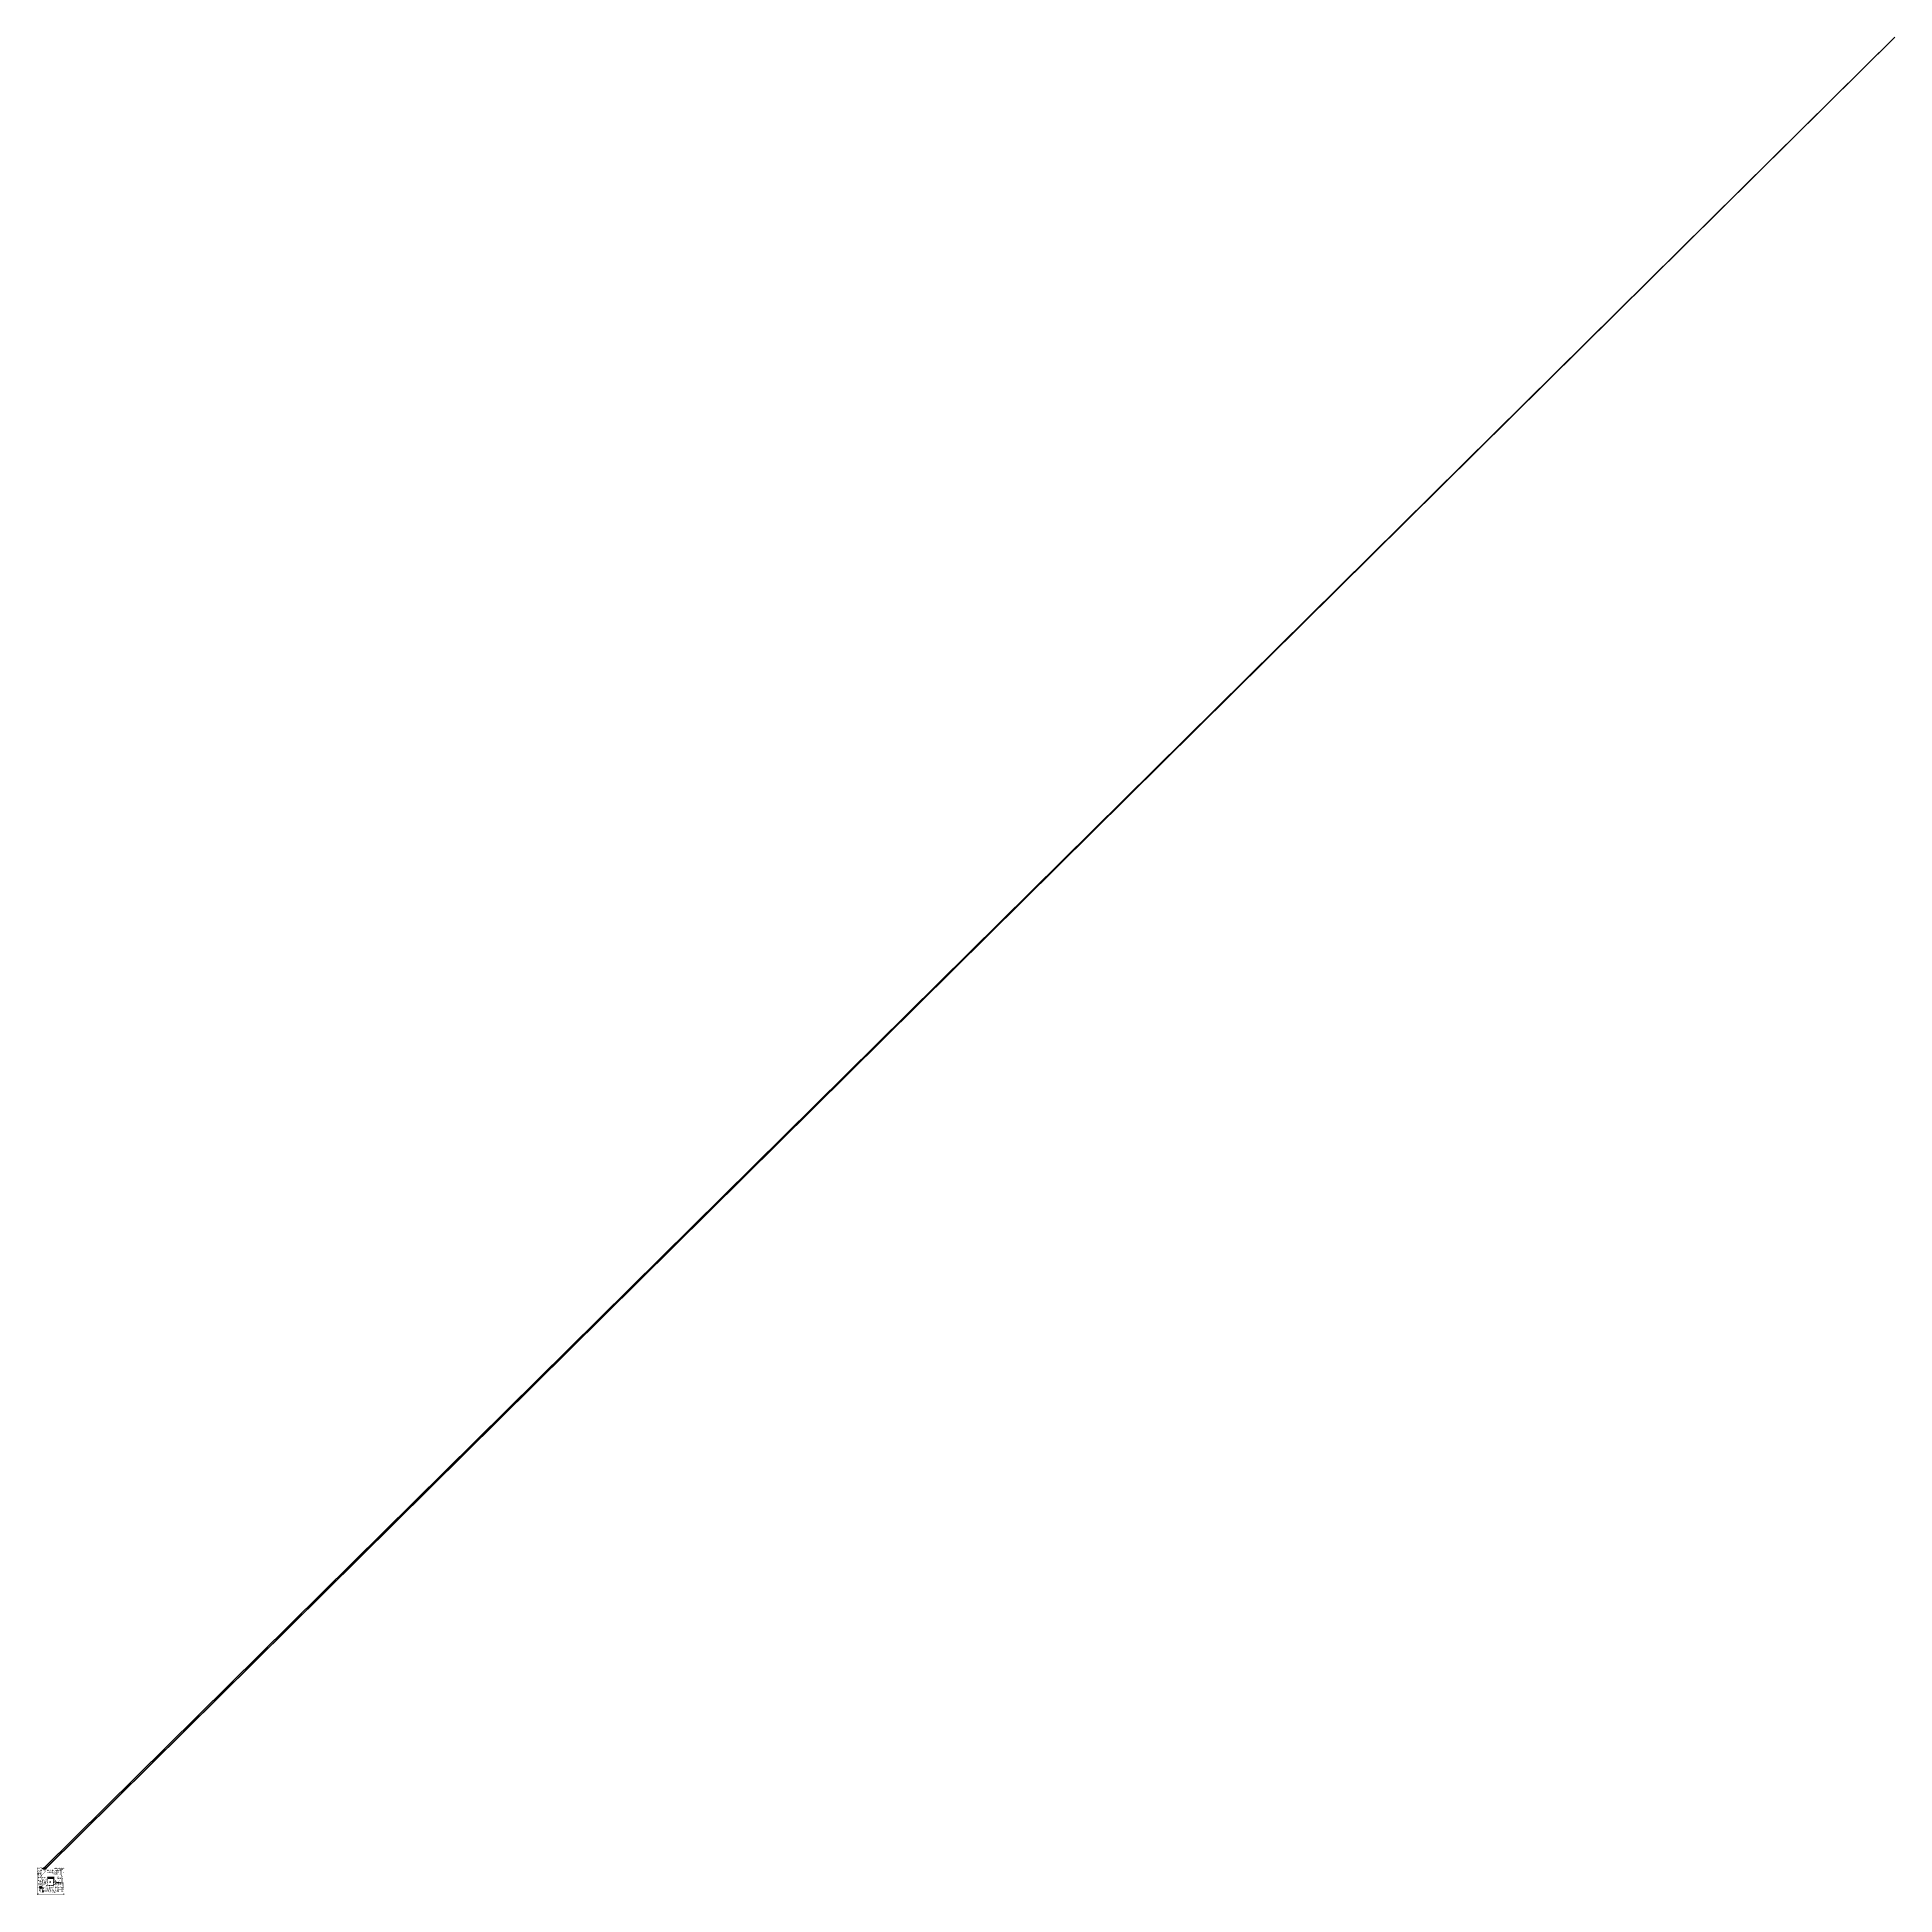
# Model space of a CAD drawing. Header units: inches. Extents: x 0 to 5429, y 0 to 5429.
import ezdxf

# ---------------------------------------------------------------- set-up
doc = ezdxf.new("R2010")
doc.units = ezdxf.units.IN
for name, color, linetype in [('Bottom Layer', 5, 'Continuous'), ('Bottom Solder', 6, 'Continuous'), ('GND', 16, 'Continuous'), ('Keep-Out Layer', 6, 'Continuous'), ('Mechanical 1', 6, 'Continuous'), ('Multi-Layer', 9, 'Continuous'), ('Pad Holes', 156, 'Continuous'), ('Top 3D Body', 56, 'Continuous'), ('Top Assembly', 56, 'Continuous'), ('Top Component Center', 56, 'Continuous'), ('Top Courtyard', 56, 'Continuous'), ('Top Layer', 1, 'Continuous'), ('Top Overlay', 2, 'Continuous'), ('Top Paste', 8, 'Continuous'), ('Top Solder', 216, 'Continuous'), ('VDD', 76, 'Continuous'), ('Via Holes', 16, 'Continuous')]:
    doc.layers.add(name, color=color, linetype=linetype)
doc.styles.add('Arial', font='', dxfattribs={"height": 0.2})
doc.styles.add('Arial_Bold', font='', dxfattribs={"height": 0.2})
doc.styles.get('Arial').set_extended_font_data('Arial')
doc.styles.get('Arial_Bold').set_extended_font_data('Arial', bold=True)

# ---------------------------------------------------------------- blocks, each defined once
blk = doc.blocks.new('IS_QFN_24_V_1')
at = {"layer": 'Bottom Layer'}
h = blk.add_hatch(color=5, dxfattribs=at)
edge = h.paths.add_edge_path()
edge.add_arc((-0.5, 0.5), 0.25, 0, 360)
h = blk.add_hatch(color=5, dxfattribs=at)
edge = h.paths.add_edge_path()
edge.add_arc((0.5, 0.5), 0.25, 0, 360)
h = blk.add_hatch(color=5, dxfattribs=at)
edge = h.paths.add_edge_path()
edge.add_arc((-0.5, -0.5), 0.25, 0, 360)
h = blk.add_hatch(color=5, dxfattribs=at)
edge = h.paths.add_edge_path()
edge.add_arc((0.5, -0.5), 0.25, 0, 360)
at = {"layer": 'Bottom Solder'}
h = blk.add_hatch(color=6, dxfattribs=at)
edge = h.paths.add_edge_path()
edge.add_arc((-0.5, 0.5), 0.352, 0, 360)
h = blk.add_hatch(color=6, dxfattribs=at)
edge = h.paths.add_edge_path()
edge.add_arc((0.5, 0.5), 0.352, 0, 360)
h = blk.add_hatch(color=6, dxfattribs=at)
edge = h.paths.add_edge_path()
edge.add_arc((-0.5, -0.5), 0.352, 0, 360)
h = blk.add_hatch(color=6, dxfattribs=at)
edge = h.paths.add_edge_path()
edge.add_arc((0.5, -0.5), 0.352, 0, 360)
at = {"layer": 'GND'}
h = blk.add_hatch(color=16, dxfattribs=at)
edge = h.paths.add_edge_path()
edge.add_arc((-0.5, 0.5), 0.25, 0, 360)
h = blk.add_hatch(color=16, dxfattribs=at)
edge = h.paths.add_edge_path()
edge.add_arc((0.5, 0.5), 0.25, 0, 360)
h = blk.add_hatch(color=16, dxfattribs=at)
edge = h.paths.add_edge_path()
edge.add_arc((-0.5, -0.5), 0.25, 0, 360)
h = blk.add_hatch(color=16, dxfattribs=at)
edge = h.paths.add_edge_path()
edge.add_arc((0.5, -0.5), 0.25, 0, 360)
at = {"layer": 'Top Layer'}
for points in [[(-2.4, 1.4), (-1.6, 1.4), (-1.6, 1.1), (-2.4, 1.1)], [(-2.4, 0.9), (-1.6, 0.9), (-1.6, 0.6), (-2.4, 0.6)], [(-2.4, 0.4), (-1.6, 0.4), (-1.6, 0.1), (-2.4, 0.1)], [(-1.1, 2.4), (-1.1, 1.5), (-1.4, 1.5), (-1.4, 2.4)], [(-1.3, 1.3), (1.3, 1.3), (1.3, -1.3), (-1.3, -1.3)], [(-0.6, 2.4), (-0.6, 1.5), (-0.9, 1.5), (-0.9, 2.4)], [(-0.1, 2.4), (-0.1, 1.5), (-0.4, 1.5), (-0.4, 2.4)], [(0.4, 2.4), (0.4, 1.5), (0.1, 1.5), (0.1, 2.4)], [(0.9, 2.4), (0.9, 1.5), (0.6, 1.5), (0.6, 2.4)], [(1.4, 2.4), (1.4, 1.5), (1.1, 1.5), (1.1, 2.4)], [(2.4, 1.1), (1.6, 1.1), (1.6, 1.4), (2.4, 1.4)], [(2.4, 0.6), (1.6, 0.6), (1.6, 0.9), (2.4, 0.9)], [(2.4, 0.1), (1.6, 0.1), (1.6, 0.4), (2.4, 0.4)], [(-2.4, -0.1), (-1.6, -0.1), (-1.6, -0.4), (-2.4, -0.4)], [(-2.4, -0.6), (-1.6, -0.6), (-1.6, -0.9), (-2.4, -0.9)], [(-2.4, -1.1), (-1.6, -1.1), (-1.6, -1.4), (-2.4, -1.4)], [(-1.4, -2.4), (-1.4, -1.5), (-1.1, -1.5), (-1.1, -2.4)], [(-0.9, -2.4), (-0.9, -1.5), (-0.6, -1.5), (-0.6, -2.4)], [(-0.4, -2.4), (-0.4, -1.5), (-0.1, -1.5), (-0.1, -2.4)], [(0.1, -2.4), (0.1, -1.5), (0.4, -1.5), (0.4, -2.4)], [(0.6, -2.4), (0.6, -1.5), (0.9, -1.5), (0.9, -2.4)], [(1.1, -2.4), (1.1, -1.5), (1.4, -1.5), (1.4, -2.4)], [(2.4, -0.4), (1.6, -0.4), (1.6, -0.1), (2.4, -0.1)], [(2.4, -0.9), (1.6, -0.9), (1.6, -0.6), (2.4, -0.6)], [(2.4, -1.4), (1.6, -1.4), (1.6, -1.1), (2.4, -1.1)]]:
    blk.add_hatch(color=1, dxfattribs=at).paths.add_polyline_path(points)
h = blk.add_hatch(color=1, dxfattribs=at)
edge = h.paths.add_edge_path()
edge.add_arc((-0.5, 0.5), 0.25, 0, 360)
h = blk.add_hatch(color=1, dxfattribs=at)
edge = h.paths.add_edge_path()
edge.add_arc((0.5, 0.5), 0.25, 0, 360)
h = blk.add_hatch(color=1, dxfattribs=at)
edge = h.paths.add_edge_path()
edge.add_arc((-0.5, -0.5), 0.25, 0, 360)
h = blk.add_hatch(color=1, dxfattribs=at)
edge = h.paths.add_edge_path()
edge.add_arc((0.5, -0.5), 0.25, 0, 360)
at = {"layer": 'Top Paste'}
for points in [[(-2.4, 1.4), (-1.6, 1.4), (-1.6, 1.1), (-2.4, 1.1)], [(-2.4, 0.9), (-1.6, 0.9), (-1.6, 0.6), (-2.4, 0.6)], [(-2.4, 0.4), (-1.6, 0.4), (-1.6, 0.1), (-2.4, 0.1)], [(-1.1, 2.4), (-1.1, 1.5), (-1.4, 1.5), (-1.4, 2.4)], [(-1.3, 1.3), (1.3, 1.3), (1.3, -1.3), (-1.3, -1.3)], [(-0.6, 2.4), (-0.6, 1.5), (-0.9, 1.5), (-0.9, 2.4)], [(-0.1, 2.4), (-0.1, 1.5), (-0.4, 1.5), (-0.4, 2.4)], [(0.4, 2.4), (0.4, 1.5), (0.1, 1.5), (0.1, 2.4)], [(0.9, 2.4), (0.9, 1.5), (0.6, 1.5), (0.6, 2.4)], [(1.4, 2.4), (1.4, 1.5), (1.1, 1.5), (1.1, 2.4)], [(2.4, 1.1), (1.6, 1.1), (1.6, 1.4), (2.4, 1.4)], [(2.4, 0.6), (1.6, 0.6), (1.6, 0.9), (2.4, 0.9)], [(2.4, 0.1), (1.6, 0.1), (1.6, 0.4), (2.4, 0.4)], [(-2.4, -0.1), (-1.6, -0.1), (-1.6, -0.4), (-2.4, -0.4)], [(-2.4, -0.6), (-1.6, -0.6), (-1.6, -0.9), (-2.4, -0.9)], [(-2.4, -1.1), (-1.6, -1.1), (-1.6, -1.4), (-2.4, -1.4)], [(-1.4, -2.4), (-1.4, -1.5), (-1.1, -1.5), (-1.1, -2.4)], [(-0.9, -2.4), (-0.9, -1.5), (-0.6, -1.5), (-0.6, -2.4)], [(-0.4, -2.4), (-0.4, -1.5), (-0.1, -1.5), (-0.1, -2.4)], [(0.1, -2.4), (0.1, -1.5), (0.4, -1.5), (0.4, -2.4)], [(0.6, -2.4), (0.6, -1.5), (0.9, -1.5), (0.9, -2.4)], [(1.1, -2.4), (1.1, -1.5), (1.4, -1.5), (1.4, -2.4)], [(2.4, -0.4), (1.6, -0.4), (1.6, -0.1), (2.4, -0.1)], [(2.4, -0.9), (1.6, -0.9), (1.6, -0.6), (2.4, -0.6)], [(2.4, -1.4), (1.6, -1.4), (1.6, -1.1), (2.4, -1.1)]]:
    blk.add_hatch(color=8, dxfattribs=at).paths.add_polyline_path(points)
at = {"layer": 'Top Solder'}
for points in [[(-2.5, 1.5), (-1.5, 1.5), (-1.5, 1), (-2.5, 1)], [(-2.5, 1), (-1.5, 1), (-1.5, 0.5), (-2.5, 0.5)], [(-2.5, 0.5), (-1.5, 0.5), (-1.5, 0), (-2.5, 0)], [(-2.5, 0), (-1.5, 0), (-1.5, -0.5), (-2.5, -0.5)], [(-1, 2.5), (-1, 1.4), (-1.5, 1.4), (-1.5, 2.5)], [(-1.5, 1.4), (1.5, 1.4), (1.5, -1.4), (-1.5, -1.4)], [(-0.5, 2.5), (-0.5, 1.4), (-1, 1.4), (-1, 2.5)], [(0, 2.5), (0, 1.4), (-0.5, 1.4), (-0.5, 2.5)], [(0.5, 2.5), (0.5, 1.4), (0, 1.4), (0, 2.5)], [(1, 2.5), (1, 1.4), (0.5, 1.4), (0.5, 2.5)], [(1.5, 2.5), (1.5, 1.4), (1, 1.4), (1, 2.5)], [(2.5, 1), (1.5, 1), (1.5, 1.5), (2.5, 1.5)], [(2.5, 0.5), (1.5, 0.5), (1.5, 1), (2.5, 1)], [(2.5, 0), (1.5, 0), (1.5, 0.5), (2.5, 0.5)], [(2.5, -0.5), (1.5, -0.5), (1.5, 0), (2.5, 0)], [(-2.5, -0.5), (-1.5, -0.5), (-1.5, -1), (-2.5, -1)], [(-2.5, -1), (-1.5, -1), (-1.5, -1.5), (-2.5, -1.5)], [(-1.5, -2.5), (-1.5, -1.4), (-1, -1.4), (-1, -2.5)], [(-1, -2.5), (-1, -1.4), (-0.5, -1.4), (-0.5, -2.5)], [(-0.5, -2.5), (-0.5, -1.4), (0, -1.4), (0, -2.5)], [(0, -2.5), (0, -1.4), (0.5, -1.4), (0.5, -2.5)], [(0.5, -2.5), (0.5, -1.4), (1, -1.4), (1, -2.5)], [(1, -2.5), (1, -1.4), (1.5, -1.4), (1.5, -2.5)], [(2.5, -1), (1.5, -1), (1.5, -0.5), (2.5, -0.5)], [(2.5, -1.5), (1.5, -1.5), (1.5, -1), (2.5, -1)]]:
    blk.add_hatch(color=216, dxfattribs=at).paths.add_polyline_path(points)
h = blk.add_hatch(color=216, dxfattribs=at)
edge = h.paths.add_edge_path()
edge.add_arc((-0.5, 0.5), 0.352, 0, 360)
h = blk.add_hatch(color=216, dxfattribs=at)
edge = h.paths.add_edge_path()
edge.add_arc((0.5, 0.5), 0.352, 0, 360)
h = blk.add_hatch(color=216, dxfattribs=at)
edge = h.paths.add_edge_path()
edge.add_arc((-0.5, -0.5), 0.352, 0, 360)
h = blk.add_hatch(color=216, dxfattribs=at)
edge = h.paths.add_edge_path()
edge.add_arc((0.5, -0.5), 0.352, 0, 360)
at = {"layer": 'VDD'}
h = blk.add_hatch(color=76, dxfattribs=at)
edge = h.paths.add_edge_path()
edge.add_arc((-0.5, 0.5), 0.25, 0, 360)
h = blk.add_hatch(color=76, dxfattribs=at)
edge = h.paths.add_edge_path()
edge.add_arc((0.5, 0.5), 0.25, 0, 360)
h = blk.add_hatch(color=76, dxfattribs=at)
edge = h.paths.add_edge_path()
edge.add_arc((-0.5, -0.5), 0.25, 0, 360)
h = blk.add_hatch(color=76, dxfattribs=at)
edge = h.paths.add_edge_path()
edge.add_arc((0.5, -0.5), 0.25, 0, 360)
at = {"layer": 'Via Holes'}
h = blk.add_hatch(color=7, dxfattribs=at)
edge = h.paths.add_edge_path()
edge.add_arc((-0.5, 0.5), 0.1, 0, 360)
h = blk.add_hatch(color=7, dxfattribs=at)
edge = h.paths.add_edge_path()
edge.add_arc((0.5, 0.5), 0.1, 0, 360)
h = blk.add_hatch(color=7, dxfattribs=at)
edge = h.paths.add_edge_path()
edge.add_arc((-0.5, -0.5), 0.1, 0, 360)
h = blk.add_hatch(color=7, dxfattribs=at)
edge = h.paths.add_edge_path()
edge.add_arc((0.5, -0.5), 0.1, 0, 360)
at = {"layer": 'Top 3D Body'}
for points in [[(-2, -2, 0.1, 0.1, 0), (-2, 2, 0.1, 0.1, 0)], [(-2, 2, 0.1, 0.1, 0), (2, 2, 0.1, 0.1, 0)], [(2, -2, 0.1, 0.1, 0), (2, 2, 0.1, 0.1, 0)], [(-2, -2, 0.1, 0.1, 0), (2, -2, 0.1, 0.1, 0)]]:
    blk.add_lwpolyline(points, format="xyseb", dxfattribs=at)
for points in [[(-2, 2, 0.05, 0.05, 1), (-2, 2, 0.05, 0.05, 1)], [(-2, 2, 0.05, 0.05, 1), (-2, 2, 0.05, 0.05, 1)], [(2, 2, 0.05, 0.05, 1), (2, 2, 0.05, 0.05, 1)], [(2, 2, 0.05, 0.05, 1), (2, 2, 0.05, 0.05, 1)], [(-2, -2, 0.05, 0.05, 1), (-2, -2, 0.05, 0.05, 1)], [(-2, -2, 0.05, 0.05, 1), (-2, -2, 0.05, 0.05, 1)], [(2, -2, 0.05, 0.05, 1), (2, -2, 0.05, 0.05, 1)], [(2, -2, 0.05, 0.05, 1), (2, -2, 0.05, 0.05, 1)]]:
    blk.add_lwpolyline(points, format="xyseb", close=True, dxfattribs=at)
at = {"layer": 'Top Courtyard'}
for points in [[(-2.5, -2.5, 0.05, 0.05, 0), (-2.5, 2.5, 0.05, 0.05, 0)], [(-2.5, 2.5, 0.05, 0.05, 0), (2.5, 2.5, 0.05, 0.05, 0)], [(-0.5, 0, 0.1, 0.1, 0), (0.5, 0, 0.1, 0.1, 0)], [(0, -0.5, 0.1, 0.1, 0), (0, 0.5, 0.1, 0.1, 0)], [(2.5, -2.5, 0.05, 0.05, 0), (2.5, 2.5, 0.05, 0.05, 0)], [(-2.5, -2.5, 0.05, 0.05, 0), (2.5, -2.5, 0.05, 0.05, 0)]]:
    blk.add_lwpolyline(points, format="xyseb", dxfattribs=at)
for points in [[(-2.5, 2.5, 0.025, 0.025, 1), (-2.5, 2.5, 0.025, 0.025, 1)], [(-2.5, 2.5, 0.025, 0.025, 1), (-2.5, 2.5, 0.025, 0.025, 1)], [(-0.5, 0, 0.05, 0.05, 1), (-0.5, 0, 0.05, 0.05, 1)], [(0, 0.5, 0.05, 0.05, 1), (0, 0.5, 0.05, 0.05, 1)], [(0.5, 0, 0.05, 0.05, 1), (0.5, 0, 0.05, 0.05, 1)], [(2.5, 2.5, 0.025, 0.025, 1), (2.5, 2.5, 0.025, 0.025, 1)], [(2.5, 2.5, 0.025, 0.025, 1), (2.5, 2.5, 0.025, 0.025, 1)], [(-2.5, -2.5, 0.025, 0.025, 1), (-2.5, -2.5, 0.025, 0.025, 1)], [(-2.5, -2.5, 0.025, 0.025, 1), (-2.5, -2.5, 0.025, 0.025, 1)], [(0, -0.5, 0.05, 0.05, 1), (0, -0.5, 0.05, 0.05, 1)], [(2.5, -2.5, 0.025, 0.025, 1), (2.5, -2.5, 0.025, 0.025, 1)], [(2.5, -2.5, 0.025, 0.025, 1), (2.5, -2.5, 0.025, 0.025, 1)]]:
    blk.add_lwpolyline(points, format="xyseb", close=True, dxfattribs=at)
at = {"layer": 'Top Overlay'}
for points in [[(-2.8, 1.3, 0.25, 0.25, 1), (-3.1, 1.3, 0.25, 0.25, 1)], [(-3.1, 1.3, 0.125, 0.125, 1), (-3, 1.3, 0.125, 0.125, 1)], [(-2.9, 1.3, 0.125, 0.125, 1), (-2.8, 1.3, 0.125, 0.125, 1)], [(-2.2, 2.2, 0.1, 0.1, 1), (-2.1, 2.2, 0.1, 0.1, 1)], [(-2.2, 2.2, 0.1, 0.1, 1), (-2.1, 2.2, 0.1, 0.1, 1)], [(-2.2, 1.8, 0.1, 0.1, 1), (-2.1, 1.8, 0.1, 0.1, 1)], [(-1.9, 2.2, 0.1, 0.1, 1), (-1.8, 2.2, 0.1, 0.1, 1)], [(1.8, 2.2, 0.1, 0.1, 1), (1.9, 2.2, 0.1, 0.1, 1)], [(2.1, 2.2, 0.1, 0.1, 1), (2.2, 2.2, 0.1, 0.1, 1)], [(2.1, 2.2, 0.1, 0.1, 1), (2.2, 2.2, 0.1, 0.1, 1)], [(2.1, 1.8, 0.1, 0.1, 1), (2.2, 1.8, 0.1, 0.1, 1)], [(-2.2, -1.8, 0.1, 0.1, 1), (-2.1, -1.8, 0.1, 0.1, 1)], [(-2.2, -2.2, 0.1, 0.1, 1), (-2.1, -2.2, 0.1, 0.1, 1)], [(-2.2, -2.2, 0.1, 0.1, 1), (-2.1, -2.2, 0.1, 0.1, 1)], [(-1.9, -2.2, 0.1, 0.1, 1), (-1.8, -2.2, 0.1, 0.1, 1)], [(1.8, -2.2, 0.1, 0.1, 1), (1.9, -2.2, 0.1, 0.1, 1)], [(2.1, -1.8, 0.1, 0.1, 1), (2.2, -1.8, 0.1, 0.1, 1)], [(2.1, -2.2, 0.1, 0.1, 1), (2.2, -2.2, 0.1, 0.1, 1)], [(2.1, -2.2, 0.1, 0.1, 1), (2.2, -2.2, 0.1, 0.1, 1)]]:
    blk.add_lwpolyline(points, format="xyseb", close=True, dxfattribs=at)
for points in [[(-2.2, 2.2, 0.2, 0.2, 0), (-1.8, 2.2, 0.2, 0.2, 0)], [(-2.2, 1.8, 0.2, 0.2, 0), (-2.2, 2.2, 0.2, 0.2, 0)], [(1.8, 2.2, 0.2, 0.2, 0), (2.2, 2.2, 0.2, 0.2, 0)], [(2.2, 1.8, 0.2, 0.2, 0), (2.2, 2.2, 0.2, 0.2, 0)], [(-2.2, -2.2, 0.2, 0.2, 0), (-2.2, -1.8, 0.2, 0.2, 0)], [(-2.2, -2.2, 0.2, 0.2, 0), (-1.8, -2.2, 0.2, 0.2, 0)], [(1.8, -2.2, 0.2, 0.2, 0), (2.2, -2.2, 0.2, 0.2, 0)], [(2.2, -2.2, 0.2, 0.2, 0), (2.2, -1.8, 0.2, 0.2, 0)]]:
    blk.add_lwpolyline(points, format="xyseb", dxfattribs=at)
blk = doc.blocks.new('FP_C0402_BB_MFG_2')
at = {"layer": 'Top Layer'}
for points in [[(-0.7, 0.3), (-0.1, 0.3), (-0.1, -0.3), (-0.7, -0.3)], [(0.1, 0.3), (0.7, 0.3), (0.7, -0.3), (0.1, -0.3)]]:
    blk.add_hatch(color=1, dxfattribs=at).paths.add_polyline_path(points)
at = {"layer": 'Top Paste'}
for points in [[(-0.7, 0.3), (-0.1, 0.3), (-0.1, -0.3), (-0.7, -0.3)], [(0.1, 0.3), (0.7, 0.3), (0.7, -0.3), (0.1, -0.3)]]:
    blk.add_hatch(color=8, dxfattribs=at).paths.add_polyline_path(points)
at = {"layer": 'Top Solder'}
for points in [[(-0.7, 0.3), (-0.1, 0.3), (-0.1, -0.3), (-0.7, -0.3)], [(0.1, 0.3), (0.7, 0.3), (0.7, -0.3), (0.1, -0.3)]]:
    blk.add_hatch(color=216, dxfattribs=at).paths.add_polyline_path(points)
at = {"layer": 'Top 3D Body'}
for points in [[(-0.5, 0.3, 0.2, 0.2, 0), (-0.5, -0.3, 0.2, 0.2, 0)], [(-0.5, 0.3, 0.2, 0.2, 0), (0.5, 0.3, 0.2, 0.2, 0)], [(0.5, 0.3, 0.2, 0.2, 0), (0.5, -0.3, 0.2, 0.2, 0)], [(-0.5, -0.3, 0.2, 0.2, 0), (0.5, -0.3, 0.2, 0.2, 0)]]:
    blk.add_lwpolyline(points, format="xyseb", dxfattribs=at)
for points in [[(-0.6, 0.3, 0.1, 0.1, 1), (-0.5, 0.3, 0.1, 0.1, 1)], [(-0.6, 0.3, 0.1, 0.1, 1), (-0.5, 0.3, 0.1, 0.1, 1)], [(0.5, 0.3, 0.1, 0.1, 1), (0.6, 0.3, 0.1, 0.1, 1)], [(0.5, 0.3, 0.1, 0.1, 1), (0.6, 0.3, 0.1, 0.1, 1)], [(-0.6, -0.3, 0.1, 0.1, 1), (-0.5, -0.3, 0.1, 0.1, 1)], [(-0.6, -0.3, 0.1, 0.1, 1), (-0.5, -0.3, 0.1, 0.1, 1)], [(0.5, -0.3, 0.1, 0.1, 1), (0.6, -0.3, 0.1, 0.1, 1)], [(0.5, -0.3, 0.1, 0.1, 1), (0.6, -0.3, 0.1, 0.1, 1)]]:
    blk.add_lwpolyline(points, format="xyseb", close=True, dxfattribs=at)
at = {"layer": 'Top Assembly'}
for points in [[(-0.8, 0.4, 0.2, 0.2, 0), (-0.8, -0.4, 0.2, 0.2, 0)], [(-0.8, 0.4, 0.2, 0.2, 0), (0.8, 0.4, 0.2, 0.2, 0)], [(0.8, 0.4, 0.2, 0.2, 0), (0.8, -0.4, 0.2, 0.2, 0)], [(-0.8, -0.4, 0.2, 0.2, 0), (0.8, -0.4, 0.2, 0.2, 0)]]:
    blk.add_lwpolyline(points, format="xyseb", dxfattribs=at)
for points in [[(-0.9, 0.4, 0.1, 0.1, 1), (-0.8, 0.4, 0.1, 0.1, 1)], [(-0.9, 0.4, 0.1, 0.1, 1), (-0.8, 0.4, 0.1, 0.1, 1)], [(0.8, 0.4, 0.1, 0.1, 1), (0.9, 0.4, 0.1, 0.1, 1)], [(0.8, 0.4, 0.1, 0.1, 1), (0.9, 0.4, 0.1, 0.1, 1)], [(-0.9, -0.4, 0.1, 0.1, 1), (-0.8, -0.4, 0.1, 0.1, 1)], [(-0.9, -0.4, 0.1, 0.1, 1), (-0.8, -0.4, 0.1, 0.1, 1)], [(0.8, -0.4, 0.1, 0.1, 1), (0.9, -0.4, 0.1, 0.1, 1)], [(0.8, -0.4, 0.1, 0.1, 1), (0.9, -0.4, 0.1, 0.1, 1)]]:
    blk.add_lwpolyline(points, format="xyseb", close=True, dxfattribs=at)
at = {"layer": 'Top Component Center'}
for points in [[(-0.5, 0, 0.1, 0.1, 0), (0.5, 0, 0.1, 0.1, 0)], [(0, 0.5, 0.1, 0.1, 0), (0, -0.5, 0.1, 0.1, 0)]]:
    blk.add_lwpolyline(points, format="xyseb", dxfattribs=at)
for points in [[(-0.5, 0, 0.05, 0.05, 1), (-0.5, 0, 0.05, 0.05, 1)], [(0, 0.5, 0.05, 0.05, 1), (0, 0.5, 0.05, 0.05, 1)], [(0.5, 0, 0.05, 0.05, 1), (0.5, 0, 0.05, 0.05, 1)], [(0, -0.5, 0.05, 0.05, 1), (0, -0.5, 0.05, 0.05, 1)]]:
    blk.add_lwpolyline(points, format="xyseb", close=True, dxfattribs=at)
at = {"layer": 'Top Courtyard'}
for points in [[(-0.8, 0.4, 0.2, 0.2, 0), (-0.8, -0.4, 0.2, 0.2, 0)], [(-0.8, 0.4, 0.2, 0.2, 0), (0.8, 0.4, 0.2, 0.2, 0)], [(0.8, 0.4, 0.2, 0.2, 0), (0.8, -0.4, 0.2, 0.2, 0)], [(-0.8, -0.4, 0.2, 0.2, 0), (0.8, -0.4, 0.2, 0.2, 0)]]:
    blk.add_lwpolyline(points, format="xyseb", dxfattribs=at)
for points in [[(-0.9, 0.4, 0.1, 0.1, 1), (-0.8, 0.4, 0.1, 0.1, 1)], [(-0.9, 0.4, 0.1, 0.1, 1), (-0.8, 0.4, 0.1, 0.1, 1)], [(0.8, 0.4, 0.1, 0.1, 1), (0.9, 0.4, 0.1, 0.1, 1)], [(0.8, 0.4, 0.1, 0.1, 1), (0.9, 0.4, 0.1, 0.1, 1)], [(-0.9, -0.4, 0.1, 0.1, 1), (-0.8, -0.4, 0.1, 0.1, 1)], [(-0.9, -0.4, 0.1, 0.1, 1), (-0.8, -0.4, 0.1, 0.1, 1)], [(0.8, -0.4, 0.1, 0.1, 1), (0.9, -0.4, 0.1, 0.1, 1)], [(0.8, -0.4, 0.1, 0.1, 1), (0.9, -0.4, 0.1, 0.1, 1)]]:
    blk.add_lwpolyline(points, format="xyseb", close=True, dxfattribs=at)
at = {"layer": 'Top Overlay'}
for points in [[(-0.5, 0.6, 0.2, 0.2, 0), (0.5, 0.6, 0.2, 0.2, 0)], [(-0.5, -0.6, 0.2, 0.2, 0), (0.5, -0.6, 0.2, 0.2, 0)]]:
    blk.add_lwpolyline(points, format="xyseb", dxfattribs=at)
for points in [[(-0.5, 0.6, 0.1, 0.1, 1), (-0.4, 0.6, 0.1, 0.1, 1)], [(0.4, 0.6, 0.1, 0.1, 1), (0.5, 0.6, 0.1, 0.1, 1)], [(-0.5, -0.6, 0.1, 0.1, 1), (-0.4, -0.6, 0.1, 0.1, 1)], [(0.4, -0.6, 0.1, 0.1, 1), (0.5, -0.6, 0.1, 0.1, 1)]]:
    blk.add_lwpolyline(points, format="xyseb", close=True, dxfattribs=at)
at = {"layer": 'Top Assembly', "style": 'Arial'}
blk.add_text('C_A1', height=1, dxfattribs=at).set_placement((0, 0.2))
blk = doc.blocks.new('USB_MICRO_B_V_3')
at = {"layer": 'Bottom Layer'}
h = blk.add_hatch(color=5, dxfattribs=at)
edge = h.paths.add_edge_path()
edge.add_arc((-2.5, 1.3), 0.725, 0, 360)
h = blk.add_hatch(color=5, dxfattribs=at)
edge = h.paths.add_edge_path()
edge.add_arc((2.5, 1.3), 0.725, 0, 360)
at = {"layer": 'Bottom Solder'}
h = blk.add_hatch(color=6, dxfattribs=at)
edge = h.paths.add_edge_path()
edge.add_arc((-2.5, 1.3), 0.827, 0, 360)
h = blk.add_hatch(color=6, dxfattribs=at)
edge = h.paths.add_edge_path()
edge.add_arc((2.5, 1.3), 0.827, 0, 360)
at = {"layer": 'GND'}
h = blk.add_hatch(color=16, dxfattribs=at)
edge = h.paths.add_edge_path()
edge.add_arc((-2.5, 1.3), 0.725, 0, 360)
h = blk.add_hatch(color=16, dxfattribs=at)
edge = h.paths.add_edge_path()
edge.add_arc((2.5, 1.3), 0.725, 0, 360)
at = {"layer": 'Multi-Layer'}
h = blk.add_hatch(color=9, dxfattribs=at)
edge = h.paths.add_edge_path()
edge.add_arc((-2.5, 1.3), 0.725, 0, 360)
h = blk.add_hatch(color=9, dxfattribs=at)
edge = h.paths.add_edge_path()
edge.add_arc((2.5, 1.3), 0.725, 0, 360)
at = {"layer": 'Pad Holes'}
h = blk.add_hatch(color=7, dxfattribs=at)
edge = h.paths.add_edge_path()
edge.add_arc((-2.5, 1.3), 0.425, 0, 360)
h = blk.add_hatch(color=7, dxfattribs=at)
edge = h.paths.add_edge_path()
edge.add_arc((2.5, 1.3), 0.425, 0, 360)
h = blk.add_hatch(color=7, dxfattribs=at)
edge = h.paths.add_edge_path()
edge.add_arc((-3.5, -1.7), 0.3, 180, 360)
edge.add_line((-3.2, -1.7), (-3.2, -1))
edge.add_arc((-3.5, -1), 0.3, 0, 180)
edge.add_line((-3.8, -1), (-3.8, -1.7))
h = blk.add_hatch(color=7, dxfattribs=at)
edge = h.paths.add_edge_path()
edge.add_arc((3.5, -1.7), 0.3, 180, 360)
edge.add_line((3.8, -1.7), (3.8, -1))
edge.add_arc((3.5, -1), 0.3, 0, 180)
edge.add_line((3.2, -1), (3.2, -1.7))
at = {"layer": 'Top Layer'}
h = blk.add_hatch(color=1, dxfattribs=at)
edge = h.paths.add_edge_path()
edge.add_arc((-2.5, 1.3), 0.725, 0, 360)
for points in [[(-1.1, 0.7), (-1.5, 0.7), (-1.5, 2), (-1.1, 2)], [(-0.5, 0.7), (-0.9, 0.7), (-0.9, 2), (-0.5, 2)], [(0.2, 0.7), (-0.2, 0.7), (-0.2, 2), (0.2, 2)], [(0.9, 0.7), (0.5, 0.7), (0.5, 2), (0.9, 2)], [(1.5, 0.7), (1.1, 0.7), (1.1, 2), (1.5, 2)], [(-0.2, -2.3), (-1.7, -2.3), (-1.7, -0.4), (-0.2, -0.4)], [(1.8, -2.3), (0.3, -2.3), (0.3, -0.4), (1.8, -0.4)]]:
    blk.add_hatch(color=1, dxfattribs=at).paths.add_polyline_path(points)
h = blk.add_hatch(color=1, dxfattribs=at)
edge = h.paths.add_edge_path()
edge.add_arc((2.5, 1.3), 0.725, 0, 360)
at = {"layer": 'Top Paste'}
for points in [[(-1.1, 0.7), (-1.5, 0.7), (-1.5, 2), (-1.1, 2)], [(-0.5, 0.7), (-0.9, 0.7), (-0.9, 2), (-0.5, 2)], [(0.2, 0.7), (-0.2, 0.7), (-0.2, 2), (0.2, 2)], [(0.9, 0.7), (0.5, 0.7), (0.5, 2), (0.9, 2)], [(1.5, 0.7), (1.1, 0.7), (1.1, 2), (1.5, 2)], [(-0.2, -2.3), (-1.7, -2.3), (-1.7, -0.4), (-0.2, -0.4)], [(1.8, -2.3), (0.3, -2.3), (0.3, -0.4), (1.8, -0.4)]]:
    blk.add_hatch(color=8, dxfattribs=at).paths.add_polyline_path(points)
at = {"layer": 'Top Solder'}
h = blk.add_hatch(color=216, dxfattribs=at)
edge = h.paths.add_edge_path()
edge.add_arc((-2.5, 1.3), 0.827, 0, 360)
for points in [[(-1, 0.6), (-1.6, 0.6), (-1.6, 2.1), (-1, 2.1)], [(-0.3, 0.6), (-1, 0.6), (-1, 2.1), (-0.3, 2.1)], [(0.3, 0.6), (-0.3, 0.6), (-0.3, 2.1), (0.3, 2.1)], [(1, 0.6), (0.3, 0.6), (0.3, 2.1), (1, 2.1)], [(1.6, 0.6), (1, 0.6), (1, 2.1), (1.6, 2.1)], [(-0.1, -2.4), (-1.9, -2.4), (-1.9, -0.3), (-0.1, -0.3)], [(1.9, -2.4), (0.1, -2.4), (0.1, -0.3), (1.9, -0.3)]]:
    blk.add_hatch(color=216, dxfattribs=at).paths.add_polyline_path(points)
h = blk.add_hatch(color=216, dxfattribs=at)
edge = h.paths.add_edge_path()
edge.add_arc((2.5, 1.3), 0.827, 0, 360)
at = {"layer": 'VDD'}
h = blk.add_hatch(color=76, dxfattribs=at)
edge = h.paths.add_edge_path()
edge.add_arc((-2.5, 1.3), 0.725, 0, 360)
h = blk.add_hatch(color=76, dxfattribs=at)
edge = h.paths.add_edge_path()
edge.add_arc((2.5, 1.3), 0.725, 0, 360)
at = {"layer": 'Mechanical 1'}
blk.add_lwpolyline([(4.5, -2.8, 0.1, 0.1, 0), (-4.7, -2.8, 0.1, 0.1, 0)], format="xyseb", dxfattribs=at)
for points in [[(-4.7, -2.8, 0.05, 0.05, 1), (-4.7, -2.8, 0.05, 0.05, 1)], [(4.4, -2.8, 0.05, 0.05, 1), (4.5, -2.8, 0.05, 0.05, 1)]]:
    blk.add_lwpolyline(points, format="xyseb", close=True, dxfattribs=at)
at = {"layer": 'Top 3D Body'}
for points in [[(3.7, 1.2, 0.1, 0.1, 0), (-3.8, 1.2, 0.1, 0.1, 0)], [(-3.7, 1.2, 0.1, 0.1, 0), (-3.7, -3.5, 0.1, 0.1, 0)], [(3.7, 1.2, 0.1, 0.1, 0), (3.7, -3.5, 0.1, 0.1, 0)], [(3.7, -3.5, 0.1, 0.1, 0), (-3.7, -3.5, 0.1, 0.1, 0)]]:
    blk.add_lwpolyline(points, format="xyseb", dxfattribs=at)
for points in [[(-3.8, 1.2, 0.05, 0.05, 1), (-3.7, 1.2, 0.05, 0.05, 1)], [(-3.8, 1.2, 0.05, 0.05, 1), (-3.7, 1.2, 0.05, 0.05, 1)], [(3.7, 1.2, 0.05, 0.05, 1), (3.8, 1.2, 0.05, 0.05, 1)], [(3.7, 1.2, 0.05, 0.05, 1), (3.8, 1.2, 0.05, 0.05, 1)], [(-3.8, -3.5, 0.05, 0.05, 1), (-3.7, -3.5, 0.05, 0.05, 1)], [(-3.8, -3.5, 0.05, 0.05, 1), (-3.7, -3.5, 0.05, 0.05, 1)], [(3.7, -3.5, 0.05, 0.05, 1), (3.8, -3.5, 0.05, 0.05, 1)], [(3.7, -3.5, 0.05, 0.05, 1), (3.8, -3.5, 0.05, 0.05, 1)]]:
    blk.add_lwpolyline(points, format="xyseb", close=True, dxfattribs=at)
at = {"layer": 'Top Courtyard'}
for points in [[(-4.2, 2.2, 0.05, 0.05, 0), (-4.2, -4, 0.05, 0.05, 0)], [(4.2, 2.2, 0.05, 0.05, 0), (-4.2, 2.2, 0.05, 0.05, 0)], [(0.5, 0, 0.1, 0.1, 0), (-0.5, 0, 0.1, 0.1, 0)], [(0, 0.5, 0.1, 0.1, 0), (0, -0.5, 0.1, 0.1, 0)], [(4.2, 2.2, 0.05, 0.05, 0), (4.2, -4, 0.05, 0.05, 0)], [(4.2, -4, 0.05, 0.05, 0), (-4.2, -4, 0.05, 0.05, 0)]]:
    blk.add_lwpolyline(points, format="xyseb", dxfattribs=at)
for points in [[(-4.2, 2.2, 0.025, 0.025, 1), (-4.2, 2.2, 0.025, 0.025, 1)], [(-4.2, 2.2, 0.025, 0.025, 1), (-4.2, 2.2, 0.025, 0.025, 1)], [(-0.5, 0, 0.05, 0.05, 1), (-0.5, 0, 0.05, 0.05, 1)], [(0, 0.5, 0.05, 0.05, 1), (0, 0.5, 0.05, 0.05, 1)], [(0.5, 0, 0.05, 0.05, 1), (0.5, 0, 0.05, 0.05, 1)], [(4.2, 2.2, 0.025, 0.025, 1), (4.2, 2.2, 0.025, 0.025, 1)], [(4.2, 2.2, 0.025, 0.025, 1), (4.2, 2.2, 0.025, 0.025, 1)], [(-4.2, -4, 0.025, 0.025, 1), (-4.2, -4, 0.025, 0.025, 1)], [(-4.2, -4, 0.025, 0.025, 1), (-4.2, -4, 0.025, 0.025, 1)], [(0, -0.5, 0.05, 0.05, 1), (0, -0.5, 0.05, 0.05, 1)], [(4.2, -4, 0.025, 0.025, 1), (4.2, -4, 0.025, 0.025, 1)], [(4.2, -4, 0.025, 0.025, 1), (4.2, -4, 0.025, 0.025, 1)]]:
    blk.add_lwpolyline(points, format="xyseb", close=True, dxfattribs=at)
at = {"layer": 'Top Layer'}
for p, q in [((-3.6, -0.9), (-4.1, -0.9)), ((-4.1, -0.9), (-4.1, -1.8)), ((-4.1, -1.8), (-3.6, -1.8)), ((-2.3, -0.4), (-3.6, -0.4)), ((-3.6, -0.4), (-3.6, -2.3)), ((-3.6, -1.8), (-3.6, -0.9)), ((-3.6, -2.3), (-2.3, -2.3)), ((-2.3, -2.3), (-2.3, -0.4)), ((3.6, -0.4), (2.3, -0.4)), ((2.3, -0.4), (2.3, -2.3)), ((2.3, -2.3), (3.6, -2.3)), ((3.6, -2.3), (3.6, -0.4)), ((4.1, -0.9), (3.6, -0.9)), ((3.6, -0.9), (3.6, -1.8)), ((3.6, -1.8), (4.1, -1.8)), ((4.1, -1.8), (4.1, -0.9))]:
    blk.add_line(p, q, dxfattribs=at)
for points in [[(-3.8, -0.9, 0.5, 0.5, -0.540575), (-3.5, -0.7, 0.5, 0.5, 0)], [(-3.5, -1.1, 0.5, 0.5, -0.54054), (-3.8, -0.9, 0.5, 0.5, 0)], [(-3.5, -1.1, 0.5, 0.5, -0.54054), (-3.8, -0.9, 0.5, 0.5, 0)], [(-3.5, -0.7, 0.5, 0.5, -0.654654), (-3.5, -1.1, 0.5, 0.5, 0)], [(-3.5, -0.7, 0.5, 0.5, -0.654654), (-3.5, -1.1, 0.5, 0.5, 0)], [(3.4, -0.8, 0.5, 0.5, -0.147859), (3.5, -0.7, 0.5, 0.5, 0)], [(3.4, -0.8, 0.5, 0.5, -0.147859), (3.5, -0.7, 0.5, 0.5, 0)], [(3.4, -0.8, 0.5, 0.5, -0.050789), (3.4, -0.8, 0.5, 0.5, 0)], [(3.4, -0.8, 0.5, 0.5, -0.007), (3.4, -0.8, 0.5, 0.5, 0)], [(3.4, -0.8, 0.5, 0.5, -0.050789), (3.4, -0.8, 0.5, 0.5, 0)], [(3.4, -0.8, 0.5, 0.5, -0.007), (3.4, -0.8, 0.5, 0.5, 0)], [(3.4, -1, 0.5, 0.5, -0.085471), (3.4, -0.9, 0.5, 0.5, 0)], [(3.4, -0.9, 0.5, 0.5, -0.085471), (3.4, -0.8, 0.5, 0.5, 0)], [(3.4, -0.9, 0.5, 0.5, -0.08546), (3.4, -0.8, 0.5, 0.5, 0)], [(3.4, -1, 0.5, 0.5, -0.085471), (3.4, -0.9, 0.5, 0.5, 0)], [(3.5, -1.1, 0.5, 0.5, -0.20744), (3.4, -1, 0.5, 0.5, 0)], [(3.5, -1.1, 0.5, 0.5, -0.20744), (3.4, -1, 0.5, 0.5, 0)], [(3.5, -0.7, 0.5, 0.5, -1.527532), (3.5, -1.1, 0.5, 0.5, 0)], [(3.5, -0.7, 0.5, 0.5, -1.527532), (3.5, -1.1, 0.5, 0.5, 0)]]:
    blk.add_lwpolyline(points, format="xyseb", dxfattribs=at)
for points in [[(-4, -0.9, 0.25, 0.25, 1), (-3.7, -0.9, 0.25, 0.25, 1)], [(-4, -0.9, 0.25, 0.25, 1), (-3.7, -0.9, 0.25, 0.25, 1)], [(-4, -0.9, 0.25, 0.25, 1), (-3.7, -0.9, 0.25, 0.25, 1)], [(-3.3, -1.8, 0.5, 0.5, 1), (-3.8, -1.8, 0.5, 0.5, 1)], [(-4, -1.8, 0.25, 0.25, 1), (-3.7, -1.8, 0.25, 0.25, 1)], [(-3.6, -1.1, 0.25, 0.25, 1), (-3.4, -1.1, 0.25, 0.25, 1)], [(-3.6, -1.1, 0.25, 0.25, 1), (-3.4, -1.1, 0.25, 0.25, 1)], [(-3.6, -0.7, 0.25, 0.25, 1), (-3.4, -0.7, 0.25, 0.25, 1)], [(-3.6, -0.7, 0.25, 0.25, 1), (-3.4, -0.7, 0.25, 0.25, 1)], [(-3.6, -0.7, 0.25, 0.25, 1), (-3.4, -0.7, 0.25, 0.25, 1)], [(-3.6, -1.1, 0.25, 0.25, 1), (-3.4, -1.1, 0.25, 0.25, 1)], [(-3.6, -1.1, 0.25, 0.25, 1), (-3.4, -1.1, 0.25, 0.25, 1)], [(-3.5, -1.8, 0.25, 0.25, 1), (-3.2, -1.8, 0.25, 0.25, 1)], [(3.3, -0.8, 0.25, 0.25, 1), (3.5, -0.8, 0.25, 0.25, 1)], [(3.3, -0.8, 0.25, 0.25, 1), (3.5, -0.8, 0.25, 0.25, 1)], [(3.3, -0.8, 0.25, 0.25, 1), (3.5, -0.8, 0.25, 0.25, 1)], [(3.3, -0.8, 0.25, 0.25, 1), (3.5, -0.8, 0.25, 0.25, 1)], [(3.3, -0.8, 0.25, 0.25, 1), (3.5, -0.8, 0.25, 0.25, 1)], [(3.3, -0.8, 0.25, 0.25, 1), (3.5, -0.8, 0.25, 0.25, 1)], [(3.3, -0.8, 0.25, 0.25, 1), (3.5, -0.8, 0.25, 0.25, 1)], [(3.3, -0.8, 0.25, 0.25, 1), (3.5, -0.8, 0.25, 0.25, 1)], [(3.2, -0.9, 0.25, 0.25, 1), (3.5, -0.9, 0.25, 0.25, 1)], [(3.2, -0.9, 0.25, 0.25, 1), (3.5, -0.9, 0.25, 0.25, 1)], [(3.2, -0.8, 0.25, 0.25, 1), (3.5, -0.8, 0.25, 0.25, 1)], [(3.2, -0.8, 0.25, 0.25, 1), (3.5, -0.8, 0.25, 0.25, 1)], [(3.2, -0.9, 0.25, 0.25, 1), (3.5, -0.9, 0.25, 0.25, 1)], [(3.2, -0.8, 0.25, 0.25, 1), (3.5, -0.8, 0.25, 0.25, 1)], [(3.2, -0.8, 0.25, 0.25, 1), (3.5, -0.8, 0.25, 0.25, 1)], [(3.2, -0.9, 0.25, 0.25, 1), (3.5, -0.9, 0.25, 0.25, 1)], [(3.2, -1, 0.25, 0.25, 1), (3.5, -1, 0.25, 0.25, 1)], [(3.2, -1, 0.25, 0.25, 1), (3.5, -1, 0.25, 0.25, 1)], [(3.2, -1, 0.25, 0.25, 1), (3.5, -1, 0.25, 0.25, 1)], [(3.2, -1, 0.25, 0.25, 1), (3.5, -1, 0.25, 0.25, 1)], [(3.9, -1.8, 0.5, 0.5, 1), (3.4, -1.8, 0.5, 0.5, 1)], [(3.2, -1.8, 0.25, 0.25, 1), (3.5, -1.8, 0.25, 0.25, 1)], [(3.4, -0.7, 0.25, 0.25, 1), (3.6, -0.7, 0.25, 0.25, 1)], [(3.4, -0.7, 0.25, 0.25, 1), (3.6, -0.7, 0.25, 0.25, 1)], [(3.4, -0.7, 0.25, 0.25, 1), (3.6, -0.7, 0.25, 0.25, 1)], [(3.4, -0.7, 0.25, 0.25, 1), (3.6, -0.7, 0.25, 0.25, 1)], [(3.4, -1.1, 0.25, 0.25, 1), (3.6, -1.1, 0.25, 0.25, 1)], [(3.4, -1.1, 0.25, 0.25, 1), (3.6, -1.1, 0.25, 0.25, 1)], [(3.4, -1.1, 0.25, 0.25, 1), (3.6, -1.1, 0.25, 0.25, 1)], [(3.4, -1.1, 0.25, 0.25, 1), (3.6, -1.1, 0.25, 0.25, 1)], [(3.7, -1.8, 0.25, 0.25, 1), (4, -1.8, 0.25, 0.25, 1)]]:
    blk.add_lwpolyline(points, format="xyseb", close=True, dxfattribs=at)
at = {"layer": 'Top Overlay'}
for points in [[(-3.6, 1.2, 0.2, 0.2, 0), (-3.7, 1.2, 0.2, 0.2, 0)], [(-3.7, 1.2, 0.2, 0.2, 0), (-3.7, 0, 0.2, 0.2, 0)], [(3.7, 1.2, 0.2, 0.2, 0), (3.6, 1.2, 0.2, 0.2, 0)], [(3.7, 1.2, 0.2, 0.2, 0), (3.7, 0, 0.2, 0.2, 0)], [(-3.7, -2.7, 0.2, 0.2, 0), (-3.7, -3.5, 0.2, 0.2, 0)], [(3.7, -3.5, 0.2, 0.2, 0), (-3.7, -3.5, 0.2, 0.2, 0)], [(3.7, -2.7, 0.2, 0.2, 0), (3.7, -3.5, 0.2, 0.2, 0)]]:
    blk.add_lwpolyline(points, format="xyseb", dxfattribs=at)
for points in [[(-3.8, 1.2, 0.1, 0.1, 1), (-3.7, 1.2, 0.1, 0.1, 1)], [(-3.8, 1.2, 0.1, 0.1, 1), (-3.7, 1.2, 0.1, 0.1, 1)], [(-3.8, 0, 0.1, 0.1, 1), (-3.7, 0, 0.1, 0.1, 1)], [(-3.7, 1.2, 0.1, 0.1, 1), (-3.6, 1.2, 0.1, 0.1, 1)], [(-1.2, 2.6, 0.25, 0.25, 1), (-1.4, 2.6, 0.25, 0.25, 1)], [(-1.5, 2.6, 0.125, 0.125, 1), (-1.4, 2.6, 0.125, 0.125, 1)], [(-1.2, 2.6, 0.125, 0.125, 1), (-1.1, 2.6, 0.125, 0.125, 1)], [(3.6, 1.2, 0.1, 0.1, 1), (3.7, 1.2, 0.1, 0.1, 1)], [(3.7, 1.2, 0.1, 0.1, 1), (3.8, 1.2, 0.1, 0.1, 1)], [(3.7, 1.2, 0.1, 0.1, 1), (3.8, 1.2, 0.1, 0.1, 1)], [(3.7, 0, 0.1, 0.1, 1), (3.8, 0, 0.1, 0.1, 1)], [(-3.8, -2.7, 0.1, 0.1, 1), (-3.7, -2.7, 0.1, 0.1, 1)], [(-3.8, -3.5, 0.1, 0.1, 1), (-3.7, -3.5, 0.1, 0.1, 1)], [(-3.8, -3.5, 0.1, 0.1, 1), (-3.7, -3.5, 0.1, 0.1, 1)], [(3.7, -2.7, 0.1, 0.1, 1), (3.8, -2.7, 0.1, 0.1, 1)], [(3.7, -3.5, 0.1, 0.1, 1), (3.8, -3.5, 0.1, 0.1, 1)], [(3.7, -3.5, 0.1, 0.1, 1), (3.8, -3.5, 0.1, 0.1, 1)]]:
    blk.add_lwpolyline(points, format="xyseb", close=True, dxfattribs=at)
at = {"layer": 'Top Solder'}
for p, q in [((3.5, -1.9), (-5407.6, -5354.3)), ((-4.1, -1.9), (-5407.6, -5354.3)), ((-3.7, -2.4), (-5407.6, -5354.3)), ((2.2, -2.4), (-5407.6, -5354.3)), ((-4.2, -0.9), (-4.2, -0.8)), ((-4.2, -0.8), (-4.2, -0.8)), ((-4.2, -0.8), (-4.2, -0.8)), ((-4.2, -0.8), (-4.1, -0.8)), ((-4.2, -1.8), (-4.2, -0.9)), ((-4.2, -0.9), (-4.2, -0.9)), ((-4.2, -0.9), (-4.2, -0.9)), ((-4.2, -0.9), (-4.2, -0.9)), ((-4.2, -1.9), (-4.2, -1.8)), ((-4.2, -1.8), (-4.2, -1.8)), ((-4.1, -1.9), (-4.2, -1.9)), ((-4.2, -1.9), (-4.2, -1.9)), ((-4.2, -1.9), (-4.2, -1.9)), ((-4.1, -0.8), (-4.1, -0.8)), ((-4.1, -0.8), (-4.1, -0.8)), ((-4.1, -0.8), (-4.1, -0.8)), ((-4.1, -0.8), (-3.6, -0.8)), ((-3.6, -1.9), (-4.1, -1.9)), ((-4.1, -1.9), (-4.1, -1.9)), ((-3.7, -0.4), (-3.7, -0.3)), ((-3.7, -0.3), (-3.6, -0.3)), ((-3.7, -2.3), (-3.7, -0.4)), ((-3.7, -2.4), (-3.7, -2.3)), ((-3.6, -2.4), (-3.7, -2.4)), ((-3.6, -0.3), (-2.3, -0.3)), ((-3.6, -0.8), (-3.5, -0.8)), ((-3.5, -1.9), (-3.6, -1.9)), ((-2.3, -2.4), (-3.6, -2.4)), ((-3.5, -0.8), (-3.5, -0.9)), ((-3.5, -0.9), (-3.5, -1.8)), ((-3.5, -1.8), (-3.5, -1.9)), ((-2.3, -0.3), (-2.2, -0.3)), ((-2.2, -2.4), (-2.3, -2.4)), ((-2.2, -0.3), (-2.2, -0.4)), ((-2.2, -0.4), (-2.2, -2.3)), ((-2.2, -2.3), (-2.2, -2.4)), ((2.2, -0.4), (2.2, -0.3)), ((2.2, -0.3), (2.3, -0.3)), ((2.2, -2.3), (2.2, -0.4)), ((2.2, -2.4), (2.2, -2.3)), ((2.3, -2.4), (2.2, -2.4)), ((2.3, -0.3), (3.6, -0.3)), ((3.6, -2.4), (2.3, -2.4)), ((3.5, -0.9), (3.5, -0.8)), ((3.5, -0.8), (3.6, -0.8)), ((3.5, -1.8), (3.5, -0.9)), ((3.5, -1.9), (3.5, -1.8)), ((3.6, -1.9), (3.5, -1.9)), ((3.6, -0.3), (3.7, -0.3)), ((3.6, -0.8), (4.1, -0.8)), ((4.1, -1.9), (3.6, -1.9)), ((3.7, -2.4), (3.6, -2.4)), ((3.7, -0.3), (3.7, -0.4)), ((3.7, -0.4), (3.7, -2.3)), ((3.7, -2.3), (3.7, -2.4)), ((4.1, -0.8), (4.1, -0.8)), ((4.1, -0.8), (4.2, -0.8)), ((4.2, -1.9), (4.1, -1.9)), ((4.1, -1.9), (4.1, -1.9)), ((4.1, -1.9), (4.1, -1.9)), ((4.1, -1.9), (4.1, -1.9)), ((4.2, -0.8), (4.2, -0.8)), ((4.2, -0.8), (4.2, -0.8)), ((4.2, -0.8), (4.2, -0.9)), ((4.2, -0.9), (4.2, -0.9)), ((4.2, -0.9), (4.2, -1.8)), ((4.2, -1.8), (4.2, -1.8)), ((4.2, -1.8), (4.2, -1.8)), ((4.2, -1.8), (4.2, -1.8)), ((4.2, -1.8), (4.2, -1.9)), ((4.2, -1.9), (4.2, -1.9)), ((4.2, -1.9), (4.2, -1.9))]:
    blk.add_line(p, q, dxfattribs=at)
for points in [[(-3.8, -0.9, 0.703, 0.703, -0.540575), (-3.5, -0.7, 0.703, 0.703, 0)], [(-3.5, -1.1, 0.703, 0.703, -0.54054), (-3.8, -0.9, 0.703, 0.703, 0)], [(-3.5, -1.1, 0.703, 0.703, -0.54054), (-3.8, -0.9, 0.703, 0.703, 0)], [(-3.5, -0.7, 0.703, 0.703, -0.654654), (-3.5, -1.1, 0.703, 0.703, 0)], [(-3.5, -0.7, 0.703, 0.703, -0.654654), (-3.5, -1.1, 0.703, 0.703, 0)], [(3.4, -0.8, 0.703, 0.703, -0.147859), (3.5, -0.7, 0.703, 0.703, 0)], [(3.4, -0.8, 0.703, 0.703, -0.147859), (3.5, -0.7, 0.703, 0.703, 0)], [(3.4, -0.8, 0.703, 0.703, -0.050789), (3.4, -0.8, 0.703, 0.703, 0)], [(3.4, -0.8, 0.703, 0.703, -0.007), (3.4, -0.8, 0.703, 0.703, 0)], [(3.4, -0.8, 0.703, 0.703, -0.050789), (3.4, -0.8, 0.703, 0.703, 0)], [(3.4, -0.8, 0.703, 0.703, -0.007), (3.4, -0.8, 0.703, 0.703, 0)], [(3.4, -1, 0.703, 0.703, -0.085471), (3.4, -0.9, 0.703, 0.703, 0)], [(3.4, -0.9, 0.703, 0.703, -0.085471), (3.4, -0.8, 0.703, 0.703, 0)], [(3.4, -0.9, 0.703, 0.703, -0.08546), (3.4, -0.8, 0.703, 0.703, 0)], [(3.4, -1, 0.703, 0.703, -0.085471), (3.4, -0.9, 0.703, 0.703, 0)], [(3.5, -1.1, 0.703, 0.703, -0.20744), (3.4, -1, 0.703, 0.703, 0)], [(3.5, -1.1, 0.703, 0.703, -0.20744), (3.4, -1, 0.703, 0.703, 0)], [(3.5, -0.7, 0.703, 0.703, -1.527532), (3.5, -1.1, 0.703, 0.703, 0)], [(3.5, -0.7, 0.703, 0.703, -1.527532), (3.5, -1.1, 0.703, 0.703, 0)]]:
    blk.add_lwpolyline(points, format="xyseb", dxfattribs=at)
for points in [[(-4, -0.9, 0.352, 0.352, 1), (-3.7, -0.9, 0.352, 0.352, 1)], [(-4, -0.9, 0.352, 0.352, 1), (-3.7, -0.9, 0.352, 0.352, 1)], [(-4, -0.9, 0.352, 0.352, 1), (-3.7, -0.9, 0.352, 0.352, 1)], [(-3.3, -1.8, 0.703, 0.703, 1), (-3.8, -1.8, 0.703, 0.703, 1)], [(-4, -1.8, 0.352, 0.352, 1), (-3.7, -1.8, 0.352, 0.352, 1)], [(-3.7, -0.7, 0.352, 0.352, 1), (-3.3, -0.7, 0.352, 0.352, 1)], [(-3.7, -0.7, 0.352, 0.352, 1), (-3.3, -0.7, 0.352, 0.352, 1)], [(-3.7, -0.7, 0.352, 0.352, 1), (-3.3, -0.7, 0.352, 0.352, 1)], [(-3.7, -1.1, 0.352, 0.352, 1), (-3.3, -1.1, 0.352, 0.352, 1)], [(-3.7, -1.1, 0.352, 0.352, 1), (-3.3, -1.1, 0.352, 0.352, 1)], [(-3.7, -1.1, 0.352, 0.352, 1), (-3.3, -1.1, 0.352, 0.352, 1)], [(-3.7, -1.1, 0.352, 0.352, 1), (-3.3, -1.1, 0.352, 0.352, 1)], [(-3.5, -1.8, 0.352, 0.352, 1), (-3.2, -1.8, 0.352, 0.352, 1)], [(3.2, -0.8, 0.352, 0.352, 1), (3.6, -0.8, 0.352, 0.352, 1)], [(3.2, -0.8, 0.352, 0.352, 1), (3.6, -0.8, 0.352, 0.352, 1)], [(3.2, -0.8, 0.352, 0.352, 1), (3.6, -0.8, 0.352, 0.352, 1)], [(3.2, -0.8, 0.352, 0.352, 1), (3.6, -0.8, 0.352, 0.352, 1)], [(3.2, -0.8, 0.352, 0.352, 1), (3.6, -0.8, 0.352, 0.352, 1)], [(3.2, -0.8, 0.352, 0.352, 1), (3.6, -0.8, 0.352, 0.352, 1)], [(3.2, -0.8, 0.352, 0.352, 1), (3.6, -0.8, 0.352, 0.352, 1)], [(3.2, -0.8, 0.352, 0.352, 1), (3.6, -0.8, 0.352, 0.352, 1)], [(3.2, -0.9, 0.352, 0.352, 1), (3.5, -0.9, 0.352, 0.352, 1)], [(3.2, -0.9, 0.352, 0.352, 1), (3.5, -0.9, 0.352, 0.352, 1)], [(3.2, -0.8, 0.352, 0.352, 1), (3.5, -0.8, 0.352, 0.352, 1)], [(3.2, -0.8, 0.352, 0.352, 1), (3.5, -0.8, 0.352, 0.352, 1)], [(3.2, -0.9, 0.352, 0.352, 1), (3.5, -0.9, 0.352, 0.352, 1)], [(3.2, -0.8, 0.352, 0.352, 1), (3.5, -0.8, 0.352, 0.352, 1)], [(3.2, -0.8, 0.352, 0.352, 1), (3.5, -0.8, 0.352, 0.352, 1)], [(3.2, -0.9, 0.352, 0.352, 1), (3.5, -0.9, 0.352, 0.352, 1)], [(3.2, -1, 0.352, 0.352, 1), (3.5, -1, 0.352, 0.352, 1)], [(3.2, -1, 0.352, 0.352, 1), (3.5, -1, 0.352, 0.352, 1)], [(3.2, -1, 0.352, 0.352, 1), (3.5, -1, 0.352, 0.352, 1)], [(3.2, -1, 0.352, 0.352, 1), (3.5, -1, 0.352, 0.352, 1)], [(3.9, -1.8, 0.703, 0.703, 1), (3.4, -1.8, 0.703, 0.703, 1)], [(3.2, -1.8, 0.352, 0.352, 1), (3.5, -1.8, 0.352, 0.352, 1)], [(3.3, -0.7, 0.352, 0.352, 1), (3.7, -0.7, 0.352, 0.352, 1)], [(3.3, -0.7, 0.352, 0.352, 1), (3.7, -0.7, 0.352, 0.352, 1)], [(3.3, -0.7, 0.352, 0.352, 1), (3.7, -0.7, 0.352, 0.352, 1)], [(3.3, -0.7, 0.352, 0.352, 1), (3.7, -0.7, 0.352, 0.352, 1)], [(3.3, -1.1, 0.352, 0.352, 1), (3.7, -1.1, 0.352, 0.352, 1)], [(3.3, -1.1, 0.352, 0.352, 1), (3.7, -1.1, 0.352, 0.352, 1)], [(3.3, -1.1, 0.352, 0.352, 1), (3.7, -1.1, 0.352, 0.352, 1)], [(3.3, -1.1, 0.352, 0.352, 1), (3.7, -1.1, 0.352, 0.352, 1)], [(3.7, -1.8, 0.352, 0.352, 1), (4, -1.8, 0.352, 0.352, 1)]]:
    blk.add_lwpolyline(points, format="xyseb", close=True, dxfattribs=at)
at = {"layer": 'Mechanical 1', "style": 'Arial'}
blk.add_text('PCB EDGE', height=0.3, dxfattribs=at).set_placement((-7.2, -2.9))
blk = doc.blocks.new('FP_DBV0005A_MFG_4')
at = {"layer": 'Top Layer'}
h = blk.add_hatch(color=1, dxfattribs=at)
edge = h.paths.add_edge_path()
edge.add_arc((-1.8, 1.2), 0.051, 90, 180)
edge.add_line((-1.9, 1.2), (-1.9, 0.7))
edge.add_arc((-1.8, 0.7), 0.051, 180, 270)
edge.add_line((-1.8, 0.7), (-0.8, 0.7))
edge.add_arc((-0.8, 0.7), 0.051, 270, 360)
edge.add_line((-0.8, 0.7), (-0.8, 1.2))
edge.add_arc((-0.8, 1.2), 0.051, 0, 90)
edge.add_line((-0.8, 1.3), (-1.8, 1.3))
h = blk.add_hatch(color=1, dxfattribs=at)
edge = h.paths.add_edge_path()
edge.add_arc((-1.8, 0.2), 0.051, 90, 180)
edge.add_line((-1.9, 0.2), (-1.9, -0.2))
edge.add_arc((-1.8, -0.2), 0.051, 180, 270)
edge.add_line((-1.8, -0.3), (-0.8, -0.3))
edge.add_arc((-0.8, -0.2), 0.051, 270, 360)
edge.add_line((-0.8, -0.2), (-0.8, 0.2))
edge.add_arc((-0.8, 0.2), 0.051, 0, 90)
edge.add_line((-0.8, 0.3), (-1.8, 0.3))
h = blk.add_hatch(color=1, dxfattribs=at)
edge = h.paths.add_edge_path()
edge.add_arc((0.8, 1.2), 0.051, 90, 180)
edge.add_line((0.8, 1.2), (0.8, 0.7))
edge.add_arc((0.8, 0.7), 0.051, 180, 270)
edge.add_line((0.8, 0.7), (1.8, 0.7))
edge.add_arc((1.8, 0.7), 0.051, 270, 360)
edge.add_line((1.9, 0.7), (1.9, 1.2))
edge.add_arc((1.8, 1.2), 0.051, 0, 90)
edge.add_line((1.8, 1.3), (0.8, 1.3))
h = blk.add_hatch(color=1, dxfattribs=at)
edge = h.paths.add_edge_path()
edge.add_arc((-1.8, -0.7), 0.051, 90, 180)
edge.add_line((-1.9, -0.7), (-1.9, -1.2))
edge.add_arc((-1.8, -1.2), 0.051, 180, 270)
edge.add_line((-1.8, -1.3), (-0.8, -1.3))
edge.add_arc((-0.8, -1.2), 0.051, 270, 360)
edge.add_line((-0.8, -1.2), (-0.8, -0.7))
edge.add_arc((-0.8, -0.7), 0.051, 0, 90)
edge.add_line((-0.8, -0.7), (-1.8, -0.7))
h = blk.add_hatch(color=1, dxfattribs=at)
edge = h.paths.add_edge_path()
edge.add_arc((0.8, -0.7), 0.051, 90, 180)
edge.add_line((0.8, -0.7), (0.8, -1.2))
edge.add_arc((0.8, -1.2), 0.051, 180, 270)
edge.add_line((0.8, -1.3), (1.8, -1.3))
edge.add_arc((1.8, -1.2), 0.051, 270, 360)
edge.add_line((1.9, -1.2), (1.9, -0.7))
edge.add_arc((1.8, -0.7), 0.051, 0, 90)
edge.add_line((1.8, -0.7), (0.8, -0.7))
at = {"layer": 'Top Paste'}
h = blk.add_hatch(color=8, dxfattribs=at)
edge = h.paths.add_edge_path()
edge.add_arc((-1.8, 1.2), 0.051, 90, 180)
edge.add_line((-1.9, 1.2), (-1.9, 0.7))
edge.add_arc((-1.8, 0.7), 0.051, 180, 270)
edge.add_line((-1.8, 0.7), (-0.8, 0.7))
edge.add_arc((-0.8, 0.7), 0.051, 270, 360)
edge.add_line((-0.8, 0.7), (-0.8, 1.2))
edge.add_arc((-0.8, 1.2), 0.051, 0, 90)
edge.add_line((-0.8, 1.3), (-1.8, 1.3))
h = blk.add_hatch(color=8, dxfattribs=at)
edge = h.paths.add_edge_path()
edge.add_arc((-1.8, 0.2), 0.051, 90, 180)
edge.add_line((-1.9, 0.2), (-1.9, -0.2))
edge.add_arc((-1.8, -0.2), 0.051, 180, 270)
edge.add_line((-1.8, -0.3), (-0.8, -0.3))
edge.add_arc((-0.8, -0.2), 0.051, 270, 360)
edge.add_line((-0.8, -0.2), (-0.8, 0.2))
edge.add_arc((-0.8, 0.2), 0.051, 0, 90)
edge.add_line((-0.8, 0.3), (-1.8, 0.3))
h = blk.add_hatch(color=8, dxfattribs=at)
edge = h.paths.add_edge_path()
edge.add_arc((0.8, 1.2), 0.051, 90, 180)
edge.add_line((0.8, 1.2), (0.8, 0.7))
edge.add_arc((0.8, 0.7), 0.051, 180, 270)
edge.add_line((0.8, 0.7), (1.8, 0.7))
edge.add_arc((1.8, 0.7), 0.051, 270, 360)
edge.add_line((1.9, 0.7), (1.9, 1.2))
edge.add_arc((1.8, 1.2), 0.051, 0, 90)
edge.add_line((1.8, 1.3), (0.8, 1.3))
h = blk.add_hatch(color=8, dxfattribs=at)
edge = h.paths.add_edge_path()
edge.add_arc((-1.8, -0.7), 0.051, 90, 180)
edge.add_line((-1.9, -0.7), (-1.9, -1.2))
edge.add_arc((-1.8, -1.2), 0.051, 180, 270)
edge.add_line((-1.8, -1.3), (-0.8, -1.3))
edge.add_arc((-0.8, -1.2), 0.051, 270, 360)
edge.add_line((-0.8, -1.2), (-0.8, -0.7))
edge.add_arc((-0.8, -0.7), 0.051, 0, 90)
edge.add_line((-0.8, -0.7), (-1.8, -0.7))
h = blk.add_hatch(color=8, dxfattribs=at)
edge = h.paths.add_edge_path()
edge.add_arc((0.8, -0.7), 0.051, 90, 180)
edge.add_line((0.8, -0.7), (0.8, -1.2))
edge.add_arc((0.8, -1.2), 0.051, 180, 270)
edge.add_line((0.8, -1.3), (1.8, -1.3))
edge.add_arc((1.8, -1.2), 0.051, 270, 360)
edge.add_line((1.9, -1.2), (1.9, -0.7))
edge.add_arc((1.8, -0.7), 0.051, 0, 90)
edge.add_line((1.8, -0.7), (0.8, -0.7))
at = {"layer": 'Top Solder'}
h = blk.add_hatch(color=216, dxfattribs=at)
edge = h.paths.add_edge_path()
edge.add_arc((-1.8, 1.2), 0.051, 90, 180)
edge.add_line((-1.9, 1.2), (-1.9, 0.7))
edge.add_arc((-1.8, 0.7), 0.051, 180, 270)
edge.add_line((-1.8, 0.7), (-0.8, 0.7))
edge.add_arc((-0.8, 0.7), 0.051, 270, 360)
edge.add_line((-0.8, 0.7), (-0.8, 1.2))
edge.add_arc((-0.8, 1.2), 0.051, 0, 90)
edge.add_line((-0.8, 1.3), (-1.8, 1.3))
h = blk.add_hatch(color=216, dxfattribs=at)
edge = h.paths.add_edge_path()
edge.add_arc((-1.8, 0.2), 0.051, 90, 180)
edge.add_line((-1.9, 0.2), (-1.9, -0.2))
edge.add_arc((-1.8, -0.2), 0.051, 180, 270)
edge.add_line((-1.8, -0.3), (-0.8, -0.3))
edge.add_arc((-0.8, -0.2), 0.051, 270, 360)
edge.add_line((-0.8, -0.2), (-0.8, 0.2))
edge.add_arc((-0.8, 0.2), 0.051, 0, 90)
edge.add_line((-0.8, 0.3), (-1.8, 0.3))
h = blk.add_hatch(color=216, dxfattribs=at)
edge = h.paths.add_edge_path()
edge.add_arc((0.8, 1.2), 0.051, 90, 180)
edge.add_line((0.8, 1.2), (0.8, 0.7))
edge.add_arc((0.8, 0.7), 0.051, 180, 270)
edge.add_line((0.8, 0.7), (1.8, 0.7))
edge.add_arc((1.8, 0.7), 0.051, 270, 360)
edge.add_line((1.9, 0.7), (1.9, 1.2))
edge.add_arc((1.8, 1.2), 0.051, 0, 90)
edge.add_line((1.8, 1.3), (0.8, 1.3))
h = blk.add_hatch(color=216, dxfattribs=at)
edge = h.paths.add_edge_path()
edge.add_arc((-1.8, -0.7), 0.051, 90, 180)
edge.add_line((-1.9, -0.7), (-1.9, -1.2))
edge.add_arc((-1.8, -1.2), 0.051, 180, 270)
edge.add_line((-1.8, -1.3), (-0.8, -1.3))
edge.add_arc((-0.8, -1.2), 0.051, 270, 360)
edge.add_line((-0.8, -1.2), (-0.8, -0.7))
edge.add_arc((-0.8, -0.7), 0.051, 0, 90)
edge.add_line((-0.8, -0.7), (-1.8, -0.7))
h = blk.add_hatch(color=216, dxfattribs=at)
edge = h.paths.add_edge_path()
edge.add_arc((0.8, -0.7), 0.051, 90, 180)
edge.add_line((0.8, -0.7), (0.8, -1.2))
edge.add_arc((0.8, -1.2), 0.051, 180, 270)
edge.add_line((0.8, -1.3), (1.8, -1.3))
edge.add_arc((1.8, -1.2), 0.051, 270, 360)
edge.add_line((1.9, -1.2), (1.9, -0.7))
edge.add_arc((1.8, -0.7), 0.051, 0, 90)
edge.add_line((1.8, -0.7), (0.8, -0.7))
at = {"layer": 'Top 3D Body'}
for points in [[(0.9, 1.5, 0.2, 0.2, 0), (-0.9, 1.5, 0.2, 0.2, 0)], [(-0.9, -1.5, 0.2, 0.2, 0), (-0.9, 1.5, 0.2, 0.2, 0)], [(0.9, -1.5, 0.2, 0.2, 0), (0.9, 1.5, 0.2, 0.2, 0)], [(0.9, -1.5, 0.2, 0.2, 0), (-0.9, -1.5, 0.2, 0.2, 0)]]:
    blk.add_lwpolyline(points, format="xyseb", dxfattribs=at)
for points in [[(-0.9, 1.5, 0.1, 0.1, 1), (-0.8, 1.5, 0.1, 0.1, 1)], [(-0.9, 1.5, 0.1, 0.1, 1), (-0.8, 1.5, 0.1, 0.1, 1)], [(0.8, 1.5, 0.1, 0.1, 1), (0.9, 1.5, 0.1, 0.1, 1)], [(0.8, 1.5, 0.1, 0.1, 1), (0.9, 1.5, 0.1, 0.1, 1)], [(-0.9, -1.5, 0.1, 0.1, 1), (-0.8, -1.5, 0.1, 0.1, 1)], [(-0.9, -1.5, 0.1, 0.1, 1), (-0.8, -1.5, 0.1, 0.1, 1)], [(0.8, -1.5, 0.1, 0.1, 1), (0.9, -1.5, 0.1, 0.1, 1)], [(0.8, -1.5, 0.1, 0.1, 1), (0.9, -1.5, 0.1, 0.1, 1)]]:
    blk.add_lwpolyline(points, format="xyseb", close=True, dxfattribs=at)
at = {"layer": 'Top Assembly'}
for points in [[(2, 1.8, 0.2, 0.2, 0), (-1.9, 1.8, 0.2, 0.2, 0)], [(-1.9, -1.8, 0.2, 0.2, 0), (-1.9, 1.8, 0.2, 0.2, 0)], [(2, -1.8, 0.2, 0.2, 0), (2, 1.8, 0.2, 0.2, 0)], [(2, -1.8, 0.2, 0.2, 0), (-1.9, -1.8, 0.2, 0.2, 0)]]:
    blk.add_lwpolyline(points, format="xyseb", dxfattribs=at)
for points in [[(-2, 1.8, 0.1, 0.1, 1), (-1.9, 1.8, 0.1, 0.1, 1)], [(-2, 1.8, 0.1, 0.1, 1), (-1.9, 1.8, 0.1, 0.1, 1)], [(1.9, 1.8, 0.1, 0.1, 1), (2, 1.8, 0.1, 0.1, 1)], [(1.9, 1.8, 0.1, 0.1, 1), (2, 1.8, 0.1, 0.1, 1)], [(-2, -1.8, 0.1, 0.1, 1), (-1.9, -1.8, 0.1, 0.1, 1)], [(-2, -1.8, 0.1, 0.1, 1), (-1.9, -1.8, 0.1, 0.1, 1)], [(1.9, -1.8, 0.1, 0.1, 1), (2, -1.8, 0.1, 0.1, 1)], [(1.9, -1.8, 0.1, 0.1, 1), (2, -1.8, 0.1, 0.1, 1)]]:
    blk.add_lwpolyline(points, format="xyseb", close=True, dxfattribs=at)
at = {"layer": 'Top Component Center'}
for points in [[(0.5, 0, 0.1, 0.1, 0), (-0.5, 0, 0.1, 0.1, 0)], [(0, -0.5, 0.1, 0.1, 0), (0, 0.5, 0.1, 0.1, 0)]]:
    blk.add_lwpolyline(points, format="xyseb", dxfattribs=at)
for points in [[(-0.5, 0, 0.05, 0.05, 1), (-0.5, 0, 0.05, 0.05, 1)], [(0, 0.5, 0.05, 0.05, 1), (0, 0.5, 0.05, 0.05, 1)], [(0.5, 0, 0.05, 0.05, 1), (0.5, 0, 0.05, 0.05, 1)], [(0, -0.5, 0.05, 0.05, 1), (0, -0.5, 0.05, 0.05, 1)]]:
    blk.add_lwpolyline(points, format="xyseb", close=True, dxfattribs=at)
at = {"layer": 'Top Courtyard'}
for points in [[(2, 1.8, 0.2, 0.2, 0), (-1.9, 1.8, 0.2, 0.2, 0)], [(-1.9, -1.8, 0.2, 0.2, 0), (-1.9, 1.8, 0.2, 0.2, 0)], [(2, -1.8, 0.2, 0.2, 0), (2, 1.8, 0.2, 0.2, 0)], [(2, -1.8, 0.2, 0.2, 0), (-1.9, -1.8, 0.2, 0.2, 0)]]:
    blk.add_lwpolyline(points, format="xyseb", dxfattribs=at)
for points in [[(-2, 1.8, 0.1, 0.1, 1), (-1.9, 1.8, 0.1, 0.1, 1)], [(-2, 1.8, 0.1, 0.1, 1), (-1.9, 1.8, 0.1, 0.1, 1)], [(1.9, 1.8, 0.1, 0.1, 1), (2, 1.8, 0.1, 0.1, 1)], [(1.9, 1.8, 0.1, 0.1, 1), (2, 1.8, 0.1, 0.1, 1)], [(-2, -1.8, 0.1, 0.1, 1), (-1.9, -1.8, 0.1, 0.1, 1)], [(-2, -1.8, 0.1, 0.1, 1), (-1.9, -1.8, 0.1, 0.1, 1)], [(1.9, -1.8, 0.1, 0.1, 1), (2, -1.8, 0.1, 0.1, 1)], [(1.9, -1.8, 0.1, 0.1, 1), (2, -1.8, 0.1, 0.1, 1)]]:
    blk.add_lwpolyline(points, format="xyseb", close=True, dxfattribs=at)
at = {"layer": 'Top Overlay'}
for points in [[(-2.3, 1, 0.25, 0.25, 1), (-2.6, 1, 0.25, 0.25, 1)], [(-2.6, 1, 0.125, 0.125, 1), (-2.5, 1, 0.125, 0.125, 1)], [(-2.4, 1, 0.125, 0.125, 1), (-2.3, 1, 0.125, 0.125, 1)], [(-0.4, 1.5, 0.1, 0.1, 1), (-0.3, 1.5, 0.1, 0.1, 1)], [(0.3, 1.5, 0.1, 0.1, 1), (0.4, 1.5, 0.1, 0.1, 1)], [(0.8, 0.3, 0.1, 0.1, 1), (0.9, 0.3, 0.1, 0.1, 1)], [(-0.4, -1.5, 0.1, 0.1, 1), (-0.3, -1.5, 0.1, 0.1, 1)], [(0.3, -1.5, 0.1, 0.1, 1), (0.4, -1.5, 0.1, 0.1, 1)], [(0.8, -0.3, 0.1, 0.1, 1), (0.9, -0.3, 0.1, 0.1, 1)]]:
    blk.add_lwpolyline(points, format="xyseb", close=True, dxfattribs=at)
for points in [[(0.4, 1.5, 0.2, 0.2, 0), (-0.4, 1.5, 0.2, 0.2, 0)], [(0.9, -0.3, 0.2, 0.2, 0), (0.9, 0.3, 0.2, 0.2, 0)], [(0.4, -1.5, 0.2, 0.2, 0), (-0.4, -1.5, 0.2, 0.2, 0)]]:
    blk.add_lwpolyline(points, format="xyseb", dxfattribs=at)
blk = doc.blocks.new('HRS_U_FL_R_SMT_3_V_5')
at = {"layer": 'Top Layer'}
for points in [[(-1, -1.1), (-2, -1.1), (-2, 1.1), (-1, 1.1)], [(2, -1.1), (0.9, -1.1), (0.9, 1.1), (2, 1.1)], [(0.5, -2.1), (-0.5, -2.1), (-0.5, -1), (0.5, -1)]]:
    blk.add_hatch(color=1, dxfattribs=at).paths.add_polyline_path(points)
at = {"layer": 'Top Paste'}
for points in [[(-1, -1.1), (-2, -1.1), (-2, 1.1), (-1, 1.1)], [(2, -1.1), (0.9, -1.1), (0.9, 1.1), (2, 1.1)], [(0.5, -2.1), (-0.5, -2.1), (-0.5, -1), (0.5, -1)]]:
    blk.add_hatch(color=8, dxfattribs=at).paths.add_polyline_path(points)
at = {"layer": 'Top Solder'}
for points in [[(-0.8, -1.2), (-2.1, -1.2), (-2.1, 1.2), (-0.8, 1.2)], [(2.1, -1.2), (0.8, -1.2), (0.8, 1.2), (2.1, 1.2)], [(0.6, -2.2), (-0.6, -2.2), (-0.6, -0.9), (0.6, -0.9)]]:
    blk.add_hatch(color=216, dxfattribs=at).paths.add_polyline_path(points)
at = {"layer": 'Top 3D Body'}
for points in [[(-1.3, 1.3, 0.1, 0.1, 0), (1.3, 1.3, 0.1, 0.1, 0)], [(-1.3, -1.3, 0.1, 0.1, 0), (-1.3, 1.3, 0.1, 0.1, 0)], [(1.3, -1.3, 0.1, 0.1, 0), (1.3, 1.3, 0.1, 0.1, 0)], [(-1.3, -1.3, 0.1, 0.1, 0), (1.3, -1.3, 0.1, 0.1, 0)]]:
    blk.add_lwpolyline(points, format="xyseb", dxfattribs=at)
for points in [[(-1.3, 1.3, 0.05, 0.05, 1), (-1.3, 1.3, 0.05, 0.05, 1)], [(-1.3, 1.3, 0.05, 0.05, 1), (-1.3, 1.3, 0.05, 0.05, 1)], [(1.3, 1.3, 0.05, 0.05, 1), (1.3, 1.3, 0.05, 0.05, 1)], [(1.3, 1.3, 0.05, 0.05, 1), (1.3, 1.3, 0.05, 0.05, 1)], [(-1.3, -1.3, 0.05, 0.05, 1), (-1.3, -1.3, 0.05, 0.05, 1)], [(-1.3, -1.3, 0.05, 0.05, 1), (-1.3, -1.3, 0.05, 0.05, 1)], [(1.3, -1.3, 0.05, 0.05, 1), (1.3, -1.3, 0.05, 0.05, 1)], [(1.3, -1.3, 0.05, 0.05, 1), (1.3, -1.3, 0.05, 0.05, 1)]]:
    blk.add_lwpolyline(points, format="xyseb", close=True, dxfattribs=at)
at = {"layer": 'Top Courtyard'}
for points in [[(-2.1, 1.4, 0.05, 0.05, 0), (2.1, 1.4, 0.05, 0.05, 0)], [(-2.1, -2.2, 0.05, 0.05, 0), (-2.1, 1.4, 0.05, 0.05, 0)], [(-0.5, 0, 0.1, 0.1, 0), (0.5, 0, 0.1, 0.1, 0)], [(0, -0.5, 0.1, 0.1, 0), (0, 0.5, 0.1, 0.1, 0)], [(2.1, -2.2, 0.05, 0.05, 0), (2.1, 1.4, 0.05, 0.05, 0)], [(-2.1, -2.2, 0.05, 0.05, 0), (2.1, -2.2, 0.05, 0.05, 0)]]:
    blk.add_lwpolyline(points, format="xyseb", dxfattribs=at)
for points in [[(-2.1, 1.4, 0.025, 0.025, 1), (-2.1, 1.4, 0.025, 0.025, 1)], [(-2.1, 1.4, 0.025, 0.025, 1), (-2.1, 1.4, 0.025, 0.025, 1)], [(-0.5, 0, 0.05, 0.05, 1), (-0.5, 0, 0.05, 0.05, 1)], [(0, 0.5, 0.05, 0.05, 1), (0, 0.5, 0.05, 0.05, 1)], [(0.5, 0, 0.05, 0.05, 1), (0.5, 0, 0.05, 0.05, 1)], [(2.1, 1.4, 0.025, 0.025, 1), (2.1, 1.4, 0.025, 0.025, 1)], [(2.1, 1.4, 0.025, 0.025, 1), (2.1, 1.4, 0.025, 0.025, 1)], [(-2.1, -2.2, 0.025, 0.025, 1), (-2.1, -2.2, 0.025, 0.025, 1)], [(-2.1, -2.2, 0.025, 0.025, 1), (-2.1, -2.2, 0.025, 0.025, 1)], [(0, -0.5, 0.05, 0.05, 1), (0, -0.5, 0.05, 0.05, 1)], [(2.1, -2.2, 0.025, 0.025, 1), (2.1, -2.2, 0.025, 0.025, 1)], [(2.1, -2.2, 0.025, 0.025, 1), (2.1, -2.2, 0.025, 0.025, 1)]]:
    blk.add_lwpolyline(points, format="xyseb", close=True, dxfattribs=at)
at = {"layer": 'Top Overlay'}
for points in [[(-2.4, 0, 0.25, 0.25, 1), (-2.7, 0, 0.25, 0.25, 1)], [(-2.7, 0, 0.125, 0.125, 1), (-2.6, 0, 0.125, 0.125, 1)], [(-2.5, 0, 0.125, 0.125, 1), (-2.4, 0, 0.125, 0.125, 1)], [(-0.6, 1.3, 0.1, 0.1, 1), (-0.5, 1.3, 0.1, 0.1, 1)], [(0.5, 1.3, 0.1, 0.1, 1), (0.6, 1.3, 0.1, 0.1, 1)]]:
    blk.add_lwpolyline(points, format="xyseb", close=True, dxfattribs=at)
blk.add_lwpolyline([(-0.5, 1.3, 0.2, 0.2, 0), (0.5, 1.3, 0.2, 0.2, 0)], format="xyseb", dxfattribs=at)
blk = doc.blocks.new('HRS_U_FL_R_SMT_3_V_6')
at = {"layer": 'Top Layer'}
for points in [[(-1, -1.1), (-2, -1.1), (-2, 1.1), (-1, 1.1)], [(2, -1.1), (0.9, -1.1), (0.9, 1.1), (2, 1.1)], [(0.5, -2.1), (-0.5, -2.1), (-0.5, -1), (0.5, -1)]]:
    blk.add_hatch(color=1, dxfattribs=at).paths.add_polyline_path(points)
at = {"layer": 'Top Paste'}
for points in [[(-1, -1.1), (-2, -1.1), (-2, 1.1), (-1, 1.1)], [(2, -1.1), (0.9, -1.1), (0.9, 1.1), (2, 1.1)], [(0.5, -2.1), (-0.5, -2.1), (-0.5, -1), (0.5, -1)]]:
    blk.add_hatch(color=8, dxfattribs=at).paths.add_polyline_path(points)
at = {"layer": 'Top Solder'}
for points in [[(-0.8, -1.2), (-2.1, -1.2), (-2.1, 1.2), (-0.8, 1.2)], [(2.1, -1.2), (0.8, -1.2), (0.8, 1.2), (2.1, 1.2)], [(0.6, -2.2), (-0.6, -2.2), (-0.6, -0.9), (0.6, -0.9)]]:
    blk.add_hatch(color=216, dxfattribs=at).paths.add_polyline_path(points)
at = {"layer": 'Top 3D Body'}
for points in [[(-1.3, 1.3, 0.1, 0.1, 0), (1.3, 1.3, 0.1, 0.1, 0)], [(-1.3, -1.3, 0.1, 0.1, 0), (-1.3, 1.3, 0.1, 0.1, 0)], [(1.3, -1.3, 0.1, 0.1, 0), (1.3, 1.3, 0.1, 0.1, 0)], [(-1.3, -1.3, 0.1, 0.1, 0), (1.3, -1.3, 0.1, 0.1, 0)]]:
    blk.add_lwpolyline(points, format="xyseb", dxfattribs=at)
for points in [[(-1.3, 1.3, 0.05, 0.05, 1), (-1.3, 1.3, 0.05, 0.05, 1)], [(-1.3, 1.3, 0.05, 0.05, 1), (-1.3, 1.3, 0.05, 0.05, 1)], [(1.3, 1.3, 0.05, 0.05, 1), (1.3, 1.3, 0.05, 0.05, 1)], [(1.3, 1.3, 0.05, 0.05, 1), (1.3, 1.3, 0.05, 0.05, 1)], [(-1.3, -1.3, 0.05, 0.05, 1), (-1.3, -1.3, 0.05, 0.05, 1)], [(-1.3, -1.3, 0.05, 0.05, 1), (-1.3, -1.3, 0.05, 0.05, 1)], [(1.3, -1.3, 0.05, 0.05, 1), (1.3, -1.3, 0.05, 0.05, 1)], [(1.3, -1.3, 0.05, 0.05, 1), (1.3, -1.3, 0.05, 0.05, 1)]]:
    blk.add_lwpolyline(points, format="xyseb", close=True, dxfattribs=at)
at = {"layer": 'Top Courtyard'}
for points in [[(-2.1, 1.4, 0.05, 0.05, 0), (2.1, 1.4, 0.05, 0.05, 0)], [(-2.1, -2.2, 0.05, 0.05, 0), (-2.1, 1.4, 0.05, 0.05, 0)], [(-0.5, 0, 0.1, 0.1, 0), (0.5, 0, 0.1, 0.1, 0)], [(0, -0.5, 0.1, 0.1, 0), (0, 0.5, 0.1, 0.1, 0)], [(2.1, -2.2, 0.05, 0.05, 0), (2.1, 1.4, 0.05, 0.05, 0)], [(-2.1, -2.2, 0.05, 0.05, 0), (2.1, -2.2, 0.05, 0.05, 0)]]:
    blk.add_lwpolyline(points, format="xyseb", dxfattribs=at)
for points in [[(-2.1, 1.4, 0.025, 0.025, 1), (-2.1, 1.4, 0.025, 0.025, 1)], [(-2.1, 1.4, 0.025, 0.025, 1), (-2.1, 1.4, 0.025, 0.025, 1)], [(-0.5, 0, 0.05, 0.05, 1), (-0.5, 0, 0.05, 0.05, 1)], [(0, 0.5, 0.05, 0.05, 1), (0, 0.5, 0.05, 0.05, 1)], [(0.5, 0, 0.05, 0.05, 1), (0.5, 0, 0.05, 0.05, 1)], [(2.1, 1.4, 0.025, 0.025, 1), (2.1, 1.4, 0.025, 0.025, 1)], [(2.1, 1.4, 0.025, 0.025, 1), (2.1, 1.4, 0.025, 0.025, 1)], [(-2.1, -2.2, 0.025, 0.025, 1), (-2.1, -2.2, 0.025, 0.025, 1)], [(-2.1, -2.2, 0.025, 0.025, 1), (-2.1, -2.2, 0.025, 0.025, 1)], [(0, -0.5, 0.05, 0.05, 1), (0, -0.5, 0.05, 0.05, 1)], [(2.1, -2.2, 0.025, 0.025, 1), (2.1, -2.2, 0.025, 0.025, 1)], [(2.1, -2.2, 0.025, 0.025, 1), (2.1, -2.2, 0.025, 0.025, 1)]]:
    blk.add_lwpolyline(points, format="xyseb", close=True, dxfattribs=at)
at = {"layer": 'Top Overlay'}
for points in [[(-2.4, 0, 0.25, 0.25, 1), (-2.7, 0, 0.25, 0.25, 1)], [(-2.7, 0, 0.125, 0.125, 1), (-2.6, 0, 0.125, 0.125, 1)], [(-2.5, 0, 0.125, 0.125, 1), (-2.4, 0, 0.125, 0.125, 1)], [(-0.6, 1.3, 0.1, 0.1, 1), (-0.5, 1.3, 0.1, 0.1, 1)], [(0.5, 1.3, 0.1, 0.1, 1), (0.6, 1.3, 0.1, 0.1, 1)]]:
    blk.add_lwpolyline(points, format="xyseb", close=True, dxfattribs=at)
blk.add_lwpolyline([(-0.6, 1.3, 0.2, 0.2, 0), (0.6, 1.3, 0.2, 0.2, 0)], format="xyseb", dxfattribs=at)
blk = doc.blocks.new('FP_CP2102N_A01_GQFN28_MFG_7')
at = {"layer": 'Top Layer'}
h = blk.add_hatch(color=1, dxfattribs=at)
edge = h.paths.add_edge_path()
edge.add_arc((-2.7, 0), 0.135, 0, 360)
h = blk.add_hatch(color=1, dxfattribs=at)
edge = h.paths.add_edge_path()
edge.add_arc((-2.4, 1.5), 0.135, 0, 360)
h = blk.add_hatch(color=1, dxfattribs=at)
edge = h.paths.add_edge_path()
edge.add_arc((-2.4, 1), 0.135, 0, 360)
h = blk.add_hatch(color=1, dxfattribs=at)
edge = h.paths.add_edge_path()
edge.add_arc((-2.4, 0.5), 0.135, 0, 360)
blk.add_hatch(color=1, dxfattribs=at).paths.add_polyline_path([(-1.7, 1.7), (1.7, 1.7), (1.7, -1.7), (-1.7, -1.7)])
h = blk.add_hatch(color=1, dxfattribs=at)
edge = h.paths.add_edge_path()
edge.add_arc((-1.5, 2.4), 0.135, 0, 360)
h = blk.add_hatch(color=1, dxfattribs=at)
edge = h.paths.add_edge_path()
edge.add_arc((-1, 2.4), 0.135, 0, 360)
h = blk.add_hatch(color=1, dxfattribs=at)
edge = h.paths.add_edge_path()
edge.add_arc((-0.5, 2.4), 0.135, 0, 360)
h = blk.add_hatch(color=1, dxfattribs=at)
edge = h.paths.add_edge_path()
edge.add_arc((0, 2.4), 0.135, 0, 360)
h = blk.add_hatch(color=1, dxfattribs=at)
edge = h.paths.add_edge_path()
edge.add_arc((0.5, 2.4), 0.135, 0, 360)
h = blk.add_hatch(color=1, dxfattribs=at)
edge = h.paths.add_edge_path()
edge.add_arc((1, 2.4), 0.135, 0, 360)
h = blk.add_hatch(color=1, dxfattribs=at)
edge = h.paths.add_edge_path()
edge.add_arc((1.5, 2.4), 0.135, 0, 360)
h = blk.add_hatch(color=1, dxfattribs=at)
edge = h.paths.add_edge_path()
edge.add_arc((2.4, 1.5), 0.135, 0, 360)
h = blk.add_hatch(color=1, dxfattribs=at)
edge = h.paths.add_edge_path()
edge.add_arc((2.4, 1), 0.135, 0, 360)
h = blk.add_hatch(color=1, dxfattribs=at)
edge = h.paths.add_edge_path()
edge.add_arc((2.4, 0.5), 0.135, 0, 360)
h = blk.add_hatch(color=1, dxfattribs=at)
edge = h.paths.add_edge_path()
edge.add_arc((2.7, 0), 0.135, 0, 360)
h = blk.add_hatch(color=1, dxfattribs=at)
edge = h.paths.add_edge_path()
edge.add_arc((-2.4, -0.5), 0.135, 0, 360)
h = blk.add_hatch(color=1, dxfattribs=at)
edge = h.paths.add_edge_path()
edge.add_arc((-2.4, -1), 0.135, 0, 360)
h = blk.add_hatch(color=1, dxfattribs=at)
edge = h.paths.add_edge_path()
edge.add_arc((-2.4, -1.5), 0.135, 0, 360)
h = blk.add_hatch(color=1, dxfattribs=at)
edge = h.paths.add_edge_path()
edge.add_arc((-1.5, -2.4), 0.135, 0, 360)
h = blk.add_hatch(color=1, dxfattribs=at)
edge = h.paths.add_edge_path()
edge.add_arc((-1, -2.4), 0.135, 0, 360)
h = blk.add_hatch(color=1, dxfattribs=at)
edge = h.paths.add_edge_path()
edge.add_arc((-0.5, -2.4), 0.135, 0, 360)
h = blk.add_hatch(color=1, dxfattribs=at)
edge = h.paths.add_edge_path()
edge.add_arc((0, -2.4), 0.135, 0, 360)
h = blk.add_hatch(color=1, dxfattribs=at)
edge = h.paths.add_edge_path()
edge.add_arc((0.5, -2.4), 0.135, 0, 360)
h = blk.add_hatch(color=1, dxfattribs=at)
edge = h.paths.add_edge_path()
edge.add_arc((1, -2.4), 0.135, 0, 360)
h = blk.add_hatch(color=1, dxfattribs=at)
edge = h.paths.add_edge_path()
edge.add_arc((1.5, -2.4), 0.135, 0, 360)
h = blk.add_hatch(color=1, dxfattribs=at)
edge = h.paths.add_edge_path()
edge.add_arc((2.4, -0.5), 0.135, 0, 360)
h = blk.add_hatch(color=1, dxfattribs=at)
edge = h.paths.add_edge_path()
edge.add_arc((2.4, -1), 0.135, 0, 360)
h = blk.add_hatch(color=1, dxfattribs=at)
edge = h.paths.add_edge_path()
edge.add_arc((2.4, -1.5), 0.135, 0, 360)
at = {"layer": 'Top Paste'}
h = blk.add_hatch(color=8, dxfattribs=at)
edge = h.paths.add_edge_path()
edge.add_arc((-2.7, 0), 0.135, 0, 360)
h = blk.add_hatch(color=8, dxfattribs=at)
edge = h.paths.add_edge_path()
edge.add_arc((-2.4, 1.5), 0.135, 0, 360)
h = blk.add_hatch(color=8, dxfattribs=at)
edge = h.paths.add_edge_path()
edge.add_arc((-2.4, 1), 0.135, 0, 360)
h = blk.add_hatch(color=8, dxfattribs=at)
edge = h.paths.add_edge_path()
edge.add_arc((-2.4, 0.5), 0.135, 0, 360)
h = blk.add_hatch(color=8, dxfattribs=at)
edge = h.paths.add_edge_path()
edge.add_arc((-1.5, 2.4), 0.135, 0, 360)
for points in [[(-1.4, 0.1), (-0.2, 0.1), (-0.2, 1.3), (-1.4, 1.3)], [(0.1, 0.1), (1.3, 0.1), (1.3, 1.3), (0.1, 1.3)], [(-1.4, -1.4), (-0.2, -1.4), (-0.2, -0.2), (-1.4, -0.2)], [(0.1, -1.4), (1.3, -1.4), (1.3, -0.2), (0.1, -0.2)]]:
    blk.add_hatch(color=8, dxfattribs=at).paths.add_polyline_path(points)
h = blk.add_hatch(color=8, dxfattribs=at)
edge = h.paths.add_edge_path()
edge.add_arc((-1, 2.4), 0.135, 0, 360)
h = blk.add_hatch(color=8, dxfattribs=at)
edge = h.paths.add_edge_path()
edge.add_arc((-0.5, 2.4), 0.135, 0, 360)
h = blk.add_hatch(color=8, dxfattribs=at)
edge = h.paths.add_edge_path()
edge.add_arc((0, 2.4), 0.135, 0, 360)
h = blk.add_hatch(color=8, dxfattribs=at)
edge = h.paths.add_edge_path()
edge.add_arc((0.5, 2.4), 0.135, 0, 360)
h = blk.add_hatch(color=8, dxfattribs=at)
edge = h.paths.add_edge_path()
edge.add_arc((1, 2.4), 0.135, 0, 360)
h = blk.add_hatch(color=8, dxfattribs=at)
edge = h.paths.add_edge_path()
edge.add_arc((1.5, 2.4), 0.135, 0, 360)
h = blk.add_hatch(color=8, dxfattribs=at)
edge = h.paths.add_edge_path()
edge.add_arc((2.4, 1.5), 0.135, 0, 360)
h = blk.add_hatch(color=8, dxfattribs=at)
edge = h.paths.add_edge_path()
edge.add_arc((2.4, 1), 0.135, 0, 360)
h = blk.add_hatch(color=8, dxfattribs=at)
edge = h.paths.add_edge_path()
edge.add_arc((2.4, 0.5), 0.135, 0, 360)
h = blk.add_hatch(color=8, dxfattribs=at)
edge = h.paths.add_edge_path()
edge.add_arc((2.7, 0), 0.135, 0, 360)
h = blk.add_hatch(color=8, dxfattribs=at)
edge = h.paths.add_edge_path()
edge.add_arc((-2.4, -0.5), 0.135, 0, 360)
h = blk.add_hatch(color=8, dxfattribs=at)
edge = h.paths.add_edge_path()
edge.add_arc((-2.4, -1), 0.135, 0, 360)
h = blk.add_hatch(color=8, dxfattribs=at)
edge = h.paths.add_edge_path()
edge.add_arc((-2.4, -1.5), 0.135, 0, 360)
h = blk.add_hatch(color=8, dxfattribs=at)
edge = h.paths.add_edge_path()
edge.add_arc((-1.5, -2.4), 0.135, 0, 360)
h = blk.add_hatch(color=8, dxfattribs=at)
edge = h.paths.add_edge_path()
edge.add_arc((-1, -2.4), 0.135, 0, 360)
h = blk.add_hatch(color=8, dxfattribs=at)
edge = h.paths.add_edge_path()
edge.add_arc((-0.5, -2.4), 0.135, 0, 360)
h = blk.add_hatch(color=8, dxfattribs=at)
edge = h.paths.add_edge_path()
edge.add_arc((0, -2.4), 0.135, 0, 360)
h = blk.add_hatch(color=8, dxfattribs=at)
edge = h.paths.add_edge_path()
edge.add_arc((0.5, -2.4), 0.135, 0, 360)
h = blk.add_hatch(color=8, dxfattribs=at)
edge = h.paths.add_edge_path()
edge.add_arc((1, -2.4), 0.135, 0, 360)
h = blk.add_hatch(color=8, dxfattribs=at)
edge = h.paths.add_edge_path()
edge.add_arc((1.5, -2.4), 0.135, 0, 360)
h = blk.add_hatch(color=8, dxfattribs=at)
edge = h.paths.add_edge_path()
edge.add_arc((2.4, -0.5), 0.135, 0, 360)
h = blk.add_hatch(color=8, dxfattribs=at)
edge = h.paths.add_edge_path()
edge.add_arc((2.4, -1), 0.135, 0, 360)
h = blk.add_hatch(color=8, dxfattribs=at)
edge = h.paths.add_edge_path()
edge.add_arc((2.4, -1.5), 0.135, 0, 360)
at = {"layer": 'Top Solder'}
h = blk.add_hatch(color=216, dxfattribs=at)
edge = h.paths.add_edge_path()
edge.add_arc((-2.7, 0), 0.135, 0, 360)
h = blk.add_hatch(color=216, dxfattribs=at)
edge = h.paths.add_edge_path()
edge.add_arc((-2.4, 1.5), 0.135, 0, 360)
h = blk.add_hatch(color=216, dxfattribs=at)
edge = h.paths.add_edge_path()
edge.add_arc((-2.4, 1), 0.135, 0, 360)
h = blk.add_hatch(color=216, dxfattribs=at)
edge = h.paths.add_edge_path()
edge.add_arc((-2.4, 0.5), 0.135, 0, 360)
blk.add_hatch(color=216, dxfattribs=at).paths.add_polyline_path([(-1.7, 1.7), (1.7, 1.7), (1.7, -1.7), (-1.7, -1.7)])
h = blk.add_hatch(color=216, dxfattribs=at)
edge = h.paths.add_edge_path()
edge.add_arc((-1.5, 2.4), 0.135, 0, 360)
h = blk.add_hatch(color=216, dxfattribs=at)
edge = h.paths.add_edge_path()
edge.add_arc((-1, 2.4), 0.135, 0, 360)
h = blk.add_hatch(color=216, dxfattribs=at)
edge = h.paths.add_edge_path()
edge.add_arc((-0.5, 2.4), 0.135, 0, 360)
h = blk.add_hatch(color=216, dxfattribs=at)
edge = h.paths.add_edge_path()
edge.add_arc((0, 2.4), 0.135, 0, 360)
h = blk.add_hatch(color=216, dxfattribs=at)
edge = h.paths.add_edge_path()
edge.add_arc((0.5, 2.4), 0.135, 0, 360)
h = blk.add_hatch(color=216, dxfattribs=at)
edge = h.paths.add_edge_path()
edge.add_arc((1, 2.4), 0.135, 0, 360)
h = blk.add_hatch(color=216, dxfattribs=at)
edge = h.paths.add_edge_path()
edge.add_arc((1.5, 2.4), 0.135, 0, 360)
h = blk.add_hatch(color=216, dxfattribs=at)
edge = h.paths.add_edge_path()
edge.add_arc((2.4, 1.5), 0.135, 0, 360)
h = blk.add_hatch(color=216, dxfattribs=at)
edge = h.paths.add_edge_path()
edge.add_arc((2.4, 1), 0.135, 0, 360)
h = blk.add_hatch(color=216, dxfattribs=at)
edge = h.paths.add_edge_path()
edge.add_arc((2.4, 0.5), 0.135, 0, 360)
h = blk.add_hatch(color=216, dxfattribs=at)
edge = h.paths.add_edge_path()
edge.add_arc((2.7, 0), 0.135, 0, 360)
h = blk.add_hatch(color=216, dxfattribs=at)
edge = h.paths.add_edge_path()
edge.add_arc((-2.4, -0.5), 0.135, 0, 360)
h = blk.add_hatch(color=216, dxfattribs=at)
edge = h.paths.add_edge_path()
edge.add_arc((-2.4, -1), 0.135, 0, 360)
h = blk.add_hatch(color=216, dxfattribs=at)
edge = h.paths.add_edge_path()
edge.add_arc((-2.4, -1.5), 0.135, 0, 360)
h = blk.add_hatch(color=216, dxfattribs=at)
edge = h.paths.add_edge_path()
edge.add_arc((-1.5, -2.4), 0.135, 0, 360)
h = blk.add_hatch(color=216, dxfattribs=at)
edge = h.paths.add_edge_path()
edge.add_arc((-1, -2.4), 0.135, 0, 360)
h = blk.add_hatch(color=216, dxfattribs=at)
edge = h.paths.add_edge_path()
edge.add_arc((-0.5, -2.4), 0.135, 0, 360)
h = blk.add_hatch(color=216, dxfattribs=at)
edge = h.paths.add_edge_path()
edge.add_arc((0, -2.4), 0.135, 0, 360)
h = blk.add_hatch(color=216, dxfattribs=at)
edge = h.paths.add_edge_path()
edge.add_arc((0.5, -2.4), 0.135, 0, 360)
h = blk.add_hatch(color=216, dxfattribs=at)
edge = h.paths.add_edge_path()
edge.add_arc((1, -2.4), 0.135, 0, 360)
h = blk.add_hatch(color=216, dxfattribs=at)
edge = h.paths.add_edge_path()
edge.add_arc((1.5, -2.4), 0.135, 0, 360)
h = blk.add_hatch(color=216, dxfattribs=at)
edge = h.paths.add_edge_path()
edge.add_arc((2.4, -0.5), 0.135, 0, 360)
h = blk.add_hatch(color=216, dxfattribs=at)
edge = h.paths.add_edge_path()
edge.add_arc((2.4, -1), 0.135, 0, 360)
h = blk.add_hatch(color=216, dxfattribs=at)
edge = h.paths.add_edge_path()
edge.add_arc((2.4, -1.5), 0.135, 0, 360)
at = {"layer": 'Top 3D Body'}
for points in [[(-2.6, 2.6, 0.2, 0.2, 0), (-2.6, -2.6, 0.2, 0.2, 0)], [(2.6, 2.6, 0.2, 0.2, 0), (-2.6, 2.6, 0.2, 0.2, 0)], [(2.6, 2.6, 0.2, 0.2, 0), (2.6, -2.6, 0.2, 0.2, 0)], [(2.6, -2.6, 0.2, 0.2, 0), (-2.6, -2.6, 0.2, 0.2, 0)]]:
    blk.add_lwpolyline(points, format="xyseb", dxfattribs=at)
for points in [[(-2.6, 2.6, 0.1, 0.1, 1), (-2.5, 2.6, 0.1, 0.1, 1)], [(-2.6, 2.6, 0.1, 0.1, 1), (-2.5, 2.6, 0.1, 0.1, 1)], [(2.5, 2.6, 0.1, 0.1, 1), (2.6, 2.6, 0.1, 0.1, 1)], [(2.5, 2.6, 0.1, 0.1, 1), (2.6, 2.6, 0.1, 0.1, 1)], [(-2.6, -2.6, 0.1, 0.1, 1), (-2.5, -2.6, 0.1, 0.1, 1)], [(-2.6, -2.6, 0.1, 0.1, 1), (-2.5, -2.6, 0.1, 0.1, 1)], [(2.5, -2.6, 0.1, 0.1, 1), (2.6, -2.6, 0.1, 0.1, 1)], [(2.5, -2.6, 0.1, 0.1, 1), (2.6, -2.6, 0.1, 0.1, 1)]]:
    blk.add_lwpolyline(points, format="xyseb", close=True, dxfattribs=at)
at = {"layer": 'Top Assembly'}
for points in [[(-3, 3, 0.2, 0.2, 0), (-3, -3, 0.2, 0.2, 0)], [(3, 3, 0.2, 0.2, 0), (-3, 3, 0.2, 0.2, 0)], [(3, 3, 0.2, 0.2, 0), (3, -3, 0.2, 0.2, 0)], [(3, -3, 0.2, 0.2, 0), (-3, -3, 0.2, 0.2, 0)]]:
    blk.add_lwpolyline(points, format="xyseb", dxfattribs=at)
for points in [[(-3, 3, 0.1, 0.1, 1), (-2.9, 3, 0.1, 0.1, 1)], [(-3, 3, 0.1, 0.1, 1), (-2.9, 3, 0.1, 0.1, 1)], [(2.9, 3, 0.1, 0.1, 1), (3, 3, 0.1, 0.1, 1)], [(2.9, 3, 0.1, 0.1, 1), (3, 3, 0.1, 0.1, 1)], [(-3, -3, 0.1, 0.1, 1), (-2.9, -3, 0.1, 0.1, 1)], [(-3, -3, 0.1, 0.1, 1), (-2.9, -3, 0.1, 0.1, 1)], [(2.9, -3, 0.1, 0.1, 1), (3, -3, 0.1, 0.1, 1)], [(2.9, -3, 0.1, 0.1, 1), (3, -3, 0.1, 0.1, 1)]]:
    blk.add_lwpolyline(points, format="xyseb", close=True, dxfattribs=at)
at = {"layer": 'Top Component Center'}
for points in [[(0.5, 0, 0.1, 0.1, 0), (-0.5, 0, 0.1, 0.1, 0)], [(0, 0.5, 0.1, 0.1, 0), (0, -0.5, 0.1, 0.1, 0)]]:
    blk.add_lwpolyline(points, format="xyseb", dxfattribs=at)
for points in [[(-0.5, 0, 0.05, 0.05, 1), (-0.5, 0, 0.05, 0.05, 1)], [(0, 0.5, 0.05, 0.05, 1), (0, 0.5, 0.05, 0.05, 1)], [(0.5, 0, 0.05, 0.05, 1), (0.5, 0, 0.05, 0.05, 1)], [(0, -0.5, 0.05, 0.05, 1), (0, -0.5, 0.05, 0.05, 1)]]:
    blk.add_lwpolyline(points, format="xyseb", close=True, dxfattribs=at)
at = {"layer": 'Top Courtyard'}
for points in [[(-3, 3, 0.2, 0.2, 0), (-3, -3, 0.2, 0.2, 0)], [(3, 3, 0.2, 0.2, 0), (-3, 3, 0.2, 0.2, 0)], [(3, 3, 0.2, 0.2, 0), (3, -3, 0.2, 0.2, 0)], [(3, -3, 0.2, 0.2, 0), (-3, -3, 0.2, 0.2, 0)]]:
    blk.add_lwpolyline(points, format="xyseb", dxfattribs=at)
for points in [[(-3, 3, 0.1, 0.1, 1), (-2.9, 3, 0.1, 0.1, 1)], [(-3, 3, 0.1, 0.1, 1), (-2.9, 3, 0.1, 0.1, 1)], [(2.9, 3, 0.1, 0.1, 1), (3, 3, 0.1, 0.1, 1)], [(2.9, 3, 0.1, 0.1, 1), (3, 3, 0.1, 0.1, 1)], [(-3, -3, 0.1, 0.1, 1), (-2.9, -3, 0.1, 0.1, 1)], [(-3, -3, 0.1, 0.1, 1), (-2.9, -3, 0.1, 0.1, 1)], [(2.9, -3, 0.1, 0.1, 1), (3, -3, 0.1, 0.1, 1)], [(2.9, -3, 0.1, 0.1, 1), (3, -3, 0.1, 0.1, 1)]]:
    blk.add_lwpolyline(points, format="xyseb", close=True, dxfattribs=at)
at = {"layer": 'Top Layer'}
for p, q in [((-2.9, 1.3), (-2.9, 1.6)), ((-2.9, 1.6), (-2.1, 1.6)), ((-2.1, 1.3), (-2.9, 1.3)), ((-2.9, 0.9), (-2.9, 1.2)), ((-2.9, 1.2), (-2.1, 1.2)), ((-2.1, 0.9), (-2.9, 0.9)), ((-2.9, 0.3), (-2.9, 0.6)), ((-2.9, 0.6), (-2.1, 0.6)), ((-2.1, 0.3), (-2.9, 0.3)), ((-2.9, -0.2), (-2.9, 0.1)), ((-2.9, 0.1), (-2.1, 0.1)), ((-2.1, 1.6), (-2, 1.6)), ((-2, 1.3), (-2.1, 1.3)), ((-2.1, 1.3), (-2.1, 1.3)), ((-2.1, 1.2), (-2, 1.2)), ((-2, 0.9), (-2.1, 0.9)), ((-2.1, 0.9), (-2.1, 0.9)), ((-2.1, 0.6), (-2, 0.6)), ((-2, 0.3), (-2.1, 0.3)), ((-2.1, 0.3), (-2.1, 0.3)), ((-2.1, 0.1), (-2, 0.1)), ((-2, 1.6), (-2, 1.6)), ((-2, 1.6), (-1.9, 1.6)), ((-1.9, 1.4), (-2, 1.4)), ((-2, 1.4), (-2, 1.3)), ((-2, 1.2), (-2, 1.1)), ((-2, 1.1), (-1.9, 1.1)), ((-1.9, 0.9), (-2, 0.9)), ((-2, 0.9), (-2, 0.9)), ((-2, 0.6), (-2, 0.6)), ((-2, 0.6), (-1.9, 0.6)), ((-1.9, 0.4), (-2, 0.4)), ((-2, 0.4), (-2, 0.3)), ((-2, 0.1), (-2, 0.1)), ((-2, 0.1), (-1.9, 0.1)), ((-1.9, 1.6), (-1.9, 1.5)), ((-1.9, 1.5), (-1.9, 1.5)), ((-1.9, 1.5), (-1.9, 1.5)), ((-1.9, 1.5), (-1.9, 1.4)), ((-1.9, 1.1), (-1.9, 1)), ((-1.9, 1), (-1.9, 1)), ((-1.9, 1), (-1.9, 1)), ((-1.9, 1), (-1.9, 0.9)), ((-1.9, 0.6), (-1.9, 0.5)), ((-1.9, 0.5), (-1.9, 0.5)), ((-1.9, 0.5), (-1.9, 0.5)), ((-1.9, 0.5), (-1.9, 0.4)), ((-1.9, 0.1), (-1.9, 0)), ((-1.9, 0), (-1.9, 0)), ((-1.9, 0), (-1.9, 0)), ((-1.6, 2.9), (-1.4, 2.9)), ((-1.6, 2.1), (-1.6, 2.9)), ((-1.6, 2), (-1.6, 2.1)), ((-1.6, 2.1), (-1.6, 2.1)), ((-1.6, 1.9), (-1.6, 2)), ((-1.6, 2), (-1.6, 2)), ((-1.5, 1.9), (-1.6, 1.9)), ((-1.4, 1.9), (-1.5, 1.9)), ((-1.5, 1.9), (-1.5, 1.9)), ((-1.5, 1.9), (-1.5, 1.9)), ((-1.4, 2), (-1.4, 2)), ((-1.4, 2), (-1.4, 1.9)), ((-1.4, 2.9), (-1.4, 2.1)), ((-1.4, 2.1), (-1.4, 2)), ((-1.2, 2.9), (-0.9, 2.9)), ((-1.2, 2.1), (-1.2, 2.9)), ((-1.2, 2), (-1.2, 2.1)), ((-1.2, 2.1), (-1.2, 2.1)), ((-1.1, 2), (-1.2, 2)), ((-1.1, 1.9), (-1.1, 2)), ((-1, 1.9), (-1.1, 1.9)), ((-0.9, 1.9), (-1, 1.9)), ((-1, 1.9), (-1, 1.9)), ((-1, 1.9), (-1, 1.9)), ((-0.9, 2.9), (-0.9, 2.1)), ((-0.9, 2.1), (-0.9, 2)), ((-0.9, 2), (-0.9, 2)), ((-0.9, 2), (-0.9, 1.9)), ((-0.7, 2.9), (-0.3, 2.9)), ((-0.7, 2.1), (-0.7, 2.9)), ((-0.7, 2.1), (-0.7, 2.1)), ((-0.7, 2), (-0.7, 2.1)), ((-0.6, 1.9), (-0.6, 2)), ((-0.6, 2), (-0.7, 2)), ((-0.5, 1.9), (-0.6, 1.9)), ((-0.4, 1.9), (-0.5, 1.9)), ((-0.5, 1.9), (-0.5, 1.9)), ((-0.5, 1.9), (-0.5, 1.9)), ((-0.3, 2), (-0.4, 2)), ((-0.4, 2), (-0.4, 1.9)), ((-0.3, 2.9), (-0.3, 2.1)), ((-0.3, 2.1), (-0.3, 2)), ((-0.2, 2.9), (0.1, 2.9)), ((-0.2, 2.1), (-0.2, 2.9)), ((-0.2, 2), (-0.2, 2.1)), ((-0.2, 2.1), (-0.2, 2.1)), ((-0.1, 1.9), (-0.1, 2)), ((-0.1, 2), (-0.2, 2)), ((0, 1.9), (-0.1, 1.9)), ((0.1, 1.9), (0, 1.9)), ((0, 1.9), (0, 1.9)), ((0, 1.9), (0, 1.9)), ((0.1, 2.9), (0.1, 2.1)), ((0.1, 2.1), (0.1, 2)), ((0.1, 2), (0.1, 2)), ((0.1, 2), (0.1, 1.9)), ((0.3, 2.9), (0.6, 2.9)), ((0.3, 2.1), (0.3, 2.9)), ((0.3, 2), (0.3, 2.1)), ((0.3, 2.1), (0.3, 2.1)), ((0.4, 2), (0.3, 2)), ((0.4, 1.9), (0.4, 2)), ((0.5, 1.9), (0.4, 1.9)), ((0.6, 1.9), (0.5, 1.9)), ((0.5, 1.9), (0.5, 1.9)), ((0.5, 1.9), (0.5, 1.9)), ((0.6, 2.9), (0.6, 2.1)), ((0.6, 2.1), (0.6, 2)), ((0.6, 2), (0.6, 2)), ((0.6, 2), (0.6, 1.9)), ((0.9, 2.9), (1.2, 2.9)), ((0.9, 2.1), (0.9, 2.9)), ((0.9, 2), (0.9, 2.1)), ((0.9, 2.1), (0.9, 2.1)), ((0.9, 1.9), (0.9, 2)), ((0.9, 2), (0.9, 2)), ((1, 1.9), (0.9, 1.9)), ((1.1, 1.9), (1, 1.9)), ((1, 1.9), (1, 1.9)), ((1, 1.9), (1, 1.9)), ((1.2, 2), (1.1, 2)), ((1.1, 2), (1.1, 1.9)), ((1.2, 2.9), (1.2, 2.1)), ((1.2, 2.1), (1.2, 2)), ((1.3, 2.9), (1.6, 2.9)), ((1.3, 2.1), (1.3, 2.9)), ((1.3, 2), (1.3, 2.1)), ((1.3, 2.1), (1.3, 2.1)), ((1.4, 2), (1.3, 2)), ((1.4, 1.9), (1.4, 2)), ((1.5, 1.9), (1.4, 1.9)), ((1.6, 1.9), (1.5, 1.9)), ((1.5, 1.9), (1.5, 1.9)), ((1.5, 1.9), (1.5, 1.9)), ((1.6, 2.9), (1.6, 2.1)), ((1.6, 2.1), (1.6, 2)), ((1.6, 2), (1.6, 2)), ((1.6, 2), (1.6, 1.9)), ((1.9, 1.5), (1.9, 1.6)), ((1.9, 1.6), (2, 1.6)), ((1.9, 1.4), (1.9, 1.5)), ((1.9, 1.5), (1.9, 1.5)), ((1.9, 1.5), (1.9, 1.5)), ((2, 1.4), (1.9, 1.4)), ((1.9, 1), (1.9, 1.1)), ((1.9, 1.1), (2, 1.1)), ((1.9, 0.9), (1.9, 1)), ((1.9, 1), (1.9, 1)), ((1.9, 1), (1.9, 1)), ((2, 0.9), (1.9, 0.9)), ((1.9, 0.5), (1.9, 0.6)), ((1.9, 0.6), (2, 0.6)), ((1.9, 0.4), (1.9, 0.5)), ((1.9, 0.5), (1.9, 0.5)), ((1.9, 0.5), (1.9, 0.5)), ((2, 0.4), (1.9, 0.4)), ((1.9, 0), (1.9, 0.1)), ((1.9, 0.1), (2, 0.1)), ((1.9, 0), (1.9, 0)), ((1.9, 0), (1.9, 0)), ((2, 1.6), (2, 1.6)), ((2, 1.6), (2.1, 1.6)), ((2, 1.3), (2, 1.4)), ((2.1, 1.3), (2, 1.3)), ((2, 1.1), (2, 1.2)), ((2, 1.2), (2.1, 1.2)), ((2.1, 0.9), (2, 0.9)), ((2, 0.9), (2, 0.9)), ((2, 0.6), (2, 0.6)), ((2, 0.6), (2.1, 0.6)), ((2, 0.3), (2, 0.4)), ((2.1, 0.3), (2, 0.3)), ((2, 0.1), (2, 0.1)), ((2, 0.1), (2.1, 0.1)), ((2.1, 1.6), (2.1, 1.6)), ((2.1, 1.6), (2.9, 1.6)), ((2.9, 1.3), (2.1, 1.3)), ((2.1, 1.2), (2.1, 1.2)), ((2.1, 1.2), (2.9, 1.2)), ((2.9, 0.9), (2.1, 0.9)), ((2.1, 0.6), (2.1, 0.6)), ((2.1, 0.6), (2.9, 0.6)), ((2.9, 0.3), (2.1, 0.3)), ((2.1, 0.1), (2.1, 0.1)), ((2.1, 0.1), (2.9, 0.1)), ((2.9, 1.6), (2.9, 1.3)), ((2.9, 1.2), (2.9, 0.9)), ((2.9, 0.6), (2.9, 0.3)), ((2.9, 0.1), (2.9, -0.2)), ((-2.1, -0.2), (-2.9, -0.2)), ((-2.9, -0.7), (-2.9, -0.3)), ((-2.9, -0.3), (-2.1, -0.3)), ((-2.1, -0.7), (-2.9, -0.7)), ((-2.9, -1.2), (-2.9, -0.9)), ((-2.9, -0.9), (-2.1, -0.9)), ((-2.1, -1.2), (-2.9, -1.2)), ((-2.9, -1.6), (-2.9, -1.4)), ((-2.9, -1.4), (-2.1, -1.4)), ((-2.1, -1.6), (-2.9, -1.6)), ((-2, -0.2), (-2.1, -0.2)), ((-2.1, -0.2), (-2.1, -0.2)), ((-2.1, -0.3), (-2, -0.3)), ((-2, -0.7), (-2.1, -0.7)), ((-2.1, -0.7), (-2.1, -0.7)), ((-2.1, -0.9), (-2, -0.9)), ((-2, -1.2), (-2.1, -1.2)), ((-2.1, -1.2), (-2.1, -1.2)), ((-2.1, -1.4), (-2, -1.4)), ((-2, -1.6), (-2.1, -1.6)), ((-2.1, -1.6), (-2.1, -1.6)), ((-1.9, -0.1), (-2, -0.1)), ((-2, -0.1), (-2, -0.2)), ((-2, -0.3), (-2, -0.4)), ((-2, -0.4), (-1.9, -0.4)), ((-1.9, -0.6), (-2, -0.6)), ((-2, -0.6), (-2, -0.7)), ((-2, -0.9), (-2, -0.9)), ((-2, -0.9), (-1.9, -0.9)), ((-1.9, -1.1), (-2, -1.1)), ((-2, -1.1), (-2, -1.2)), ((-2, -1.4), (-2, -1.4)), ((-2, -1.4), (-1.9, -1.4)), ((-1.9, -1.6), (-2, -1.6)), ((-2, -1.6), (-2, -1.6)), ((-1.9, 0), (-1.9, -0.1)), ((-1.9, -0.4), (-1.9, -0.5)), ((-1.9, -0.5), (-1.9, -0.5)), ((-1.9, -0.5), (-1.9, -0.5)), ((-1.9, -0.5), (-1.9, -0.6)), ((-1.9, -0.9), (-1.9, -1)), ((-1.9, -1), (-1.9, -1)), ((-1.9, -1), (-1.9, -1)), ((-1.9, -1), (-1.9, -1.1)), ((-1.9, -1.4), (-1.9, -1.5)), ((-1.9, -1.5), (-1.9, -1.5)), ((-1.9, -1.5), (-1.9, -1.5)), ((-1.9, -1.5), (-1.9, -1.6)), ((-1.6, -2), (-1.6, -1.9)), ((-1.6, -1.9), (-1.5, -1.9)), ((-1.6, -2.1), (-1.6, -2)), ((-1.6, -2), (-1.6, -2)), ((-1.6, -2.9), (-1.6, -2.1)), ((-1.4, -2.9), (-1.6, -2.9)), ((-1.5, -1.9), (-1.5, -1.9)), ((-1.5, -1.9), (-1.5, -1.9)), ((-1.5, -1.9), (-1.4, -1.9)), ((-1.4, -1.9), (-1.4, -2)), ((-1.4, -2), (-1.4, -2)), ((-1.4, -2), (-1.4, -2.1)), ((-1.4, -2.1), (-1.4, -2.1)), ((-1.4, -2.1), (-1.4, -2.9)), ((-1.2, -2.1), (-1.2, -2)), ((-1.2, -2), (-1.1, -2)), ((-1.2, -2.9), (-1.2, -2.1)), ((-0.9, -2.9), (-1.2, -2.9)), ((-1.1, -2), (-1.1, -1.9)), ((-1.1, -1.9), (-1, -1.9)), ((-1, -1.9), (-1, -1.9)), ((-1, -1.9), (-1, -1.9)), ((-1, -1.9), (-0.9, -1.9)), ((-0.9, -1.9), (-0.9, -2)), ((-0.9, -2), (-0.9, -2)), ((-0.9, -2), (-0.9, -2.1)), ((-0.9, -2.1), (-0.9, -2.1)), ((-0.9, -2.1), (-0.9, -2.9)), ((-0.7, -2.9), (-0.7, -2.1)), ((-0.3, -2.9), (-0.7, -2.9)), ((-0.6, -2), (-0.6, -1.9)), ((-0.6, -1.9), (-0.5, -1.9)), ((-0.7, -2.1), (-0.7, -2)), ((-0.7, -2), (-0.6, -2)), ((-0.5, -1.9), (-0.5, -1.9)), ((-0.5, -1.9), (-0.5, -1.9)), ((-0.5, -1.9), (-0.4, -1.9)), ((-0.4, -1.9), (-0.4, -2)), ((-0.4, -2), (-0.3, -2)), ((-0.3, -2), (-0.3, -2.1)), ((-0.3, -2.1), (-0.3, -2.1)), ((-0.3, -2.1), (-0.3, -2.9)), ((-0.1, -2), (-0.1, -1.9)), ((-0.1, -1.9), (0, -1.9)), ((-0.2, -2.1), (-0.2, -2)), ((-0.2, -2), (-0.1, -2)), ((-0.2, -2.9), (-0.2, -2.1)), ((0.1, -2.9), (-0.2, -2.9)), ((0, -1.9), (0, -1.9)), ((0, -1.9), (0, -1.9)), ((0, -1.9), (0.1, -1.9)), ((0.1, -1.9), (0.1, -2)), ((0.1, -2), (0.1, -2)), ((0.1, -2), (0.1, -2.1)), ((0.1, -2.1), (0.1, -2.1)), ((0.1, -2.1), (0.1, -2.9)), ((0.3, -2.1), (0.3, -2)), ((0.3, -2), (0.4, -2)), ((0.3, -2.9), (0.3, -2.1)), ((0.6, -2.9), (0.3, -2.9)), ((0.4, -2), (0.4, -1.9)), ((0.4, -1.9), (0.5, -1.9)), ((0.5, -1.9), (0.5, -1.9)), ((0.5, -1.9), (0.5, -1.9)), ((0.5, -1.9), (0.6, -1.9)), ((0.6, -1.9), (0.6, -2)), ((0.6, -2), (0.6, -2)), ((0.6, -2), (0.6, -2.1)), ((0.6, -2.1), (0.6, -2.1)), ((0.6, -2.1), (0.6, -2.9)), ((0.9, -2), (0.9, -1.9)), ((0.9, -1.9), (1, -1.9)), ((0.9, -2.1), (0.9, -2)), ((0.9, -2), (0.9, -2)), ((0.9, -2.9), (0.9, -2.1)), ((1.2, -2.9), (0.9, -2.9)), ((1, -1.9), (1, -1.9)), ((1, -1.9), (1, -1.9)), ((1, -1.9), (1.1, -1.9)), ((1.1, -1.9), (1.1, -2)), ((1.1, -2), (1.2, -2)), ((1.2, -2), (1.2, -2.1)), ((1.2, -2.1), (1.2, -2.1)), ((1.2, -2.1), (1.2, -2.9)), ((1.3, -2.1), (1.3, -2)), ((1.3, -2), (1.4, -2)), ((1.3, -2.9), (1.3, -2.1)), ((1.6, -2.9), (1.3, -2.9)), ((1.4, -2), (1.4, -1.9)), ((1.4, -1.9), (1.5, -1.9)), ((1.5, -1.9), (1.5, -1.9)), ((1.5, -1.9), (1.5, -1.9)), ((1.5, -1.9), (1.6, -1.9)), ((1.6, -1.9), (1.6, -2)), ((1.6, -2), (1.6, -2)), ((1.6, -2), (1.6, -2.1)), ((1.6, -2.1), (1.6, -2.1)), ((1.6, -2.1), (1.6, -2.9)), ((1.9, -0.1), (1.9, 0)), ((2, -0.1), (1.9, -0.1)), ((1.9, -0.5), (1.9, -0.4)), ((1.9, -0.4), (2, -0.4)), ((1.9, -0.6), (1.9, -0.5)), ((1.9, -0.5), (1.9, -0.5)), ((1.9, -0.5), (1.9, -0.5)), ((2, -0.6), (1.9, -0.6)), ((1.9, -1), (1.9, -0.9)), ((1.9, -0.9), (2, -0.9)), ((1.9, -1.1), (1.9, -1)), ((1.9, -1), (1.9, -1)), ((1.9, -1), (1.9, -1)), ((2, -1.1), (1.9, -1.1)), ((1.9, -1.5), (1.9, -1.4)), ((1.9, -1.4), (2, -1.4)), ((1.9, -1.6), (1.9, -1.5)), ((1.9, -1.5), (1.9, -1.5)), ((1.9, -1.5), (1.9, -1.5)), ((2, -1.6), (1.9, -1.6)), ((2.1, -0.2), (2, -0.2)), ((2, -0.2), (2, -0.1)), ((2, -0.4), (2, -0.3)), ((2, -0.3), (2.1, -0.3)), ((2.1, -0.7), (2, -0.7)), ((2, -0.7), (2, -0.6)), ((2, -0.9), (2, -0.9)), ((2, -0.9), (2.1, -0.9)), ((2, -1.2), (2, -1.1)), ((2.1, -1.2), (2, -1.2)), ((2, -1.4), (2, -1.4)), ((2, -1.4), (2.1, -1.4)), ((2.1, -1.6), (2, -1.6)), ((2, -1.6), (2, -1.6)), ((2.9, -0.2), (2.1, -0.2)), ((2.1, -0.3), (2.1, -0.3)), ((2.1, -0.3), (2.9, -0.3)), ((2.9, -0.7), (2.1, -0.7)), ((2.1, -0.9), (2.1, -0.9)), ((2.1, -0.9), (2.9, -0.9)), ((2.9, -1.2), (2.1, -1.2)), ((2.1, -1.4), (2.1, -1.4)), ((2.1, -1.4), (2.9, -1.4)), ((2.9, -1.6), (2.1, -1.6)), ((2.9, -0.3), (2.9, -0.7)), ((2.9, -0.9), (2.9, -1.2)), ((2.9, -1.4), (2.9, -1.6))]:
    blk.add_line(p, q, dxfattribs=at)
at = {"layer": 'Top Overlay'}
for points in [[(-3.3, 1.5, 0.25, 0.25, 1), (-3.6, 1.5, 0.25, 0.25, 1)], [(-3.6, 1.5, 0.125, 0.125, 1), (-3.5, 1.5, 0.125, 0.125, 1)], [(-3.4, 1.5, 0.125, 0.125, 1), (-3.3, 1.5, 0.125, 0.125, 1)], [(-2.6, 2.6, 0.1, 0.1, 1), (-2.5, 2.6, 0.1, 0.1, 1)], [(-2.6, 2.6, 0.1, 0.1, 1), (-2.5, 2.6, 0.1, 0.1, 1)], [(-2.6, 2, 0.1, 0.1, 1), (-2.5, 2, 0.1, 0.1, 1)], [(-2.1, 2.6, 0.1, 0.1, 1), (-2, 2.6, 0.1, 0.1, 1)], [(2, 2.6, 0.1, 0.1, 1), (2.1, 2.6, 0.1, 0.1, 1)], [(2.5, 2.6, 0.1, 0.1, 1), (2.6, 2.6, 0.1, 0.1, 1)], [(2.5, 2.6, 0.1, 0.1, 1), (2.6, 2.6, 0.1, 0.1, 1)], [(2.5, 2, 0.1, 0.1, 1), (2.6, 2, 0.1, 0.1, 1)], [(-2.6, -2, 0.1, 0.1, 1), (-2.5, -2, 0.1, 0.1, 1)], [(-2.6, -2.6, 0.1, 0.1, 1), (-2.5, -2.6, 0.1, 0.1, 1)], [(-2.6, -2.6, 0.1, 0.1, 1), (-2.5, -2.6, 0.1, 0.1, 1)], [(-2.1, -2.6, 0.1, 0.1, 1), (-2, -2.6, 0.1, 0.1, 1)], [(2, -2.6, 0.1, 0.1, 1), (2.1, -2.6, 0.1, 0.1, 1)], [(2.5, -2, 0.1, 0.1, 1), (2.6, -2, 0.1, 0.1, 1)], [(2.5, -2.6, 0.1, 0.1, 1), (2.6, -2.6, 0.1, 0.1, 1)], [(2.5, -2.6, 0.1, 0.1, 1), (2.6, -2.6, 0.1, 0.1, 1)]]:
    blk.add_lwpolyline(points, format="xyseb", close=True, dxfattribs=at)
for points in [[(-2.6, 2.6, 0.2, 0.2, 0), (-2.6, 2, 0.2, 0.2, 0)], [(-2, 2.6, 0.2, 0.2, 0), (-2.6, 2.6, 0.2, 0.2, 0)], [(2.6, 2.6, 0.2, 0.2, 0), (2, 2.6, 0.2, 0.2, 0)], [(2.6, 2.6, 0.2, 0.2, 0), (2.6, 2, 0.2, 0.2, 0)], [(-2.6, -2, 0.2, 0.2, 0), (-2.6, -2.6, 0.2, 0.2, 0)], [(-2, -2.6, 0.2, 0.2, 0), (-2.6, -2.6, 0.2, 0.2, 0)], [(2.6, -2.6, 0.2, 0.2, 0), (2, -2.6, 0.2, 0.2, 0)], [(2.6, -2, 0.2, 0.2, 0), (2.6, -2.6, 0.2, 0.2, 0)]]:
    blk.add_lwpolyline(points, format="xyseb", dxfattribs=at)
at = {"layer": 'Top Assembly', "style": 'Arial'}
blk.add_text('U6', height=1, dxfattribs=at).set_placement((0, 0))
blk = doc.blocks.new('FP_B3F_6022_MFG_8')
at = {"layer": 'Bottom Layer'}
blk.add_hatch(color=5, dxfattribs=at).paths.add_polyline_path([(-3.3, 0.7), (-1.7, 0.7), (-1.7, -0.9), (-3.3, -0.9)])
h = blk.add_hatch(color=5, dxfattribs=at)
edge = h.paths.add_edge_path()
edge.add_arc((2.5, -0.1), 0.775, 0, 360)
at = {"layer": 'Bottom Solder'}
blk.add_hatch(color=6, dxfattribs=at).paths.add_polyline_path([(-3.3, 0.7), (-1.7, 0.7), (-1.7, -0.9), (-3.3, -0.9)])
h = blk.add_hatch(color=6, dxfattribs=at)
edge = h.paths.add_edge_path()
edge.add_arc((2.5, -0.1), 0.775, 0, 360)
at = {"layer": 'GND'}
blk.add_hatch(color=16, dxfattribs=at).paths.add_polyline_path([(-3.3, 0.7), (-1.7, 0.7), (-1.7, -0.9), (-3.3, -0.9)])
h = blk.add_hatch(color=16, dxfattribs=at)
edge = h.paths.add_edge_path()
edge.add_arc((2.5, -0.1), 0.775, 0, 360)
at = {"layer": 'Multi-Layer'}
blk.add_hatch(color=9, dxfattribs=at).paths.add_polyline_path([(-3.3, 0.7), (-1.7, 0.7), (-1.7, -0.9), (-3.3, -0.9)])
h = blk.add_hatch(color=9, dxfattribs=at)
edge = h.paths.add_edge_path()
edge.add_arc((2.5, -0.1), 0.775, 0, 360)
at = {"layer": 'Pad Holes'}
h = blk.add_hatch(color=7, dxfattribs=at)
edge = h.paths.add_edge_path()
edge.add_arc((-2.5, -0.1), 0.5, 0, 360)
h = blk.add_hatch(color=7, dxfattribs=at)
edge = h.paths.add_edge_path()
edge.add_arc((2.5, -0.1), 0.5, 0, 360)
at = {"layer": 'Top Layer'}
blk.add_hatch(color=1, dxfattribs=at).paths.add_polyline_path([(-3.3, 0.7), (-1.7, 0.7), (-1.7, -0.9), (-3.3, -0.9)])
h = blk.add_hatch(color=1, dxfattribs=at)
edge = h.paths.add_edge_path()
edge.add_arc((2.5, -0.1), 0.775, 0, 360)
at = {"layer": 'Top Solder'}
blk.add_hatch(color=216, dxfattribs=at).paths.add_polyline_path([(-3.3, 0.7), (-1.7, 0.7), (-1.7, -0.9), (-3.3, -0.9)])
h = blk.add_hatch(color=216, dxfattribs=at)
edge = h.paths.add_edge_path()
edge.add_arc((2.5, -0.1), 0.775, 0, 360)
at = {"layer": 'VDD'}
blk.add_hatch(color=76, dxfattribs=at).paths.add_polyline_path([(-3.3, 0.7), (-1.7, 0.7), (-1.7, -0.9), (-3.3, -0.9)])
h = blk.add_hatch(color=76, dxfattribs=at)
edge = h.paths.add_edge_path()
edge.add_arc((2.5, -0.1), 0.775, 0, 360)
at = {"layer": 'Top 3D Body'}
for points in [[(-3.1, -3.3, 0.2, 0.2, 0), (-3.1, 3.2, 0.2, 0.2, 0)], [(-3.1, 3.2, 0.2, 0.2, 0), (3.2, 3.2, 0.2, 0.2, 0)], [(3.2, -3.3, 0.2, 0.2, 0), (3.2, 3.2, 0.2, 0.2, 0)], [(-3.1, -3.3, 0.2, 0.2, 0), (3.2, -3.3, 0.2, 0.2, 0)]]:
    blk.add_lwpolyline(points, format="xyseb", dxfattribs=at)
for points in [[(-3.2, 3.2, 0.1, 0.1, 1), (-3.1, 3.2, 0.1, 0.1, 1)], [(-3.2, 3.2, 0.1, 0.1, 1), (-3.1, 3.2, 0.1, 0.1, 1)], [(3.1, 3.2, 0.1, 0.1, 1), (3.2, 3.2, 0.1, 0.1, 1)], [(3.1, 3.2, 0.1, 0.1, 1), (3.2, 3.2, 0.1, 0.1, 1)], [(-3.2, -3.3, 0.1, 0.1, 1), (-3.1, -3.3, 0.1, 0.1, 1)], [(-3.2, -3.3, 0.1, 0.1, 1), (-3.1, -3.3, 0.1, 0.1, 1)], [(3.1, -3.3, 0.1, 0.1, 1), (3.2, -3.3, 0.1, 0.1, 1)], [(3.1, -3.3, 0.1, 0.1, 1), (3.2, -3.3, 0.1, 0.1, 1)]]:
    blk.add_lwpolyline(points, format="xyseb", close=True, dxfattribs=at)
at = {"layer": 'Top Assembly'}
for points in [[(-3.4, -3.4, 0.2, 0.2, 0), (-3.4, 3.3, 0.2, 0.2, 0)], [(-3.4, 3.3, 0.2, 0.2, 0), (3.4, 3.3, 0.2, 0.2, 0)], [(3.4, -3.4, 0.2, 0.2, 0), (3.4, 3.3, 0.2, 0.2, 0)], [(-3.4, -3.4, 0.2, 0.2, 0), (3.4, -3.4, 0.2, 0.2, 0)]]:
    blk.add_lwpolyline(points, format="xyseb", dxfattribs=at)
for points in [[(-3.4, 3.3, 0.1, 0.1, 1), (-3.3, 3.3, 0.1, 0.1, 1)], [(-3.4, 3.3, 0.1, 0.1, 1), (-3.3, 3.3, 0.1, 0.1, 1)], [(3.3, 3.3, 0.1, 0.1, 1), (3.4, 3.3, 0.1, 0.1, 1)], [(3.3, 3.3, 0.1, 0.1, 1), (3.4, 3.3, 0.1, 0.1, 1)], [(-3.4, -3.4, 0.1, 0.1, 1), (-3.3, -3.4, 0.1, 0.1, 1)], [(-3.4, -3.4, 0.1, 0.1, 1), (-3.3, -3.4, 0.1, 0.1, 1)], [(3.3, -3.4, 0.1, 0.1, 1), (3.4, -3.4, 0.1, 0.1, 1)], [(3.3, -3.4, 0.1, 0.1, 1), (3.4, -3.4, 0.1, 0.1, 1)]]:
    blk.add_lwpolyline(points, format="xyseb", close=True, dxfattribs=at)
at = {"layer": 'Top Component Center'}
for points in [[(-0.5, 0, 0.1, 0.1, 0), (0.5, 0, 0.1, 0.1, 0)], [(0, -0.5, 0.1, 0.1, 0), (0, 0.5, 0.1, 0.1, 0)]]:
    blk.add_lwpolyline(points, format="xyseb", dxfattribs=at)
for points in [[(-0.5, 0, 0.05, 0.05, 1), (-0.5, 0, 0.05, 0.05, 1)], [(0, 0.5, 0.05, 0.05, 1), (0, 0.5, 0.05, 0.05, 1)], [(0.5, 0, 0.05, 0.05, 1), (0.5, 0, 0.05, 0.05, 1)], [(0, -0.5, 0.05, 0.05, 1), (0, -0.5, 0.05, 0.05, 1)]]:
    blk.add_lwpolyline(points, format="xyseb", close=True, dxfattribs=at)
at = {"layer": 'Top Courtyard'}
for points in [[(-3.4, -3.4, 0.2, 0.2, 0), (-3.4, 3.3, 0.2, 0.2, 0)], [(-3.4, 3.3, 0.2, 0.2, 0), (3.4, 3.3, 0.2, 0.2, 0)], [(3.4, -3.4, 0.2, 0.2, 0), (3.4, 3.3, 0.2, 0.2, 0)], [(-3.4, -3.4, 0.2, 0.2, 0), (3.4, -3.4, 0.2, 0.2, 0)]]:
    blk.add_lwpolyline(points, format="xyseb", dxfattribs=at)
for points in [[(-3.4, 3.3, 0.1, 0.1, 1), (-3.3, 3.3, 0.1, 0.1, 1)], [(-3.4, 3.3, 0.1, 0.1, 1), (-3.3, 3.3, 0.1, 0.1, 1)], [(3.3, 3.3, 0.1, 0.1, 1), (3.4, 3.3, 0.1, 0.1, 1)], [(3.3, 3.3, 0.1, 0.1, 1), (3.4, 3.3, 0.1, 0.1, 1)], [(-3.4, -3.4, 0.1, 0.1, 1), (-3.3, -3.4, 0.1, 0.1, 1)], [(-3.4, -3.4, 0.1, 0.1, 1), (-3.3, -3.4, 0.1, 0.1, 1)], [(3.3, -3.4, 0.1, 0.1, 1), (3.4, -3.4, 0.1, 0.1, 1)], [(3.3, -3.4, 0.1, 0.1, 1), (3.4, -3.4, 0.1, 0.1, 1)]]:
    blk.add_lwpolyline(points, format="xyseb", close=True, dxfattribs=at)
at = {"layer": 'Top Overlay'}
for points in [[(-3.1, 1.1, 0.2, 0.2, 0), (-3.1, 3.2, 0.2, 0.2, 0)], [(-3.1, 3.2, 0.2, 0.2, 0), (3.2, 3.2, 0.2, 0.2, 0)], [(3.2, 1.1, 0.2, 0.2, 0), (3.2, 3.2, 0.2, 0.2, 0)], [(-3.1, -3.3, 0.2, 0.2, 0), (-3.1, -1.2, 0.2, 0.2, 0)], [(-3.1, -3.3, 0.2, 0.2, 0), (3.2, -3.3, 0.2, 0.2, 0)], [(3.2, -3.3, 0.2, 0.2, 0), (3.2, -1.2, 0.2, 0.2, 0)]]:
    blk.add_lwpolyline(points, format="xyseb", dxfattribs=at)
for points in [[(-3.2, 3.2, 0.1, 0.1, 1), (-3.1, 3.2, 0.1, 0.1, 1)], [(-3.2, 3.2, 0.1, 0.1, 1), (-3.1, 3.2, 0.1, 0.1, 1)], [(-3.2, 1.1, 0.1, 0.1, 1), (-3.1, 1.1, 0.1, 0.1, 1)], [(3.1, 3.2, 0.1, 0.1, 1), (3.2, 3.2, 0.1, 0.1, 1)], [(3.1, 3.2, 0.1, 0.1, 1), (3.2, 3.2, 0.1, 0.1, 1)], [(3.1, 1.1, 0.1, 0.1, 1), (3.2, 1.1, 0.1, 0.1, 1)], [(-3.2, -1.2, 0.1, 0.1, 1), (-3.1, -1.2, 0.1, 0.1, 1)], [(-3.2, -3.3, 0.1, 0.1, 1), (-3.1, -3.3, 0.1, 0.1, 1)], [(-3.2, -3.3, 0.1, 0.1, 1), (-3.1, -3.3, 0.1, 0.1, 1)], [(3.1, -1.2, 0.1, 0.1, 1), (3.2, -1.2, 0.1, 0.1, 1)], [(3.1, -3.3, 0.1, 0.1, 1), (3.2, -3.3, 0.1, 0.1, 1)], [(3.1, -3.3, 0.1, 0.1, 1), (3.2, -3.3, 0.1, 0.1, 1)]]:
    blk.add_lwpolyline(points, format="xyseb", close=True, dxfattribs=at)
at = {"layer": 'Top Assembly', "style": 'Arial'}
blk.add_text('SW2', height=1, dxfattribs=at).set_placement((0, 0))
blk = doc.blocks.new('FP_B3F_6022_MFG_9')
at = {"layer": 'Bottom Layer'}
blk.add_hatch(color=5, dxfattribs=at).paths.add_polyline_path([(-3.3, 0.7), (-1.7, 0.7), (-1.7, -0.9), (-3.3, -0.9)])
h = blk.add_hatch(color=5, dxfattribs=at)
edge = h.paths.add_edge_path()
edge.add_arc((2.5, -0.1), 0.775, 0, 360)
at = {"layer": 'Bottom Solder'}
blk.add_hatch(color=6, dxfattribs=at).paths.add_polyline_path([(-3.3, 0.7), (-1.7, 0.7), (-1.7, -0.9), (-3.3, -0.9)])
h = blk.add_hatch(color=6, dxfattribs=at)
edge = h.paths.add_edge_path()
edge.add_arc((2.5, -0.1), 0.775, 0, 360)
at = {"layer": 'GND'}
blk.add_hatch(color=16, dxfattribs=at).paths.add_polyline_path([(-3.3, 0.7), (-1.7, 0.7), (-1.7, -0.9), (-3.3, -0.9)])
h = blk.add_hatch(color=16, dxfattribs=at)
edge = h.paths.add_edge_path()
edge.add_arc((2.5, -0.1), 0.775, 0, 360)
at = {"layer": 'Multi-Layer'}
blk.add_hatch(color=9, dxfattribs=at).paths.add_polyline_path([(-3.3, 0.7), (-1.7, 0.7), (-1.7, -0.9), (-3.3, -0.9)])
h = blk.add_hatch(color=9, dxfattribs=at)
edge = h.paths.add_edge_path()
edge.add_arc((2.5, -0.1), 0.775, 0, 360)
at = {"layer": 'Pad Holes'}
h = blk.add_hatch(color=7, dxfattribs=at)
edge = h.paths.add_edge_path()
edge.add_arc((-2.5, -0.1), 0.5, 0, 360)
h = blk.add_hatch(color=7, dxfattribs=at)
edge = h.paths.add_edge_path()
edge.add_arc((2.5, -0.1), 0.5, 0, 360)
at = {"layer": 'Top Layer'}
blk.add_hatch(color=1, dxfattribs=at).paths.add_polyline_path([(-3.3, 0.7), (-1.7, 0.7), (-1.7, -0.9), (-3.3, -0.9)])
h = blk.add_hatch(color=1, dxfattribs=at)
edge = h.paths.add_edge_path()
edge.add_arc((2.5, -0.1), 0.775, 0, 360)
at = {"layer": 'Top Solder'}
blk.add_hatch(color=216, dxfattribs=at).paths.add_polyline_path([(-3.3, 0.7), (-1.7, 0.7), (-1.7, -0.9), (-3.3, -0.9)])
h = blk.add_hatch(color=216, dxfattribs=at)
edge = h.paths.add_edge_path()
edge.add_arc((2.5, -0.1), 0.775, 0, 360)
at = {"layer": 'VDD'}
blk.add_hatch(color=76, dxfattribs=at).paths.add_polyline_path([(-3.3, 0.7), (-1.7, 0.7), (-1.7, -0.9), (-3.3, -0.9)])
h = blk.add_hatch(color=76, dxfattribs=at)
edge = h.paths.add_edge_path()
edge.add_arc((2.5, -0.1), 0.775, 0, 360)
at = {"layer": 'Top 3D Body'}
for points in [[(-3.2, 3.2, 0.2, 0.2, 0), (3.2, 3.2, 0.2, 0.2, 0)], [(-3.2, -3.3, 0.2, 0.2, 0), (-3.2, 3.2, 0.2, 0.2, 0)], [(3.2, -3.3, 0.2, 0.2, 0), (3.2, 3.2, 0.2, 0.2, 0)], [(-3.2, -3.3, 0.2, 0.2, 0), (3.2, -3.3, 0.2, 0.2, 0)]]:
    blk.add_lwpolyline(points, format="xyseb", dxfattribs=at)
for points in [[(-3.2, 3.2, 0.1, 0.1, 1), (-3.1, 3.2, 0.1, 0.1, 1)], [(-3.2, 3.2, 0.1, 0.1, 1), (-3.1, 3.2, 0.1, 0.1, 1)], [(3.1, 3.2, 0.1, 0.1, 1), (3.2, 3.2, 0.1, 0.1, 1)], [(3.1, 3.2, 0.1, 0.1, 1), (3.2, 3.2, 0.1, 0.1, 1)], [(-3.2, -3.3, 0.1, 0.1, 1), (-3.1, -3.3, 0.1, 0.1, 1)], [(-3.2, -3.3, 0.1, 0.1, 1), (-3.1, -3.3, 0.1, 0.1, 1)], [(3.1, -3.3, 0.1, 0.1, 1), (3.2, -3.3, 0.1, 0.1, 1)], [(3.1, -3.3, 0.1, 0.1, 1), (3.2, -3.3, 0.1, 0.1, 1)]]:
    blk.add_lwpolyline(points, format="xyseb", close=True, dxfattribs=at)
at = {"layer": 'Top Assembly'}
for points in [[(-3.4, 3.4, 0.2, 0.2, 0), (3.4, 3.4, 0.2, 0.2, 0)], [(-3.4, -3.4, 0.2, 0.2, 0), (-3.4, 3.4, 0.2, 0.2, 0)], [(3.4, -3.4, 0.2, 0.2, 0), (3.4, 3.4, 0.2, 0.2, 0)], [(-3.4, -3.4, 0.2, 0.2, 0), (3.4, -3.4, 0.2, 0.2, 0)]]:
    blk.add_lwpolyline(points, format="xyseb", dxfattribs=at)
for points in [[(-3.4, 3.4, 0.1, 0.1, 1), (-3.3, 3.4, 0.1, 0.1, 1)], [(-3.4, 3.4, 0.1, 0.1, 1), (-3.3, 3.4, 0.1, 0.1, 1)], [(3.3, 3.4, 0.1, 0.1, 1), (3.4, 3.4, 0.1, 0.1, 1)], [(3.3, 3.4, 0.1, 0.1, 1), (3.4, 3.4, 0.1, 0.1, 1)], [(-3.4, -3.4, 0.1, 0.1, 1), (-3.3, -3.4, 0.1, 0.1, 1)], [(-3.4, -3.4, 0.1, 0.1, 1), (-3.3, -3.4, 0.1, 0.1, 1)], [(3.3, -3.4, 0.1, 0.1, 1), (3.4, -3.4, 0.1, 0.1, 1)], [(3.3, -3.4, 0.1, 0.1, 1), (3.4, -3.4, 0.1, 0.1, 1)]]:
    blk.add_lwpolyline(points, format="xyseb", close=True, dxfattribs=at)
at = {"layer": 'Top Component Center'}
for points in [[(-0.5, 0, 0.1, 0.1, 0), (0.5, 0, 0.1, 0.1, 0)], [(0, -0.5, 0.1, 0.1, 0), (0, 0.5, 0.1, 0.1, 0)]]:
    blk.add_lwpolyline(points, format="xyseb", dxfattribs=at)
for points in [[(-0.5, 0, 0.05, 0.05, 1), (-0.5, 0, 0.05, 0.05, 1)], [(0, 0.5, 0.05, 0.05, 1), (0, 0.5, 0.05, 0.05, 1)], [(0.5, 0, 0.05, 0.05, 1), (0.5, 0, 0.05, 0.05, 1)], [(0, -0.5, 0.05, 0.05, 1), (0, -0.5, 0.05, 0.05, 1)]]:
    blk.add_lwpolyline(points, format="xyseb", close=True, dxfattribs=at)
at = {"layer": 'Top Courtyard'}
for points in [[(-3.4, 3.4, 0.2, 0.2, 0), (3.4, 3.4, 0.2, 0.2, 0)], [(-3.4, -3.4, 0.2, 0.2, 0), (-3.4, 3.4, 0.2, 0.2, 0)], [(3.4, -3.4, 0.2, 0.2, 0), (3.4, 3.4, 0.2, 0.2, 0)], [(-3.4, -3.4, 0.2, 0.2, 0), (3.4, -3.4, 0.2, 0.2, 0)]]:
    blk.add_lwpolyline(points, format="xyseb", dxfattribs=at)
for points in [[(-3.4, 3.4, 0.1, 0.1, 1), (-3.3, 3.4, 0.1, 0.1, 1)], [(-3.4, 3.4, 0.1, 0.1, 1), (-3.3, 3.4, 0.1, 0.1, 1)], [(3.3, 3.4, 0.1, 0.1, 1), (3.4, 3.4, 0.1, 0.1, 1)], [(3.3, 3.4, 0.1, 0.1, 1), (3.4, 3.4, 0.1, 0.1, 1)], [(-3.4, -3.4, 0.1, 0.1, 1), (-3.3, -3.4, 0.1, 0.1, 1)], [(-3.4, -3.4, 0.1, 0.1, 1), (-3.3, -3.4, 0.1, 0.1, 1)], [(3.3, -3.4, 0.1, 0.1, 1), (3.4, -3.4, 0.1, 0.1, 1)], [(3.3, -3.4, 0.1, 0.1, 1), (3.4, -3.4, 0.1, 0.1, 1)]]:
    blk.add_lwpolyline(points, format="xyseb", close=True, dxfattribs=at)
at = {"layer": 'Top Overlay'}
for points in [[(-3.2, 3.2, 0.2, 0.2, 0), (3.2, 3.2, 0.2, 0.2, 0)], [(-3.2, 1.2, 0.2, 0.2, 0), (-3.2, 3.2, 0.2, 0.2, 0)], [(3.2, 1.2, 0.2, 0.2, 0), (3.2, 3.2, 0.2, 0.2, 0)], [(-3.2, -3.3, 0.2, 0.2, 0), (-3.2, -1.2, 0.2, 0.2, 0)], [(-3.2, -3.3, 0.2, 0.2, 0), (3.2, -3.3, 0.2, 0.2, 0)], [(3.2, -3.3, 0.2, 0.2, 0), (3.2, -1.2, 0.2, 0.2, 0)]]:
    blk.add_lwpolyline(points, format="xyseb", dxfattribs=at)
for points in [[(-3.2, 3.2, 0.1, 0.1, 1), (-3.1, 3.2, 0.1, 0.1, 1)], [(-3.2, 3.2, 0.1, 0.1, 1), (-3.1, 3.2, 0.1, 0.1, 1)], [(-3.2, 1.2, 0.1, 0.1, 1), (-3.1, 1.2, 0.1, 0.1, 1)], [(3.1, 3.2, 0.1, 0.1, 1), (3.2, 3.2, 0.1, 0.1, 1)], [(3.1, 3.2, 0.1, 0.1, 1), (3.2, 3.2, 0.1, 0.1, 1)], [(3.1, 1.2, 0.1, 0.1, 1), (3.2, 1.2, 0.1, 0.1, 1)], [(-3.2, -1.2, 0.1, 0.1, 1), (-3.1, -1.2, 0.1, 0.1, 1)], [(-3.2, -3.3, 0.1, 0.1, 1), (-3.1, -3.3, 0.1, 0.1, 1)], [(-3.2, -3.3, 0.1, 0.1, 1), (-3.1, -3.3, 0.1, 0.1, 1)], [(3.1, -1.2, 0.1, 0.1, 1), (3.2, -1.2, 0.1, 0.1, 1)], [(3.1, -3.3, 0.1, 0.1, 1), (3.2, -3.3, 0.1, 0.1, 1)], [(3.1, -3.3, 0.1, 0.1, 1), (3.2, -3.3, 0.1, 0.1, 1)]]:
    blk.add_lwpolyline(points, format="xyseb", close=True, dxfattribs=at)
at = {"layer": 'Top Assembly', "style": 'Arial'}
blk.add_text('SW1', height=1, dxfattribs=at).set_placement((0, 0))
blk = doc.blocks.new('FP_CRCW0402__3_MFG_10')
at = {"layer": 'Top Layer'}
for points in [[(-0.8, 0.3), (-0.2, 0.3), (-0.2, -0.3), (-0.8, -0.3)], [(0.2, 0.3), (0.8, 0.3), (0.8, -0.3), (0.2, -0.3)]]:
    blk.add_hatch(color=1, dxfattribs=at).paths.add_polyline_path(points)
at = {"layer": 'Top Paste'}
for points in [[(-0.8, 0.3), (-0.2, 0.3), (-0.2, -0.3), (-0.8, -0.3)], [(0.2, 0.3), (0.8, 0.3), (0.8, -0.3), (0.2, -0.3)]]:
    blk.add_hatch(color=8, dxfattribs=at).paths.add_polyline_path(points)
at = {"layer": 'Top Solder'}
for points in [[(-0.8, 0.3), (-0.2, 0.3), (-0.2, -0.3), (-0.8, -0.3)], [(0.2, 0.3), (0.8, 0.3), (0.8, -0.3), (0.2, -0.3)]]:
    blk.add_hatch(color=216, dxfattribs=at).paths.add_polyline_path(points)
at = {"layer": 'Top 3D Body'}
for points in [[(-0.5, 0.3, 0.2, 0.2, 0), (0.5, 0.3, 0.2, 0.2, 0)], [(-0.5, 0.3, 0.2, 0.2, 0), (-0.5, -0.3, 0.2, 0.2, 0)], [(0.5, 0.3, 0.2, 0.2, 0), (0.5, -0.3, 0.2, 0.2, 0)], [(-0.5, -0.3, 0.2, 0.2, 0), (0.5, -0.3, 0.2, 0.2, 0)]]:
    blk.add_lwpolyline(points, format="xyseb", dxfattribs=at)
for points in [[(-0.6, 0.3, 0.1, 0.1, 1), (-0.5, 0.3, 0.1, 0.1, 1)], [(-0.6, 0.3, 0.1, 0.1, 1), (-0.5, 0.3, 0.1, 0.1, 1)], [(0.5, 0.3, 0.1, 0.1, 1), (0.6, 0.3, 0.1, 0.1, 1)], [(0.5, 0.3, 0.1, 0.1, 1), (0.6, 0.3, 0.1, 0.1, 1)], [(-0.6, -0.3, 0.1, 0.1, 1), (-0.5, -0.3, 0.1, 0.1, 1)], [(-0.6, -0.3, 0.1, 0.1, 1), (-0.5, -0.3, 0.1, 0.1, 1)], [(0.5, -0.3, 0.1, 0.1, 1), (0.6, -0.3, 0.1, 0.1, 1)], [(0.5, -0.3, 0.1, 0.1, 1), (0.6, -0.3, 0.1, 0.1, 1)]]:
    blk.add_lwpolyline(points, format="xyseb", close=True, dxfattribs=at)
at = {"layer": 'Top Assembly'}
for points in [[(-0.9, 0.4, 0.2, 0.2, 0), (0.9, 0.4, 0.2, 0.2, 0)], [(-0.9, 0.4, 0.2, 0.2, 0), (-0.9, -0.4, 0.2, 0.2, 0)], [(0.9, 0.4, 0.2, 0.2, 0), (0.9, -0.4, 0.2, 0.2, 0)], [(-0.9, -0.4, 0.2, 0.2, 0), (0.9, -0.4, 0.2, 0.2, 0)]]:
    blk.add_lwpolyline(points, format="xyseb", dxfattribs=at)
for points in [[(-1, 0.4, 0.1, 0.1, 1), (-0.9, 0.4, 0.1, 0.1, 1)], [(-1, 0.4, 0.1, 0.1, 1), (-0.9, 0.4, 0.1, 0.1, 1)], [(0.9, 0.4, 0.1, 0.1, 1), (1, 0.4, 0.1, 0.1, 1)], [(0.9, 0.4, 0.1, 0.1, 1), (1, 0.4, 0.1, 0.1, 1)], [(-1, -0.4, 0.1, 0.1, 1), (-0.9, -0.4, 0.1, 0.1, 1)], [(-1, -0.4, 0.1, 0.1, 1), (-0.9, -0.4, 0.1, 0.1, 1)], [(0.9, -0.4, 0.1, 0.1, 1), (1, -0.4, 0.1, 0.1, 1)], [(0.9, -0.4, 0.1, 0.1, 1), (1, -0.4, 0.1, 0.1, 1)]]:
    blk.add_lwpolyline(points, format="xyseb", close=True, dxfattribs=at)
at = {"layer": 'Top Component Center'}
for points in [[(-0.5, 0, 0.1, 0.1, 0), (0.5, 0, 0.1, 0.1, 0)], [(0, 0.5, 0.1, 0.1, 0), (0, -0.5, 0.1, 0.1, 0)]]:
    blk.add_lwpolyline(points, format="xyseb", dxfattribs=at)
for points in [[(-0.5, 0, 0.05, 0.05, 1), (-0.5, 0, 0.05, 0.05, 1)], [(0, 0.5, 0.05, 0.05, 1), (0, 0.5, 0.05, 0.05, 1)], [(0.5, 0, 0.05, 0.05, 1), (0.5, 0, 0.05, 0.05, 1)], [(0, -0.5, 0.05, 0.05, 1), (0, -0.5, 0.05, 0.05, 1)]]:
    blk.add_lwpolyline(points, format="xyseb", close=True, dxfattribs=at)
at = {"layer": 'Top Courtyard'}
for points in [[(-0.9, 0.4, 0.2, 0.2, 0), (0.9, 0.4, 0.2, 0.2, 0)], [(-0.9, 0.4, 0.2, 0.2, 0), (-0.9, -0.4, 0.2, 0.2, 0)], [(0.9, 0.4, 0.2, 0.2, 0), (0.9, -0.4, 0.2, 0.2, 0)], [(-0.9, -0.4, 0.2, 0.2, 0), (0.9, -0.4, 0.2, 0.2, 0)]]:
    blk.add_lwpolyline(points, format="xyseb", dxfattribs=at)
for points in [[(-1, 0.4, 0.1, 0.1, 1), (-0.9, 0.4, 0.1, 0.1, 1)], [(-1, 0.4, 0.1, 0.1, 1), (-0.9, 0.4, 0.1, 0.1, 1)], [(0.9, 0.4, 0.1, 0.1, 1), (1, 0.4, 0.1, 0.1, 1)], [(0.9, 0.4, 0.1, 0.1, 1), (1, 0.4, 0.1, 0.1, 1)], [(-1, -0.4, 0.1, 0.1, 1), (-0.9, -0.4, 0.1, 0.1, 1)], [(-1, -0.4, 0.1, 0.1, 1), (-0.9, -0.4, 0.1, 0.1, 1)], [(0.9, -0.4, 0.1, 0.1, 1), (1, -0.4, 0.1, 0.1, 1)], [(0.9, -0.4, 0.1, 0.1, 1), (1, -0.4, 0.1, 0.1, 1)]]:
    blk.add_lwpolyline(points, format="xyseb", close=True, dxfattribs=at)
at = {"layer": 'Top Overlay'}
for points in [[(-0.5, 0.7, 0.2, 0.2, 0), (0.5, 0.7, 0.2, 0.2, 0)], [(-0.5, -0.7, 0.2, 0.2, 0), (0.5, -0.7, 0.2, 0.2, 0)]]:
    blk.add_lwpolyline(points, format="xyseb", dxfattribs=at)
for points in [[(-0.6, 0.7, 0.1, 0.1, 1), (-0.5, 0.7, 0.1, 0.1, 1)], [(0.5, 0.7, 0.1, 0.1, 1), (0.6, 0.7, 0.1, 0.1, 1)], [(-0.6, -0.7, 0.1, 0.1, 1), (-0.5, -0.7, 0.1, 0.1, 1)], [(0.5, -0.7, 0.1, 0.1, 1), (0.6, -0.7, 0.1, 0.1, 1)]]:
    blk.add_lwpolyline(points, format="xyseb", close=True, dxfattribs=at)
at = {"layer": 'Top Assembly', "style": 'Arial'}
blk.add_text('R_V1', height=1, dxfattribs=at).set_placement((0, 0.2))
blk = doc.blocks.new('FP_CRCW0805__3_IPC_C_11')
at = {"layer": 'Top Layer'}
for points in [[(-1.3, 0.7), (-0.4, 0.7), (-0.4, -0.7), (-1.3, -0.7)], [(0.4, 0.7), (1.3, 0.7), (1.3, -0.7), (0.4, -0.7)]]:
    blk.add_hatch(color=1, dxfattribs=at).paths.add_polyline_path(points)
at = {"layer": 'Top Paste'}
for points in [[(-1.3, 0.7), (-0.4, 0.7), (-0.4, -0.7), (-1.3, -0.7)], [(0.4, 0.7), (1.3, 0.7), (1.3, -0.7), (0.4, -0.7)]]:
    blk.add_hatch(color=8, dxfattribs=at).paths.add_polyline_path(points)
at = {"layer": 'Top Solder'}
for points in [[(-1.3, 0.7), (-0.4, 0.7), (-0.4, -0.7), (-1.3, -0.7)], [(0.4, 0.7), (1.3, 0.7), (1.3, -0.7), (0.4, -0.7)]]:
    blk.add_hatch(color=216, dxfattribs=at).paths.add_polyline_path(points)
at = {"layer": 'Top 3D Body'}
for points in [[(-1, 0.6, 0.2, 0.2, 0), (1, 0.6, 0.2, 0.2, 0)], [(-1, 0.6, 0.2, 0.2, 0), (-1, -0.6, 0.2, 0.2, 0)], [(1, 0.6, 0.2, 0.2, 0), (1, -0.6, 0.2, 0.2, 0)], [(-1, -0.6, 0.2, 0.2, 0), (1, -0.6, 0.2, 0.2, 0)]]:
    blk.add_lwpolyline(points, format="xyseb", dxfattribs=at)
for points in [[(-1.1, 0.6, 0.1, 0.1, 1), (-1, 0.6, 0.1, 0.1, 1)], [(-1.1, 0.6, 0.1, 0.1, 1), (-1, 0.6, 0.1, 0.1, 1)], [(0.9, 0.6, 0.1, 0.1, 1), (1, 0.6, 0.1, 0.1, 1)], [(0.9, 0.6, 0.1, 0.1, 1), (1, 0.6, 0.1, 0.1, 1)], [(-1.1, -0.6, 0.1, 0.1, 1), (-1, -0.6, 0.1, 0.1, 1)], [(-1.1, -0.6, 0.1, 0.1, 1), (-1, -0.6, 0.1, 0.1, 1)], [(0.9, -0.6, 0.1, 0.1, 1), (1, -0.6, 0.1, 0.1, 1)], [(0.9, -0.6, 0.1, 0.1, 1), (1, -0.6, 0.1, 0.1, 1)]]:
    blk.add_lwpolyline(points, format="xyseb", close=True, dxfattribs=at)
at = {"layer": 'Top Assembly'}
for points in [[(-1.4, 0.8, 0.2, 0.2, 0), (1.4, 0.8, 0.2, 0.2, 0)], [(-1.4, 0.8, 0.2, 0.2, 0), (-1.4, -0.8, 0.2, 0.2, 0)], [(1.4, 0.8, 0.2, 0.2, 0), (1.4, -0.8, 0.2, 0.2, 0)], [(-1.4, -0.8, 0.2, 0.2, 0), (1.4, -0.8, 0.2, 0.2, 0)]]:
    blk.add_lwpolyline(points, format="xyseb", dxfattribs=at)
for points in [[(-1.4, 0.8, 0.1, 0.1, 1), (-1.3, 0.8, 0.1, 0.1, 1)], [(-1.4, 0.8, 0.1, 0.1, 1), (-1.3, 0.8, 0.1, 0.1, 1)], [(1.3, 0.8, 0.1, 0.1, 1), (1.4, 0.8, 0.1, 0.1, 1)], [(1.3, 0.8, 0.1, 0.1, 1), (1.4, 0.8, 0.1, 0.1, 1)], [(-1.4, -0.8, 0.1, 0.1, 1), (-1.3, -0.8, 0.1, 0.1, 1)], [(-1.4, -0.8, 0.1, 0.1, 1), (-1.3, -0.8, 0.1, 0.1, 1)], [(1.3, -0.8, 0.1, 0.1, 1), (1.4, -0.8, 0.1, 0.1, 1)], [(1.3, -0.8, 0.1, 0.1, 1), (1.4, -0.8, 0.1, 0.1, 1)]]:
    blk.add_lwpolyline(points, format="xyseb", close=True, dxfattribs=at)
at = {"layer": 'Top Component Center'}
for points in [[(-0.5, 0, 0.1, 0.1, 0), (0.5, 0, 0.1, 0.1, 0)], [(0, 0.5, 0.1, 0.1, 0), (0, -0.5, 0.1, 0.1, 0)]]:
    blk.add_lwpolyline(points, format="xyseb", dxfattribs=at)
for points in [[(-0.5, 0, 0.05, 0.05, 1), (-0.5, 0, 0.05, 0.05, 1)], [(0, 0.5, 0.05, 0.05, 1), (0, 0.5, 0.05, 0.05, 1)], [(0.5, 0, 0.05, 0.05, 1), (0.5, 0, 0.05, 0.05, 1)], [(0, -0.5, 0.05, 0.05, 1), (0, -0.5, 0.05, 0.05, 1)]]:
    blk.add_lwpolyline(points, format="xyseb", close=True, dxfattribs=at)
at = {"layer": 'Top Courtyard'}
for points in [[(-1.4, 0.8, 0.2, 0.2, 0), (1.4, 0.8, 0.2, 0.2, 0)], [(-1.4, 0.8, 0.2, 0.2, 0), (-1.4, -0.8, 0.2, 0.2, 0)], [(1.4, 0.8, 0.2, 0.2, 0), (1.4, -0.8, 0.2, 0.2, 0)], [(-1.4, -0.8, 0.2, 0.2, 0), (1.4, -0.8, 0.2, 0.2, 0)]]:
    blk.add_lwpolyline(points, format="xyseb", dxfattribs=at)
for points in [[(-1.4, 0.8, 0.1, 0.1, 1), (-1.3, 0.8, 0.1, 0.1, 1)], [(-1.4, 0.8, 0.1, 0.1, 1), (-1.3, 0.8, 0.1, 0.1, 1)], [(1.3, 0.8, 0.1, 0.1, 1), (1.4, 0.8, 0.1, 0.1, 1)], [(1.3, 0.8, 0.1, 0.1, 1), (1.4, 0.8, 0.1, 0.1, 1)], [(-1.4, -0.8, 0.1, 0.1, 1), (-1.3, -0.8, 0.1, 0.1, 1)], [(-1.4, -0.8, 0.1, 0.1, 1), (-1.3, -0.8, 0.1, 0.1, 1)], [(1.3, -0.8, 0.1, 0.1, 1), (1.4, -0.8, 0.1, 0.1, 1)], [(1.3, -0.8, 0.1, 0.1, 1), (1.4, -0.8, 0.1, 0.1, 1)]]:
    blk.add_lwpolyline(points, format="xyseb", close=True, dxfattribs=at)
at = {"layer": 'Top Overlay'}
for points in [[(-0.1, 0.6, 0.2, 0.2, 0), (0.1, 0.6, 0.2, 0.2, 0)], [(-0.1, -0.6, 0.2, 0.2, 0), (0.1, -0.6, 0.2, 0.2, 0)]]:
    blk.add_lwpolyline(points, format="xyseb", dxfattribs=at)
for points in [[(-0.1, 0.6, 0.1, 0.1, 1), (0, 0.6, 0.1, 0.1, 1)], [(0, 0.6, 0.1, 0.1, 1), (0.1, 0.6, 0.1, 0.1, 1)], [(-0.1, -0.6, 0.1, 0.1, 1), (0, -0.6, 0.1, 0.1, 1)], [(0, -0.6, 0.1, 0.1, 1), (0.1, -0.6, 0.1, 0.1, 1)]]:
    blk.add_lwpolyline(points, format="xyseb", close=True, dxfattribs=at)
at = {"layer": 'Top Assembly', "style": 'Arial'}
blk.add_text('R_SW2', height=1, dxfattribs=at).set_placement((0, 0.2))
blk = doc.blocks.new('RESC2013X70X40LL20T20_12')
at = {"layer": 'Top Layer'}
for points in [[(-1.3, -0.7), (-1.3, 0.7), (-0.3, 0.7), (-0.3, -0.7)], [(0.3, -0.7), (0.3, 0.7), (1.3, 0.7), (1.3, -0.7)]]:
    blk.add_hatch(color=1, dxfattribs=at).paths.add_polyline_path(points)
at = {"layer": 'Top Paste'}
for points in [[(-1.3, -0.7), (-1.3, 0.7), (-0.3, 0.7), (-0.3, -0.7)], [(0.3, -0.7), (0.3, 0.7), (1.3, 0.7), (1.3, -0.7)]]:
    blk.add_hatch(color=8, dxfattribs=at).paths.add_polyline_path(points)
at = {"layer": 'Top Solder'}
for points in [[(-1.4, -0.8), (-1.4, 0.8), (-0.2, 0.8), (-0.2, -0.8)], [(0.2, -0.8), (0.2, 0.8), (1.4, 0.8), (1.4, -0.8)]]:
    blk.add_hatch(color=216, dxfattribs=at).paths.add_polyline_path(points)
at = {"layer": 'Top 3D Body'}
for points in [[(-1.1, -0.7, 0.1, 0.1, 0), (-1.1, 0.7, 0.1, 0.1, 0)], [(1.1, 0.7, 0.1, 0.1, 0), (-1.1, 0.7, 0.1, 0.1, 0)], [(1.1, -0.7, 0.1, 0.1, 0), (1.1, 0.7, 0.1, 0.1, 0)], [(1.1, -0.7, 0.1, 0.1, 0), (-1.1, -0.7, 0.1, 0.1, 0)]]:
    blk.add_lwpolyline(points, format="xyseb", dxfattribs=at)
for points in [[(-1.1, 0.7, 0.05, 0.05, 1), (-1.1, 0.7, 0.05, 0.05, 1)], [(-1.1, 0.7, 0.05, 0.05, 1), (-1.1, 0.7, 0.05, 0.05, 1)], [(1.1, 0.7, 0.05, 0.05, 1), (1.1, 0.7, 0.05, 0.05, 1)], [(1.1, 0.7, 0.05, 0.05, 1), (1.1, 0.7, 0.05, 0.05, 1)], [(-1.1, -0.7, 0.05, 0.05, 1), (-1.1, -0.7, 0.05, 0.05, 1)], [(-1.1, -0.7, 0.05, 0.05, 1), (-1.1, -0.7, 0.05, 0.05, 1)], [(1.1, -0.7, 0.05, 0.05, 1), (1.1, -0.7, 0.05, 0.05, 1)], [(1.1, -0.7, 0.05, 0.05, 1), (1.1, -0.7, 0.05, 0.05, 1)]]:
    blk.add_lwpolyline(points, format="xyseb", close=True, dxfattribs=at)
at = {"layer": 'Top Courtyard'}
for points in [[(-1.4, -0.9, 0.05, 0.05, 0), (-1.4, 0.9, 0.05, 0.05, 0)], [(1.4, 0.9, 0.05, 0.05, 0), (-1.4, 0.9, 0.05, 0.05, 0)], [(0.5, 0, 0.1, 0.1, 0), (-0.5, 0, 0.1, 0.1, 0)], [(0, -0.5, 0.1, 0.1, 0), (0, 0.5, 0.1, 0.1, 0)], [(1.4, -0.9, 0.05, 0.05, 0), (1.4, 0.9, 0.05, 0.05, 0)], [(1.4, -0.9, 0.05, 0.05, 0), (-1.4, -0.9, 0.05, 0.05, 0)]]:
    blk.add_lwpolyline(points, format="xyseb", dxfattribs=at)
for points in [[(-1.4, 0.9, 0.025, 0.025, 1), (-1.3, 0.9, 0.025, 0.025, 1)], [(-1.4, 0.9, 0.025, 0.025, 1), (-1.3, 0.9, 0.025, 0.025, 1)], [(-0.5, 0, 0.05, 0.05, 1), (-0.5, 0, 0.05, 0.05, 1)], [(0, 0.5, 0.05, 0.05, 1), (0, 0.5, 0.05, 0.05, 1)], [(0.5, 0, 0.05, 0.05, 1), (0.5, 0, 0.05, 0.05, 1)], [(1.3, 0.9, 0.025, 0.025, 1), (1.4, 0.9, 0.025, 0.025, 1)], [(1.3, 0.9, 0.025, 0.025, 1), (1.4, 0.9, 0.025, 0.025, 1)], [(-1.4, -0.9, 0.025, 0.025, 1), (-1.3, -0.9, 0.025, 0.025, 1)], [(-1.4, -0.9, 0.025, 0.025, 1), (-1.3, -0.9, 0.025, 0.025, 1)], [(0, -0.5, 0.05, 0.05, 1), (0, -0.5, 0.05, 0.05, 1)], [(1.3, -0.9, 0.025, 0.025, 1), (1.4, -0.9, 0.025, 0.025, 1)], [(1.3, -0.9, 0.025, 0.025, 1), (1.4, -0.9, 0.025, 0.025, 1)]]:
    blk.add_lwpolyline(points, format="xyseb", close=True, dxfattribs=at)
blk = doc.blocks.new('RESC2013X70X40LL20T20_13')
at = {"layer": 'Top Layer'}
for points in [[(-1.3, -0.7), (-1.3, 0.7), (-0.3, 0.7), (-0.3, -0.7)], [(0.3, -0.7), (0.3, 0.7), (1.2, 0.7), (1.2, -0.7)]]:
    blk.add_hatch(color=1, dxfattribs=at).paths.add_polyline_path(points)
at = {"layer": 'Top Paste'}
for points in [[(-1.3, -0.7), (-1.3, 0.7), (-0.3, 0.7), (-0.3, -0.7)], [(0.3, -0.7), (0.3, 0.7), (1.2, 0.7), (1.2, -0.7)]]:
    blk.add_hatch(color=8, dxfattribs=at).paths.add_polyline_path(points)
at = {"layer": 'Top Solder'}
for points in [[(-1.4, -0.8), (-1.4, 0.8), (-0.2, 0.8), (-0.2, -0.8)], [(0.2, -0.8), (0.2, 0.8), (1.4, 0.8), (1.4, -0.8)]]:
    blk.add_hatch(color=216, dxfattribs=at).paths.add_polyline_path(points)
at = {"layer": 'Top 3D Body'}
for points in [[(-1.1, 0.7, 0.1, 0.1, 0), (-1.1, -0.7, 0.1, 0.1, 0)], [(-1.1, 0.7, 0.1, 0.1, 0), (1.1, 0.7, 0.1, 0.1, 0)], [(1.1, 0.7, 0.1, 0.1, 0), (1.1, -0.7, 0.1, 0.1, 0)], [(-1.1, -0.7, 0.1, 0.1, 0), (1.1, -0.7, 0.1, 0.1, 0)]]:
    blk.add_lwpolyline(points, format="xyseb", dxfattribs=at)
for points in [[(-1.1, 0.7, 0.05, 0.05, 1), (-1.1, 0.7, 0.05, 0.05, 1)], [(-1.1, 0.7, 0.05, 0.05, 1), (-1.1, 0.7, 0.05, 0.05, 1)], [(1.1, 0.7, 0.05, 0.05, 1), (1.1, 0.7, 0.05, 0.05, 1)], [(1.1, 0.7, 0.05, 0.05, 1), (1.1, 0.7, 0.05, 0.05, 1)], [(-1.1, -0.7, 0.05, 0.05, 1), (-1.1, -0.7, 0.05, 0.05, 1)], [(-1.1, -0.7, 0.05, 0.05, 1), (-1.1, -0.7, 0.05, 0.05, 1)], [(1.1, -0.7, 0.05, 0.05, 1), (1.1, -0.7, 0.05, 0.05, 1)], [(1.1, -0.7, 0.05, 0.05, 1), (1.1, -0.7, 0.05, 0.05, 1)]]:
    blk.add_lwpolyline(points, format="xyseb", close=True, dxfattribs=at)
at = {"layer": 'Top Courtyard'}
for points in [[(-1.4, 0.9, 0.05, 0.05, 0), (-1.4, -0.8, 0.05, 0.05, 0)], [(-1.4, 0.9, 0.05, 0.05, 0), (1.3, 0.9, 0.05, 0.05, 0)], [(-0.5, 0, 0.1, 0.1, 0), (0.5, 0, 0.1, 0.1, 0)], [(0, 0.5, 0.1, 0.1, 0), (0, -0.5, 0.1, 0.1, 0)], [(1.3, 0.9, 0.05, 0.05, 0), (1.3, -0.8, 0.05, 0.05, 0)], [(-1.4, -0.8, 0.05, 0.05, 0), (1.3, -0.8, 0.05, 0.05, 0)]]:
    blk.add_lwpolyline(points, format="xyseb", dxfattribs=at)
for points in [[(-1.4, 0.9, 0.025, 0.025, 1), (-1.3, 0.9, 0.025, 0.025, 1)], [(-1.4, 0.9, 0.025, 0.025, 1), (-1.3, 0.9, 0.025, 0.025, 1)], [(-0.5, 0, 0.05, 0.05, 1), (-0.5, 0, 0.05, 0.05, 1)], [(0, 0.5, 0.05, 0.05, 1), (0, 0.5, 0.05, 0.05, 1)], [(0.5, 0, 0.05, 0.05, 1), (0.5, 0, 0.05, 0.05, 1)], [(1.3, 0.9, 0.025, 0.025, 1), (1.4, 0.9, 0.025, 0.025, 1)], [(1.3, 0.9, 0.025, 0.025, 1), (1.4, 0.9, 0.025, 0.025, 1)], [(-1.4, -0.8, 0.025, 0.025, 1), (-1.3, -0.8, 0.025, 0.025, 1)], [(-1.4, -0.8, 0.025, 0.025, 1), (-1.3, -0.8, 0.025, 0.025, 1)], [(0, -0.5, 0.05, 0.05, 1), (0, -0.5, 0.05, 0.05, 1)], [(1.3, -0.8, 0.025, 0.025, 1), (1.4, -0.8, 0.025, 0.025, 1)], [(1.3, -0.8, 0.025, 0.025, 1), (1.4, -0.8, 0.025, 0.025, 1)]]:
    blk.add_lwpolyline(points, format="xyseb", close=True, dxfattribs=at)
blk = doc.blocks.new('RESC2013X60X35ML10T20_14')
at = {"layer": 'Top Layer'}
for points in [[(-1.6, -0.7), (-1.6, 0.7), (-0.4, 0.7), (-0.4, -0.7)], [(0.4, -0.7), (0.4, 0.7), (1.6, 0.7), (1.6, -0.7)]]:
    blk.add_hatch(color=1, dxfattribs=at).paths.add_polyline_path(points)
at = {"layer": 'Top Paste'}
for points in [[(-1.6, -0.7), (-1.6, 0.7), (-0.4, 0.7), (-0.4, -0.7)], [(0.4, -0.7), (0.4, 0.7), (1.6, 0.7), (1.6, -0.7)]]:
    blk.add_hatch(color=8, dxfattribs=at).paths.add_polyline_path(points)
at = {"layer": 'Top Solder'}
for points in [[(-1.7, -0.8), (-1.7, 0.8), (-0.3, 0.8), (-0.3, -0.8)], [(0.3, -0.8), (0.3, 0.8), (1.7, 0.8), (1.7, -0.8)]]:
    blk.add_hatch(color=216, dxfattribs=at).paths.add_polyline_path(points)
at = {"layer": 'Top 3D Body'}
for points in [[(-1, 0.7, 0.1, 0.1, 0), (1.1, 0.7, 0.1, 0.1, 0)], [(-1, 0.7, 0.1, 0.1, 0), (-1, -0.7, 0.1, 0.1, 0)], [(1.1, 0.7, 0.1, 0.1, 0), (1.1, -0.7, 0.1, 0.1, 0)], [(-1, -0.7, 0.1, 0.1, 0), (1.1, -0.7, 0.1, 0.1, 0)]]:
    blk.add_lwpolyline(points, format="xyseb", dxfattribs=at)
for points in [[(-1.1, 0.7, 0.05, 0.05, 1), (-1, 0.7, 0.05, 0.05, 1)], [(-1.1, 0.7, 0.05, 0.05, 1), (-1, 0.7, 0.05, 0.05, 1)], [(1, 0.7, 0.05, 0.05, 1), (1.1, 0.7, 0.05, 0.05, 1)], [(1, 0.7, 0.05, 0.05, 1), (1.1, 0.7, 0.05, 0.05, 1)], [(-1.1, -0.7, 0.05, 0.05, 1), (-1, -0.7, 0.05, 0.05, 1)], [(-1.1, -0.7, 0.05, 0.05, 1), (-1, -0.7, 0.05, 0.05, 1)], [(1, -0.7, 0.05, 0.05, 1), (1.1, -0.7, 0.05, 0.05, 1)], [(1, -0.7, 0.05, 0.05, 1), (1.1, -0.7, 0.05, 0.05, 1)]]:
    blk.add_lwpolyline(points, format="xyseb", close=True, dxfattribs=at)
at = {"layer": 'Top Courtyard'}
for points in [[(-2.1, 1.2, 0.05, 0.05, 0), (2.1, 1.2, 0.05, 0.05, 0)], [(-2.1, 1.2, 0.05, 0.05, 0), (-2.1, -1.3, 0.05, 0.05, 0)], [(-0.5, 0, 0.1, 0.1, 0), (0.5, 0, 0.1, 0.1, 0)], [(0, 0.5, 0.1, 0.1, 0), (0, -0.5, 0.1, 0.1, 0)], [(2.1, 1.2, 0.05, 0.05, 0), (2.1, -1.3, 0.05, 0.05, 0)], [(-2.1, -1.3, 0.05, 0.05, 0), (2.1, -1.3, 0.05, 0.05, 0)]]:
    blk.add_lwpolyline(points, format="xyseb", dxfattribs=at)
for points in [[(-2.1, 1.2, 0.025, 0.025, 1), (-2.1, 1.2, 0.025, 0.025, 1)], [(-2.1, 1.2, 0.025, 0.025, 1), (-2.1, 1.2, 0.025, 0.025, 1)], [(-0.5, 0, 0.05, 0.05, 1), (-0.5, 0, 0.05, 0.05, 1)], [(0, 0.5, 0.05, 0.05, 1), (0, 0.5, 0.05, 0.05, 1)], [(0.5, 0, 0.05, 0.05, 1), (0.5, 0, 0.05, 0.05, 1)], [(2.1, 1.2, 0.025, 0.025, 1), (2.1, 1.2, 0.025, 0.025, 1)], [(2.1, 1.2, 0.025, 0.025, 1), (2.1, 1.2, 0.025, 0.025, 1)], [(-2.1, -1.3, 0.025, 0.025, 1), (-2.1, -1.3, 0.025, 0.025, 1)], [(-2.1, -1.3, 0.025, 0.025, 1), (-2.1, -1.3, 0.025, 0.025, 1)], [(0, -0.5, 0.05, 0.05, 1), (0, -0.5, 0.05, 0.05, 1)], [(2.1, -1.3, 0.025, 0.025, 1), (2.1, -1.3, 0.025, 0.025, 1)], [(2.1, -1.3, 0.025, 0.025, 1), (2.1, -1.3, 0.025, 0.025, 1)]]:
    blk.add_lwpolyline(points, format="xyseb", close=True, dxfattribs=at)
at = {"layer": 'Top Overlay'}
for points in [[(-0.1, 0.6, 0.2, 0.2, 0), (0.1, 0.6, 0.2, 0.2, 0)], [(-0.1, -0.6, 0.2, 0.2, 0), (0.1, -0.6, 0.2, 0.2, 0)]]:
    blk.add_lwpolyline(points, format="xyseb", dxfattribs=at)
for points in [[(-0.1, 0.6, 0.1, 0.1, 1), (0, 0.6, 0.1, 0.1, 1)], [(0.1, 0.6, 0.1, 0.1, 1), (0.2, 0.6, 0.1, 0.1, 1)], [(-0.1, -0.6, 0.1, 0.1, 1), (0, -0.6, 0.1, 0.1, 1)], [(0.1, -0.6, 0.1, 0.1, 1), (0.2, -0.6, 0.1, 0.1, 1)]]:
    blk.add_lwpolyline(points, format="xyseb", close=True, dxfattribs=at)
blk = doc.blocks.new('RESC2013X60X35ML10T20_15')
at = {"layer": 'Top Layer'}
for points in [[(-1.6, -0.7), (-1.6, 0.7), (-0.4, 0.7), (-0.4, -0.7)], [(0.4, -0.7), (0.4, 0.7), (1.6, 0.7), (1.6, -0.7)]]:
    blk.add_hatch(color=1, dxfattribs=at).paths.add_polyline_path(points)
at = {"layer": 'Top Paste'}
for points in [[(-1.6, -0.7), (-1.6, 0.7), (-0.4, 0.7), (-0.4, -0.7)], [(0.4, -0.7), (0.4, 0.7), (1.6, 0.7), (1.6, -0.7)]]:
    blk.add_hatch(color=8, dxfattribs=at).paths.add_polyline_path(points)
at = {"layer": 'Top Solder'}
for points in [[(-1.7, -0.8), (-1.7, 0.8), (-0.3, 0.8), (-0.3, -0.8)], [(0.3, -0.8), (0.3, 0.8), (1.7, 0.8), (1.7, -0.8)]]:
    blk.add_hatch(color=216, dxfattribs=at).paths.add_polyline_path(points)
at = {"layer": 'Top 3D Body'}
for points in [[(-1, 0.7, 0.1, 0.1, 0), (-1, -0.7, 0.1, 0.1, 0)], [(-1, 0.7, 0.1, 0.1, 0), (1.1, 0.7, 0.1, 0.1, 0)], [(1.1, 0.7, 0.1, 0.1, 0), (1.1, -0.7, 0.1, 0.1, 0)], [(-1, -0.7, 0.1, 0.1, 0), (1.1, -0.7, 0.1, 0.1, 0)]]:
    blk.add_lwpolyline(points, format="xyseb", dxfattribs=at)
for points in [[(-1.1, 0.7, 0.05, 0.05, 1), (-1, 0.7, 0.05, 0.05, 1)], [(-1.1, 0.7, 0.05, 0.05, 1), (-1, 0.7, 0.05, 0.05, 1)], [(1, 0.7, 0.05, 0.05, 1), (1.1, 0.7, 0.05, 0.05, 1)], [(1, 0.7, 0.05, 0.05, 1), (1.1, 0.7, 0.05, 0.05, 1)], [(-1.1, -0.7, 0.05, 0.05, 1), (-1, -0.7, 0.05, 0.05, 1)], [(-1.1, -0.7, 0.05, 0.05, 1), (-1, -0.7, 0.05, 0.05, 1)], [(1, -0.7, 0.05, 0.05, 1), (1.1, -0.7, 0.05, 0.05, 1)], [(1, -0.7, 0.05, 0.05, 1), (1.1, -0.7, 0.05, 0.05, 1)]]:
    blk.add_lwpolyline(points, format="xyseb", close=True, dxfattribs=at)
at = {"layer": 'Top Courtyard'}
for points in [[(-2.1, 1.2, 0.05, 0.05, 0), (-2.1, -1.3, 0.05, 0.05, 0)], [(-2.1, 1.2, 0.05, 0.05, 0), (2.1, 1.2, 0.05, 0.05, 0)], [(-0.5, 0, 0.1, 0.1, 0), (0.5, 0, 0.1, 0.1, 0)], [(0, 0.5, 0.1, 0.1, 0), (0, -0.5, 0.1, 0.1, 0)], [(2.1, 1.2, 0.05, 0.05, 0), (2.1, -1.3, 0.05, 0.05, 0)], [(-2.1, -1.3, 0.05, 0.05, 0), (2.1, -1.3, 0.05, 0.05, 0)]]:
    blk.add_lwpolyline(points, format="xyseb", dxfattribs=at)
for points in [[(-2.1, 1.2, 0.025, 0.025, 1), (-2.1, 1.2, 0.025, 0.025, 1)], [(-2.1, 1.2, 0.025, 0.025, 1), (-2.1, 1.2, 0.025, 0.025, 1)], [(-0.5, 0, 0.05, 0.05, 1), (-0.5, 0, 0.05, 0.05, 1)], [(0, 0.5, 0.05, 0.05, 1), (0, 0.5, 0.05, 0.05, 1)], [(0.5, 0, 0.05, 0.05, 1), (0.5, 0, 0.05, 0.05, 1)], [(2.1, 1.2, 0.025, 0.025, 1), (2.1, 1.2, 0.025, 0.025, 1)], [(2.1, 1.2, 0.025, 0.025, 1), (2.1, 1.2, 0.025, 0.025, 1)], [(-2.1, -1.3, 0.025, 0.025, 1), (-2.1, -1.3, 0.025, 0.025, 1)], [(-2.1, -1.3, 0.025, 0.025, 1), (-2.1, -1.3, 0.025, 0.025, 1)], [(0, -0.5, 0.05, 0.05, 1), (0, -0.5, 0.05, 0.05, 1)], [(2.1, -1.3, 0.025, 0.025, 1), (2.1, -1.3, 0.025, 0.025, 1)], [(2.1, -1.3, 0.025, 0.025, 1), (2.1, -1.3, 0.025, 0.025, 1)]]:
    blk.add_lwpolyline(points, format="xyseb", close=True, dxfattribs=at)
at = {"layer": 'Top Overlay'}
for points in [[(-0.1, 0.6, 0.2, 0.2, 0), (0.1, 0.6, 0.2, 0.2, 0)], [(-0.1, -0.6, 0.2, 0.2, 0), (0.1, -0.6, 0.2, 0.2, 0)]]:
    blk.add_lwpolyline(points, format="xyseb", dxfattribs=at)
for points in [[(-0.2, 0.6, 0.1, 0.1, 1), (-0.1, 0.6, 0.1, 0.1, 1)], [(0, 0.6, 0.1, 0.1, 1), (0.1, 0.6, 0.1, 0.1, 1)], [(-0.2, -0.6, 0.1, 0.1, 1), (-0.1, -0.6, 0.1, 0.1, 1)], [(0, -0.6, 0.1, 0.1, 1), (0.1, -0.6, 0.1, 0.1, 1)]]:
    blk.add_lwpolyline(points, format="xyseb", close=True, dxfattribs=at)
blk = doc.blocks.new('FP_CRCW0805__3_IPC_C_16')
at = {"layer": 'Top Layer'}
for points in [[(-1.3, 0.7), (-0.4, 0.7), (-0.4, -0.7), (-1.3, -0.7)], [(0.4, 0.7), (1.3, 0.7), (1.3, -0.7), (0.4, -0.7)]]:
    blk.add_hatch(color=1, dxfattribs=at).paths.add_polyline_path(points)
at = {"layer": 'Top Paste'}
for points in [[(-1.3, 0.7), (-0.4, 0.7), (-0.4, -0.7), (-1.3, -0.7)], [(0.4, 0.7), (1.3, 0.7), (1.3, -0.7), (0.4, -0.7)]]:
    blk.add_hatch(color=8, dxfattribs=at).paths.add_polyline_path(points)
at = {"layer": 'Top Solder'}
for points in [[(-1.3, 0.7), (-0.4, 0.7), (-0.4, -0.7), (-1.3, -0.7)], [(0.4, 0.7), (1.3, 0.7), (1.3, -0.7), (0.4, -0.7)]]:
    blk.add_hatch(color=216, dxfattribs=at).paths.add_polyline_path(points)
at = {"layer": 'Top 3D Body'}
for points in [[(-1, -0.6, 0.2, 0.2, 0), (-1, 0.6, 0.2, 0.2, 0)], [(1, 0.6, 0.2, 0.2, 0), (-1, 0.6, 0.2, 0.2, 0)], [(1, -0.6, 0.2, 0.2, 0), (1, 0.6, 0.2, 0.2, 0)], [(1, -0.6, 0.2, 0.2, 0), (-1, -0.6, 0.2, 0.2, 0)]]:
    blk.add_lwpolyline(points, format="xyseb", dxfattribs=at)
for points in [[(-1, 0.6, 0.1, 0.1, 1), (-0.9, 0.6, 0.1, 0.1, 1)], [(-1, 0.6, 0.1, 0.1, 1), (-0.9, 0.6, 0.1, 0.1, 1)], [(1, 0.6, 0.1, 0.1, 1), (1.1, 0.6, 0.1, 0.1, 1)], [(1, 0.6, 0.1, 0.1, 1), (1.1, 0.6, 0.1, 0.1, 1)], [(-1, -0.6, 0.1, 0.1, 1), (-0.9, -0.6, 0.1, 0.1, 1)], [(-1, -0.6, 0.1, 0.1, 1), (-0.9, -0.6, 0.1, 0.1, 1)], [(1, -0.6, 0.1, 0.1, 1), (1.1, -0.6, 0.1, 0.1, 1)], [(1, -0.6, 0.1, 0.1, 1), (1.1, -0.6, 0.1, 0.1, 1)]]:
    blk.add_lwpolyline(points, format="xyseb", close=True, dxfattribs=at)
at = {"layer": 'Top Assembly'}
for points in [[(-1.4, -0.8, 0.2, 0.2, 0), (-1.4, 0.8, 0.2, 0.2, 0)], [(1.4, 0.8, 0.2, 0.2, 0), (-1.4, 0.8, 0.2, 0.2, 0)], [(1.4, -0.8, 0.2, 0.2, 0), (1.4, 0.8, 0.2, 0.2, 0)], [(1.4, -0.8, 0.2, 0.2, 0), (-1.4, -0.8, 0.2, 0.2, 0)]]:
    blk.add_lwpolyline(points, format="xyseb", dxfattribs=at)
for points in [[(-1.4, 0.8, 0.1, 0.1, 1), (-1.3, 0.8, 0.1, 0.1, 1)], [(-1.4, 0.8, 0.1, 0.1, 1), (-1.3, 0.8, 0.1, 0.1, 1)], [(1.3, 0.8, 0.1, 0.1, 1), (1.4, 0.8, 0.1, 0.1, 1)], [(1.3, 0.8, 0.1, 0.1, 1), (1.4, 0.8, 0.1, 0.1, 1)], [(-1.4, -0.8, 0.1, 0.1, 1), (-1.3, -0.8, 0.1, 0.1, 1)], [(-1.4, -0.8, 0.1, 0.1, 1), (-1.3, -0.8, 0.1, 0.1, 1)], [(1.3, -0.8, 0.1, 0.1, 1), (1.4, -0.8, 0.1, 0.1, 1)], [(1.3, -0.8, 0.1, 0.1, 1), (1.4, -0.8, 0.1, 0.1, 1)]]:
    blk.add_lwpolyline(points, format="xyseb", close=True, dxfattribs=at)
at = {"layer": 'Top Component Center'}
for points in [[(0.5, 0, 0.1, 0.1, 0), (-0.5, 0, 0.1, 0.1, 0)], [(0, -0.5, 0.1, 0.1, 0), (0, 0.5, 0.1, 0.1, 0)]]:
    blk.add_lwpolyline(points, format="xyseb", dxfattribs=at)
for points in [[(-0.5, 0, 0.05, 0.05, 1), (-0.5, 0, 0.05, 0.05, 1)], [(0, 0.5, 0.05, 0.05, 1), (0, 0.5, 0.05, 0.05, 1)], [(0.5, 0, 0.05, 0.05, 1), (0.5, 0, 0.05, 0.05, 1)], [(0, -0.5, 0.05, 0.05, 1), (0, -0.5, 0.05, 0.05, 1)]]:
    blk.add_lwpolyline(points, format="xyseb", close=True, dxfattribs=at)
at = {"layer": 'Top Courtyard'}
for points in [[(-1.4, -0.8, 0.2, 0.2, 0), (-1.4, 0.8, 0.2, 0.2, 0)], [(1.4, 0.8, 0.2, 0.2, 0), (-1.4, 0.8, 0.2, 0.2, 0)], [(1.4, -0.8, 0.2, 0.2, 0), (1.4, 0.8, 0.2, 0.2, 0)], [(1.4, -0.8, 0.2, 0.2, 0), (-1.4, -0.8, 0.2, 0.2, 0)]]:
    blk.add_lwpolyline(points, format="xyseb", dxfattribs=at)
for points in [[(-1.4, 0.8, 0.1, 0.1, 1), (-1.3, 0.8, 0.1, 0.1, 1)], [(-1.4, 0.8, 0.1, 0.1, 1), (-1.3, 0.8, 0.1, 0.1, 1)], [(1.3, 0.8, 0.1, 0.1, 1), (1.4, 0.8, 0.1, 0.1, 1)], [(1.3, 0.8, 0.1, 0.1, 1), (1.4, 0.8, 0.1, 0.1, 1)], [(-1.4, -0.8, 0.1, 0.1, 1), (-1.3, -0.8, 0.1, 0.1, 1)], [(-1.4, -0.8, 0.1, 0.1, 1), (-1.3, -0.8, 0.1, 0.1, 1)], [(1.3, -0.8, 0.1, 0.1, 1), (1.4, -0.8, 0.1, 0.1, 1)], [(1.3, -0.8, 0.1, 0.1, 1), (1.4, -0.8, 0.1, 0.1, 1)]]:
    blk.add_lwpolyline(points, format="xyseb", close=True, dxfattribs=at)
at = {"layer": 'Top Overlay'}
for points in [[(0.1, 0.6, 0.2, 0.2, 0), (-0.1, 0.6, 0.2, 0.2, 0)], [(0.1, -0.6, 0.2, 0.2, 0), (-0.1, -0.6, 0.2, 0.2, 0)]]:
    blk.add_lwpolyline(points, format="xyseb", dxfattribs=at)
for points in [[(-0.1, 0.6, 0.1, 0.1, 1), (0, 0.6, 0.1, 0.1, 1)], [(0, 0.6, 0.1, 0.1, 1), (0.1, 0.6, 0.1, 0.1, 1)], [(-0.1, -0.6, 0.1, 0.1, 1), (0, -0.6, 0.1, 0.1, 1)], [(0, -0.6, 0.1, 0.1, 1), (0.1, -0.6, 0.1, 0.1, 1)]]:
    blk.add_lwpolyline(points, format="xyseb", close=True, dxfattribs=at)
at = {"layer": 'Top Assembly', "style": 'Arial'}
blk.add_text('R_S6', height=1, dxfattribs=at).set_placement((0, 0.2))
blk = doc.blocks.new('FP_ERJ3G_MFG_17')
at = {"layer": 'Top Layer'}
for points in [[(-1.1, 0.4), (-0.4, 0.4), (-0.4, -0.5), (-1.1, -0.5)], [(0.4, 0.4), (1.1, 0.4), (1.1, -0.5), (0.4, -0.5)]]:
    blk.add_hatch(color=1, dxfattribs=at).paths.add_polyline_path(points)
at = {"layer": 'Top Paste'}
for points in [[(-1.1, 0.4), (-0.4, 0.4), (-0.4, -0.5), (-1.1, -0.5)], [(0.4, 0.4), (1.1, 0.4), (1.1, -0.5), (0.4, -0.5)]]:
    blk.add_hatch(color=8, dxfattribs=at).paths.add_polyline_path(points)
at = {"layer": 'Top Solder'}
for points in [[(-1.1, 0.4), (-0.4, 0.4), (-0.4, -0.5), (-1.1, -0.5)], [(0.4, 0.4), (1.1, 0.4), (1.1, -0.5), (0.4, -0.5)]]:
    blk.add_hatch(color=216, dxfattribs=at).paths.add_polyline_path(points)
at = {"layer": 'Top 3D Body'}
for points in [[(-0.9, 0.5, 0.2, 0.2, 0), (-0.9, -0.5, 0.2, 0.2, 0)], [(-0.9, 0.5, 0.2, 0.2, 0), (0.9, 0.5, 0.2, 0.2, 0)], [(0.9, 0.5, 0.2, 0.2, 0), (0.9, -0.5, 0.2, 0.2, 0)], [(-0.9, -0.5, 0.2, 0.2, 0), (0.9, -0.5, 0.2, 0.2, 0)]]:
    blk.add_lwpolyline(points, format="xyseb", dxfattribs=at)
for points in [[(-0.9, 0.5, 0.1, 0.1, 1), (-0.8, 0.5, 0.1, 0.1, 1)], [(-0.9, 0.5, 0.1, 0.1, 1), (-0.8, 0.5, 0.1, 0.1, 1)], [(0.8, 0.5, 0.1, 0.1, 1), (0.9, 0.5, 0.1, 0.1, 1)], [(0.8, 0.5, 0.1, 0.1, 1), (0.9, 0.5, 0.1, 0.1, 1)], [(-0.9, -0.5, 0.1, 0.1, 1), (-0.8, -0.5, 0.1, 0.1, 1)], [(-0.9, -0.5, 0.1, 0.1, 1), (-0.8, -0.5, 0.1, 0.1, 1)], [(0.8, -0.5, 0.1, 0.1, 1), (0.9, -0.5, 0.1, 0.1, 1)], [(0.8, -0.5, 0.1, 0.1, 1), (0.9, -0.5, 0.1, 0.1, 1)]]:
    blk.add_lwpolyline(points, format="xyseb", close=True, dxfattribs=at)
at = {"layer": 'Top Assembly'}
for points in [[(-1.1, 0.6, 0.2, 0.2, 0), (-1.1, -0.6, 0.2, 0.2, 0)], [(-1.1, 0.6, 0.2, 0.2, 0), (1.2, 0.6, 0.2, 0.2, 0)], [(1.2, 0.6, 0.2, 0.2, 0), (1.2, -0.6, 0.2, 0.2, 0)], [(-1.1, -0.6, 0.2, 0.2, 0), (1.2, -0.6, 0.2, 0.2, 0)]]:
    blk.add_lwpolyline(points, format="xyseb", dxfattribs=at)
for points in [[(-1.2, 0.6, 0.1, 0.1, 1), (-1.1, 0.6, 0.1, 0.1, 1)], [(-1.2, 0.6, 0.1, 0.1, 1), (-1.1, 0.6, 0.1, 0.1, 1)], [(1.1, 0.6, 0.1, 0.1, 1), (1.2, 0.6, 0.1, 0.1, 1)], [(1.1, 0.6, 0.1, 0.1, 1), (1.2, 0.6, 0.1, 0.1, 1)], [(-1.2, -0.6, 0.1, 0.1, 1), (-1.1, -0.6, 0.1, 0.1, 1)], [(-1.2, -0.6, 0.1, 0.1, 1), (-1.1, -0.6, 0.1, 0.1, 1)], [(1.1, -0.6, 0.1, 0.1, 1), (1.2, -0.6, 0.1, 0.1, 1)], [(1.1, -0.6, 0.1, 0.1, 1), (1.2, -0.6, 0.1, 0.1, 1)]]:
    blk.add_lwpolyline(points, format="xyseb", close=True, dxfattribs=at)
at = {"layer": 'Top Component Center'}
for points in [[(-0.5, 0, 0.1, 0.1, 0), (0.5, 0, 0.1, 0.1, 0)], [(-0.5, 0, 0.1, 0.1, 0), (0.5, 0, 0.1, 0.1, 0)], [(0, 0.5, 0.1, 0.1, 0), (0, -0.5, 0.1, 0.1, 0)], [(0, 0.5, 0.1, 0.1, 0), (0, -0.5, 0.1, 0.1, 0)]]:
    blk.add_lwpolyline(points, format="xyseb", dxfattribs=at)
for points in [[(-0.5, 0, 0.05, 0.05, 1), (-0.5, 0, 0.05, 0.05, 1)], [(-0.5, 0, 0.05, 0.05, 1), (-0.5, 0, 0.05, 0.05, 1)], [(0, 0.5, 0.05, 0.05, 1), (0, 0.5, 0.05, 0.05, 1)], [(0, 0.5, 0.05, 0.05, 1), (0, 0.5, 0.05, 0.05, 1)], [(0.5, 0, 0.05, 0.05, 1), (0.5, 0, 0.05, 0.05, 1)], [(0.5, 0, 0.05, 0.05, 1), (0.5, 0, 0.05, 0.05, 1)], [(0, -0.5, 0.05, 0.05, 1), (0, -0.5, 0.05, 0.05, 1)], [(0, -0.5, 0.05, 0.05, 1), (0, -0.5, 0.05, 0.05, 1)]]:
    blk.add_lwpolyline(points, format="xyseb", close=True, dxfattribs=at)
at = {"layer": 'Top Courtyard'}
for points in [[(-1.1, 0.6, 0.2, 0.2, 0), (-1.1, -0.6, 0.2, 0.2, 0)], [(-1.1, 0.6, 0.2, 0.2, 0), (1.2, 0.6, 0.2, 0.2, 0)], [(1.2, 0.6, 0.2, 0.2, 0), (1.2, -0.6, 0.2, 0.2, 0)], [(-1.1, -0.6, 0.2, 0.2, 0), (1.2, -0.6, 0.2, 0.2, 0)]]:
    blk.add_lwpolyline(points, format="xyseb", dxfattribs=at)
for points in [[(-1.2, 0.6, 0.1, 0.1, 1), (-1.1, 0.6, 0.1, 0.1, 1)], [(-1.2, 0.6, 0.1, 0.1, 1), (-1.1, 0.6, 0.1, 0.1, 1)], [(1.1, 0.6, 0.1, 0.1, 1), (1.2, 0.6, 0.1, 0.1, 1)], [(1.1, 0.6, 0.1, 0.1, 1), (1.2, 0.6, 0.1, 0.1, 1)], [(-1.2, -0.6, 0.1, 0.1, 1), (-1.1, -0.6, 0.1, 0.1, 1)], [(-1.2, -0.6, 0.1, 0.1, 1), (-1.1, -0.6, 0.1, 0.1, 1)], [(1.1, -0.6, 0.1, 0.1, 1), (1.2, -0.6, 0.1, 0.1, 1)], [(1.1, -0.6, 0.1, 0.1, 1), (1.2, -0.6, 0.1, 0.1, 1)]]:
    blk.add_lwpolyline(points, format="xyseb", close=True, dxfattribs=at)
at = {"layer": 'Top Overlay'}
for points in [[(-1, 0.9, 0.2, 0.2, 0), (1, 0.9, 0.2, 0.2, 0)], [(-1, -0.9, 0.2, 0.2, 0), (1, -0.9, 0.2, 0.2, 0)]]:
    blk.add_lwpolyline(points, format="xyseb", dxfattribs=at)
for points in [[(-1.1, 0.9, 0.1, 0.1, 1), (-1, 0.9, 0.1, 0.1, 1)], [(1, 0.9, 0.1, 0.1, 1), (1.1, 0.9, 0.1, 0.1, 1)], [(-1.1, -0.9, 0.1, 0.1, 1), (-1, -0.9, 0.1, 0.1, 1)], [(1, -0.9, 0.1, 0.1, 1), (1.1, -0.9, 0.1, 0.1, 1)]]:
    blk.add_lwpolyline(points, format="xyseb", close=True, dxfattribs=at)
at = {"layer": 'Top Assembly', "style": 'Arial'}
blk.add_text('R_S5', height=1, dxfattribs=at).set_placement((0, 0))
blk = doc.blocks.new('FP_CRCW0603__3_IPC_B_18')
at = {"layer": 'Top Layer'}
for points in [[(-1.2, 0.5), (-0.2, 0.5), (-0.2, -0.5), (-1.2, -0.5)], [(0.2, 0.5), (1.2, 0.5), (1.2, -0.5), (0.2, -0.5)]]:
    blk.add_hatch(color=1, dxfattribs=at).paths.add_polyline_path(points)
at = {"layer": 'Top Paste'}
for points in [[(-1.2, 0.5), (-0.2, 0.5), (-0.2, -0.5), (-1.2, -0.5)], [(0.2, 0.5), (1.2, 0.5), (1.2, -0.5), (0.2, -0.5)]]:
    blk.add_hatch(color=8, dxfattribs=at).paths.add_polyline_path(points)
at = {"layer": 'Top Solder'}
for points in [[(-1.2, 0.5), (-0.2, 0.5), (-0.2, -0.5), (-1.2, -0.5)], [(0.2, 0.5), (1.2, 0.5), (1.2, -0.5), (0.2, -0.5)]]:
    blk.add_hatch(color=216, dxfattribs=at).paths.add_polyline_path(points)
at = {"layer": 'Top 3D Body'}
for points in [[(-0.8, 0.4, 0.2, 0.2, 0), (-0.8, -0.4, 0.2, 0.2, 0)], [(-0.8, 0.4, 0.2, 0.2, 0), (0.8, 0.4, 0.2, 0.2, 0)], [(0.8, 0.4, 0.2, 0.2, 0), (0.8, -0.4, 0.2, 0.2, 0)], [(-0.8, -0.4, 0.2, 0.2, 0), (0.8, -0.4, 0.2, 0.2, 0)]]:
    blk.add_lwpolyline(points, format="xyseb", dxfattribs=at)
for points in [[(-0.8, 0.4, 0.1, 0.1, 1), (-0.7, 0.4, 0.1, 0.1, 1)], [(-0.8, 0.4, 0.1, 0.1, 1), (-0.7, 0.4, 0.1, 0.1, 1)], [(0.7, 0.4, 0.1, 0.1, 1), (0.8, 0.4, 0.1, 0.1, 1)], [(0.7, 0.4, 0.1, 0.1, 1), (0.8, 0.4, 0.1, 0.1, 1)], [(-0.8, -0.4, 0.1, 0.1, 1), (-0.7, -0.4, 0.1, 0.1, 1)], [(-0.8, -0.4, 0.1, 0.1, 1), (-0.7, -0.4, 0.1, 0.1, 1)], [(0.7, -0.4, 0.1, 0.1, 1), (0.8, -0.4, 0.1, 0.1, 1)], [(0.7, -0.4, 0.1, 0.1, 1), (0.8, -0.4, 0.1, 0.1, 1)]]:
    blk.add_lwpolyline(points, format="xyseb", close=True, dxfattribs=at)
at = {"layer": 'Top Assembly'}
for points in [[(-1.4, 0.7, 0.2, 0.2, 0), (-1.4, -0.7, 0.2, 0.2, 0)], [(-1.4, 0.7, 0.2, 0.2, 0), (1.4, 0.7, 0.2, 0.2, 0)], [(1.4, 0.7, 0.2, 0.2, 0), (1.4, -0.7, 0.2, 0.2, 0)], [(-1.4, -0.7, 0.2, 0.2, 0), (1.4, -0.7, 0.2, 0.2, 0)]]:
    blk.add_lwpolyline(points, format="xyseb", dxfattribs=at)
for points in [[(-1.5, 0.7, 0.1, 0.1, 1), (-1.4, 0.7, 0.1, 0.1, 1)], [(-1.5, 0.7, 0.1, 0.1, 1), (-1.4, 0.7, 0.1, 0.1, 1)], [(1.4, 0.7, 0.1, 0.1, 1), (1.5, 0.7, 0.1, 0.1, 1)], [(1.4, 0.7, 0.1, 0.1, 1), (1.5, 0.7, 0.1, 0.1, 1)], [(-1.5, -0.7, 0.1, 0.1, 1), (-1.4, -0.7, 0.1, 0.1, 1)], [(-1.5, -0.7, 0.1, 0.1, 1), (-1.4, -0.7, 0.1, 0.1, 1)], [(1.4, -0.7, 0.1, 0.1, 1), (1.5, -0.7, 0.1, 0.1, 1)], [(1.4, -0.7, 0.1, 0.1, 1), (1.5, -0.7, 0.1, 0.1, 1)]]:
    blk.add_lwpolyline(points, format="xyseb", close=True, dxfattribs=at)
at = {"layer": 'Top Component Center'}
for points in [[(-0.5, 0, 0.1, 0.1, 0), (0.5, 0, 0.1, 0.1, 0)], [(0, 0.5, 0.1, 0.1, 0), (0, -0.5, 0.1, 0.1, 0)]]:
    blk.add_lwpolyline(points, format="xyseb", dxfattribs=at)
for points in [[(-0.5, 0, 0.05, 0.05, 1), (-0.5, 0, 0.05, 0.05, 1)], [(0, 0.5, 0.05, 0.05, 1), (0, 0.5, 0.05, 0.05, 1)], [(0.5, 0, 0.05, 0.05, 1), (0.5, 0, 0.05, 0.05, 1)], [(0, -0.5, 0.05, 0.05, 1), (0, -0.5, 0.05, 0.05, 1)]]:
    blk.add_lwpolyline(points, format="xyseb", close=True, dxfattribs=at)
at = {"layer": 'Top Courtyard'}
for points in [[(-1.4, 0.7, 0.2, 0.2, 0), (-1.4, -0.7, 0.2, 0.2, 0)], [(-1.4, 0.7, 0.2, 0.2, 0), (1.4, 0.7, 0.2, 0.2, 0)], [(1.4, 0.7, 0.2, 0.2, 0), (1.4, -0.7, 0.2, 0.2, 0)], [(-1.4, -0.7, 0.2, 0.2, 0), (1.4, -0.7, 0.2, 0.2, 0)]]:
    blk.add_lwpolyline(points, format="xyseb", dxfattribs=at)
for points in [[(-1.5, 0.7, 0.1, 0.1, 1), (-1.4, 0.7, 0.1, 0.1, 1)], [(-1.5, 0.7, 0.1, 0.1, 1), (-1.4, 0.7, 0.1, 0.1, 1)], [(1.4, 0.7, 0.1, 0.1, 1), (1.5, 0.7, 0.1, 0.1, 1)], [(1.4, 0.7, 0.1, 0.1, 1), (1.5, 0.7, 0.1, 0.1, 1)], [(-1.5, -0.7, 0.1, 0.1, 1), (-1.4, -0.7, 0.1, 0.1, 1)], [(-1.5, -0.7, 0.1, 0.1, 1), (-1.4, -0.7, 0.1, 0.1, 1)], [(1.4, -0.7, 0.1, 0.1, 1), (1.5, -0.7, 0.1, 0.1, 1)], [(1.4, -0.7, 0.1, 0.1, 1), (1.5, -0.7, 0.1, 0.1, 1)]]:
    blk.add_lwpolyline(points, format="xyseb", close=True, dxfattribs=at)
at = {"layer": 'Top Overlay'}
for points in [[(-0.8, 0.9, 0.2, 0.2, 0), (0.8, 0.9, 0.2, 0.2, 0)], [(-0.8, -1, 0.2, 0.2, 0), (0.8, -1, 0.2, 0.2, 0)]]:
    blk.add_lwpolyline(points, format="xyseb", dxfattribs=at)
for points in [[(-0.8, 0.9, 0.1, 0.1, 1), (-0.7, 0.9, 0.1, 0.1, 1)], [(0.7, 0.9, 0.1, 0.1, 1), (0.8, 0.9, 0.1, 0.1, 1)], [(-0.8, -1, 0.1, 0.1, 1), (-0.7, -1, 0.1, 0.1, 1)], [(0.7, -1, 0.1, 0.1, 1), (0.8, -1, 0.1, 0.1, 1)]]:
    blk.add_lwpolyline(points, format="xyseb", close=True, dxfattribs=at)
at = {"layer": 'Top Assembly', "style": 'Arial'}
blk.add_text('R_S4', height=1, dxfattribs=at).set_placement((0, 0.2))
blk = doc.blocks.new('FP_ERJ3G_IPC_B_19')
at = {"layer": 'Top Layer'}
for points in [[(-1.2, 0.5), (-0.3, 0.5), (-0.3, -0.5), (-1.2, -0.5)], [(0.3, 0.5), (1.2, 0.5), (1.2, -0.5), (0.3, -0.5)]]:
    blk.add_hatch(color=1, dxfattribs=at).paths.add_polyline_path(points)
at = {"layer": 'Top Paste'}
for points in [[(-1.2, 0.5), (-0.3, 0.5), (-0.3, -0.5), (-1.2, -0.5)], [(0.3, 0.5), (1.2, 0.5), (1.2, -0.5), (0.3, -0.5)]]:
    blk.add_hatch(color=8, dxfattribs=at).paths.add_polyline_path(points)
at = {"layer": 'Top Solder'}
for points in [[(-1.2, 0.5), (-0.3, 0.5), (-0.3, -0.5), (-1.2, -0.5)], [(0.3, 0.5), (1.2, 0.5), (1.2, -0.5), (0.3, -0.5)]]:
    blk.add_hatch(color=216, dxfattribs=at).paths.add_polyline_path(points)
at = {"layer": 'Top 3D Body'}
for points in [[(-0.8, 0.4, 0.2, 0.2, 0), (-0.8, -0.4, 0.2, 0.2, 0)], [(-0.8, 0.4, 0.2, 0.2, 0), (0.8, 0.4, 0.2, 0.2, 0)], [(0.8, 0.4, 0.2, 0.2, 0), (0.8, -0.4, 0.2, 0.2, 0)], [(-0.8, -0.4, 0.2, 0.2, 0), (0.8, -0.4, 0.2, 0.2, 0)]]:
    blk.add_lwpolyline(points, format="xyseb", dxfattribs=at)
for points in [[(-0.8, 0.4, 0.1, 0.1, 1), (-0.7, 0.4, 0.1, 0.1, 1)], [(-0.8, 0.4, 0.1, 0.1, 1), (-0.7, 0.4, 0.1, 0.1, 1)], [(0.8, 0.4, 0.1, 0.1, 1), (0.9, 0.4, 0.1, 0.1, 1)], [(0.8, 0.4, 0.1, 0.1, 1), (0.9, 0.4, 0.1, 0.1, 1)], [(-0.8, -0.4, 0.1, 0.1, 1), (-0.7, -0.4, 0.1, 0.1, 1)], [(-0.8, -0.4, 0.1, 0.1, 1), (-0.7, -0.4, 0.1, 0.1, 1)], [(0.8, -0.4, 0.1, 0.1, 1), (0.9, -0.4, 0.1, 0.1, 1)], [(0.8, -0.4, 0.1, 0.1, 1), (0.9, -0.4, 0.1, 0.1, 1)]]:
    blk.add_lwpolyline(points, format="xyseb", close=True, dxfattribs=at)
at = {"layer": 'Top Assembly'}
for points in [[(-1.5, 0.7, 0.2, 0.2, 0), (-1.5, -0.7, 0.2, 0.2, 0)], [(-1.5, 0.7, 0.2, 0.2, 0), (1.5, 0.7, 0.2, 0.2, 0)], [(1.5, 0.7, 0.2, 0.2, 0), (1.5, -0.7, 0.2, 0.2, 0)], [(-1.5, -0.7, 0.2, 0.2, 0), (1.5, -0.7, 0.2, 0.2, 0)]]:
    blk.add_lwpolyline(points, format="xyseb", dxfattribs=at)
for points in [[(-1.5, 0.7, 0.1, 0.1, 1), (-1.4, 0.7, 0.1, 0.1, 1)], [(-1.5, 0.7, 0.1, 0.1, 1), (-1.4, 0.7, 0.1, 0.1, 1)], [(1.4, 0.7, 0.1, 0.1, 1), (1.5, 0.7, 0.1, 0.1, 1)], [(1.4, 0.7, 0.1, 0.1, 1), (1.5, 0.7, 0.1, 0.1, 1)], [(-1.5, -0.7, 0.1, 0.1, 1), (-1.4, -0.7, 0.1, 0.1, 1)], [(-1.5, -0.7, 0.1, 0.1, 1), (-1.4, -0.7, 0.1, 0.1, 1)], [(1.4, -0.7, 0.1, 0.1, 1), (1.5, -0.7, 0.1, 0.1, 1)], [(1.4, -0.7, 0.1, 0.1, 1), (1.5, -0.7, 0.1, 0.1, 1)]]:
    blk.add_lwpolyline(points, format="xyseb", close=True, dxfattribs=at)
at = {"layer": 'Top Component Center'}
for points in [[(-0.5, 0, 0.1, 0.1, 0), (0.5, 0, 0.1, 0.1, 0)], [(0, 0.5, 0.1, 0.1, 0), (0, -0.5, 0.1, 0.1, 0)]]:
    blk.add_lwpolyline(points, format="xyseb", dxfattribs=at)
for points in [[(-0.5, 0, 0.05, 0.05, 1), (-0.5, 0, 0.05, 0.05, 1)], [(0, 0.5, 0.05, 0.05, 1), (0, 0.5, 0.05, 0.05, 1)], [(0.5, 0, 0.05, 0.05, 1), (0.5, 0, 0.05, 0.05, 1)], [(0, -0.5, 0.05, 0.05, 1), (0, -0.5, 0.05, 0.05, 1)]]:
    blk.add_lwpolyline(points, format="xyseb", close=True, dxfattribs=at)
at = {"layer": 'Top Courtyard'}
for points in [[(-1.5, 0.7, 0.2, 0.2, 0), (-1.5, -0.7, 0.2, 0.2, 0)], [(-1.5, 0.7, 0.2, 0.2, 0), (1.5, 0.7, 0.2, 0.2, 0)], [(1.5, 0.7, 0.2, 0.2, 0), (1.5, -0.7, 0.2, 0.2, 0)], [(-1.5, -0.7, 0.2, 0.2, 0), (1.5, -0.7, 0.2, 0.2, 0)]]:
    blk.add_lwpolyline(points, format="xyseb", dxfattribs=at)
for points in [[(-1.5, 0.7, 0.1, 0.1, 1), (-1.4, 0.7, 0.1, 0.1, 1)], [(-1.5, 0.7, 0.1, 0.1, 1), (-1.4, 0.7, 0.1, 0.1, 1)], [(1.4, 0.7, 0.1, 0.1, 1), (1.5, 0.7, 0.1, 0.1, 1)], [(1.4, 0.7, 0.1, 0.1, 1), (1.5, 0.7, 0.1, 0.1, 1)], [(-1.5, -0.7, 0.1, 0.1, 1), (-1.4, -0.7, 0.1, 0.1, 1)], [(-1.5, -0.7, 0.1, 0.1, 1), (-1.4, -0.7, 0.1, 0.1, 1)], [(1.4, -0.7, 0.1, 0.1, 1), (1.5, -0.7, 0.1, 0.1, 1)], [(1.4, -0.7, 0.1, 0.1, 1), (1.5, -0.7, 0.1, 0.1, 1)]]:
    blk.add_lwpolyline(points, format="xyseb", close=True, dxfattribs=at)
at = {"layer": 'Top Overlay'}
for points in [[(-1.2, 0.9, 0.2, 0.2, 0), (1.2, 0.9, 0.2, 0.2, 0)], [(-1.2, -0.9, 0.2, 0.2, 0), (1.2, -0.9, 0.2, 0.2, 0)]]:
    blk.add_lwpolyline(points, format="xyseb", dxfattribs=at)
for points in [[(-1.3, 0.9, 0.1, 0.1, 1), (-1.2, 0.9, 0.1, 0.1, 1)], [(1.2, 0.9, 0.1, 0.1, 1), (1.3, 0.9, 0.1, 0.1, 1)], [(-1.3, -0.9, 0.1, 0.1, 1), (-1.2, -0.9, 0.1, 0.1, 1)], [(1.2, -0.9, 0.1, 0.1, 1), (1.3, -0.9, 0.1, 0.1, 1)]]:
    blk.add_lwpolyline(points, format="xyseb", close=True, dxfattribs=at)
at = {"layer": 'Top Assembly', "style": 'Arial'}
blk.add_text('R_S3', height=1, dxfattribs=at).set_placement((0, 0.2))
blk = doc.blocks.new('FP_CRCW0603__3_IPC_B_20')
at = {"layer": 'Top Layer'}
for points in [[(-1.2, 0.5), (-0.2, 0.5), (-0.2, -0.5), (-1.2, -0.5)], [(0.2, 0.5), (1.2, 0.5), (1.2, -0.5), (0.2, -0.5)]]:
    blk.add_hatch(color=1, dxfattribs=at).paths.add_polyline_path(points)
at = {"layer": 'Top Paste'}
for points in [[(-1.2, 0.5), (-0.2, 0.5), (-0.2, -0.5), (-1.2, -0.5)], [(0.2, 0.5), (1.2, 0.5), (1.2, -0.5), (0.2, -0.5)]]:
    blk.add_hatch(color=8, dxfattribs=at).paths.add_polyline_path(points)
at = {"layer": 'Top Solder'}
for points in [[(-1.2, 0.5), (-0.2, 0.5), (-0.2, -0.5), (-1.2, -0.5)], [(0.2, 0.5), (1.2, 0.5), (1.2, -0.5), (0.2, -0.5)]]:
    blk.add_hatch(color=216, dxfattribs=at).paths.add_polyline_path(points)
at = {"layer": 'Top 3D Body'}
for points in [[(-0.8, -0.4, 0.2, 0.2, 0), (-0.8, 0.4, 0.2, 0.2, 0)], [(0.8, 0.4, 0.2, 0.2, 0), (-0.8, 0.4, 0.2, 0.2, 0)], [(0.8, -0.4, 0.2, 0.2, 0), (0.8, 0.4, 0.2, 0.2, 0)], [(0.8, -0.4, 0.2, 0.2, 0), (-0.8, -0.4, 0.2, 0.2, 0)]]:
    blk.add_lwpolyline(points, format="xyseb", dxfattribs=at)
for points in [[(-0.8, 0.4, 0.1, 0.1, 1), (-0.7, 0.4, 0.1, 0.1, 1)], [(-0.8, 0.4, 0.1, 0.1, 1), (-0.7, 0.4, 0.1, 0.1, 1)], [(0.7, 0.4, 0.1, 0.1, 1), (0.8, 0.4, 0.1, 0.1, 1)], [(0.7, 0.4, 0.1, 0.1, 1), (0.8, 0.4, 0.1, 0.1, 1)], [(-0.8, -0.4, 0.1, 0.1, 1), (-0.7, -0.4, 0.1, 0.1, 1)], [(-0.8, -0.4, 0.1, 0.1, 1), (-0.7, -0.4, 0.1, 0.1, 1)], [(0.7, -0.4, 0.1, 0.1, 1), (0.8, -0.4, 0.1, 0.1, 1)], [(0.7, -0.4, 0.1, 0.1, 1), (0.8, -0.4, 0.1, 0.1, 1)]]:
    blk.add_lwpolyline(points, format="xyseb", close=True, dxfattribs=at)
at = {"layer": 'Top Assembly'}
for points in [[(-1.4, -0.7, 0.2, 0.2, 0), (-1.4, 0.7, 0.2, 0.2, 0)], [(1.4, 0.7, 0.2, 0.2, 0), (-1.4, 0.7, 0.2, 0.2, 0)], [(1.4, -0.7, 0.2, 0.2, 0), (1.4, 0.7, 0.2, 0.2, 0)], [(1.4, -0.7, 0.2, 0.2, 0), (-1.4, -0.7, 0.2, 0.2, 0)]]:
    blk.add_lwpolyline(points, format="xyseb", dxfattribs=at)
for points in [[(-1.5, 0.7, 0.1, 0.1, 1), (-1.4, 0.7, 0.1, 0.1, 1)], [(-1.5, 0.7, 0.1, 0.1, 1), (-1.4, 0.7, 0.1, 0.1, 1)], [(1.4, 0.7, 0.1, 0.1, 1), (1.5, 0.7, 0.1, 0.1, 1)], [(1.4, 0.7, 0.1, 0.1, 1), (1.5, 0.7, 0.1, 0.1, 1)], [(-1.5, -0.7, 0.1, 0.1, 1), (-1.4, -0.7, 0.1, 0.1, 1)], [(-1.5, -0.7, 0.1, 0.1, 1), (-1.4, -0.7, 0.1, 0.1, 1)], [(1.4, -0.7, 0.1, 0.1, 1), (1.5, -0.7, 0.1, 0.1, 1)], [(1.4, -0.7, 0.1, 0.1, 1), (1.5, -0.7, 0.1, 0.1, 1)]]:
    blk.add_lwpolyline(points, format="xyseb", close=True, dxfattribs=at)
at = {"layer": 'Top Component Center'}
for points in [[(0.5, 0, 0.1, 0.1, 0), (-0.5, 0, 0.1, 0.1, 0)], [(0, -0.5, 0.1, 0.1, 0), (0, 0.5, 0.1, 0.1, 0)]]:
    blk.add_lwpolyline(points, format="xyseb", dxfattribs=at)
for points in [[(-0.5, 0, 0.05, 0.05, 1), (-0.5, 0, 0.05, 0.05, 1)], [(0, 0.5, 0.05, 0.05, 1), (0, 0.5, 0.05, 0.05, 1)], [(0.5, 0, 0.05, 0.05, 1), (0.5, 0, 0.05, 0.05, 1)], [(0, -0.5, 0.05, 0.05, 1), (0, -0.5, 0.05, 0.05, 1)]]:
    blk.add_lwpolyline(points, format="xyseb", close=True, dxfattribs=at)
at = {"layer": 'Top Courtyard'}
for points in [[(-1.4, -0.7, 0.2, 0.2, 0), (-1.4, 0.7, 0.2, 0.2, 0)], [(1.4, 0.7, 0.2, 0.2, 0), (-1.4, 0.7, 0.2, 0.2, 0)], [(1.4, -0.7, 0.2, 0.2, 0), (1.4, 0.7, 0.2, 0.2, 0)], [(1.4, -0.7, 0.2, 0.2, 0), (-1.4, -0.7, 0.2, 0.2, 0)]]:
    blk.add_lwpolyline(points, format="xyseb", dxfattribs=at)
for points in [[(-1.5, 0.7, 0.1, 0.1, 1), (-1.4, 0.7, 0.1, 0.1, 1)], [(-1.5, 0.7, 0.1, 0.1, 1), (-1.4, 0.7, 0.1, 0.1, 1)], [(1.4, 0.7, 0.1, 0.1, 1), (1.5, 0.7, 0.1, 0.1, 1)], [(1.4, 0.7, 0.1, 0.1, 1), (1.5, 0.7, 0.1, 0.1, 1)], [(-1.5, -0.7, 0.1, 0.1, 1), (-1.4, -0.7, 0.1, 0.1, 1)], [(-1.5, -0.7, 0.1, 0.1, 1), (-1.4, -0.7, 0.1, 0.1, 1)], [(1.4, -0.7, 0.1, 0.1, 1), (1.5, -0.7, 0.1, 0.1, 1)], [(1.4, -0.7, 0.1, 0.1, 1), (1.5, -0.7, 0.1, 0.1, 1)]]:
    blk.add_lwpolyline(points, format="xyseb", close=True, dxfattribs=at)
at = {"layer": 'Top Overlay'}
for points in [[(0.7, 0.9, 0.2, 0.2, 0), (-0.8, 0.9, 0.2, 0.2, 0)], [(0.7, -0.9, 0.2, 0.2, 0), (-0.8, -0.9, 0.2, 0.2, 0)]]:
    blk.add_lwpolyline(points, format="xyseb", dxfattribs=at)
for points in [[(-0.8, 0.9, 0.1, 0.1, 1), (-0.7, 0.9, 0.1, 0.1, 1)], [(0.7, 0.9, 0.1, 0.1, 1), (0.8, 0.9, 0.1, 0.1, 1)], [(-0.8, -0.9, 0.1, 0.1, 1), (-0.7, -0.9, 0.1, 0.1, 1)], [(0.7, -0.9, 0.1, 0.1, 1), (0.8, -0.9, 0.1, 0.1, 1)]]:
    blk.add_lwpolyline(points, format="xyseb", close=True, dxfattribs=at)
at = {"layer": 'Top Assembly', "style": 'Arial'}
blk.add_text('R_S2', height=1, dxfattribs=at).set_placement((0, 0.2))
blk = doc.blocks.new('RESC1608X55X30NL15T15_21')
at = {"layer": 'Top Layer'}
for points in [[(-1.1, -0.5), (-1.1, 0.5), (-0.3, 0.5), (-0.3, -0.5)], [(0.3, -0.5), (0.3, 0.5), (1.1, 0.5), (1.1, -0.5)]]:
    blk.add_hatch(color=1, dxfattribs=at).paths.add_polyline_path(points)
at = {"layer": 'Top Paste'}
for points in [[(-1.1, -0.5), (-1.1, 0.5), (-0.3, 0.5), (-0.3, -0.5)], [(0.3, -0.5), (0.3, 0.5), (1.1, 0.5), (1.1, -0.5)]]:
    blk.add_hatch(color=8, dxfattribs=at).paths.add_polyline_path(points)
at = {"layer": 'Top Solder'}
for points in [[(-1.2, -0.6), (-1.2, 0.6), (-0.2, 0.6), (-0.2, -0.6)], [(0.2, -0.6), (0.2, 0.6), (1.2, 0.6), (1.2, -0.6)]]:
    blk.add_hatch(color=216, dxfattribs=at).paths.add_polyline_path(points)
at = {"layer": 'Top 3D Body'}
for points in [[(-0.9, 0.5, 0.1, 0.1, 0), (0.9, 0.5, 0.1, 0.1, 0)], [(-0.9, 0.5, 0.1, 0.1, 0), (-0.9, -0.5, 0.1, 0.1, 0)], [(0.9, 0.5, 0.1, 0.1, 0), (0.9, -0.5, 0.1, 0.1, 0)], [(-0.9, -0.5, 0.1, 0.1, 0), (0.9, -0.5, 0.1, 0.1, 0)]]:
    blk.add_lwpolyline(points, format="xyseb", dxfattribs=at)
for points in [[(-0.9, 0.5, 0.05, 0.05, 1), (-0.8, 0.5, 0.05, 0.05, 1)], [(-0.9, 0.5, 0.05, 0.05, 1), (-0.8, 0.5, 0.05, 0.05, 1)], [(0.9, 0.5, 0.05, 0.05, 1), (0.9, 0.5, 0.05, 0.05, 1)], [(0.9, 0.5, 0.05, 0.05, 1), (0.9, 0.5, 0.05, 0.05, 1)], [(-0.9, -0.5, 0.05, 0.05, 1), (-0.8, -0.5, 0.05, 0.05, 1)], [(-0.9, -0.5, 0.05, 0.05, 1), (-0.8, -0.5, 0.05, 0.05, 1)], [(0.9, -0.5, 0.05, 0.05, 1), (0.9, -0.5, 0.05, 0.05, 1)], [(0.9, -0.5, 0.05, 0.05, 1), (0.9, -0.5, 0.05, 0.05, 1)]]:
    blk.add_lwpolyline(points, format="xyseb", close=True, dxfattribs=at)
at = {"layer": 'Top Courtyard'}
for points in [[(-1.4, 0.8, 0.05, 0.05, 0), (1.3, 0.8, 0.05, 0.05, 0)], [(-1.4, 0.8, 0.05, 0.05, 0), (-1.4, -0.7, 0.05, 0.05, 0)], [(-0.5, 0, 0.1, 0.1, 0), (0.5, 0, 0.1, 0.1, 0)], [(0, 0.5, 0.1, 0.1, 0), (0, -0.5, 0.1, 0.1, 0)], [(1.3, 0.8, 0.05, 0.05, 0), (1.3, -0.7, 0.05, 0.05, 0)], [(-1.4, -0.7, 0.05, 0.05, 0), (1.3, -0.7, 0.05, 0.05, 0)]]:
    blk.add_lwpolyline(points, format="xyseb", dxfattribs=at)
for points in [[(-1.4, 0.8, 0.025, 0.025, 1), (-1.3, 0.8, 0.025, 0.025, 1)], [(-1.4, 0.8, 0.025, 0.025, 1), (-1.3, 0.8, 0.025, 0.025, 1)], [(-0.5, 0, 0.05, 0.05, 1), (-0.4, 0, 0.05, 0.05, 1)], [(0, 0.5, 0.05, 0.05, 1), (0, 0.5, 0.05, 0.05, 1)], [(0.5, 0, 0.05, 0.05, 1), (0.5, 0, 0.05, 0.05, 1)], [(1.3, 0.8, 0.025, 0.025, 1), (1.4, 0.8, 0.025, 0.025, 1)], [(1.3, 0.8, 0.025, 0.025, 1), (1.4, 0.8, 0.025, 0.025, 1)], [(-1.4, -0.7, 0.025, 0.025, 1), (-1.3, -0.7, 0.025, 0.025, 1)], [(-1.4, -0.7, 0.025, 0.025, 1), (-1.3, -0.7, 0.025, 0.025, 1)], [(0, -0.5, 0.05, 0.05, 1), (0, -0.5, 0.05, 0.05, 1)], [(1.3, -0.7, 0.025, 0.025, 1), (1.4, -0.7, 0.025, 0.025, 1)], [(1.3, -0.7, 0.025, 0.025, 1), (1.4, -0.7, 0.025, 0.025, 1)]]:
    blk.add_lwpolyline(points, format="xyseb", close=True, dxfattribs=at)
blk = doc.blocks.new('FP_ERJ1GN_MFG_22')
at = {"layer": 'Top Layer'}
for points in [[(-0.4, 0.1), (-0.2, 0.1), (-0.2, -0.2), (-0.4, -0.2)], [(0.2, 0.1), (0.4, 0.1), (0.4, -0.2), (0.2, -0.2)]]:
    blk.add_hatch(color=1, dxfattribs=at).paths.add_polyline_path(points)
at = {"layer": 'Top Paste'}
for points in [[(-0.4, 0.1), (-0.2, 0.1), (-0.2, -0.2), (-0.4, -0.2)], [(0.2, 0.1), (0.4, 0.1), (0.4, -0.2), (0.2, -0.2)]]:
    blk.add_hatch(color=8, dxfattribs=at).paths.add_polyline_path(points)
at = {"layer": 'Top Solder'}
for points in [[(-0.4, 0.1), (-0.2, 0.1), (-0.2, -0.2), (-0.4, -0.2)], [(0.2, 0.1), (0.4, 0.1), (0.4, -0.2), (0.2, -0.2)]]:
    blk.add_hatch(color=216, dxfattribs=at).paths.add_polyline_path(points)
at = {"layer": 'Top 3D Body'}
for points in [[(-0.3, 0.2, 0.2, 0.2, 0), (-0.3, -0.2, 0.2, 0.2, 0)], [(-0.3, 0.2, 0.2, 0.2, 0), (0.3, 0.2, 0.2, 0.2, 0)], [(0.3, 0.2, 0.2, 0.2, 0), (0.3, -0.2, 0.2, 0.2, 0)], [(-0.3, -0.2, 0.2, 0.2, 0), (0.3, -0.2, 0.2, 0.2, 0)]]:
    blk.add_lwpolyline(points, format="xyseb", dxfattribs=at)
for points in [[(-0.4, 0.2, 0.1, 0.1, 1), (-0.3, 0.2, 0.1, 0.1, 1)], [(-0.4, 0.2, 0.1, 0.1, 1), (-0.3, 0.2, 0.1, 0.1, 1)], [(0.3, 0.2, 0.1, 0.1, 1), (0.4, 0.2, 0.1, 0.1, 1)], [(0.3, 0.2, 0.1, 0.1, 1), (0.4, 0.2, 0.1, 0.1, 1)], [(-0.4, -0.2, 0.1, 0.1, 1), (-0.3, -0.2, 0.1, 0.1, 1)], [(-0.4, -0.2, 0.1, 0.1, 1), (-0.3, -0.2, 0.1, 0.1, 1)], [(0.3, -0.2, 0.1, 0.1, 1), (0.4, -0.2, 0.1, 0.1, 1)], [(0.3, -0.2, 0.1, 0.1, 1), (0.4, -0.2, 0.1, 0.1, 1)]]:
    blk.add_lwpolyline(points, format="xyseb", close=True, dxfattribs=at)
at = {"layer": 'Top Assembly'}
for points in [[(-0.5, 0.3, 0.2, 0.2, 0), (-0.5, -0.3, 0.2, 0.2, 0)], [(-0.5, 0.3, 0.2, 0.2, 0), (0.5, 0.3, 0.2, 0.2, 0)], [(0.5, 0.3, 0.2, 0.2, 0), (0.5, -0.3, 0.2, 0.2, 0)], [(-0.5, -0.3, 0.2, 0.2, 0), (0.5, -0.3, 0.2, 0.2, 0)]]:
    blk.add_lwpolyline(points, format="xyseb", dxfattribs=at)
for points in [[(-0.6, 0.3, 0.1, 0.1, 1), (-0.5, 0.3, 0.1, 0.1, 1)], [(-0.6, 0.3, 0.1, 0.1, 1), (-0.5, 0.3, 0.1, 0.1, 1)], [(0.5, 0.3, 0.1, 0.1, 1), (0.6, 0.3, 0.1, 0.1, 1)], [(0.5, 0.3, 0.1, 0.1, 1), (0.6, 0.3, 0.1, 0.1, 1)], [(-0.6, -0.3, 0.1, 0.1, 1), (-0.5, -0.3, 0.1, 0.1, 1)], [(-0.6, -0.3, 0.1, 0.1, 1), (-0.5, -0.3, 0.1, 0.1, 1)], [(0.5, -0.3, 0.1, 0.1, 1), (0.6, -0.3, 0.1, 0.1, 1)], [(0.5, -0.3, 0.1, 0.1, 1), (0.6, -0.3, 0.1, 0.1, 1)]]:
    blk.add_lwpolyline(points, format="xyseb", close=True, dxfattribs=at)
at = {"layer": 'Top Component Center'}
for points in [[(-0.5, 0, 0.1, 0.1, 0), (0.5, 0, 0.1, 0.1, 0)], [(0, 0.5, 0.1, 0.1, 0), (0, -0.5, 0.1, 0.1, 0)]]:
    blk.add_lwpolyline(points, format="xyseb", dxfattribs=at)
for points in [[(-0.5, 0, 0.05, 0.05, 1), (-0.5, 0, 0.05, 0.05, 1)], [(0, 0.5, 0.05, 0.05, 1), (0, 0.5, 0.05, 0.05, 1)], [(0.5, 0, 0.05, 0.05, 1), (0.5, 0, 0.05, 0.05, 1)], [(0, -0.5, 0.05, 0.05, 1), (0, -0.5, 0.05, 0.05, 1)]]:
    blk.add_lwpolyline(points, format="xyseb", close=True, dxfattribs=at)
at = {"layer": 'Top Courtyard'}
for points in [[(-0.5, 0.3, 0.2, 0.2, 0), (-0.5, -0.3, 0.2, 0.2, 0)], [(-0.5, 0.3, 0.2, 0.2, 0), (0.5, 0.3, 0.2, 0.2, 0)], [(0.5, 0.3, 0.2, 0.2, 0), (0.5, -0.3, 0.2, 0.2, 0)], [(-0.5, -0.3, 0.2, 0.2, 0), (0.5, -0.3, 0.2, 0.2, 0)]]:
    blk.add_lwpolyline(points, format="xyseb", dxfattribs=at)
for points in [[(-0.6, 0.3, 0.1, 0.1, 1), (-0.5, 0.3, 0.1, 0.1, 1)], [(-0.6, 0.3, 0.1, 0.1, 1), (-0.5, 0.3, 0.1, 0.1, 1)], [(0.5, 0.3, 0.1, 0.1, 1), (0.6, 0.3, 0.1, 0.1, 1)], [(0.5, 0.3, 0.1, 0.1, 1), (0.6, 0.3, 0.1, 0.1, 1)], [(-0.6, -0.3, 0.1, 0.1, 1), (-0.5, -0.3, 0.1, 0.1, 1)], [(-0.6, -0.3, 0.1, 0.1, 1), (-0.5, -0.3, 0.1, 0.1, 1)], [(0.5, -0.3, 0.1, 0.1, 1), (0.6, -0.3, 0.1, 0.1, 1)], [(0.5, -0.3, 0.1, 0.1, 1), (0.6, -0.3, 0.1, 0.1, 1)]]:
    blk.add_lwpolyline(points, format="xyseb", close=True, dxfattribs=at)
at = {"layer": 'Top Overlay'}
for points in [[(-0.3, 0.5, 0.2, 0.2, 0), (0.3, 0.5, 0.2, 0.2, 0)], [(-0.3, -0.5, 0.2, 0.2, 0), (0.3, -0.5, 0.2, 0.2, 0)]]:
    blk.add_lwpolyline(points, format="xyseb", dxfattribs=at)
for points in [[(-0.4, 0.5, 0.1, 0.1, 1), (-0.3, 0.5, 0.1, 0.1, 1)], [(0.3, 0.5, 0.1, 0.1, 1), (0.4, 0.5, 0.1, 0.1, 1)], [(-0.4, -0.5, 0.1, 0.1, 1), (-0.3, -0.5, 0.1, 0.1, 1)], [(0.3, -0.5, 0.1, 0.1, 1), (0.4, -0.5, 0.1, 0.1, 1)]]:
    blk.add_lwpolyline(points, format="xyseb", close=True, dxfattribs=at)
at = {"layer": 'Top Assembly', "style": 'Arial'}
blk.add_text('R_G1', height=1, dxfattribs=at).set_placement((0, 0.2))
blk = doc.blocks.new('FP_CRCW0402_C__3_MFG_23')
at = {"layer": 'Top Layer'}
for points in [[(-0.7, 0.3), (-0.3, 0.3), (-0.3, -0.3), (-0.7, -0.3)], [(0.2, 0.3), (0.6, 0.3), (0.6, -0.3), (0.2, -0.3)]]:
    blk.add_hatch(color=1, dxfattribs=at).paths.add_polyline_path(points)
at = {"layer": 'Top Paste'}
for points in [[(-0.7, 0.3), (-0.3, 0.3), (-0.3, -0.3), (-0.7, -0.3)], [(0.2, 0.3), (0.6, 0.3), (0.6, -0.3), (0.2, -0.3)]]:
    blk.add_hatch(color=8, dxfattribs=at).paths.add_polyline_path(points)
at = {"layer": 'Top Solder'}
for points in [[(-0.7, 0.3), (-0.3, 0.3), (-0.3, -0.3), (-0.7, -0.3)], [(0.2, 0.3), (0.6, 0.3), (0.6, -0.3), (0.2, -0.3)]]:
    blk.add_hatch(color=216, dxfattribs=at).paths.add_polyline_path(points)
at = {"layer": 'Top 3D Body'}
for points in [[(0.5, 0.3, 0.2, 0.2, 0), (-0.6, 0.3, 0.2, 0.2, 0)], [(-0.6, -0.3, 0.2, 0.2, 0), (-0.6, 0.3, 0.2, 0.2, 0)], [(0.5, -0.3, 0.2, 0.2, 0), (0.5, 0.3, 0.2, 0.2, 0)], [(0.5, -0.3, 0.2, 0.2, 0), (-0.6, -0.3, 0.2, 0.2, 0)]]:
    blk.add_lwpolyline(points, format="xyseb", dxfattribs=at)
for points in [[(-0.6, 0.3, 0.1, 0.1, 1), (-0.5, 0.3, 0.1, 0.1, 1)], [(-0.6, 0.3, 0.1, 0.1, 1), (-0.5, 0.3, 0.1, 0.1, 1)], [(0.5, 0.3, 0.1, 0.1, 1), (0.6, 0.3, 0.1, 0.1, 1)], [(0.5, 0.3, 0.1, 0.1, 1), (0.6, 0.3, 0.1, 0.1, 1)], [(-0.6, -0.3, 0.1, 0.1, 1), (-0.5, -0.3, 0.1, 0.1, 1)], [(-0.6, -0.3, 0.1, 0.1, 1), (-0.5, -0.3, 0.1, 0.1, 1)], [(0.5, -0.3, 0.1, 0.1, 1), (0.6, -0.3, 0.1, 0.1, 1)], [(0.5, -0.3, 0.1, 0.1, 1), (0.6, -0.3, 0.1, 0.1, 1)]]:
    blk.add_lwpolyline(points, format="xyseb", close=True, dxfattribs=at)
at = {"layer": 'Top Assembly'}
for points in [[(0.7, 0.4, 0.2, 0.2, 0), (-0.8, 0.4, 0.2, 0.2, 0)], [(-0.8, -0.4, 0.2, 0.2, 0), (-0.8, 0.4, 0.2, 0.2, 0)], [(0.7, -0.4, 0.2, 0.2, 0), (0.7, 0.4, 0.2, 0.2, 0)], [(0.7, -0.4, 0.2, 0.2, 0), (-0.8, -0.4, 0.2, 0.2, 0)]]:
    blk.add_lwpolyline(points, format="xyseb", dxfattribs=at)
for points in [[(-0.8, 0.4, 0.1, 0.1, 1), (-0.7, 0.4, 0.1, 0.1, 1)], [(-0.8, 0.4, 0.1, 0.1, 1), (-0.7, 0.4, 0.1, 0.1, 1)], [(0.7, 0.4, 0.1, 0.1, 1), (0.8, 0.4, 0.1, 0.1, 1)], [(0.7, 0.4, 0.1, 0.1, 1), (0.8, 0.4, 0.1, 0.1, 1)], [(-0.8, -0.4, 0.1, 0.1, 1), (-0.7, -0.4, 0.1, 0.1, 1)], [(-0.8, -0.4, 0.1, 0.1, 1), (-0.7, -0.4, 0.1, 0.1, 1)], [(0.7, -0.4, 0.1, 0.1, 1), (0.8, -0.4, 0.1, 0.1, 1)], [(0.7, -0.4, 0.1, 0.1, 1), (0.8, -0.4, 0.1, 0.1, 1)]]:
    blk.add_lwpolyline(points, format="xyseb", close=True, dxfattribs=at)
at = {"layer": 'Top Component Center'}
for points in [[(0.5, 0, 0.1, 0.1, 0), (-0.5, 0, 0.1, 0.1, 0)], [(0, -0.5, 0.1, 0.1, 0), (0, 0.5, 0.1, 0.1, 0)]]:
    blk.add_lwpolyline(points, format="xyseb", dxfattribs=at)
for points in [[(-0.5, 0, 0.05, 0.05, 1), (-0.5, 0, 0.05, 0.05, 1)], [(0, 0.5, 0.05, 0.05, 1), (0, 0.5, 0.05, 0.05, 1)], [(0.5, 0, 0.05, 0.05, 1), (0.5, 0, 0.05, 0.05, 1)], [(0, -0.5, 0.05, 0.05, 1), (0, -0.5, 0.05, 0.05, 1)]]:
    blk.add_lwpolyline(points, format="xyseb", close=True, dxfattribs=at)
at = {"layer": 'Top Courtyard'}
for points in [[(0.7, 0.4, 0.2, 0.2, 0), (-0.8, 0.4, 0.2, 0.2, 0)], [(-0.8, -0.4, 0.2, 0.2, 0), (-0.8, 0.4, 0.2, 0.2, 0)], [(0.7, -0.4, 0.2, 0.2, 0), (0.7, 0.4, 0.2, 0.2, 0)], [(0.7, -0.4, 0.2, 0.2, 0), (-0.8, -0.4, 0.2, 0.2, 0)]]:
    blk.add_lwpolyline(points, format="xyseb", dxfattribs=at)
for points in [[(-0.8, 0.4, 0.1, 0.1, 1), (-0.7, 0.4, 0.1, 0.1, 1)], [(-0.8, 0.4, 0.1, 0.1, 1), (-0.7, 0.4, 0.1, 0.1, 1)], [(0.7, 0.4, 0.1, 0.1, 1), (0.8, 0.4, 0.1, 0.1, 1)], [(0.7, 0.4, 0.1, 0.1, 1), (0.8, 0.4, 0.1, 0.1, 1)], [(-0.8, -0.4, 0.1, 0.1, 1), (-0.7, -0.4, 0.1, 0.1, 1)], [(-0.8, -0.4, 0.1, 0.1, 1), (-0.7, -0.4, 0.1, 0.1, 1)], [(0.7, -0.4, 0.1, 0.1, 1), (0.8, -0.4, 0.1, 0.1, 1)], [(0.7, -0.4, 0.1, 0.1, 1), (0.8, -0.4, 0.1, 0.1, 1)]]:
    blk.add_lwpolyline(points, format="xyseb", close=True, dxfattribs=at)
at = {"layer": 'Top Overlay'}
for points in [[(0.5, 0.7, 0.2, 0.2, 0), (-0.6, 0.7, 0.2, 0.2, 0)], [(0.5, -0.7, 0.2, 0.2, 0), (-0.6, -0.7, 0.2, 0.2, 0)]]:
    blk.add_lwpolyline(points, format="xyseb", dxfattribs=at)
for points in [[(-0.6, 0.7, 0.1, 0.1, 1), (-0.5, 0.7, 0.1, 0.1, 1)], [(0.5, 0.7, 0.1, 0.1, 1), (0.6, 0.7, 0.1, 0.1, 1)], [(-0.6, -0.7, 0.1, 0.1, 1), (-0.5, -0.7, 0.1, 0.1, 1)], [(0.5, -0.7, 0.1, 0.1, 1), (0.6, -0.7, 0.1, 0.1, 1)]]:
    blk.add_lwpolyline(points, format="xyseb", close=True, dxfattribs=at)
at = {"layer": 'Top Assembly', "style": 'Arial'}
blk.add_text('R 2', height=1, dxfattribs=at).set_placement((0, 0))
blk = doc.blocks.new('FP_SS8050_G_MFG_24')
at = {"layer": 'Top Layer'}
for points in [[(-1.4, 1.3), (-0.6, 1.3), (-0.6, 0.7), (-1.4, 0.7)], [(0.6, 0.3), (1.4, 0.3), (1.4, -0.3), (0.6, -0.3)], [(-1.4, -0.6), (-0.6, -0.6), (-0.6, -1.2), (-1.4, -1.2)]]:
    blk.add_hatch(color=1, dxfattribs=at).paths.add_polyline_path(points)
at = {"layer": 'Top Paste'}
for points in [[(-1.4, 1.3), (-0.6, 1.3), (-0.6, 0.7), (-1.4, 0.7)], [(0.6, 0.3), (1.4, 0.3), (1.4, -0.3), (0.6, -0.3)], [(-1.4, -0.6), (-0.6, -0.6), (-0.6, -1.2), (-1.4, -1.2)]]:
    blk.add_hatch(color=8, dxfattribs=at).paths.add_polyline_path(points)
at = {"layer": 'Top Solder'}
for points in [[(-1.4, 1.3), (-0.6, 1.3), (-0.6, 0.7), (-1.4, 0.7)], [(0.6, 0.3), (1.4, 0.3), (1.4, -0.3), (0.6, -0.3)], [(-1.4, -0.6), (-0.6, -0.6), (-0.6, -1.2), (-1.4, -1.2)]]:
    blk.add_hatch(color=216, dxfattribs=at).paths.add_polyline_path(points)
at = {"layer": 'Top 3D Body'}
for points in [[(-0.7, 1.5, 0.2, 0.2, 0), (0.7, 1.5, 0.2, 0.2, 0)], [(-0.7, 1.5, 0.2, 0.2, 0), (-0.7, -1.5, 0.2, 0.2, 0)], [(0.7, 1.5, 0.2, 0.2, 0), (0.7, -1.5, 0.2, 0.2, 0)], [(-0.7, -1.5, 0.2, 0.2, 0), (0.7, -1.5, 0.2, 0.2, 0)]]:
    blk.add_lwpolyline(points, format="xyseb", dxfattribs=at)
for points in [[(-0.7, 1.5, 0.1, 0.1, 1), (-0.6, 1.5, 0.1, 0.1, 1)], [(-0.7, 1.5, 0.1, 0.1, 1), (-0.6, 1.5, 0.1, 0.1, 1)], [(0.7, 1.5, 0.1, 0.1, 1), (0.8, 1.5, 0.1, 0.1, 1)], [(0.7, 1.5, 0.1, 0.1, 1), (0.8, 1.5, 0.1, 0.1, 1)], [(-0.7, -1.5, 0.1, 0.1, 1), (-0.6, -1.5, 0.1, 0.1, 1)], [(-0.7, -1.5, 0.1, 0.1, 1), (-0.6, -1.5, 0.1, 0.1, 1)], [(0.7, -1.5, 0.1, 0.1, 1), (0.8, -1.5, 0.1, 0.1, 1)], [(0.7, -1.5, 0.1, 0.1, 1), (0.8, -1.5, 0.1, 0.1, 1)]]:
    blk.add_lwpolyline(points, format="xyseb", close=True, dxfattribs=at)
at = {"layer": 'Top Assembly'}
for points in [[(-1.5, 1.6, 0.2, 0.2, 0), (-1.5, -1.6, 0.2, 0.2, 0)], [(-1.5, 1.6, 0.2, 0.2, 0), (1.5, 1.6, 0.2, 0.2, 0)], [(1.5, 1.6, 0.2, 0.2, 0), (1.5, -1.6, 0.2, 0.2, 0)], [(-1.5, -1.6, 0.2, 0.2, 0), (1.5, -1.6, 0.2, 0.2, 0)]]:
    blk.add_lwpolyline(points, format="xyseb", dxfattribs=at)
for points in [[(-1.6, 1.6, 0.1, 0.1, 1), (-1.5, 1.6, 0.1, 0.1, 1)], [(-1.6, 1.6, 0.1, 0.1, 1), (-1.5, 1.6, 0.1, 0.1, 1)], [(1.5, 1.6, 0.1, 0.1, 1), (1.6, 1.6, 0.1, 0.1, 1)], [(1.5, 1.6, 0.1, 0.1, 1), (1.6, 1.6, 0.1, 0.1, 1)], [(-1.6, -1.6, 0.1, 0.1, 1), (-1.5, -1.6, 0.1, 0.1, 1)], [(-1.6, -1.6, 0.1, 0.1, 1), (-1.5, -1.6, 0.1, 0.1, 1)], [(1.5, -1.6, 0.1, 0.1, 1), (1.6, -1.6, 0.1, 0.1, 1)], [(1.5, -1.6, 0.1, 0.1, 1), (1.6, -1.6, 0.1, 0.1, 1)]]:
    blk.add_lwpolyline(points, format="xyseb", close=True, dxfattribs=at)
at = {"layer": 'Top Component Center'}
for points in [[(-0.5, 0, 0.1, 0.1, 0), (0.5, 0, 0.1, 0.1, 0)], [(0, 0.5, 0.1, 0.1, 0), (0, -0.5, 0.1, 0.1, 0)]]:
    blk.add_lwpolyline(points, format="xyseb", dxfattribs=at)
for points in [[(-0.5, 0, 0.05, 0.05, 1), (-0.5, 0, 0.05, 0.05, 1)], [(0, 0.5, 0.05, 0.05, 1), (0, 0.5, 0.05, 0.05, 1)], [(0.5, 0, 0.05, 0.05, 1), (0.5, 0, 0.05, 0.05, 1)], [(0, -0.5, 0.05, 0.05, 1), (0, -0.5, 0.05, 0.05, 1)]]:
    blk.add_lwpolyline(points, format="xyseb", close=True, dxfattribs=at)
at = {"layer": 'Top Courtyard'}
for points in [[(-1.5, 1.6, 0.2, 0.2, 0), (-1.5, -1.6, 0.2, 0.2, 0)], [(-1.5, 1.6, 0.2, 0.2, 0), (1.5, 1.6, 0.2, 0.2, 0)], [(1.5, 1.6, 0.2, 0.2, 0), (1.5, -1.6, 0.2, 0.2, 0)], [(-1.5, -1.6, 0.2, 0.2, 0), (1.5, -1.6, 0.2, 0.2, 0)]]:
    blk.add_lwpolyline(points, format="xyseb", dxfattribs=at)
for points in [[(-1.6, 1.6, 0.1, 0.1, 1), (-1.5, 1.6, 0.1, 0.1, 1)], [(-1.6, 1.6, 0.1, 0.1, 1), (-1.5, 1.6, 0.1, 0.1, 1)], [(1.5, 1.6, 0.1, 0.1, 1), (1.6, 1.6, 0.1, 0.1, 1)], [(1.5, 1.6, 0.1, 0.1, 1), (1.6, 1.6, 0.1, 0.1, 1)], [(-1.6, -1.6, 0.1, 0.1, 1), (-1.5, -1.6, 0.1, 0.1, 1)], [(-1.6, -1.6, 0.1, 0.1, 1), (-1.5, -1.6, 0.1, 0.1, 1)], [(1.5, -1.6, 0.1, 0.1, 1), (1.6, -1.6, 0.1, 0.1, 1)], [(1.5, -1.6, 0.1, 0.1, 1), (1.6, -1.6, 0.1, 0.1, 1)]]:
    blk.add_lwpolyline(points, format="xyseb", close=True, dxfattribs=at)
at = {"layer": 'Top Overlay'}
for points in [[(-0.7, 0.3, 0.2, 0.2, 0), (-0.7, -0.3, 0.2, 0.2, 0)], [(-0.2, 1.5, 0.2, 0.2, 0), (0.7, 1.5, 0.2, 0.2, 0)], [(0.7, 1.5, 0.2, 0.2, 0), (0.7, 0.7, 0.2, 0.2, 0)], [(-0.2, -1.5, 0.2, 0.2, 0), (0.7, -1.5, 0.2, 0.2, 0)], [(0.7, -0.7, 0.2, 0.2, 0), (0.7, -1.5, 0.2, 0.2, 0)]]:
    blk.add_lwpolyline(points, format="xyseb", dxfattribs=at)
for points in [[(-0.7, 0.3, 0.1, 0.1, 1), (-0.6, 0.3, 0.1, 0.1, 1)], [(-0.3, 1.5, 0.1, 0.1, 1), (-0.2, 1.5, 0.1, 0.1, 1)], [(0.7, 1.5, 0.1, 0.1, 1), (0.8, 1.5, 0.1, 0.1, 1)], [(0.7, 1.5, 0.1, 0.1, 1), (0.8, 1.5, 0.1, 0.1, 1)], [(0.7, 0.7, 0.1, 0.1, 1), (0.8, 0.7, 0.1, 0.1, 1)], [(-0.7, -0.3, 0.1, 0.1, 1), (-0.6, -0.3, 0.1, 0.1, 1)], [(-0.3, -1.5, 0.1, 0.1, 1), (-0.2, -1.5, 0.1, 0.1, 1)], [(0.7, -0.7, 0.1, 0.1, 1), (0.8, -0.7, 0.1, 0.1, 1)], [(0.7, -1.5, 0.1, 0.1, 1), (0.8, -1.5, 0.1, 0.1, 1)], [(0.7, -1.5, 0.1, 0.1, 1), (0.8, -1.5, 0.1, 0.1, 1)]]:
    blk.add_lwpolyline(points, format="xyseb", close=True, dxfattribs=at)
at = {"layer": 'Top Assembly', "style": 'Arial'}
blk.add_text('Q2', height=1, dxfattribs=at).set_placement((0, -0.1))
blk = doc.blocks.new('FP_SS8050_G_MFG_25')
at = {"layer": 'Top Layer'}
for points in [[(-1.4, 1.3), (-0.6, 1.3), (-0.6, 0.6), (-1.4, 0.6)], [(0.6, 0.3), (1.4, 0.3), (1.4, -0.3), (0.6, -0.3)], [(-1.4, -0.7), (-0.6, -0.7), (-0.6, -1.2), (-1.4, -1.2)]]:
    blk.add_hatch(color=1, dxfattribs=at).paths.add_polyline_path(points)
at = {"layer": 'Top Paste'}
for points in [[(-1.4, 1.3), (-0.6, 1.3), (-0.6, 0.6), (-1.4, 0.6)], [(0.6, 0.3), (1.4, 0.3), (1.4, -0.3), (0.6, -0.3)], [(-1.4, -0.7), (-0.6, -0.7), (-0.6, -1.2), (-1.4, -1.2)]]:
    blk.add_hatch(color=8, dxfattribs=at).paths.add_polyline_path(points)
at = {"layer": 'Top Solder'}
for points in [[(-1.4, 1.3), (-0.6, 1.3), (-0.6, 0.6), (-1.4, 0.6)], [(0.6, 0.3), (1.4, 0.3), (1.4, -0.3), (0.6, -0.3)], [(-1.4, -0.7), (-0.6, -0.7), (-0.6, -1.2), (-1.4, -1.2)]]:
    blk.add_hatch(color=216, dxfattribs=at).paths.add_polyline_path(points)
at = {"layer": 'Top 3D Body'}
for points in [[(0.7, 1.5, 0.2, 0.2, 0), (-0.7, 1.5, 0.2, 0.2, 0)], [(-0.7, 1.5, 0.2, 0.2, 0), (-0.7, -1.5, 0.2, 0.2, 0)], [(0.7, 1.5, 0.2, 0.2, 0), (0.7, -1.5, 0.2, 0.2, 0)], [(0.7, -1.5, 0.2, 0.2, 0), (-0.7, -1.5, 0.2, 0.2, 0)]]:
    blk.add_lwpolyline(points, format="xyseb", dxfattribs=at)
for points in [[(-0.8, 1.5, 0.1, 0.1, 1), (-0.7, 1.5, 0.1, 0.1, 1)], [(-0.8, 1.5, 0.1, 0.1, 1), (-0.7, 1.5, 0.1, 0.1, 1)], [(0.6, 1.5, 0.1, 0.1, 1), (0.7, 1.5, 0.1, 0.1, 1)], [(0.6, 1.5, 0.1, 0.1, 1), (0.7, 1.5, 0.1, 0.1, 1)], [(-0.8, -1.5, 0.1, 0.1, 1), (-0.7, -1.5, 0.1, 0.1, 1)], [(-0.8, -1.5, 0.1, 0.1, 1), (-0.7, -1.5, 0.1, 0.1, 1)], [(0.6, -1.5, 0.1, 0.1, 1), (0.7, -1.5, 0.1, 0.1, 1)], [(0.6, -1.5, 0.1, 0.1, 1), (0.7, -1.5, 0.1, 0.1, 1)]]:
    blk.add_lwpolyline(points, format="xyseb", close=True, dxfattribs=at)
at = {"layer": 'Top Assembly'}
for points in [[(-1.5, 1.6, 0.2, 0.2, 0), (-1.5, -1.6, 0.2, 0.2, 0)], [(1.5, 1.6, 0.2, 0.2, 0), (-1.5, 1.6, 0.2, 0.2, 0)], [(1.5, 1.6, 0.2, 0.2, 0), (1.5, -1.6, 0.2, 0.2, 0)], [(1.5, -1.6, 0.2, 0.2, 0), (-1.5, -1.6, 0.2, 0.2, 0)]]:
    blk.add_lwpolyline(points, format="xyseb", dxfattribs=at)
for points in [[(-1.6, 1.6, 0.1, 0.1, 1), (-1.5, 1.6, 0.1, 0.1, 1)], [(-1.6, 1.6, 0.1, 0.1, 1), (-1.5, 1.6, 0.1, 0.1, 1)], [(1.5, 1.6, 0.1, 0.1, 1), (1.6, 1.6, 0.1, 0.1, 1)], [(1.5, 1.6, 0.1, 0.1, 1), (1.6, 1.6, 0.1, 0.1, 1)], [(-1.6, -1.6, 0.1, 0.1, 1), (-1.5, -1.6, 0.1, 0.1, 1)], [(-1.6, -1.6, 0.1, 0.1, 1), (-1.5, -1.6, 0.1, 0.1, 1)], [(1.5, -1.6, 0.1, 0.1, 1), (1.6, -1.6, 0.1, 0.1, 1)], [(1.5, -1.6, 0.1, 0.1, 1), (1.6, -1.6, 0.1, 0.1, 1)]]:
    blk.add_lwpolyline(points, format="xyseb", close=True, dxfattribs=at)
at = {"layer": 'Top Component Center'}
for points in [[(0.5, 0, 0.1, 0.1, 0), (-0.5, 0, 0.1, 0.1, 0)], [(0, 0.5, 0.1, 0.1, 0), (0, -0.5, 0.1, 0.1, 0)]]:
    blk.add_lwpolyline(points, format="xyseb", dxfattribs=at)
for points in [[(-0.5, 0, 0.05, 0.05, 1), (-0.5, 0, 0.05, 0.05, 1)], [(0, 0.5, 0.05, 0.05, 1), (0, 0.5, 0.05, 0.05, 1)], [(0.5, 0, 0.05, 0.05, 1), (0.5, 0, 0.05, 0.05, 1)], [(0, -0.5, 0.05, 0.05, 1), (0, -0.5, 0.05, 0.05, 1)]]:
    blk.add_lwpolyline(points, format="xyseb", close=True, dxfattribs=at)
at = {"layer": 'Top Courtyard'}
for points in [[(-1.5, 1.6, 0.2, 0.2, 0), (-1.5, -1.6, 0.2, 0.2, 0)], [(1.5, 1.6, 0.2, 0.2, 0), (-1.5, 1.6, 0.2, 0.2, 0)], [(1.5, 1.6, 0.2, 0.2, 0), (1.5, -1.6, 0.2, 0.2, 0)], [(1.5, -1.6, 0.2, 0.2, 0), (-1.5, -1.6, 0.2, 0.2, 0)]]:
    blk.add_lwpolyline(points, format="xyseb", dxfattribs=at)
for points in [[(-1.6, 1.6, 0.1, 0.1, 1), (-1.5, 1.6, 0.1, 0.1, 1)], [(-1.6, 1.6, 0.1, 0.1, 1), (-1.5, 1.6, 0.1, 0.1, 1)], [(1.5, 1.6, 0.1, 0.1, 1), (1.6, 1.6, 0.1, 0.1, 1)], [(1.5, 1.6, 0.1, 0.1, 1), (1.6, 1.6, 0.1, 0.1, 1)], [(-1.6, -1.6, 0.1, 0.1, 1), (-1.5, -1.6, 0.1, 0.1, 1)], [(-1.6, -1.6, 0.1, 0.1, 1), (-1.5, -1.6, 0.1, 0.1, 1)], [(1.5, -1.6, 0.1, 0.1, 1), (1.6, -1.6, 0.1, 0.1, 1)], [(1.5, -1.6, 0.1, 0.1, 1), (1.6, -1.6, 0.1, 0.1, 1)]]:
    blk.add_lwpolyline(points, format="xyseb", close=True, dxfattribs=at)
at = {"layer": 'Top Overlay'}
for points in [[(-0.7, 0.3, 0.2, 0.2, 0), (-0.7, -0.3, 0.2, 0.2, 0)], [(0.7, 1.5, 0.2, 0.2, 0), (-0.2, 1.5, 0.2, 0.2, 0)], [(0.7, 1.5, 0.2, 0.2, 0), (0.7, 0.7, 0.2, 0.2, 0)], [(0.7, -1.5, 0.2, 0.2, 0), (-0.2, -1.5, 0.2, 0.2, 0)], [(0.7, -0.7, 0.2, 0.2, 0), (0.7, -1.5, 0.2, 0.2, 0)]]:
    blk.add_lwpolyline(points, format="xyseb", dxfattribs=at)
for points in [[(-0.8, 0.3, 0.1, 0.1, 1), (-0.7, 0.3, 0.1, 0.1, 1)], [(-0.3, 1.5, 0.1, 0.1, 1), (-0.2, 1.5, 0.1, 0.1, 1)], [(0.6, 1.5, 0.1, 0.1, 1), (0.7, 1.5, 0.1, 0.1, 1)], [(0.6, 1.5, 0.1, 0.1, 1), (0.7, 1.5, 0.1, 0.1, 1)], [(0.6, 0.7, 0.1, 0.1, 1), (0.7, 0.7, 0.1, 0.1, 1)], [(-0.8, -0.3, 0.1, 0.1, 1), (-0.7, -0.3, 0.1, 0.1, 1)], [(-0.3, -1.5, 0.1, 0.1, 1), (-0.2, -1.5, 0.1, 0.1, 1)], [(0.6, -0.7, 0.1, 0.1, 1), (0.7, -0.7, 0.1, 0.1, 1)], [(0.6, -1.5, 0.1, 0.1, 1), (0.7, -1.5, 0.1, 0.1, 1)], [(0.6, -1.5, 0.1, 0.1, 1), (0.7, -1.5, 0.1, 0.1, 1)]]:
    blk.add_lwpolyline(points, format="xyseb", close=True, dxfattribs=at)
at = {"layer": 'Top Assembly', "style": 'Arial'}
blk.add_text('Q1', height=1, dxfattribs=at).set_placement((0, -0.1))
blk = doc.blocks.new('FP_ESP32_WROOM_32D_MFG_26')
at = {"layer": 'Keep-Out Layer'}
blk.add_hatch(color=6, dxfattribs=at).paths.add_polyline_path([(-9, 6.4), (9, 6.4), (9, 12.8), (-9, 12.8)])
blk.add_hatch(color=6, dxfattribs=at).paths.add_polyline_path([(-9, 6.4), (9, 6.4), (9, 12.8), (-9, 12.8)])
at = {"layer": 'Top Layer'}
for points in [[(-9.5, 5.7), (-7.5, 5.7), (-7.5, 4.8), (-9.5, 4.8)], [(-9.5, 4.4), (-7.5, 4.4), (-7.5, 3.5), (-9.5, 3.5)], [(-9.5, 3.2), (-7.5, 3.2), (-7.5, 2.3), (-9.5, 2.3)], [(-9.5, 1.9), (-7.5, 1.9), (-7.5, 1), (-9.5, 1)], [(-9.5, 0.6), (-7.5, 0.6), (-7.5, -0.3), (-9.5, -0.3)], [(-3.5, 0.3), (-2.2, 0.3), (-2.2, -1.1), (-3.5, -1.1)], [(-1.7, 0.3), (-0.3, 0.3), (-0.3, -1.1), (-1.7, -1.1)], [(0.2, 0.3), (1.5, 0.3), (1.5, -1.1), (0.2, -1.1)], [(7.5, 5.7), (9.5, 5.7), (9.5, 4.8), (7.5, 4.8)], [(7.5, 4.4), (9.5, 4.4), (9.5, 3.5), (7.5, 3.5)], [(7.5, 3.2), (9.5, 3.2), (9.5, 2.3), (7.5, 2.3)], [(7.5, 1.9), (9.5, 1.9), (9.5, 1), (7.5, 1)], [(7.5, 0.6), (9.5, 0.6), (9.5, -0.3), (7.5, -0.3)], [(-9.5, -0.6), (-7.5, -0.6), (-7.5, -1.5), (-9.5, -1.5)], [(-9.5, -1.9), (-7.5, -1.9), (-7.5, -2.8), (-9.5, -2.8)], [(-9.5, -3.2), (-7.5, -3.2), (-7.5, -4.1), (-9.5, -4.1)], [(-9.5, -4.4), (-7.5, -4.4), (-7.5, -5.3), (-9.5, -5.3)], [(-9.5, -5.7), (-7.5, -5.7), (-7.5, -6.6), (-9.5, -6.6)], [(-9.5, -7), (-7.5, -7), (-7.5, -7.9), (-9.5, -7.9)], [(-9.5, -8.3), (-7.5, -8.3), (-7.5, -9.2), (-9.5, -9.2)], [(-9.5, -9.5), (-7.5, -9.5), (-7.5, -10.4), (-9.5, -10.4)], [(-9.5, -10.8), (-7.5, -10.8), (-7.5, -11.7), (-9.5, -11.7)], [(-6.2, -11.2), (-5.3, -11.2), (-5.3, -13.2), (-6.2, -13.2)], [(-4.9, -11.2), (-4, -11.2), (-4, -13.2), (-4.9, -13.2)], [(-3.6, -11.2), (-2.7, -11.2), (-2.7, -13.2), (-3.6, -13.2)], [(-3.5, -1.6), (-2.2, -1.6), (-2.2, -2.9), (-3.5, -2.9)], [(-3.5, -3.4), (-2.2, -3.4), (-2.2, -4.7), (-3.5, -4.7)], [(-2.4, -11.2), (-1.5, -11.2), (-1.5, -13.2), (-2.4, -13.2)], [(-1.7, -1.6), (-0.3, -1.6), (-0.3, -2.9), (-1.7, -2.9)], [(-1.7, -3.4), (-0.3, -3.4), (-0.3, -4.7), (-1.7, -4.7)], [(-1.1, -11.2), (-0.2, -11.2), (-0.2, -13.2), (-1.1, -13.2)], [(0.2, -1.6), (1.5, -1.6), (1.5, -2.9), (0.2, -2.9)], [(0.2, -3.4), (1.5, -3.4), (1.5, -4.7), (0.2, -4.7)], [(0.2, -11.2), (1.1, -11.2), (1.1, -13.2), (0.2, -13.2)], [(1.5, -11.2), (2.4, -11.2), (2.4, -13.2), (1.5, -13.2)], [(2.7, -11.2), (3.6, -11.2), (3.6, -13.2), (2.7, -13.2)], [(4, -11.2), (4.9, -11.2), (4.9, -13.2), (4, -13.2)], [(5.3, -11.2), (6.2, -11.2), (6.2, -13.2), (5.3, -13.2)], [(7.5, -0.6), (9.5, -0.6), (9.5, -1.5), (7.5, -1.5)], [(7.5, -1.9), (9.5, -1.9), (9.5, -2.8), (7.5, -2.8)], [(7.5, -3.2), (9.5, -3.2), (9.5, -4.1), (7.5, -4.1)], [(7.5, -4.4), (9.5, -4.4), (9.5, -5.3), (7.5, -5.3)], [(7.5, -5.7), (9.5, -5.7), (9.5, -6.6), (7.5, -6.6)], [(7.5, -7), (9.5, -7), (9.5, -7.9), (7.5, -7.9)], [(7.5, -8.3), (9.5, -8.3), (9.5, -9.2), (7.5, -9.2)], [(7.5, -9.5), (9.5, -9.5), (9.5, -10.4), (7.5, -10.4)], [(7.5, -10.8), (9.5, -10.8), (9.5, -11.7), (7.5, -11.7)]]:
    blk.add_hatch(color=1, dxfattribs=at).paths.add_polyline_path(points)
at = {"layer": 'Top Paste'}
for points in [[(-9.5, 5.7), (-7.5, 5.7), (-7.5, 4.8), (-9.5, 4.8)], [(-9.5, 4.4), (-7.5, 4.4), (-7.5, 3.5), (-9.5, 3.5)], [(-9.5, 3.2), (-7.5, 3.2), (-7.5, 2.3), (-9.5, 2.3)], [(-9.5, 1.9), (-7.5, 1.9), (-7.5, 1), (-9.5, 1)], [(-9.5, 0.6), (-7.5, 0.6), (-7.5, -0.3), (-9.5, -0.3)], [(-3.5, 0.3), (-2.2, 0.3), (-2.2, -1.1), (-3.5, -1.1)], [(-1.7, 0.3), (-0.3, 0.3), (-0.3, -1.1), (-1.7, -1.1)], [(0.2, 0.3), (1.5, 0.3), (1.5, -1.1), (0.2, -1.1)], [(7.5, 5.7), (9.5, 5.7), (9.5, 4.8), (7.5, 4.8)], [(7.5, 4.4), (9.5, 4.4), (9.5, 3.5), (7.5, 3.5)], [(7.5, 3.2), (9.5, 3.2), (9.5, 2.3), (7.5, 2.3)], [(7.5, 1.9), (9.5, 1.9), (9.5, 1), (7.5, 1)], [(7.5, 0.6), (9.5, 0.6), (9.5, -0.3), (7.5, -0.3)], [(-9.5, -0.6), (-7.5, -0.6), (-7.5, -1.5), (-9.5, -1.5)], [(-9.5, -1.9), (-7.5, -1.9), (-7.5, -2.8), (-9.5, -2.8)], [(-9.5, -3.2), (-7.5, -3.2), (-7.5, -4.1), (-9.5, -4.1)], [(-9.5, -4.4), (-7.5, -4.4), (-7.5, -5.3), (-9.5, -5.3)], [(-9.5, -5.7), (-7.5, -5.7), (-7.5, -6.6), (-9.5, -6.6)], [(-9.5, -7), (-7.5, -7), (-7.5, -7.9), (-9.5, -7.9)], [(-9.5, -8.3), (-7.5, -8.3), (-7.5, -9.2), (-9.5, -9.2)], [(-9.5, -9.5), (-7.5, -9.5), (-7.5, -10.4), (-9.5, -10.4)], [(-9.5, -10.8), (-7.5, -10.8), (-7.5, -11.7), (-9.5, -11.7)], [(-6.2, -11.2), (-5.3, -11.2), (-5.3, -13.2), (-6.2, -13.2)], [(-4.9, -11.2), (-4, -11.2), (-4, -13.2), (-4.9, -13.2)], [(-3.6, -11.2), (-2.7, -11.2), (-2.7, -13.2), (-3.6, -13.2)], [(-3.5, -1.6), (-2.2, -1.6), (-2.2, -2.9), (-3.5, -2.9)], [(-3.5, -3.4), (-2.2, -3.4), (-2.2, -4.7), (-3.5, -4.7)], [(-2.4, -11.2), (-1.5, -11.2), (-1.5, -13.2), (-2.4, -13.2)], [(-1.7, -1.6), (-0.3, -1.6), (-0.3, -2.9), (-1.7, -2.9)], [(-1.7, -3.4), (-0.3, -3.4), (-0.3, -4.7), (-1.7, -4.7)], [(-1.1, -11.2), (-0.2, -11.2), (-0.2, -13.2), (-1.1, -13.2)], [(0.2, -1.6), (1.5, -1.6), (1.5, -2.9), (0.2, -2.9)], [(0.2, -3.4), (1.5, -3.4), (1.5, -4.7), (0.2, -4.7)], [(0.2, -11.2), (1.1, -11.2), (1.1, -13.2), (0.2, -13.2)], [(1.5, -11.2), (2.4, -11.2), (2.4, -13.2), (1.5, -13.2)], [(2.7, -11.2), (3.6, -11.2), (3.6, -13.2), (2.7, -13.2)], [(4, -11.2), (4.9, -11.2), (4.9, -13.2), (4, -13.2)], [(5.3, -11.2), (6.2, -11.2), (6.2, -13.2), (5.3, -13.2)], [(7.5, -0.6), (9.5, -0.6), (9.5, -1.5), (7.5, -1.5)], [(7.5, -1.9), (9.5, -1.9), (9.5, -2.8), (7.5, -2.8)], [(7.5, -3.2), (9.5, -3.2), (9.5, -4.1), (7.5, -4.1)], [(7.5, -4.4), (9.5, -4.4), (9.5, -5.3), (7.5, -5.3)], [(7.5, -5.7), (9.5, -5.7), (9.5, -6.6), (7.5, -6.6)], [(7.5, -7), (9.5, -7), (9.5, -7.9), (7.5, -7.9)], [(7.5, -8.3), (9.5, -8.3), (9.5, -9.2), (7.5, -9.2)], [(7.5, -9.5), (9.5, -9.5), (9.5, -10.4), (7.5, -10.4)], [(7.5, -10.8), (9.5, -10.8), (9.5, -11.7), (7.5, -11.7)]]:
    blk.add_hatch(color=8, dxfattribs=at).paths.add_polyline_path(points)
at = {"layer": 'Top Solder'}
for points in [[(-9.5, 5.7), (-7.5, 5.7), (-7.5, 4.8), (-9.5, 4.8)], [(-9.5, 4.4), (-7.5, 4.4), (-7.5, 3.5), (-9.5, 3.5)], [(-9.5, 3.2), (-7.5, 3.2), (-7.5, 2.3), (-9.5, 2.3)], [(-9.5, 1.9), (-7.5, 1.9), (-7.5, 1), (-9.5, 1)], [(-9.5, 0.6), (-7.5, 0.6), (-7.5, -0.3), (-9.5, -0.3)], [(-3.5, 0.3), (-2.2, 0.3), (-2.2, -1.1), (-3.5, -1.1)], [(-1.7, 0.3), (-0.3, 0.3), (-0.3, -1.1), (-1.7, -1.1)], [(0.2, 0.3), (1.5, 0.3), (1.5, -1.1), (0.2, -1.1)], [(7.5, 5.7), (9.5, 5.7), (9.5, 4.8), (7.5, 4.8)], [(7.5, 4.4), (9.5, 4.4), (9.5, 3.5), (7.5, 3.5)], [(7.5, 3.2), (9.5, 3.2), (9.5, 2.3), (7.5, 2.3)], [(7.5, 1.9), (9.5, 1.9), (9.5, 1), (7.5, 1)], [(7.5, 0.6), (9.5, 0.6), (9.5, -0.3), (7.5, -0.3)], [(-9.5, -0.6), (-7.5, -0.6), (-7.5, -1.5), (-9.5, -1.5)], [(-9.5, -1.9), (-7.5, -1.9), (-7.5, -2.8), (-9.5, -2.8)], [(-9.5, -3.2), (-7.5, -3.2), (-7.5, -4.1), (-9.5, -4.1)], [(-9.5, -4.4), (-7.5, -4.4), (-7.5, -5.3), (-9.5, -5.3)], [(-9.5, -5.7), (-7.5, -5.7), (-7.5, -6.6), (-9.5, -6.6)], [(-9.5, -7), (-7.5, -7), (-7.5, -7.9), (-9.5, -7.9)], [(-9.5, -8.3), (-7.5, -8.3), (-7.5, -9.2), (-9.5, -9.2)], [(-9.5, -9.5), (-7.5, -9.5), (-7.5, -10.4), (-9.5, -10.4)], [(-9.5, -10.8), (-7.5, -10.8), (-7.5, -11.7), (-9.5, -11.7)], [(-6.2, -11.2), (-5.3, -11.2), (-5.3, -13.2), (-6.2, -13.2)], [(-4.9, -11.2), (-4, -11.2), (-4, -13.2), (-4.9, -13.2)], [(-3.6, -11.2), (-2.7, -11.2), (-2.7, -13.2), (-3.6, -13.2)], [(-3.5, -1.6), (-2.2, -1.6), (-2.2, -2.9), (-3.5, -2.9)], [(-3.5, -3.4), (-2.2, -3.4), (-2.2, -4.7), (-3.5, -4.7)], [(-2.4, -11.2), (-1.5, -11.2), (-1.5, -13.2), (-2.4, -13.2)], [(-1.7, -1.6), (-0.3, -1.6), (-0.3, -2.9), (-1.7, -2.9)], [(-1.7, -3.4), (-0.3, -3.4), (-0.3, -4.7), (-1.7, -4.7)], [(-1.1, -11.2), (-0.2, -11.2), (-0.2, -13.2), (-1.1, -13.2)], [(0.2, -1.6), (1.5, -1.6), (1.5, -2.9), (0.2, -2.9)], [(0.2, -3.4), (1.5, -3.4), (1.5, -4.7), (0.2, -4.7)], [(0.2, -11.2), (1.1, -11.2), (1.1, -13.2), (0.2, -13.2)], [(1.5, -11.2), (2.4, -11.2), (2.4, -13.2), (1.5, -13.2)], [(2.7, -11.2), (3.6, -11.2), (3.6, -13.2), (2.7, -13.2)], [(4, -11.2), (4.9, -11.2), (4.9, -13.2), (4, -13.2)], [(5.3, -11.2), (6.2, -11.2), (6.2, -13.2), (5.3, -13.2)], [(7.5, -0.6), (9.5, -0.6), (9.5, -1.5), (7.5, -1.5)], [(7.5, -1.9), (9.5, -1.9), (9.5, -2.8), (7.5, -2.8)], [(7.5, -3.2), (9.5, -3.2), (9.5, -4.1), (7.5, -4.1)], [(7.5, -4.4), (9.5, -4.4), (9.5, -5.3), (7.5, -5.3)], [(7.5, -5.7), (9.5, -5.7), (9.5, -6.6), (7.5, -6.6)], [(7.5, -7), (9.5, -7), (9.5, -7.9), (7.5, -7.9)], [(7.5, -8.3), (9.5, -8.3), (9.5, -9.2), (7.5, -9.2)], [(7.5, -9.5), (9.5, -9.5), (9.5, -10.4), (7.5, -10.4)], [(7.5, -10.8), (9.5, -10.8), (9.5, -11.7), (7.5, -11.7)]]:
    blk.add_hatch(color=216, dxfattribs=at).paths.add_polyline_path(points)
at = {"layer": 'Top 3D Body'}
for points in [[(-9, -12.8, 0.2, 0.2, 0), (-9, 12.8, 0.2, 0.2, 0)], [(-9, 12.8, 0.2, 0.2, 0), (9, 12.8, 0.2, 0.2, 0)], [(9, -12.8, 0.2, 0.2, 0), (9, 12.8, 0.2, 0.2, 0)], [(-9, -12.8, 0.2, 0.2, 0), (9, -12.8, 0.2, 0.2, 0)]]:
    blk.add_lwpolyline(points, format="xyseb", dxfattribs=at)
for points in [[(-9.1, 12.8, 0.1, 0.1, 1), (-9, 12.8, 0.1, 0.1, 1)], [(-9.1, 12.8, 0.1, 0.1, 1), (-9, 12.8, 0.1, 0.1, 1)], [(9, 12.8, 0.1, 0.1, 1), (9.1, 12.8, 0.1, 0.1, 1)], [(9, 12.8, 0.1, 0.1, 1), (9.1, 12.8, 0.1, 0.1, 1)], [(-9.1, -12.8, 0.1, 0.1, 1), (-9, -12.8, 0.1, 0.1, 1)], [(-9.1, -12.8, 0.1, 0.1, 1), (-9, -12.8, 0.1, 0.1, 1)], [(9, -12.8, 0.1, 0.1, 1), (9.1, -12.8, 0.1, 0.1, 1)], [(9, -12.8, 0.1, 0.1, 1), (9.1, -12.8, 0.1, 0.1, 1)]]:
    blk.add_lwpolyline(points, format="xyseb", close=True, dxfattribs=at)
at = {"layer": 'Top Assembly'}
for points in [[(-9.6, -13.4, 0.2, 0.2, 0), (-9.6, 12.9, 0.2, 0.2, 0)], [(-9.6, 12.9, 0.2, 0.2, 0), (9.6, 12.9, 0.2, 0.2, 0)], [(9.6, -13.4, 0.2, 0.2, 0), (9.6, 12.9, 0.2, 0.2, 0)], [(-9.6, -13.4, 0.2, 0.2, 0), (9.6, -13.4, 0.2, 0.2, 0)]]:
    blk.add_lwpolyline(points, format="xyseb", dxfattribs=at)
for points in [[(-9.7, 12.9, 0.1, 0.1, 1), (-9.6, 12.9, 0.1, 0.1, 1)], [(-9.7, 12.9, 0.1, 0.1, 1), (-9.6, 12.9, 0.1, 0.1, 1)], [(9.6, 12.9, 0.1, 0.1, 1), (9.7, 12.9, 0.1, 0.1, 1)], [(9.6, 12.9, 0.1, 0.1, 1), (9.7, 12.9, 0.1, 0.1, 1)], [(-9.7, -13.4, 0.1, 0.1, 1), (-9.6, -13.4, 0.1, 0.1, 1)], [(-9.7, -13.4, 0.1, 0.1, 1), (-9.6, -13.4, 0.1, 0.1, 1)], [(9.6, -13.4, 0.1, 0.1, 1), (9.7, -13.4, 0.1, 0.1, 1)], [(9.6, -13.4, 0.1, 0.1, 1), (9.7, -13.4, 0.1, 0.1, 1)]]:
    blk.add_lwpolyline(points, format="xyseb", close=True, dxfattribs=at)
at = {"layer": 'Top Component Center'}
for points in [[(-0.5, 0, 0.1, 0.1, 0), (0.5, 0, 0.1, 0.1, 0)], [(0, -0.5, 0.1, 0.1, 0), (0, 0.5, 0.1, 0.1, 0)]]:
    blk.add_lwpolyline(points, format="xyseb", dxfattribs=at)
for points in [[(-0.5, 0, 0.05, 0.05, 1), (-0.5, 0, 0.05, 0.05, 1)], [(0, 0.5, 0.05, 0.05, 1), (0, 0.5, 0.05, 0.05, 1)], [(0.5, 0, 0.05, 0.05, 1), (0.5, 0, 0.05, 0.05, 1)], [(0, -0.5, 0.05, 0.05, 1), (0, -0.5, 0.05, 0.05, 1)]]:
    blk.add_lwpolyline(points, format="xyseb", close=True, dxfattribs=at)
at = {"layer": 'Top Courtyard'}
for points in [[(-9.6, -13.4, 0.2, 0.2, 0), (-9.6, 12.9, 0.2, 0.2, 0)], [(-9.6, 12.9, 0.2, 0.2, 0), (9.6, 12.9, 0.2, 0.2, 0)], [(9.6, -13.4, 0.2, 0.2, 0), (9.6, 12.9, 0.2, 0.2, 0)], [(-9.6, -13.4, 0.2, 0.2, 0), (9.6, -13.4, 0.2, 0.2, 0)]]:
    blk.add_lwpolyline(points, format="xyseb", dxfattribs=at)
for points in [[(-9.7, 12.9, 0.1, 0.1, 1), (-9.6, 12.9, 0.1, 0.1, 1)], [(-9.7, 12.9, 0.1, 0.1, 1), (-9.6, 12.9, 0.1, 0.1, 1)], [(9.6, 12.9, 0.1, 0.1, 1), (9.7, 12.9, 0.1, 0.1, 1)], [(9.6, 12.9, 0.1, 0.1, 1), (9.7, 12.9, 0.1, 0.1, 1)], [(-9.7, -13.4, 0.1, 0.1, 1), (-9.6, -13.4, 0.1, 0.1, 1)], [(-9.7, -13.4, 0.1, 0.1, 1), (-9.6, -13.4, 0.1, 0.1, 1)], [(9.6, -13.4, 0.1, 0.1, 1), (9.7, -13.4, 0.1, 0.1, 1)], [(9.6, -13.4, 0.1, 0.1, 1), (9.7, -13.4, 0.1, 0.1, 1)]]:
    blk.add_lwpolyline(points, format="xyseb", close=True, dxfattribs=at)
at = {"layer": 'Top Overlay'}
for points in [[(-10.2, 5.2, 0.25, 0.25, 1), (-10.4, 5.2, 0.25, 0.25, 1)], [(-10.5, 5.2, 0.125, 0.125, 1), (-10.3, 5.2, 0.125, 0.125, 1)], [(-10.2, 5.2, 0.125, 0.125, 1), (-10.1, 5.2, 0.125, 0.125, 1)], [(-9.1, 12.8, 0.1, 0.1, 1), (-9, 12.8, 0.1, 0.1, 1)], [(-9.1, 12.8, 0.1, 0.1, 1), (-9, 12.8, 0.1, 0.1, 1)], [(-9.1, 6.1, 0.1, 0.1, 1), (-9, 6.1, 0.1, 0.1, 1)], [(9, 12.8, 0.1, 0.1, 1), (9.1, 12.8, 0.1, 0.1, 1)], [(9, 12.8, 0.1, 0.1, 1), (9.1, 12.8, 0.1, 0.1, 1)], [(9, 6.1, 0.1, 0.1, 1), (9.1, 6.1, 0.1, 0.1, 1)], [(-9.1, -12.1, 0.1, 0.1, 1), (-9, -12.1, 0.1, 0.1, 1)], [(-9.1, -12.8, 0.1, 0.1, 1), (-9, -12.8, 0.1, 0.1, 1)], [(-9.1, -12.8, 0.1, 0.1, 1), (-9, -12.8, 0.1, 0.1, 1)], [(-6.6, -12.8, 0.1, 0.1, 1), (-6.5, -12.8, 0.1, 0.1, 1)], [(6.5, -12.8, 0.1, 0.1, 1), (6.6, -12.8, 0.1, 0.1, 1)], [(9, -12.1, 0.1, 0.1, 1), (9.1, -12.1, 0.1, 0.1, 1)], [(9, -12.8, 0.1, 0.1, 1), (9.1, -12.8, 0.1, 0.1, 1)], [(9, -12.8, 0.1, 0.1, 1), (9.1, -12.8, 0.1, 0.1, 1)]]:
    blk.add_lwpolyline(points, format="xyseb", close=True, dxfattribs=at)
for points in [[(-9, 6.1, 0.2, 0.2, 0), (-9, 12.8, 0.2, 0.2, 0)], [(-9, 12.8, 0.2, 0.2, 0), (9, 12.8, 0.2, 0.2, 0)], [(9, 6.1, 0.2, 0.2, 0), (9, 12.8, 0.2, 0.2, 0)], [(-9, -12.8, 0.2, 0.2, 0), (-9, -12.1, 0.2, 0.2, 0)], [(-9, -12.8, 0.2, 0.2, 0), (-6.5, -12.8, 0.2, 0.2, 0)], [(6.5, -12.8, 0.2, 0.2, 0), (9, -12.8, 0.2, 0.2, 0)], [(9, -12.8, 0.2, 0.2, 0), (9, -12.1, 0.2, 0.2, 0)]]:
    blk.add_lwpolyline(points, format="xyseb", dxfattribs=at)
at = {"layer": 'Top Assembly', "style": 'Arial'}
blk.add_text('U1', height=1, dxfattribs=at).set_placement((0, -0.2))
blk = doc.blocks.new('FP_RFM95W_868S2_MFG_27')
at = {"layer": 'Top Layer'}
for points in [[(-9.5, 7.5), (-6, 7.5), (-6, 6.5), (-9.5, 6.5)], [(-9.5, 5.5), (-6, 5.5), (-6, 4.5), (-9.5, 4.5)], [(-9.5, 3.5), (-6, 3.5), (-6, 2.5), (-9.5, 2.5)], [(-9.5, 1.5), (-6, 1.5), (-6, 0.5), (-9.5, 0.5)], [(6, 7.5), (9.5, 7.5), (9.5, 6.5), (6, 6.5)], [(6, 5.5), (9.5, 5.5), (9.5, 4.5), (6, 4.5)], [(6, 3.5), (9.5, 3.5), (9.5, 2.5), (6, 2.5)], [(6, 1.5), (9.5, 1.5), (9.5, 0.5), (6, 0.5)], [(-9.5, -0.5), (-6, -0.5), (-6, -1.5), (-9.5, -1.5)], [(-9.5, -2.5), (-6, -2.5), (-6, -3.5), (-9.5, -3.5)], [(-9.5, -4.5), (-6, -4.5), (-6, -5.5), (-9.5, -5.5)], [(-9.5, -6.5), (-6, -6.5), (-6, -7.5), (-9.5, -7.5)], [(6, -0.5), (9.5, -0.5), (9.5, -1.5), (6, -1.5)], [(6, -2.5), (9.5, -2.5), (9.5, -3.5), (6, -3.5)], [(6, -4.5), (9.5, -4.5), (9.5, -5.5), (6, -5.5)], [(6, -6.5), (9.5, -6.5), (9.5, -7.5), (6, -7.5)]]:
    blk.add_hatch(color=1, dxfattribs=at).paths.add_polyline_path(points)
at = {"layer": 'Top Paste'}
for points in [[(-9.5, 7.5), (-6, 7.5), (-6, 6.5), (-9.5, 6.5)], [(-9.5, 5.5), (-6, 5.5), (-6, 4.5), (-9.5, 4.5)], [(-9.5, 3.5), (-6, 3.5), (-6, 2.5), (-9.5, 2.5)], [(-9.5, 1.5), (-6, 1.5), (-6, 0.5), (-9.5, 0.5)], [(6, 7.5), (9.5, 7.5), (9.5, 6.5), (6, 6.5)], [(6, 5.5), (9.5, 5.5), (9.5, 4.5), (6, 4.5)], [(6, 3.5), (9.5, 3.5), (9.5, 2.5), (6, 2.5)], [(6, 1.5), (9.5, 1.5), (9.5, 0.5), (6, 0.5)], [(-9.5, -0.5), (-6, -0.5), (-6, -1.5), (-9.5, -1.5)], [(-9.5, -2.5), (-6, -2.5), (-6, -3.5), (-9.5, -3.5)], [(-9.5, -4.5), (-6, -4.5), (-6, -5.5), (-9.5, -5.5)], [(-9.5, -6.5), (-6, -6.5), (-6, -7.5), (-9.5, -7.5)], [(6, -0.5), (9.5, -0.5), (9.5, -1.5), (6, -1.5)], [(6, -2.5), (9.5, -2.5), (9.5, -3.5), (6, -3.5)], [(6, -4.5), (9.5, -4.5), (9.5, -5.5), (6, -5.5)], [(6, -6.5), (9.5, -6.5), (9.5, -7.5), (6, -7.5)]]:
    blk.add_hatch(color=8, dxfattribs=at).paths.add_polyline_path(points)
at = {"layer": 'Top Solder'}
for points in [[(-9.5, 7.5), (-6, 7.5), (-6, 6.5), (-9.5, 6.5)], [(-9.5, 5.5), (-6, 5.5), (-6, 4.5), (-9.5, 4.5)], [(-9.5, 3.5), (-6, 3.5), (-6, 2.5), (-9.5, 2.5)], [(-9.5, 1.5), (-6, 1.5), (-6, 0.5), (-9.5, 0.5)], [(6, 7.5), (9.5, 7.5), (9.5, 6.5), (6, 6.5)], [(6, 5.5), (9.5, 5.5), (9.5, 4.5), (6, 4.5)], [(6, 3.5), (9.5, 3.5), (9.5, 2.5), (6, 2.5)], [(6, 1.5), (9.5, 1.5), (9.5, 0.5), (6, 0.5)], [(-9.5, -0.5), (-6, -0.5), (-6, -1.5), (-9.5, -1.5)], [(-9.5, -2.5), (-6, -2.5), (-6, -3.5), (-9.5, -3.5)], [(-9.5, -4.5), (-6, -4.5), (-6, -5.5), (-9.5, -5.5)], [(-9.5, -6.5), (-6, -6.5), (-6, -7.5), (-9.5, -7.5)], [(6, -0.5), (9.5, -0.5), (9.5, -1.5), (6, -1.5)], [(6, -2.5), (9.5, -2.5), (9.5, -3.5), (6, -3.5)], [(6, -4.5), (9.5, -4.5), (9.5, -5.5), (6, -5.5)], [(6, -6.5), (9.5, -6.5), (9.5, -7.5), (6, -7.5)]]:
    blk.add_hatch(color=216, dxfattribs=at).paths.add_polyline_path(points)
at = {"layer": 'Top 3D Body'}
for points in [[(-8, 8, 0.2, 0.2, 0), (-8, -8, 0.2, 0.2, 0)], [(-8, 8, 0.2, 0.2, 0), (8, 8, 0.2, 0.2, 0)], [(8, 8, 0.2, 0.2, 0), (8, -8, 0.2, 0.2, 0)], [(-8, -8, 0.2, 0.2, 0), (8, -8, 0.2, 0.2, 0)]]:
    blk.add_lwpolyline(points, format="xyseb", dxfattribs=at)
for points in [[(-8.1, 8, 0.1, 0.1, 1), (-8, 8, 0.1, 0.1, 1)], [(-8.1, 8, 0.1, 0.1, 1), (-8, 8, 0.1, 0.1, 1)], [(7.9, 8, 0.1, 0.1, 1), (8, 8, 0.1, 0.1, 1)], [(7.9, 8, 0.1, 0.1, 1), (8, 8, 0.1, 0.1, 1)], [(-8.1, -8, 0.1, 0.1, 1), (-8, -8, 0.1, 0.1, 1)], [(-8.1, -8, 0.1, 0.1, 1), (-8, -8, 0.1, 0.1, 1)], [(7.9, -8, 0.1, 0.1, 1), (8, -8, 0.1, 0.1, 1)], [(7.9, -8, 0.1, 0.1, 1), (8, -8, 0.1, 0.1, 1)]]:
    blk.add_lwpolyline(points, format="xyseb", close=True, dxfattribs=at)
at = {"layer": 'Top Assembly'}
for points in [[(-9.6, 8.1, 0.2, 0.2, 0), (-9.6, -8.1, 0.2, 0.2, 0)], [(-9.6, 8.1, 0.2, 0.2, 0), (9.6, 8.1, 0.2, 0.2, 0)], [(9.6, 8.1, 0.2, 0.2, 0), (9.6, -8.1, 0.2, 0.2, 0)], [(-9.6, -8.1, 0.2, 0.2, 0), (9.6, -8.1, 0.2, 0.2, 0)]]:
    blk.add_lwpolyline(points, format="xyseb", dxfattribs=at)
for points in [[(-9.7, 8.1, 0.1, 0.1, 1), (-9.6, 8.1, 0.1, 0.1, 1)], [(-9.7, 8.1, 0.1, 0.1, 1), (-9.6, 8.1, 0.1, 0.1, 1)], [(9.5, 8.1, 0.1, 0.1, 1), (9.6, 8.1, 0.1, 0.1, 1)], [(9.5, 8.1, 0.1, 0.1, 1), (9.6, 8.1, 0.1, 0.1, 1)], [(-9.7, -8.1, 0.1, 0.1, 1), (-9.6, -8.1, 0.1, 0.1, 1)], [(-9.7, -8.1, 0.1, 0.1, 1), (-9.6, -8.1, 0.1, 0.1, 1)], [(9.5, -8.1, 0.1, 0.1, 1), (9.6, -8.1, 0.1, 0.1, 1)], [(9.5, -8.1, 0.1, 0.1, 1), (9.6, -8.1, 0.1, 0.1, 1)]]:
    blk.add_lwpolyline(points, format="xyseb", close=True, dxfattribs=at)
at = {"layer": 'Top Component Center'}
for points in [[(-0.5, 0, 0.1, 0.1, 0), (0.5, 0, 0.1, 0.1, 0)], [(0, 0.5, 0.1, 0.1, 0), (0, -0.5, 0.1, 0.1, 0)]]:
    blk.add_lwpolyline(points, format="xyseb", dxfattribs=at)
for points in [[(-0.5, 0, 0.05, 0.05, 1), (-0.5, 0, 0.05, 0.05, 1)], [(0, 0.5, 0.05, 0.05, 1), (0, 0.5, 0.05, 0.05, 1)], [(0.5, 0, 0.05, 0.05, 1), (0.5, 0, 0.05, 0.05, 1)], [(0, -0.5, 0.05, 0.05, 1), (0, -0.5, 0.05, 0.05, 1)]]:
    blk.add_lwpolyline(points, format="xyseb", close=True, dxfattribs=at)
at = {"layer": 'Top Courtyard'}
for points in [[(-9.6, 8.1, 0.2, 0.2, 0), (-9.6, -8.1, 0.2, 0.2, 0)], [(-9.6, 8.1, 0.2, 0.2, 0), (9.6, 8.1, 0.2, 0.2, 0)], [(9.6, 8.1, 0.2, 0.2, 0), (9.6, -8.1, 0.2, 0.2, 0)], [(-9.6, -8.1, 0.2, 0.2, 0), (9.6, -8.1, 0.2, 0.2, 0)]]:
    blk.add_lwpolyline(points, format="xyseb", dxfattribs=at)
for points in [[(-9.7, 8.1, 0.1, 0.1, 1), (-9.6, 8.1, 0.1, 0.1, 1)], [(-9.7, 8.1, 0.1, 0.1, 1), (-9.6, 8.1, 0.1, 0.1, 1)], [(9.5, 8.1, 0.1, 0.1, 1), (9.6, 8.1, 0.1, 0.1, 1)], [(9.5, 8.1, 0.1, 0.1, 1), (9.6, 8.1, 0.1, 0.1, 1)], [(-9.7, -8.1, 0.1, 0.1, 1), (-9.6, -8.1, 0.1, 0.1, 1)], [(-9.7, -8.1, 0.1, 0.1, 1), (-9.6, -8.1, 0.1, 0.1, 1)], [(9.5, -8.1, 0.1, 0.1, 1), (9.6, -8.1, 0.1, 0.1, 1)], [(9.5, -8.1, 0.1, 0.1, 1), (9.6, -8.1, 0.1, 0.1, 1)]]:
    blk.add_lwpolyline(points, format="xyseb", close=True, dxfattribs=at)
at = {"layer": 'Top Overlay'}
for points in [[(-10, 7, 0.25, 0.25, 1), (-10.2, 7, 0.25, 0.25, 1)], [(-10.3, 7, 0.125, 0.125, 1), (-10.2, 7, 0.125, 0.125, 1)], [(-10, 7, 0.125, 0.125, 1), (-9.9, 7, 0.125, 0.125, 1)], [(-8.1, 8, 0.1, 0.1, 1), (-8, 8, 0.1, 0.1, 1)], [(-8.1, 8, 0.1, 0.1, 1), (-8, 8, 0.1, 0.1, 1)], [(-8.1, 7.9, 0.1, 0.1, 1), (-8, 7.9, 0.1, 0.1, 1)], [(-8.1, 6.1, 0.1, 0.1, 1), (-8, 6.1, 0.1, 0.1, 1)], [(-8.1, 5.9, 0.1, 0.1, 1), (-8, 5.9, 0.1, 0.1, 1)], [(-8.1, 4.1, 0.1, 0.1, 1), (-8, 4.1, 0.1, 0.1, 1)], [(-8.1, 3.9, 0.1, 0.1, 1), (-8, 3.9, 0.1, 0.1, 1)], [(-8.1, 2.1, 0.1, 0.1, 1), (-8, 2.1, 0.1, 0.1, 1)], [(-8.1, 1.9, 0.1, 0.1, 1), (-8, 1.9, 0.1, 0.1, 1)], [(-8.1, 0.1, 0.1, 0.1, 1), (-8, 0.1, 0.1, 0.1, 1)], [(7.9, 8, 0.1, 0.1, 1), (8, 8, 0.1, 0.1, 1)], [(7.9, 8, 0.1, 0.1, 1), (8, 8, 0.1, 0.1, 1)], [(7.9, 7.9, 0.1, 0.1, 1), (8, 7.9, 0.1, 0.1, 1)], [(7.9, 6.1, 0.1, 0.1, 1), (8, 6.1, 0.1, 0.1, 1)], [(7.9, 5.9, 0.1, 0.1, 1), (8, 5.9, 0.1, 0.1, 1)], [(7.9, 4.1, 0.1, 0.1, 1), (8, 4.1, 0.1, 0.1, 1)], [(7.9, 3.9, 0.1, 0.1, 1), (8, 3.9, 0.1, 0.1, 1)], [(7.9, 2.1, 0.1, 0.1, 1), (8, 2.1, 0.1, 0.1, 1)], [(7.9, 1.9, 0.1, 0.1, 1), (8, 1.9, 0.1, 0.1, 1)], [(7.9, 0.1, 0.1, 0.1, 1), (8, 0.1, 0.1, 0.1, 1)], [(-8.1, -0.1, 0.1, 0.1, 1), (-8, -0.1, 0.1, 0.1, 1)], [(-8.1, -1.9, 0.1, 0.1, 1), (-8, -1.9, 0.1, 0.1, 1)], [(-8.1, -2.1, 0.1, 0.1, 1), (-8, -2.1, 0.1, 0.1, 1)], [(-8.1, -3.9, 0.1, 0.1, 1), (-8, -3.9, 0.1, 0.1, 1)], [(-8.1, -4.1, 0.1, 0.1, 1), (-8, -4.1, 0.1, 0.1, 1)], [(-8.1, -5.9, 0.1, 0.1, 1), (-8, -5.9, 0.1, 0.1, 1)], [(-8.1, -6.1, 0.1, 0.1, 1), (-8, -6.1, 0.1, 0.1, 1)], [(-8.1, -7.9, 0.1, 0.1, 1), (-8, -7.9, 0.1, 0.1, 1)], [(-8.1, -8, 0.1, 0.1, 1), (-8, -8, 0.1, 0.1, 1)], [(-8.1, -8, 0.1, 0.1, 1), (-8, -8, 0.1, 0.1, 1)], [(7.9, -0.1, 0.1, 0.1, 1), (8, -0.1, 0.1, 0.1, 1)], [(7.9, -1.9, 0.1, 0.1, 1), (8, -1.9, 0.1, 0.1, 1)], [(7.9, -2.1, 0.1, 0.1, 1), (8, -2.1, 0.1, 0.1, 1)], [(7.9, -3.9, 0.1, 0.1, 1), (8, -3.9, 0.1, 0.1, 1)], [(7.9, -4.1, 0.1, 0.1, 1), (8, -4.1, 0.1, 0.1, 1)], [(7.9, -5.9, 0.1, 0.1, 1), (8, -5.9, 0.1, 0.1, 1)], [(7.9, -6.1, 0.1, 0.1, 1), (8, -6.1, 0.1, 0.1, 1)], [(7.9, -7.9, 0.1, 0.1, 1), (8, -7.9, 0.1, 0.1, 1)], [(7.9, -8, 0.1, 0.1, 1), (8, -8, 0.1, 0.1, 1)], [(7.9, -8, 0.1, 0.1, 1), (8, -8, 0.1, 0.1, 1)]]:
    blk.add_lwpolyline(points, format="xyseb", close=True, dxfattribs=at)
for points in [[(-8, 8, 0.2, 0.2, 0), (-8, 7.9, 0.2, 0.2, 0)], [(-8, 8, 0.2, 0.2, 0), (8, 8, 0.2, 0.2, 0)], [(-8, 6.1, 0.2, 0.2, 0), (-8, 5.9, 0.2, 0.2, 0)], [(-8, 4.1, 0.2, 0.2, 0), (-8, 3.9, 0.2, 0.2, 0)], [(-8, 2.1, 0.2, 0.2, 0), (-8, 1.9, 0.2, 0.2, 0)], [(-8, 0.1, 0.2, 0.2, 0), (-8, -0.1, 0.2, 0.2, 0)], [(8, 8, 0.2, 0.2, 0), (8, 7.9, 0.2, 0.2, 0)], [(8, 6.1, 0.2, 0.2, 0), (8, 5.9, 0.2, 0.2, 0)], [(8, 4.1, 0.2, 0.2, 0), (8, 3.9, 0.2, 0.2, 0)], [(8, 2.1, 0.2, 0.2, 0), (8, 1.9, 0.2, 0.2, 0)], [(8, 0.1, 0.2, 0.2, 0), (8, -0.1, 0.2, 0.2, 0)], [(-8, -1.9, 0.2, 0.2, 0), (-8, -2.1, 0.2, 0.2, 0)], [(-8, -3.9, 0.2, 0.2, 0), (-8, -4.1, 0.2, 0.2, 0)], [(-8, -5.9, 0.2, 0.2, 0), (-8, -6.1, 0.2, 0.2, 0)], [(-8, -7.9, 0.2, 0.2, 0), (-8, -8, 0.2, 0.2, 0)], [(-8, -8, 0.2, 0.2, 0), (8, -8, 0.2, 0.2, 0)], [(8, -1.9, 0.2, 0.2, 0), (8, -2.1, 0.2, 0.2, 0)], [(8, -3.9, 0.2, 0.2, 0), (8, -4.1, 0.2, 0.2, 0)], [(8, -5.9, 0.2, 0.2, 0), (8, -6.1, 0.2, 0.2, 0)], [(8, -7.9, 0.2, 0.2, 0), (8, -8, 0.2, 0.2, 0)]]:
    blk.add_lwpolyline(points, format="xyseb", dxfattribs=at)
at = {"layer": 'Top Assembly', "style": 'Arial'}
blk.add_text('U2', height=1, dxfattribs=at).set_placement((0, -0.2))
blk = doc.blocks.new('FP_XAL4020_MFG_28')
at = {"layer": 'Top Layer'}
for points in [[(-1.7, 1.7), (-0.7, 1.7), (-0.7, -1.7), (-1.7, -1.7)], [(0.7, 1.7), (1.7, 1.7), (1.7, -1.7), (0.7, -1.7)]]:
    blk.add_hatch(color=1, dxfattribs=at).paths.add_polyline_path(points)
at = {"layer": 'Top Paste'}
for points in [[(-1.7, 1.7), (-0.7, 1.7), (-0.7, -1.7), (-1.7, -1.7)], [(0.7, 1.7), (1.7, 1.7), (1.7, -1.7), (0.7, -1.7)]]:
    blk.add_hatch(color=8, dxfattribs=at).paths.add_polyline_path(points)
at = {"layer": 'Top Solder'}
for points in [[(-1.7, 1.7), (-0.7, 1.7), (-0.7, -1.7), (-1.7, -1.7)], [(0.7, 1.7), (1.7, 1.7), (1.7, -1.7), (0.7, -1.7)]]:
    blk.add_hatch(color=216, dxfattribs=at).paths.add_polyline_path(points)
at = {"layer": 'Top 3D Body'}
for points in [[(2.1, 2.1, 0.2, 0.2, 0), (-2.2, 2.1, 0.2, 0.2, 0)], [(-2.2, 2.1, 0.2, 0.2, 0), (-2.2, -2.2, 0.2, 0.2, 0)], [(2.1, 2.1, 0.2, 0.2, 0), (2.1, -2.2, 0.2, 0.2, 0)], [(2.1, -2.2, 0.2, 0.2, 0), (-2.2, -2.2, 0.2, 0.2, 0)]]:
    blk.add_lwpolyline(points, format="xyseb", dxfattribs=at)
for points in [[(-2.2, 2.1, 0.1, 0.1, 1), (-2.1, 2.1, 0.1, 0.1, 1)], [(-2.2, 2.1, 0.1, 0.1, 1), (-2.1, 2.1, 0.1, 0.1, 1)], [(2.1, 2.1, 0.1, 0.1, 1), (2.2, 2.1, 0.1, 0.1, 1)], [(2.1, 2.1, 0.1, 0.1, 1), (2.2, 2.1, 0.1, 0.1, 1)], [(-2.2, -2.2, 0.1, 0.1, 1), (-2.1, -2.2, 0.1, 0.1, 1)], [(-2.2, -2.2, 0.1, 0.1, 1), (-2.1, -2.2, 0.1, 0.1, 1)], [(2.1, -2.2, 0.1, 0.1, 1), (2.2, -2.2, 0.1, 0.1, 1)], [(2.1, -2.2, 0.1, 0.1, 1), (2.2, -2.2, 0.1, 0.1, 1)]]:
    blk.add_lwpolyline(points, format="xyseb", close=True, dxfattribs=at)
at = {"layer": 'Top Assembly'}
for points in [[(2.2, 2.2, 0.2, 0.2, 0), (-2.3, 2.2, 0.2, 0.2, 0)], [(-2.3, 2.2, 0.2, 0.2, 0), (-2.3, -2.3, 0.2, 0.2, 0)], [(2.2, 2.2, 0.2, 0.2, 0), (2.2, -2.3, 0.2, 0.2, 0)], [(2.2, -2.3, 0.2, 0.2, 0), (-2.3, -2.3, 0.2, 0.2, 0)]]:
    blk.add_lwpolyline(points, format="xyseb", dxfattribs=at)
for points in [[(-2.3, 2.2, 0.1, 0.1, 1), (-2.2, 2.2, 0.1, 0.1, 1)], [(-2.3, 2.2, 0.1, 0.1, 1), (-2.2, 2.2, 0.1, 0.1, 1)], [(2.2, 2.2, 0.1, 0.1, 1), (2.3, 2.2, 0.1, 0.1, 1)], [(2.2, 2.2, 0.1, 0.1, 1), (2.3, 2.2, 0.1, 0.1, 1)], [(-2.3, -2.3, 0.1, 0.1, 1), (-2.2, -2.3, 0.1, 0.1, 1)], [(-2.3, -2.3, 0.1, 0.1, 1), (-2.2, -2.3, 0.1, 0.1, 1)], [(2.2, -2.3, 0.1, 0.1, 1), (2.3, -2.3, 0.1, 0.1, 1)], [(2.2, -2.3, 0.1, 0.1, 1), (2.3, -2.3, 0.1, 0.1, 1)]]:
    blk.add_lwpolyline(points, format="xyseb", close=True, dxfattribs=at)
at = {"layer": 'Top Component Center'}
for points in [[(0.5, 0, 0.1, 0.1, 0), (-0.5, 0, 0.1, 0.1, 0)], [(0, 0.5, 0.1, 0.1, 0), (0, -0.5, 0.1, 0.1, 0)]]:
    blk.add_lwpolyline(points, format="xyseb", dxfattribs=at)
for points in [[(-0.5, 0, 0.05, 0.05, 1), (-0.5, 0, 0.05, 0.05, 1)], [(0, 0.5, 0.05, 0.05, 1), (0, 0.5, 0.05, 0.05, 1)], [(0.5, 0, 0.05, 0.05, 1), (0.5, 0, 0.05, 0.05, 1)], [(0, -0.5, 0.05, 0.05, 1), (0, -0.5, 0.05, 0.05, 1)]]:
    blk.add_lwpolyline(points, format="xyseb", close=True, dxfattribs=at)
at = {"layer": 'Top Courtyard'}
for points in [[(2.2, 2.2, 0.2, 0.2, 0), (-2.3, 2.2, 0.2, 0.2, 0)], [(-2.3, 2.2, 0.2, 0.2, 0), (-2.3, -2.3, 0.2, 0.2, 0)], [(2.2, 2.2, 0.2, 0.2, 0), (2.2, -2.3, 0.2, 0.2, 0)], [(2.2, -2.3, 0.2, 0.2, 0), (-2.3, -2.3, 0.2, 0.2, 0)]]:
    blk.add_lwpolyline(points, format="xyseb", dxfattribs=at)
for points in [[(-2.3, 2.2, 0.1, 0.1, 1), (-2.2, 2.2, 0.1, 0.1, 1)], [(-2.3, 2.2, 0.1, 0.1, 1), (-2.2, 2.2, 0.1, 0.1, 1)], [(2.2, 2.2, 0.1, 0.1, 1), (2.3, 2.2, 0.1, 0.1, 1)], [(2.2, 2.2, 0.1, 0.1, 1), (2.3, 2.2, 0.1, 0.1, 1)], [(-2.3, -2.3, 0.1, 0.1, 1), (-2.2, -2.3, 0.1, 0.1, 1)], [(-2.3, -2.3, 0.1, 0.1, 1), (-2.2, -2.3, 0.1, 0.1, 1)], [(2.2, -2.3, 0.1, 0.1, 1), (2.3, -2.3, 0.1, 0.1, 1)], [(2.2, -2.3, 0.1, 0.1, 1), (2.3, -2.3, 0.1, 0.1, 1)]]:
    blk.add_lwpolyline(points, format="xyseb", close=True, dxfattribs=at)
at = {"layer": 'Top Overlay'}
for points in [[(-2.5, 0, 0.25, 0.25, 1), (-2.8, 0, 0.25, 0.25, 1)], [(-2.8, 0, 0.125, 0.125, 1), (-2.7, 0, 0.125, 0.125, 1)], [(-2.6, 0, 0.125, 0.125, 1), (-2.4, 0, 0.125, 0.125, 1)], [(-2.2, 2.1, 0.1, 0.1, 1), (-2.1, 2.1, 0.1, 0.1, 1)], [(-2.2, 2.1, 0.1, 0.1, 1), (-2.1, 2.1, 0.1, 0.1, 1)], [(2.1, 2.1, 0.1, 0.1, 1), (2.2, 2.1, 0.1, 0.1, 1)], [(2.1, 2.1, 0.1, 0.1, 1), (2.2, 2.1, 0.1, 0.1, 1)], [(-2.2, -2.2, 0.1, 0.1, 1), (-2.1, -2.2, 0.1, 0.1, 1)], [(-2.2, -2.2, 0.1, 0.1, 1), (-2.1, -2.2, 0.1, 0.1, 1)], [(2.1, -2.2, 0.1, 0.1, 1), (2.2, -2.2, 0.1, 0.1, 1)], [(2.1, -2.2, 0.1, 0.1, 1), (2.2, -2.2, 0.1, 0.1, 1)]]:
    blk.add_lwpolyline(points, format="xyseb", close=True, dxfattribs=at)
for points in [[(2.1, 2.1, 0.2, 0.2, 0), (-2.2, 2.1, 0.2, 0.2, 0)], [(-2.2, 2.1, 0.2, 0.2, 0), (-2.2, -2.2, 0.2, 0.2, 0)], [(2.1, 2.1, 0.2, 0.2, 0), (2.1, -2.2, 0.2, 0.2, 0)], [(2.1, -2.2, 0.2, 0.2, 0), (-2.2, -2.2, 0.2, 0.2, 0)]]:
    blk.add_lwpolyline(points, format="xyseb", dxfattribs=at)
at = {"layer": 'Top Assembly', "style": 'Arial'}
blk.add_text('L_V1', height=1, dxfattribs=at).set_placement((0, 0.2))
blk = doc.blocks.new('FP_LQW18AN_00_MFG_29')
at = {"layer": 'Top Layer'}
for points in [[(-1, 0.4), (-0.3, 0.4), (-0.3, -0.4), (-1, -0.4)], [(0.3, 0.4), (1, 0.4), (1, -0.4), (0.3, -0.4)]]:
    blk.add_hatch(color=1, dxfattribs=at).paths.add_polyline_path(points)
at = {"layer": 'Top Paste'}
for points in [[(-1, 0.4), (-0.3, 0.4), (-0.3, -0.4), (-1, -0.4)], [(0.3, 0.4), (1, 0.4), (1, -0.4), (0.3, -0.4)]]:
    blk.add_hatch(color=8, dxfattribs=at).paths.add_polyline_path(points)
at = {"layer": 'Top Solder'}
for points in [[(-1, 0.4), (-0.3, 0.4), (-0.3, -0.4), (-1, -0.4)], [(0.3, 0.4), (1, 0.4), (1, -0.4), (0.3, -0.4)]]:
    blk.add_hatch(color=216, dxfattribs=at).paths.add_polyline_path(points)
at = {"layer": 'Top 3D Body'}
for points in [[(-0.9, 0.5, 0.2, 0.2, 0), (-0.9, -0.5, 0.2, 0.2, 0)], [(-0.9, 0.5, 0.2, 0.2, 0), (0.9, 0.5, 0.2, 0.2, 0)], [(0.9, 0.5, 0.2, 0.2, 0), (0.9, -0.5, 0.2, 0.2, 0)], [(-0.9, -0.5, 0.2, 0.2, 0), (0.9, -0.5, 0.2, 0.2, 0)]]:
    blk.add_lwpolyline(points, format="xyseb", dxfattribs=at)
for points in [[(-1, 0.5, 0.1, 0.1, 1), (-0.9, 0.5, 0.1, 0.1, 1)], [(-1, 0.5, 0.1, 0.1, 1), (-0.9, 0.5, 0.1, 0.1, 1)], [(0.9, 0.5, 0.1, 0.1, 1), (1, 0.5, 0.1, 0.1, 1)], [(0.9, 0.5, 0.1, 0.1, 1), (1, 0.5, 0.1, 0.1, 1)], [(-1, -0.5, 0.1, 0.1, 1), (-0.9, -0.5, 0.1, 0.1, 1)], [(-1, -0.5, 0.1, 0.1, 1), (-0.9, -0.5, 0.1, 0.1, 1)], [(0.9, -0.5, 0.1, 0.1, 1), (1, -0.5, 0.1, 0.1, 1)], [(0.9, -0.5, 0.1, 0.1, 1), (1, -0.5, 0.1, 0.1, 1)]]:
    blk.add_lwpolyline(points, format="xyseb", close=True, dxfattribs=at)
at = {"layer": 'Top Assembly'}
for points in [[(-1.1, 0.6, 0.2, 0.2, 0), (-1.1, -0.6, 0.2, 0.2, 0)], [(-1.1, 0.6, 0.2, 0.2, 0), (1.1, 0.6, 0.2, 0.2, 0)], [(1.1, 0.6, 0.2, 0.2, 0), (1.1, -0.6, 0.2, 0.2, 0)], [(-1.1, -0.6, 0.2, 0.2, 0), (1.1, -0.6, 0.2, 0.2, 0)]]:
    blk.add_lwpolyline(points, format="xyseb", dxfattribs=at)
for points in [[(-1.1, 0.6, 0.1, 0.1, 1), (-1, 0.6, 0.1, 0.1, 1)], [(-1.1, 0.6, 0.1, 0.1, 1), (-1, 0.6, 0.1, 0.1, 1)], [(1, 0.6, 0.1, 0.1, 1), (1.1, 0.6, 0.1, 0.1, 1)], [(1, 0.6, 0.1, 0.1, 1), (1.1, 0.6, 0.1, 0.1, 1)], [(-1.1, -0.6, 0.1, 0.1, 1), (-1, -0.6, 0.1, 0.1, 1)], [(-1.1, -0.6, 0.1, 0.1, 1), (-1, -0.6, 0.1, 0.1, 1)], [(1, -0.6, 0.1, 0.1, 1), (1.1, -0.6, 0.1, 0.1, 1)], [(1, -0.6, 0.1, 0.1, 1), (1.1, -0.6, 0.1, 0.1, 1)]]:
    blk.add_lwpolyline(points, format="xyseb", close=True, dxfattribs=at)
at = {"layer": 'Top Component Center'}
for points in [[(-0.5, 0, 0.1, 0.1, 0), (0.5, 0, 0.1, 0.1, 0)], [(0, 0.5, 0.1, 0.1, 0), (0, -0.5, 0.1, 0.1, 0)]]:
    blk.add_lwpolyline(points, format="xyseb", dxfattribs=at)
for points in [[(-0.5, 0, 0.05, 0.05, 1), (-0.5, 0, 0.05, 0.05, 1)], [(0, 0.5, 0.05, 0.05, 1), (0, 0.5, 0.05, 0.05, 1)], [(0.5, 0, 0.05, 0.05, 1), (0.5, 0, 0.05, 0.05, 1)], [(0, -0.5, 0.05, 0.05, 1), (0, -0.5, 0.05, 0.05, 1)]]:
    blk.add_lwpolyline(points, format="xyseb", close=True, dxfattribs=at)
at = {"layer": 'Top Courtyard'}
for points in [[(-1.1, 0.6, 0.2, 0.2, 0), (-1.1, -0.6, 0.2, 0.2, 0)], [(-1.1, 0.6, 0.2, 0.2, 0), (1.1, 0.6, 0.2, 0.2, 0)], [(1.1, 0.6, 0.2, 0.2, 0), (1.1, -0.6, 0.2, 0.2, 0)], [(-1.1, -0.6, 0.2, 0.2, 0), (1.1, -0.6, 0.2, 0.2, 0)]]:
    blk.add_lwpolyline(points, format="xyseb", dxfattribs=at)
for points in [[(-1.1, 0.6, 0.1, 0.1, 1), (-1, 0.6, 0.1, 0.1, 1)], [(-1.1, 0.6, 0.1, 0.1, 1), (-1, 0.6, 0.1, 0.1, 1)], [(1, 0.6, 0.1, 0.1, 1), (1.1, 0.6, 0.1, 0.1, 1)], [(1, 0.6, 0.1, 0.1, 1), (1.1, 0.6, 0.1, 0.1, 1)], [(-1.1, -0.6, 0.1, 0.1, 1), (-1, -0.6, 0.1, 0.1, 1)], [(-1.1, -0.6, 0.1, 0.1, 1), (-1, -0.6, 0.1, 0.1, 1)], [(1, -0.6, 0.1, 0.1, 1), (1.1, -0.6, 0.1, 0.1, 1)], [(1, -0.6, 0.1, 0.1, 1), (1.1, -0.6, 0.1, 0.1, 1)]]:
    blk.add_lwpolyline(points, format="xyseb", close=True, dxfattribs=at)
at = {"layer": 'Top Overlay'}
for points in [[(-0.9, 0.8, 0.2, 0.2, 0), (0.9, 0.8, 0.2, 0.2, 0)], [(-0.9, -0.8, 0.2, 0.2, 0), (0.9, -0.8, 0.2, 0.2, 0)]]:
    blk.add_lwpolyline(points, format="xyseb", dxfattribs=at)
for points in [[(-1, 0.8, 0.1, 0.1, 1), (-0.9, 0.8, 0.1, 0.1, 1)], [(0.9, 0.8, 0.1, 0.1, 1), (1, 0.8, 0.1, 0.1, 1)], [(-1, -0.8, 0.1, 0.1, 1), (-0.9, -0.8, 0.1, 0.1, 1)], [(0.9, -0.8, 0.1, 0.1, 1), (1, -0.8, 0.1, 0.1, 1)]]:
    blk.add_lwpolyline(points, format="xyseb", close=True, dxfattribs=at)
at = {"layer": 'Top Assembly', "style": 'Arial'}
blk.add_text('L_G1', height=1, dxfattribs=at).set_placement((0, 0.2))
blk = doc.blocks.new('FP_1140084168_0_30')
at = {"layer": 'Keep-Out Layer'}
for points in [[(-4.9, -0.5), (3.6, -0.5), (3.6, 1.5), (-4.9, 1.5)], [(-2, 3.7), (0.6, 3.7), (0.6, 5.7), (-2, 5.7)]]:
    blk.add_hatch(color=6, dxfattribs=at).paths.add_polyline_path(points)
at = {"layer": 'Top Layer'}
for points in [[(-6.4, 4.4), (-4.9, 4.4), (-4.9, 3.4), (-6.4, 3.4)], [(-6.4, 3.1), (-5.6, 3.1), (-5.6, 1.6), (-6.4, 1.6)], [(5.1, 6.2), (6.1, 6.2), (6.1, 4.7), (5.1, 4.7)], [(5.6, 3.7), (6.4, 3.7), (6.4, 2.3), (5.6, 2.3)], [(-6.4, -4.5), (-5.1, -4.5), (-5.1, -6), (-6.4, -6)], [(-4.9, -4.5), (-4.2, -4.5), (-4.2, -6.2), (-4.9, -6.2)], [(-3.8, -4.5), (-3.1, -4.5), (-3.1, -6.2), (-3.8, -6.2)], [(-2.6, -4.5), (-2, -4.5), (-2, -6.2), (-2.6, -6.2)], [(-1.6, -4.5), (-0.9, -4.5), (-0.9, -6.2), (-1.6, -6.2)], [(-0.4, -4.5), (0.3, -4.5), (0.3, -6.2), (-0.4, -6.2)], [(0.6, -4.5), (1.3, -4.5), (1.3, -6.2), (0.6, -6.2)], [(1.8, -4.5), (2.5, -4.5), (2.5, -6.2), (1.8, -6.2)], [(2.8, -4.5), (3.5, -4.5), (3.5, -6.2), (2.8, -6.2)], [(4.9, -4.5), (6.4, -4.5), (6.4, -6), (4.9, -6)]]:
    blk.add_hatch(color=1, dxfattribs=at).paths.add_polyline_path(points)
at = {"layer": 'Top Paste'}
for points in [[(-6.4, 4.4), (-4.9, 4.4), (-4.9, 3.4), (-6.4, 3.4)], [(-6.4, 3.1), (-5.6, 3.1), (-5.6, 1.6), (-6.4, 1.6)], [(5.1, 6.2), (6.1, 6.2), (6.1, 4.7), (5.1, 4.7)], [(5.6, 3.7), (6.4, 3.7), (6.4, 2.3), (5.6, 2.3)], [(-6.4, -4.5), (-5.1, -4.5), (-5.1, -6), (-6.4, -6)], [(-4.9, -4.5), (-4.2, -4.5), (-4.2, -6.2), (-4.9, -6.2)], [(-3.8, -4.5), (-3.1, -4.5), (-3.1, -6.2), (-3.8, -6.2)], [(-2.6, -4.5), (-2, -4.5), (-2, -6.2), (-2.6, -6.2)], [(-1.6, -4.5), (-0.9, -4.5), (-0.9, -6.2), (-1.6, -6.2)], [(-0.4, -4.5), (0.3, -4.5), (0.3, -6.2), (-0.4, -6.2)], [(0.6, -4.5), (1.3, -4.5), (1.3, -6.2), (0.6, -6.2)], [(1.8, -4.5), (2.5, -4.5), (2.5, -6.2), (1.8, -6.2)], [(2.8, -4.5), (3.5, -4.5), (3.5, -6.2), (2.8, -6.2)], [(4.9, -4.5), (6.4, -4.5), (6.4, -6), (4.9, -6)]]:
    blk.add_hatch(color=8, dxfattribs=at).paths.add_polyline_path(points)
at = {"layer": 'Top Solder'}
for points in [[(-6.4, 4.4), (-4.9, 4.4), (-4.9, 3.4), (-6.4, 3.4)], [(-6.4, 3.1), (-5.6, 3.1), (-5.6, 1.6), (-6.4, 1.6)], [(5.1, 6.2), (6.1, 6.2), (6.1, 4.7), (5.1, 4.7)], [(5.6, 3.7), (6.4, 3.7), (6.4, 2.3), (5.6, 2.3)], [(-6.4, -4.5), (-5.1, -4.5), (-5.1, -6), (-6.4, -6)], [(-4.9, -4.5), (-4.2, -4.5), (-4.2, -6.2), (-4.9, -6.2)], [(-3.8, -4.5), (-3.1, -4.5), (-3.1, -6.2), (-3.8, -6.2)], [(-2.6, -4.5), (-2, -4.5), (-2, -6.2), (-2.6, -6.2)], [(-1.6, -4.5), (-0.9, -4.5), (-0.9, -6.2), (-1.6, -6.2)], [(-0.4, -4.5), (0.3, -4.5), (0.3, -6.2), (-0.4, -6.2)], [(0.6, -4.5), (1.3, -4.5), (1.3, -6.2), (0.6, -6.2)], [(1.8, -4.5), (2.5, -4.5), (2.5, -6.2), (1.8, -6.2)], [(2.8, -4.5), (3.5, -4.5), (3.5, -6.2), (2.8, -6.2)], [(4.9, -4.5), (6.4, -4.5), (6.4, -6), (4.9, -6)]]:
    blk.add_hatch(color=216, dxfattribs=at).paths.add_polyline_path(points)
at = {"layer": 'Top 3D Body'}
for points in [[(6.1, 5.8, 0.2, 0.2, 0), (-6.1, 5.8, 0.2, 0.2, 0)], [(-6.1, 5.8, 0.2, 0.2, 0), (-6.1, -5.9, 0.2, 0.2, 0)], [(6.1, 5.8, 0.2, 0.2, 0), (6.1, -5.9, 0.2, 0.2, 0)], [(6.1, -5.9, 0.2, 0.2, 0), (-6.1, -5.9, 0.2, 0.2, 0)]]:
    blk.add_lwpolyline(points, format="xyseb", dxfattribs=at)
for points in [[(-6.2, 5.8, 0.1, 0.1, 1), (-6.1, 5.8, 0.1, 0.1, 1)], [(-6.2, 5.8, 0.1, 0.1, 1), (-6.1, 5.8, 0.1, 0.1, 1)], [(6.1, 5.8, 0.1, 0.1, 1), (6.2, 5.8, 0.1, 0.1, 1)], [(6.1, 5.8, 0.1, 0.1, 1), (6.2, 5.8, 0.1, 0.1, 1)], [(-6.2, -5.9, 0.1, 0.1, 1), (-6.1, -5.9, 0.1, 0.1, 1)], [(-6.2, -5.9, 0.1, 0.1, 1), (-6.1, -5.9, 0.1, 0.1, 1)], [(6.1, -5.9, 0.1, 0.1, 1), (6.2, -5.9, 0.1, 0.1, 1)], [(6.1, -5.9, 0.1, 0.1, 1), (6.2, -5.9, 0.1, 0.1, 1)]]:
    blk.add_lwpolyline(points, format="xyseb", close=True, dxfattribs=at)
at = {"layer": 'Top Assembly'}
for points in [[(6.5, 6.3, 0.2, 0.2, 0), (-6.6, 6.3, 0.2, 0.2, 0)], [(-6.6, 6.3, 0.2, 0.2, 0), (-6.6, -6.3, 0.2, 0.2, 0)], [(6.5, 6.3, 0.2, 0.2, 0), (6.5, -6.3, 0.2, 0.2, 0)], [(6.5, -6.3, 0.2, 0.2, 0), (-6.6, -6.3, 0.2, 0.2, 0)]]:
    blk.add_lwpolyline(points, format="xyseb", dxfattribs=at)
for points in [[(-6.6, 6.3, 0.1, 0.1, 1), (-6.5, 6.3, 0.1, 0.1, 1)], [(-6.6, 6.3, 0.1, 0.1, 1), (-6.5, 6.3, 0.1, 0.1, 1)], [(6.5, 6.3, 0.1, 0.1, 1), (6.6, 6.3, 0.1, 0.1, 1)], [(6.5, 6.3, 0.1, 0.1, 1), (6.6, 6.3, 0.1, 0.1, 1)], [(-6.6, -6.3, 0.1, 0.1, 1), (-6.5, -6.3, 0.1, 0.1, 1)], [(-6.6, -6.3, 0.1, 0.1, 1), (-6.5, -6.3, 0.1, 0.1, 1)], [(6.5, -6.3, 0.1, 0.1, 1), (6.6, -6.3, 0.1, 0.1, 1)], [(6.5, -6.3, 0.1, 0.1, 1), (6.6, -6.3, 0.1, 0.1, 1)]]:
    blk.add_lwpolyline(points, format="xyseb", close=True, dxfattribs=at)
at = {"layer": 'Top Component Center'}
for points in [[(0.5, 0, 0.1, 0.1, 0), (-0.5, 0, 0.1, 0.1, 0)], [(0, 0.5, 0.1, 0.1, 0), (0, -0.5, 0.1, 0.1, 0)]]:
    blk.add_lwpolyline(points, format="xyseb", dxfattribs=at)
for points in [[(-0.5, 0, 0.05, 0.05, 1), (-0.5, 0, 0.05, 0.05, 1)], [(0, 0.5, 0.05, 0.05, 1), (0, 0.5, 0.05, 0.05, 1)], [(0.5, 0, 0.05, 0.05, 1), (0.5, 0, 0.05, 0.05, 1)], [(0, -0.5, 0.05, 0.05, 1), (0, -0.5, 0.05, 0.05, 1)]]:
    blk.add_lwpolyline(points, format="xyseb", close=True, dxfattribs=at)
at = {"layer": 'Top Courtyard'}
for points in [[(6.5, 6.3, 0.2, 0.2, 0), (-6.6, 6.3, 0.2, 0.2, 0)], [(-6.6, 6.3, 0.2, 0.2, 0), (-6.6, -6.3, 0.2, 0.2, 0)], [(6.5, 6.3, 0.2, 0.2, 0), (6.5, -6.3, 0.2, 0.2, 0)], [(6.5, -6.3, 0.2, 0.2, 0), (-6.6, -6.3, 0.2, 0.2, 0)]]:
    blk.add_lwpolyline(points, format="xyseb", dxfattribs=at)
for points in [[(-6.6, 6.3, 0.1, 0.1, 1), (-6.5, 6.3, 0.1, 0.1, 1)], [(-6.6, 6.3, 0.1, 0.1, 1), (-6.5, 6.3, 0.1, 0.1, 1)], [(6.5, 6.3, 0.1, 0.1, 1), (6.6, 6.3, 0.1, 0.1, 1)], [(6.5, 6.3, 0.1, 0.1, 1), (6.6, 6.3, 0.1, 0.1, 1)], [(-6.6, -6.3, 0.1, 0.1, 1), (-6.5, -6.3, 0.1, 0.1, 1)], [(-6.6, -6.3, 0.1, 0.1, 1), (-6.5, -6.3, 0.1, 0.1, 1)], [(6.5, -6.3, 0.1, 0.1, 1), (6.6, -6.3, 0.1, 0.1, 1)], [(6.5, -6.3, 0.1, 0.1, 1), (6.6, -6.3, 0.1, 0.1, 1)]]:
    blk.add_lwpolyline(points, format="xyseb", close=True, dxfattribs=at)
at = {"layer": 'Top Overlay'}
for points in [[(4.7, 5.8, 0.2, 0.2, 0), (-6.1, 5.8, 0.2, 0.2, 0)], [(-6.1, 5.8, 0.2, 0.2, 0), (-6.1, 4.8, 0.2, 0.2, 0)], [(-6.1, 1.2, 0.2, 0.2, 0), (-6.1, -4.1, 0.2, 0.2, 0)], [(6.1, 4.3, 0.2, 0.2, 0), (6.1, 4.1, 0.2, 0.2, 0)], [(6.1, 2, 0.2, 0.2, 0), (6.1, -4.1, 0.2, 0.2, 0)], [(4.5, -5.9, 0.2, 0.2, 0), (3.9, -5.9, 0.2, 0.2, 0)]]:
    blk.add_lwpolyline(points, format="xyseb", dxfattribs=at)
for points in [[(-6.2, 5.8, 0.1, 0.1, 1), (-6.1, 5.8, 0.1, 0.1, 1)], [(-6.2, 5.8, 0.1, 0.1, 1), (-6.1, 5.8, 0.1, 0.1, 1)], [(-6.2, 4.8, 0.1, 0.1, 1), (-6.1, 4.8, 0.1, 0.1, 1)], [(-6.2, 1.2, 0.1, 0.1, 1), (-6.1, 1.2, 0.1, 0.1, 1)], [(4.7, 5.8, 0.1, 0.1, 1), (4.8, 5.8, 0.1, 0.1, 1)], [(6.1, 4.3, 0.1, 0.1, 1), (6.2, 4.3, 0.1, 0.1, 1)], [(6.1, 4.1, 0.1, 0.1, 1), (6.2, 4.1, 0.1, 0.1, 1)], [(6.1, 2, 0.1, 0.1, 1), (6.2, 2, 0.1, 0.1, 1)], [(-6.2, -4.1, 0.1, 0.1, 1), (-6.1, -4.1, 0.1, 0.1, 1)], [(3.3, -6.9, 0.25, 0.25, 1), (3, -6.9, 0.25, 0.25, 1)], [(3, -6.9, 0.125, 0.125, 1), (3.1, -6.9, 0.125, 0.125, 1)], [(3.2, -6.9, 0.125, 0.125, 1), (3.4, -6.9, 0.125, 0.125, 1)], [(3.9, -5.9, 0.1, 0.1, 1), (4, -5.9, 0.1, 0.1, 1)], [(4.5, -5.9, 0.1, 0.1, 1), (4.6, -5.9, 0.1, 0.1, 1)], [(6.1, -4.1, 0.1, 0.1, 1), (6.2, -4.1, 0.1, 0.1, 1)]]:
    blk.add_lwpolyline(points, format="xyseb", close=True, dxfattribs=at)
at = {"layer": 'Top Assembly', "style": 'Arial'}
blk.add_text('J4', height=1, dxfattribs=at).set_placement((0, 0))
blk = doc.blocks.new('FP_83611_9006_MFG_31')
at = {"layer": 'Bottom Layer'}
h = blk.add_hatch(color=5, dxfattribs=at)
edge = h.paths.add_edge_path()
edge.add_arc((-7.2, -3.5), 2.12, 0, 360)
blk.add_hatch(color=5, dxfattribs=at).paths.add_polyline_path([(-3.1, -6.8), (-2, -6.8), (-2, -7.9), (-3.1, -7.9)])
h = blk.add_hatch(color=5, dxfattribs=at)
edge = h.paths.add_edge_path()
edge.add_arc((-1.9, -4.8), 0.56, 0, 360)
h = blk.add_hatch(color=5, dxfattribs=at)
edge = h.paths.add_edge_path()
edge.add_arc((-1.3, -7.4), 0.56, 0, 360)
h = blk.add_hatch(color=5, dxfattribs=at)
edge = h.paths.add_edge_path()
edge.add_arc((-0.6, -4.8), 0.56, 0, 360)
h = blk.add_hatch(color=5, dxfattribs=at)
edge = h.paths.add_edge_path()
edge.add_arc((0, -7.4), 0.56, 0, 360)
h = blk.add_hatch(color=5, dxfattribs=at)
edge = h.paths.add_edge_path()
edge.add_arc((0.6, -4.8), 0.56, 0, 360)
h = blk.add_hatch(color=5, dxfattribs=at)
edge = h.paths.add_edge_path()
edge.add_arc((1.3, -7.4), 0.56, 0, 360)
h = blk.add_hatch(color=5, dxfattribs=at)
edge = h.paths.add_edge_path()
edge.add_arc((1.9, -4.8), 0.56, 0, 360)
h = blk.add_hatch(color=5, dxfattribs=at)
edge = h.paths.add_edge_path()
edge.add_arc((2.5, -7.4), 0.56, 0, 360)
h = blk.add_hatch(color=5, dxfattribs=at)
edge = h.paths.add_edge_path()
edge.add_arc((7.2, -3.5), 2.12, 0, 360)
at = {"layer": 'Bottom Solder'}
h = blk.add_hatch(color=6, dxfattribs=at)
edge = h.paths.add_edge_path()
edge.add_arc((-7.2, -3.5), 2.12, 0, 360)
blk.add_hatch(color=6, dxfattribs=at).paths.add_polyline_path([(-3.1, -6.8), (-2, -6.8), (-2, -7.9), (-3.1, -7.9)])
h = blk.add_hatch(color=6, dxfattribs=at)
edge = h.paths.add_edge_path()
edge.add_arc((-1.9, -4.8), 0.56, 0, 360)
h = blk.add_hatch(color=6, dxfattribs=at)
edge = h.paths.add_edge_path()
edge.add_arc((-1.3, -7.4), 0.56, 0, 360)
h = blk.add_hatch(color=6, dxfattribs=at)
edge = h.paths.add_edge_path()
edge.add_arc((-0.6, -4.8), 0.56, 0, 360)
h = blk.add_hatch(color=6, dxfattribs=at)
edge = h.paths.add_edge_path()
edge.add_arc((0, -7.4), 0.56, 0, 360)
h = blk.add_hatch(color=6, dxfattribs=at)
edge = h.paths.add_edge_path()
edge.add_arc((0.6, -4.8), 0.56, 0, 360)
h = blk.add_hatch(color=6, dxfattribs=at)
edge = h.paths.add_edge_path()
edge.add_arc((1.3, -7.4), 0.56, 0, 360)
h = blk.add_hatch(color=6, dxfattribs=at)
edge = h.paths.add_edge_path()
edge.add_arc((1.9, -4.8), 0.56, 0, 360)
h = blk.add_hatch(color=6, dxfattribs=at)
edge = h.paths.add_edge_path()
edge.add_arc((2.5, -7.4), 0.56, 0, 360)
h = blk.add_hatch(color=6, dxfattribs=at)
edge = h.paths.add_edge_path()
edge.add_arc((7.2, -3.5), 2.12, 0, 360)
at = {"layer": 'GND'}
h = blk.add_hatch(color=16, dxfattribs=at)
edge = h.paths.add_edge_path()
edge.add_arc((-7.2, -3.5), 2.12, 0, 360)
blk.add_hatch(color=16, dxfattribs=at).paths.add_polyline_path([(-3.1, -6.8), (-2, -6.8), (-2, -7.9), (-3.1, -7.9)])
h = blk.add_hatch(color=16, dxfattribs=at)
edge = h.paths.add_edge_path()
edge.add_arc((-1.9, -4.8), 0.56, 0, 360)
h = blk.add_hatch(color=16, dxfattribs=at)
edge = h.paths.add_edge_path()
edge.add_arc((-1.3, -7.4), 0.56, 0, 360)
h = blk.add_hatch(color=16, dxfattribs=at)
edge = h.paths.add_edge_path()
edge.add_arc((-0.6, -4.8), 0.56, 0, 360)
h = blk.add_hatch(color=16, dxfattribs=at)
edge = h.paths.add_edge_path()
edge.add_arc((0, -7.4), 0.56, 0, 360)
h = blk.add_hatch(color=16, dxfattribs=at)
edge = h.paths.add_edge_path()
edge.add_arc((0.6, -4.8), 0.56, 0, 360)
h = blk.add_hatch(color=16, dxfattribs=at)
edge = h.paths.add_edge_path()
edge.add_arc((1.3, -7.4), 0.56, 0, 360)
h = blk.add_hatch(color=16, dxfattribs=at)
edge = h.paths.add_edge_path()
edge.add_arc((1.9, -4.8), 0.56, 0, 360)
h = blk.add_hatch(color=16, dxfattribs=at)
edge = h.paths.add_edge_path()
edge.add_arc((2.5, -7.4), 0.56, 0, 360)
h = blk.add_hatch(color=16, dxfattribs=at)
edge = h.paths.add_edge_path()
edge.add_arc((7.2, -3.5), 2.12, 0, 360)
at = {"layer": 'Multi-Layer'}
h = blk.add_hatch(color=9, dxfattribs=at)
edge = h.paths.add_edge_path()
edge.add_arc((-7.2, -3.5), 2.12, 0, 360)
blk.add_hatch(color=9, dxfattribs=at).paths.add_polyline_path([(-3.1, -6.8), (-2, -6.8), (-2, -7.9), (-3.1, -7.9)])
h = blk.add_hatch(color=9, dxfattribs=at)
edge = h.paths.add_edge_path()
edge.add_arc((-1.9, -4.8), 0.56, 0, 360)
h = blk.add_hatch(color=9, dxfattribs=at)
edge = h.paths.add_edge_path()
edge.add_arc((-1.3, -7.4), 0.56, 0, 360)
h = blk.add_hatch(color=9, dxfattribs=at)
edge = h.paths.add_edge_path()
edge.add_arc((-0.6, -4.8), 0.56, 0, 360)
h = blk.add_hatch(color=9, dxfattribs=at)
edge = h.paths.add_edge_path()
edge.add_arc((0, -7.4), 0.56, 0, 360)
h = blk.add_hatch(color=9, dxfattribs=at)
edge = h.paths.add_edge_path()
edge.add_arc((0.6, -4.8), 0.56, 0, 360)
h = blk.add_hatch(color=9, dxfattribs=at)
edge = h.paths.add_edge_path()
edge.add_arc((1.3, -7.4), 0.56, 0, 360)
h = blk.add_hatch(color=9, dxfattribs=at)
edge = h.paths.add_edge_path()
edge.add_arc((1.9, -4.8), 0.56, 0, 360)
h = blk.add_hatch(color=9, dxfattribs=at)
edge = h.paths.add_edge_path()
edge.add_arc((2.5, -7.4), 0.56, 0, 360)
h = blk.add_hatch(color=9, dxfattribs=at)
edge = h.paths.add_edge_path()
edge.add_arc((7.2, -3.5), 2.12, 0, 360)
at = {"layer": 'Pad Holes'}
h = blk.add_hatch(color=7, dxfattribs=at)
edge = h.paths.add_edge_path()
edge.add_arc((-7.2, -3.5), 1.39, 0, 360)
h = blk.add_hatch(color=7, dxfattribs=at)
edge = h.paths.add_edge_path()
edge.add_arc((-2.5, -7.4), 0.355, 0, 360)
h = blk.add_hatch(color=7, dxfattribs=at)
edge = h.paths.add_edge_path()
edge.add_arc((-1.9, -4.8), 0.355, 0, 360)
h = blk.add_hatch(color=7, dxfattribs=at)
edge = h.paths.add_edge_path()
edge.add_arc((-1.3, -7.4), 0.355, 0, 360)
h = blk.add_hatch(color=7, dxfattribs=at)
edge = h.paths.add_edge_path()
edge.add_arc((-0.6, -4.8), 0.355, 0, 360)
h = blk.add_hatch(color=7, dxfattribs=at)
edge = h.paths.add_edge_path()
edge.add_arc((0, -7.4), 0.355, 0, 360)
h = blk.add_hatch(color=7, dxfattribs=at)
edge = h.paths.add_edge_path()
edge.add_arc((0.6, -4.8), 0.355, 0, 360)
h = blk.add_hatch(color=7, dxfattribs=at)
edge = h.paths.add_edge_path()
edge.add_arc((1.3, -7.4), 0.355, 0, 360)
h = blk.add_hatch(color=7, dxfattribs=at)
edge = h.paths.add_edge_path()
edge.add_arc((1.9, -4.8), 0.355, 0, 360)
h = blk.add_hatch(color=7, dxfattribs=at)
edge = h.paths.add_edge_path()
edge.add_arc((2.5, -7.4), 0.355, 0, 360)
h = blk.add_hatch(color=7, dxfattribs=at)
edge = h.paths.add_edge_path()
edge.add_arc((7.2, -3.5), 1.39, 0, 360)
at = {"layer": 'Top Layer'}
h = blk.add_hatch(color=1, dxfattribs=at)
edge = h.paths.add_edge_path()
edge.add_arc((-7.2, -3.5), 2.12, 0, 360)
blk.add_hatch(color=1, dxfattribs=at).paths.add_polyline_path([(-3.1, -6.8), (-2, -6.8), (-2, -7.9), (-3.1, -7.9)])
h = blk.add_hatch(color=1, dxfattribs=at)
edge = h.paths.add_edge_path()
edge.add_arc((-1.9, -4.8), 0.56, 0, 360)
h = blk.add_hatch(color=1, dxfattribs=at)
edge = h.paths.add_edge_path()
edge.add_arc((-1.3, -7.4), 0.56, 0, 360)
h = blk.add_hatch(color=1, dxfattribs=at)
edge = h.paths.add_edge_path()
edge.add_arc((-0.6, -4.8), 0.56, 0, 360)
h = blk.add_hatch(color=1, dxfattribs=at)
edge = h.paths.add_edge_path()
edge.add_arc((0, -7.4), 0.56, 0, 360)
h = blk.add_hatch(color=1, dxfattribs=at)
edge = h.paths.add_edge_path()
edge.add_arc((0.6, -4.8), 0.56, 0, 360)
h = blk.add_hatch(color=1, dxfattribs=at)
edge = h.paths.add_edge_path()
edge.add_arc((1.3, -7.4), 0.56, 0, 360)
h = blk.add_hatch(color=1, dxfattribs=at)
edge = h.paths.add_edge_path()
edge.add_arc((1.9, -4.8), 0.56, 0, 360)
h = blk.add_hatch(color=1, dxfattribs=at)
edge = h.paths.add_edge_path()
edge.add_arc((2.5, -7.4), 0.56, 0, 360)
h = blk.add_hatch(color=1, dxfattribs=at)
edge = h.paths.add_edge_path()
edge.add_arc((7.2, -3.5), 2.12, 0, 360)
at = {"layer": 'Top Solder'}
h = blk.add_hatch(color=216, dxfattribs=at)
edge = h.paths.add_edge_path()
edge.add_arc((-7.2, -3.5), 2.12, 0, 360)
blk.add_hatch(color=216, dxfattribs=at).paths.add_polyline_path([(-3.1, -6.8), (-2, -6.8), (-2, -7.9), (-3.1, -7.9)])
h = blk.add_hatch(color=216, dxfattribs=at)
edge = h.paths.add_edge_path()
edge.add_arc((-1.9, -4.8), 0.56, 0, 360)
h = blk.add_hatch(color=216, dxfattribs=at)
edge = h.paths.add_edge_path()
edge.add_arc((-1.3, -7.4), 0.56, 0, 360)
h = blk.add_hatch(color=216, dxfattribs=at)
edge = h.paths.add_edge_path()
edge.add_arc((-0.6, -4.8), 0.56, 0, 360)
h = blk.add_hatch(color=216, dxfattribs=at)
edge = h.paths.add_edge_path()
edge.add_arc((0, -7.4), 0.56, 0, 360)
h = blk.add_hatch(color=216, dxfattribs=at)
edge = h.paths.add_edge_path()
edge.add_arc((0.6, -4.8), 0.56, 0, 360)
h = blk.add_hatch(color=216, dxfattribs=at)
edge = h.paths.add_edge_path()
edge.add_arc((1.3, -7.4), 0.56, 0, 360)
h = blk.add_hatch(color=216, dxfattribs=at)
edge = h.paths.add_edge_path()
edge.add_arc((1.9, -4.8), 0.56, 0, 360)
h = blk.add_hatch(color=216, dxfattribs=at)
edge = h.paths.add_edge_path()
edge.add_arc((2.5, -7.4), 0.56, 0, 360)
h = blk.add_hatch(color=216, dxfattribs=at)
edge = h.paths.add_edge_path()
edge.add_arc((7.2, -3.5), 2.12, 0, 360)
at = {"layer": 'VDD'}
h = blk.add_hatch(color=76, dxfattribs=at)
edge = h.paths.add_edge_path()
edge.add_arc((-7.2, -3.5), 2.12, 0, 360)
blk.add_hatch(color=76, dxfattribs=at).paths.add_polyline_path([(-3.1, -6.8), (-2, -6.8), (-2, -7.9), (-3.1, -7.9)])
h = blk.add_hatch(color=76, dxfattribs=at)
edge = h.paths.add_edge_path()
edge.add_arc((-1.9, -4.8), 0.56, 0, 360)
h = blk.add_hatch(color=76, dxfattribs=at)
edge = h.paths.add_edge_path()
edge.add_arc((-1.3, -7.4), 0.56, 0, 360)
h = blk.add_hatch(color=76, dxfattribs=at)
edge = h.paths.add_edge_path()
edge.add_arc((-0.6, -4.8), 0.56, 0, 360)
h = blk.add_hatch(color=76, dxfattribs=at)
edge = h.paths.add_edge_path()
edge.add_arc((0, -7.4), 0.56, 0, 360)
h = blk.add_hatch(color=76, dxfattribs=at)
edge = h.paths.add_edge_path()
edge.add_arc((0.6, -4.8), 0.56, 0, 360)
h = blk.add_hatch(color=76, dxfattribs=at)
edge = h.paths.add_edge_path()
edge.add_arc((1.3, -7.4), 0.56, 0, 360)
h = blk.add_hatch(color=76, dxfattribs=at)
edge = h.paths.add_edge_path()
edge.add_arc((1.9, -4.8), 0.56, 0, 360)
h = blk.add_hatch(color=76, dxfattribs=at)
edge = h.paths.add_edge_path()
edge.add_arc((2.5, -7.4), 0.56, 0, 360)
h = blk.add_hatch(color=76, dxfattribs=at)
edge = h.paths.add_edge_path()
edge.add_arc((7.2, -3.5), 2.12, 0, 360)
at = {"layer": 'Top 3D Body'}
for points in [[(-10, -8.5, 0.2, 0.2, 0), (-10, 8.5, 0.2, 0.2, 0)], [(-10, 8.5, 0.2, 0.2, 0), (10, 8.5, 0.2, 0.2, 0)], [(10, -8.5, 0.2, 0.2, 0), (10, 8.5, 0.2, 0.2, 0)], [(-10, -8.5, 0.2, 0.2, 0), (10, -8.5, 0.2, 0.2, 0)]]:
    blk.add_lwpolyline(points, format="xyseb", dxfattribs=at)
for points in [[(-10, 8.5, 0.1, 0.1, 1), (-9.9, 8.5, 0.1, 0.1, 1)], [(-10, 8.5, 0.1, 0.1, 1), (-9.9, 8.5, 0.1, 0.1, 1)], [(9.9, 8.5, 0.1, 0.1, 1), (10, 8.5, 0.1, 0.1, 1)], [(9.9, 8.5, 0.1, 0.1, 1), (10, 8.5, 0.1, 0.1, 1)], [(-10, -8.5, 0.1, 0.1, 1), (-9.9, -8.5, 0.1, 0.1, 1)], [(-10, -8.5, 0.1, 0.1, 1), (-9.9, -8.5, 0.1, 0.1, 1)], [(9.9, -8.5, 0.1, 0.1, 1), (10, -8.5, 0.1, 0.1, 1)], [(9.9, -8.5, 0.1, 0.1, 1), (10, -8.5, 0.1, 0.1, 1)]]:
    blk.add_lwpolyline(points, format="xyseb", close=True, dxfattribs=at)
at = {"layer": 'Top Assembly'}
for points in [[(-10.1, -8.6, 0.2, 0.2, 0), (-10.1, 8.6, 0.2, 0.2, 0)], [(-10.1, 8.6, 0.2, 0.2, 0), (10.1, 8.6, 0.2, 0.2, 0)], [(10.1, -8.6, 0.2, 0.2, 0), (10.1, 8.6, 0.2, 0.2, 0)], [(-10.1, -8.6, 0.2, 0.2, 0), (10.1, -8.6, 0.2, 0.2, 0)]]:
    blk.add_lwpolyline(points, format="xyseb", dxfattribs=at)
for points in [[(-10.1, 8.6, 0.1, 0.1, 1), (-10, 8.6, 0.1, 0.1, 1)], [(-10.1, 8.6, 0.1, 0.1, 1), (-10, 8.6, 0.1, 0.1, 1)], [(10, 8.6, 0.1, 0.1, 1), (10.1, 8.6, 0.1, 0.1, 1)], [(10, 8.6, 0.1, 0.1, 1), (10.1, 8.6, 0.1, 0.1, 1)], [(-10.1, -8.6, 0.1, 0.1, 1), (-10, -8.6, 0.1, 0.1, 1)], [(-10.1, -8.6, 0.1, 0.1, 1), (-10, -8.6, 0.1, 0.1, 1)], [(10, -8.6, 0.1, 0.1, 1), (10.1, -8.6, 0.1, 0.1, 1)], [(10, -8.6, 0.1, 0.1, 1), (10.1, -8.6, 0.1, 0.1, 1)]]:
    blk.add_lwpolyline(points, format="xyseb", close=True, dxfattribs=at)
at = {"layer": 'Top Component Center'}
for points in [[(-0.5, 0, 0.1, 0.1, 0), (0.5, 0, 0.1, 0.1, 0)], [(0, -0.5, 0.1, 0.1, 0), (0, 0.5, 0.1, 0.1, 0)]]:
    blk.add_lwpolyline(points, format="xyseb", dxfattribs=at)
for points in [[(-0.5, 0, 0.05, 0.05, 1), (-0.5, 0, 0.05, 0.05, 1)], [(0, 0.5, 0.05, 0.05, 1), (0, 0.5, 0.05, 0.05, 1)], [(0.5, 0, 0.05, 0.05, 1), (0.5, 0, 0.05, 0.05, 1)], [(0, -0.5, 0.05, 0.05, 1), (0, -0.5, 0.05, 0.05, 1)]]:
    blk.add_lwpolyline(points, format="xyseb", close=True, dxfattribs=at)
at = {"layer": 'Top Courtyard'}
for points in [[(-10.1, -8.6, 0.2, 0.2, 0), (-10.1, 8.6, 0.2, 0.2, 0)], [(-10.1, 8.6, 0.2, 0.2, 0), (10.1, 8.6, 0.2, 0.2, 0)], [(10.1, -8.6, 0.2, 0.2, 0), (10.1, 8.6, 0.2, 0.2, 0)], [(-10.1, -8.6, 0.2, 0.2, 0), (10.1, -8.6, 0.2, 0.2, 0)]]:
    blk.add_lwpolyline(points, format="xyseb", dxfattribs=at)
for points in [[(-10.1, 8.6, 0.1, 0.1, 1), (-10, 8.6, 0.1, 0.1, 1)], [(-10.1, 8.6, 0.1, 0.1, 1), (-10, 8.6, 0.1, 0.1, 1)], [(10, 8.6, 0.1, 0.1, 1), (10.1, 8.6, 0.1, 0.1, 1)], [(10, 8.6, 0.1, 0.1, 1), (10.1, 8.6, 0.1, 0.1, 1)], [(-10.1, -8.6, 0.1, 0.1, 1), (-10, -8.6, 0.1, 0.1, 1)], [(-10.1, -8.6, 0.1, 0.1, 1), (-10, -8.6, 0.1, 0.1, 1)], [(10, -8.6, 0.1, 0.1, 1), (10.1, -8.6, 0.1, 0.1, 1)], [(10, -8.6, 0.1, 0.1, 1), (10.1, -8.6, 0.1, 0.1, 1)]]:
    blk.add_lwpolyline(points, format="xyseb", close=True, dxfattribs=at)
at = {"layer": 'Top Overlay'}
for points in [[(-10, -8.5, 0.2, 0.2, 0), (-10, 8.5, 0.2, 0.2, 0)], [(-10, 8.5, 0.2, 0.2, 0), (10, 8.5, 0.2, 0.2, 0)], [(10, -8.5, 0.2, 0.2, 0), (10, 8.5, 0.2, 0.2, 0)], [(-10, -8.5, 0.2, 0.2, 0), (10, -8.5, 0.2, 0.2, 0)]]:
    blk.add_lwpolyline(points, format="xyseb", dxfattribs=at)
for points in [[(-10, 8.5, 0.1, 0.1, 1), (-9.9, 8.5, 0.1, 0.1, 1)], [(-10, 8.5, 0.1, 0.1, 1), (-9.9, 8.5, 0.1, 0.1, 1)], [(9.9, 8.5, 0.1, 0.1, 1), (10, 8.5, 0.1, 0.1, 1)], [(9.9, 8.5, 0.1, 0.1, 1), (10, 8.5, 0.1, 0.1, 1)], [(-10.3, -7.2, 0.25, 0.25, 1), (-10.6, -7.2, 0.25, 0.25, 1)], [(-10.6, -7.2, 0.125, 0.125, 1), (-10.5, -7.2, 0.125, 0.125, 1)], [(-10.4, -7.2, 0.125, 0.125, 1), (-10.3, -7.2, 0.125, 0.125, 1)], [(-10, -8.5, 0.1, 0.1, 1), (-9.9, -8.5, 0.1, 0.1, 1)], [(-10, -8.5, 0.1, 0.1, 1), (-9.9, -8.5, 0.1, 0.1, 1)], [(9.9, -8.5, 0.1, 0.1, 1), (10, -8.5, 0.1, 0.1, 1)], [(9.9, -8.5, 0.1, 0.1, 1), (10, -8.5, 0.1, 0.1, 1)]]:
    blk.add_lwpolyline(points, format="xyseb", close=True, dxfattribs=at)
at = {"layer": 'Top Assembly', "style": 'Arial'}
blk.add_text('J3', height=1, rotation=360, dxfattribs=at).set_placement((0, 0))
blk = doc.blocks.new('JST__S2B_PH_SM4_TB_LF__SN__2_V_32')
at = {"layer": 'Top Layer'}
for points in [[(-1.5, 5.2), (-0.5, 5.2), (-0.5, 1.7), (-1.5, 1.7)], [(0.5, 5.2), (1.5, 5.2), (1.5, 1.7), (0.5, 1.7)], [(-4.1, -0.6), (-2.6, -0.6), (-2.6, -4), (-4.1, -4)], [(2.6, -0.6), (4.1, -0.6), (4.1, -4), (2.6, -4)]]:
    blk.add_hatch(color=1, dxfattribs=at).paths.add_polyline_path(points)
at = {"layer": 'Top Paste'}
for points in [[(-1.5, 5.2), (-0.5, 5.2), (-0.5, 1.7), (-1.5, 1.7)], [(0.5, 5.2), (1.5, 5.2), (1.5, 1.7), (0.5, 1.7)], [(-4.1, -0.6), (-2.6, -0.6), (-2.6, -4), (-4.1, -4)], [(2.6, -0.6), (4.1, -0.6), (4.1, -4), (2.6, -4)]]:
    blk.add_hatch(color=8, dxfattribs=at).paths.add_polyline_path(points)
at = {"layer": 'Top Solder'}
for points in [[(-1.6, 5.3), (-0.4, 5.3), (-0.4, 1.6), (-1.6, 1.6)], [(0.4, 5.3), (1.6, 5.3), (1.6, 1.6), (0.4, 1.6)], [(-4.2, -0.5), (-2.5, -0.5), (-2.5, -4.1), (-4.2, -4.1)], [(2.5, -0.5), (4.2, -0.5), (4.2, -4.1), (2.5, -4.1)]]:
    blk.add_hatch(color=216, dxfattribs=at).paths.add_polyline_path(points)
at = {"layer": 'Top 3D Body'}
for points in [[(-3.9, 3.8, 0.1, 0.1, 0), (-3.9, -3, 0.1, 0.1, 0)], [(-3.1, 3.8, 0.1, 0.1, 0), (-3.9, 3.8, 0.1, 0.1, 0)], [(-3.1, 3.8, 0.1, 0.1, 0), (-3.1, 2.2, 0.1, 0.1, 0)], [(3.1, 2.2, 0.1, 0.1, 0), (-3.1, 2.2, 0.1, 0.1, 0)], [(3.1, 3.8, 0.1, 0.1, 0), (3.1, 2.2, 0.1, 0.1, 0)], [(3.9, 3.8, 0.1, 0.1, 0), (3.1, 3.8, 0.1, 0.1, 0)], [(3.9, 3.8, 0.1, 0.1, 0), (3.9, -3, 0.1, 0.1, 0)], [(-3.5, -3, 0.1, 0.1, 0), (-3.9, -3, 0.1, 0.1, 0)], [(-3.5, -3, 0.1, 0.1, 0), (-3.5, -3.8, 0.1, 0.1, 0)], [(3.5, -3.8, 0.1, 0.1, 0), (-3.5, -3.8, 0.1, 0.1, 0)], [(3.9, -3, 0.1, 0.1, 0), (3.5, -3, 0.1, 0.1, 0)], [(3.5, -3, 0.1, 0.1, 0), (3.5, -3.8, 0.1, 0.1, 0)]]:
    blk.add_lwpolyline(points, format="xyseb", dxfattribs=at)
for points in [[(-4, 3.8, 0.05, 0.05, 1), (-3.9, 3.8, 0.05, 0.05, 1)], [(-4, 3.8, 0.05, 0.05, 1), (-3.9, 3.8, 0.05, 0.05, 1)], [(-3.2, 3.8, 0.05, 0.05, 1), (-3.1, 3.8, 0.05, 0.05, 1)], [(-3.2, 3.8, 0.05, 0.05, 1), (-3.1, 3.8, 0.05, 0.05, 1)], [(-3.2, 2.2, 0.05, 0.05, 1), (-3.1, 2.2, 0.05, 0.05, 1)], [(-3.2, 2.2, 0.05, 0.05, 1), (-3.1, 2.2, 0.05, 0.05, 1)], [(3.1, 3.8, 0.05, 0.05, 1), (3.2, 3.8, 0.05, 0.05, 1)], [(3.1, 3.8, 0.05, 0.05, 1), (3.2, 3.8, 0.05, 0.05, 1)], [(3.1, 2.2, 0.05, 0.05, 1), (3.2, 2.2, 0.05, 0.05, 1)], [(3.1, 2.2, 0.05, 0.05, 1), (3.2, 2.2, 0.05, 0.05, 1)], [(3.9, 3.8, 0.05, 0.05, 1), (4, 3.8, 0.05, 0.05, 1)], [(3.9, 3.8, 0.05, 0.05, 1), (4, 3.8, 0.05, 0.05, 1)], [(-4, -3, 0.05, 0.05, 1), (-3.9, -3, 0.05, 0.05, 1)], [(-4, -3, 0.05, 0.05, 1), (-3.9, -3, 0.05, 0.05, 1)], [(-3.5, -3, 0.05, 0.05, 1), (-3.4, -3, 0.05, 0.05, 1)], [(-3.5, -3, 0.05, 0.05, 1), (-3.4, -3, 0.05, 0.05, 1)], [(-3.5, -3.8, 0.05, 0.05, 1), (-3.4, -3.8, 0.05, 0.05, 1)], [(-3.5, -3.8, 0.05, 0.05, 1), (-3.4, -3.8, 0.05, 0.05, 1)], [(3.4, -3, 0.05, 0.05, 1), (3.5, -3, 0.05, 0.05, 1)], [(3.4, -3, 0.05, 0.05, 1), (3.5, -3, 0.05, 0.05, 1)], [(3.4, -3.8, 0.05, 0.05, 1), (3.5, -3.8, 0.05, 0.05, 1)], [(3.4, -3.8, 0.05, 0.05, 1), (3.5, -3.8, 0.05, 0.05, 1)], [(3.9, -3, 0.05, 0.05, 1), (4, -3, 0.05, 0.05, 1)], [(3.9, -3, 0.05, 0.05, 1), (4, -3, 0.05, 0.05, 1)]]:
    blk.add_lwpolyline(points, format="xyseb", close=True, dxfattribs=at)
at = {"layer": 'Top Courtyard'}
for points in [[(4.2, 5.3, 0.05, 0.05, 0), (-4.2, 5.3, 0.05, 0.05, 0)], [(-4.2, 5.3, 0.05, 0.05, 0), (-4.2, -4.1, 0.05, 0.05, 0)], [(0.5, 0, 0.1, 0.1, 0), (-0.5, 0, 0.1, 0.1, 0)], [(0, 0.5, 0.1, 0.1, 0), (0, -0.5, 0.1, 0.1, 0)], [(4.2, 5.3, 0.05, 0.05, 0), (4.2, -4.1, 0.05, 0.05, 0)], [(4.2, -4.1, 0.05, 0.05, 0), (-4.2, -4.1, 0.05, 0.05, 0)]]:
    blk.add_lwpolyline(points, format="xyseb", dxfattribs=at)
for points in [[(-4.2, 5.3, 0.025, 0.025, 1), (-4.2, 5.3, 0.025, 0.025, 1)], [(-4.2, 5.3, 0.025, 0.025, 1), (-4.2, 5.3, 0.025, 0.025, 1)], [(-0.5, 0, 0.05, 0.05, 1), (-0.5, 0, 0.05, 0.05, 1)], [(0, 0.5, 0.05, 0.05, 1), (0, 0.5, 0.05, 0.05, 1)], [(0.5, 0, 0.05, 0.05, 1), (0.5, 0, 0.05, 0.05, 1)], [(4.2, 5.3, 0.025, 0.025, 1), (4.2, 5.3, 0.025, 0.025, 1)], [(4.2, 5.3, 0.025, 0.025, 1), (4.2, 5.3, 0.025, 0.025, 1)], [(-4.2, -4.1, 0.025, 0.025, 1), (-4.2, -4.1, 0.025, 0.025, 1)], [(-4.2, -4.1, 0.025, 0.025, 1), (-4.2, -4.1, 0.025, 0.025, 1)], [(0, -0.5, 0.05, 0.05, 1), (0, -0.5, 0.05, 0.05, 1)], [(4.2, -4.1, 0.025, 0.025, 1), (4.2, -4.1, 0.025, 0.025, 1)], [(4.2, -4.1, 0.025, 0.025, 1), (4.2, -4.1, 0.025, 0.025, 1)]]:
    blk.add_lwpolyline(points, format="xyseb", close=True, dxfattribs=at)
at = {"layer": 'Top Overlay'}
for points in [[(-3.9, 3.8, 0.2, 0.2, 0), (-3.9, -0.2, 0.2, 0.2, 0)], [(-3.1, 3.8, 0.2, 0.2, 0), (-3.9, 3.8, 0.2, 0.2, 0)], [(-3.1, 3.8, 0.2, 0.2, 0), (-3.1, 2.2, 0.2, 0.2, 0)], [(-1.9, 2.2, 0.2, 0.2, 0), (-3.1, 2.2, 0.2, 0.2, 0)], [(3.1, 2.2, 0.2, 0.2, 0), (1.9, 2.2, 0.2, 0.2, 0)], [(3.1, 3.8, 0.2, 0.2, 0), (3.1, 2.2, 0.2, 0.2, 0)], [(3.9, 3.8, 0.2, 0.2, 0), (3.1, 3.8, 0.2, 0.2, 0)], [(3.9, 3.8, 0.2, 0.2, 0), (3.9, -0.2, 0.2, 0.2, 0)], [(2.2, -3.8, 0.2, 0.2, 0), (-2.2, -3.8, 0.2, 0.2, 0)]]:
    blk.add_lwpolyline(points, format="xyseb", dxfattribs=at)
for points in [[(-4, 3.8, 0.1, 0.1, 1), (-3.9, 3.8, 0.1, 0.1, 1)], [(-4, 3.8, 0.1, 0.1, 1), (-3.9, 3.8, 0.1, 0.1, 1)], [(-3.2, 3.8, 0.1, 0.1, 1), (-3.1, 3.8, 0.1, 0.1, 1)], [(-3.2, 3.8, 0.1, 0.1, 1), (-3.1, 3.8, 0.1, 0.1, 1)], [(-3.2, 2.2, 0.1, 0.1, 1), (-3.1, 2.2, 0.1, 0.1, 1)], [(-3.2, 2.2, 0.1, 0.1, 1), (-3.1, 2.2, 0.1, 0.1, 1)], [(-1.9, 2.2, 0.1, 0.1, 1), (-1.8, 2.2, 0.1, 0.1, 1)], [(-0.9, 5.8, 0.25, 0.25, 1), (-1.1, 5.8, 0.25, 0.25, 1)], [(-1.2, 5.8, 0.125, 0.125, 1), (-1.1, 5.8, 0.125, 0.125, 1)], [(-0.9, 5.8, 0.125, 0.125, 1), (-0.8, 5.8, 0.125, 0.125, 1)], [(1.8, 2.2, 0.1, 0.1, 1), (1.9, 2.2, 0.1, 0.1, 1)], [(3.1, 3.8, 0.1, 0.1, 1), (3.2, 3.8, 0.1, 0.1, 1)], [(3.1, 3.8, 0.1, 0.1, 1), (3.2, 3.8, 0.1, 0.1, 1)], [(3.1, 2.2, 0.1, 0.1, 1), (3.2, 2.2, 0.1, 0.1, 1)], [(3.1, 2.2, 0.1, 0.1, 1), (3.2, 2.2, 0.1, 0.1, 1)], [(3.9, 3.8, 0.1, 0.1, 1), (4, 3.8, 0.1, 0.1, 1)], [(3.9, 3.8, 0.1, 0.1, 1), (4, 3.8, 0.1, 0.1, 1)], [(-4, -0.2, 0.1, 0.1, 1), (-3.9, -0.2, 0.1, 0.1, 1)], [(-2.3, -3.8, 0.1, 0.1, 1), (-2.2, -3.8, 0.1, 0.1, 1)], [(2.2, -3.8, 0.1, 0.1, 1), (2.3, -3.8, 0.1, 0.1, 1)], [(3.9, -0.2, 0.1, 0.1, 1), (4, -0.2, 0.1, 0.1, 1)]]:
    blk.add_lwpolyline(points, format="xyseb", close=True, dxfattribs=at)
blk = doc.blocks.new('UBX_NEO_M8_24_V_33')
at = {"layer": 'Top Layer'}
for points in [[(-5.1, 7.4), (-5.1, 6.6), (-6.9, 6.6), (-6.9, 7.4)], [(-5.1, 6.3), (-5.1, 5.5), (-6.9, 5.5), (-6.9, 6.3)], [(-5.1, 5.2), (-5.1, 4.4), (-6.9, 4.4), (-6.9, 5.2)], [(-5.1, 4.1), (-5.1, 3.3), (-6.9, 3.3), (-6.9, 4.1)], [(-5.1, 3), (-5.1, 2.2), (-6.9, 2.2), (-6.9, 3)], [(-5.1, 1.9), (-5.1, 1.1), (-6.9, 1.1), (-6.9, 1.9)], [(-5.1, 0.8), (-5.1, 0), (-6.9, 0), (-6.9, 0.8)], [(6.9, 7.4), (6.9, 6.6), (5.1, 6.6), (5.1, 7.4)], [(6.9, 6.3), (6.9, 5.5), (5.1, 5.5), (5.1, 6.3)], [(6.9, 5.2), (6.9, 4.4), (5.1, 4.4), (5.1, 5.2)], [(6.9, 4.1), (6.9, 3.3), (5.1, 3.3), (5.1, 4.1)], [(6.9, 3), (6.9, 2.2), (5.1, 2.2), (5.1, 3)], [(6.9, 1.9), (6.9, 1.1), (5.1, 1.1), (5.1, 1.9)], [(6.9, 0.8), (6.9, 0), (5.1, 0), (5.1, 0.8)], [(-5.1, -2.2), (-5.1, -3), (-6.9, -3), (-6.9, -2.2)], [(-5.1, -3.3), (-5.1, -4.1), (-6.9, -4.1), (-6.9, -3.3)], [(-5.1, -4.4), (-5.1, -5.2), (-6.9, -5.2), (-6.9, -4.4)], [(-5.1, -5.5), (-5.1, -6.3), (-6.9, -6.3), (-6.9, -5.5)], [(-5.1, -6.6), (-5.1, -7.4), (-6.9, -7.4), (-6.9, -6.6)], [(6.9, -2.2), (6.9, -3), (5.1, -3), (5.1, -2.2)], [(6.9, -3.3), (6.9, -4.1), (5.1, -4.1), (5.1, -3.3)], [(6.9, -4.4), (6.9, -5.2), (5.1, -5.2), (5.1, -4.4)], [(6.9, -5.5), (6.9, -6.3), (5.1, -6.3), (5.1, -5.5)], [(6.9, -6.6), (6.9, -7.4), (5.1, -7.4), (5.1, -6.6)]]:
    blk.add_hatch(color=1, dxfattribs=at).paths.add_polyline_path(points)
at = {"layer": 'Top Paste'}
for points in [[(-5.1, 7.4), (-5.1, 6.6), (-6.9, 6.6), (-6.9, 7.4)], [(-5.1, 6.3), (-5.1, 5.5), (-6.9, 5.5), (-6.9, 6.3)], [(-5.1, 5.2), (-5.1, 4.4), (-6.9, 4.4), (-6.9, 5.2)], [(-5.1, 4.1), (-5.1, 3.3), (-6.9, 3.3), (-6.9, 4.1)], [(-5.1, 3), (-5.1, 2.2), (-6.9, 2.2), (-6.9, 3)], [(-5.1, 1.9), (-5.1, 1.1), (-6.9, 1.1), (-6.9, 1.9)], [(-5.1, 0.8), (-5.1, 0), (-6.9, 0), (-6.9, 0.8)], [(6.9, 7.4), (6.9, 6.6), (5.1, 6.6), (5.1, 7.4)], [(6.9, 6.3), (6.9, 5.5), (5.1, 5.5), (5.1, 6.3)], [(6.9, 5.2), (6.9, 4.4), (5.1, 4.4), (5.1, 5.2)], [(6.9, 4.1), (6.9, 3.3), (5.1, 3.3), (5.1, 4.1)], [(6.9, 3), (6.9, 2.2), (5.1, 2.2), (5.1, 3)], [(6.9, 1.9), (6.9, 1.1), (5.1, 1.1), (5.1, 1.9)], [(6.9, 0.8), (6.9, 0), (5.1, 0), (5.1, 0.8)], [(-5.1, -2.2), (-5.1, -3), (-6.9, -3), (-6.9, -2.2)], [(-5.1, -3.3), (-5.1, -4.1), (-6.9, -4.1), (-6.9, -3.3)], [(-5.1, -4.4), (-5.1, -5.2), (-6.9, -5.2), (-6.9, -4.4)], [(-5.1, -5.5), (-5.1, -6.3), (-6.9, -6.3), (-6.9, -5.5)], [(-5.1, -6.6), (-5.1, -7.4), (-6.9, -7.4), (-6.9, -6.6)], [(6.9, -2.2), (6.9, -3), (5.1, -3), (5.1, -2.2)], [(6.9, -3.3), (6.9, -4.1), (5.1, -4.1), (5.1, -3.3)], [(6.9, -4.4), (6.9, -5.2), (5.1, -5.2), (5.1, -4.4)], [(6.9, -5.5), (6.9, -6.3), (5.1, -6.3), (5.1, -5.5)], [(6.9, -6.6), (6.9, -7.4), (5.1, -7.4), (5.1, -6.6)]]:
    blk.add_hatch(color=8, dxfattribs=at).paths.add_polyline_path(points)
at = {"layer": 'Top Solder'}
for points in [[(-5, 7.5), (-5, 6.5), (-7, 6.5), (-7, 7.5)], [(-5, 6.4), (-5, 5.4), (-7, 5.4), (-7, 6.4)], [(-5, 5.3), (-5, 4.3), (-7, 4.3), (-7, 5.3)], [(-5, 4.2), (-5, 3.2), (-7, 3.2), (-7, 4.2)], [(-5, 3.1), (-5, 2.1), (-7, 2.1), (-7, 3.1)], [(-5, 2), (-5, 1), (-7, 1), (-7, 2)], [(-5, 0.9), (-5, -0.1), (-7, -0.1), (-7, 0.9)], [(7, 7.5), (7, 6.5), (5, 6.5), (5, 7.5)], [(7, 6.4), (7, 5.4), (5, 5.4), (5, 6.4)], [(7, 5.3), (7, 4.3), (5, 4.3), (5, 5.3)], [(7, 4.2), (7, 3.2), (5, 3.2), (5, 4.2)], [(7, 3.1), (7, 2.1), (5, 2.1), (5, 3.1)], [(7, 2), (7, 1), (5, 1), (5, 2)], [(7, 0.9), (7, -0.1), (5, -0.1), (5, 0.9)], [(-5, -2.1), (-5, -3.1), (-7, -3.1), (-7, -2.1)], [(-5, -3.2), (-5, -4.2), (-7, -4.2), (-7, -3.2)], [(-5, -4.3), (-5, -5.3), (-7, -5.3), (-7, -4.3)], [(-5, -5.4), (-5, -6.4), (-7, -6.4), (-7, -5.4)], [(-5, -6.5), (-5, -7.5), (-7, -7.5), (-7, -6.5)], [(7, -2.1), (7, -3.1), (5, -3.1), (5, -2.1)], [(7, -3.2), (7, -4.2), (5, -4.2), (5, -3.2)], [(7, -4.3), (7, -5.3), (5, -5.3), (5, -4.3)], [(7, -5.4), (7, -6.4), (5, -6.4), (5, -5.4)], [(7, -6.5), (7, -7.5), (5, -7.5), (5, -6.5)]]:
    blk.add_hatch(color=216, dxfattribs=at).paths.add_polyline_path(points)
at = {"layer": 'Top 3D Body'}
for points in [[(-6.1, 8, 0.1, 0.1, 0), (6.1, 8, 0.1, 0.1, 0)], [(-6.1, -8, 0.1, 0.1, 0), (-6.1, 8, 0.1, 0.1, 0)], [(6.1, -8, 0.1, 0.1, 0), (6.1, 8, 0.1, 0.1, 0)], [(-6.1, -8, 0.1, 0.1, 0), (6.1, -8, 0.1, 0.1, 0)]]:
    blk.add_lwpolyline(points, format="xyseb", dxfattribs=at)
for points in [[(-6.1, 8, 0.05, 0.05, 1), (-6.1, 8, 0.05, 0.05, 1)], [(-6.1, 8, 0.05, 0.05, 1), (-6.1, 8, 0.05, 0.05, 1)], [(6.1, 8, 0.05, 0.05, 1), (6.1, 8, 0.05, 0.05, 1)], [(6.1, 8, 0.05, 0.05, 1), (6.1, 8, 0.05, 0.05, 1)], [(-6.1, -8, 0.05, 0.05, 1), (-6.1, -8, 0.05, 0.05, 1)], [(-6.1, -8, 0.05, 0.05, 1), (-6.1, -8, 0.05, 0.05, 1)], [(6.1, -8, 0.05, 0.05, 1), (6.1, -8, 0.05, 0.05, 1)], [(6.1, -8, 0.05, 0.05, 1), (6.1, -8, 0.05, 0.05, 1)]]:
    blk.add_lwpolyline(points, format="xyseb", close=True, dxfattribs=at)
at = {"layer": 'Top Courtyard'}
for points in [[(-7, -8.1, 0.05, 0.05, 0), (-7, 8.1, 0.05, 0.05, 0)], [(-7, 8.1, 0.05, 0.05, 0), (7, 8.1, 0.05, 0.05, 0)], [(-0.5, 0, 0.1, 0.1, 0), (0.5, 0, 0.1, 0.1, 0)], [(0, -0.5, 0.1, 0.1, 0), (0, 0.5, 0.1, 0.1, 0)], [(7, -8.1, 0.05, 0.05, 0), (7, 8.1, 0.05, 0.05, 0)], [(-7, -8.1, 0.05, 0.05, 0), (7, -8.1, 0.05, 0.05, 0)]]:
    blk.add_lwpolyline(points, format="xyseb", dxfattribs=at)
for points in [[(-7, 8.1, 0.025, 0.025, 1), (-7, 8.1, 0.025, 0.025, 1)], [(-7, 8.1, 0.025, 0.025, 1), (-7, 8.1, 0.025, 0.025, 1)], [(-0.5, 0, 0.05, 0.05, 1), (-0.5, 0, 0.05, 0.05, 1)], [(0, 0.5, 0.05, 0.05, 1), (0, 0.5, 0.05, 0.05, 1)], [(0.5, 0, 0.05, 0.05, 1), (0.5, 0, 0.05, 0.05, 1)], [(7, 8.1, 0.025, 0.025, 1), (7, 8.1, 0.025, 0.025, 1)], [(7, 8.1, 0.025, 0.025, 1), (7, 8.1, 0.025, 0.025, 1)], [(-7, -8.1, 0.025, 0.025, 1), (-7, -8.1, 0.025, 0.025, 1)], [(-7, -8.1, 0.025, 0.025, 1), (-7, -8.1, 0.025, 0.025, 1)], [(0, -0.5, 0.05, 0.05, 1), (0, -0.5, 0.05, 0.05, 1)], [(7, -8.1, 0.025, 0.025, 1), (7, -8.1, 0.025, 0.025, 1)], [(7, -8.1, 0.025, 0.025, 1), (7, -8.1, 0.025, 0.025, 1)]]:
    blk.add_lwpolyline(points, format="xyseb", close=True, dxfattribs=at)
at = {"layer": 'Top Overlay'}
for points in [[(-7.4, 7.1, 0.25, 0.25, 1), (-7.6, 7.1, 0.25, 0.25, 1)], [(-7.7, 7.1, 0.125, 0.125, 1), (-7.6, 7.1, 0.125, 0.125, 1)], [(-7.4, 7.1, 0.125, 0.125, 1), (-7.3, 7.1, 0.125, 0.125, 1)], [(-6.2, 8, 0.1, 0.1, 1), (-6.1, 8, 0.1, 0.1, 1)], [(-6.2, 8, 0.1, 0.1, 1), (-6.1, 8, 0.1, 0.1, 1)], [(-6.2, 7.8, 0.1, 0.1, 1), (-6.1, 7.8, 0.1, 0.1, 1)], [(6, 8, 0.1, 0.1, 1), (6.1, 8, 0.1, 0.1, 1)], [(6, 8, 0.1, 0.1, 1), (6.1, 8, 0.1, 0.1, 1)], [(6, 7.8, 0.1, 0.1, 1), (6.1, 7.8, 0.1, 0.1, 1)], [(-6.2, -0.4, 0.1, 0.1, 1), (-6.1, -0.4, 0.1, 0.1, 1)], [(-6.2, -1.8, 0.1, 0.1, 1), (-6.1, -1.8, 0.1, 0.1, 1)], [(-6.2, -7.8, 0.1, 0.1, 1), (-6.1, -7.8, 0.1, 0.1, 1)], [(-6.2, -8, 0.1, 0.1, 1), (-6.1, -8, 0.1, 0.1, 1)], [(-6.2, -8, 0.1, 0.1, 1), (-6.1, -8, 0.1, 0.1, 1)], [(6, -0.4, 0.1, 0.1, 1), (6.1, -0.4, 0.1, 0.1, 1)], [(6, -1.8, 0.1, 0.1, 1), (6.1, -1.8, 0.1, 0.1, 1)], [(6, -7.8, 0.1, 0.1, 1), (6.1, -7.8, 0.1, 0.1, 1)], [(6, -8, 0.1, 0.1, 1), (6.1, -8, 0.1, 0.1, 1)], [(6, -8, 0.1, 0.1, 1), (6.1, -8, 0.1, 0.1, 1)]]:
    blk.add_lwpolyline(points, format="xyseb", close=True, dxfattribs=at)
for points in [[(-6.1, 7.8, 0.2, 0.2, 0), (-6.1, 8, 0.2, 0.2, 0)], [(-6.1, 8, 0.2, 0.2, 0), (6.1, 8, 0.2, 0.2, 0)], [(6.1, 7.8, 0.2, 0.2, 0), (6.1, 8, 0.2, 0.2, 0)], [(-6.1, -1.8, 0.2, 0.2, 0), (-6.1, -0.4, 0.2, 0.2, 0)], [(-6.1, -8, 0.2, 0.2, 0), (-6.1, -7.8, 0.2, 0.2, 0)], [(-6.1, -8, 0.2, 0.2, 0), (6.1, -8, 0.2, 0.2, 0)], [(6.1, -1.8, 0.2, 0.2, 0), (6.1, -0.4, 0.2, 0.2, 0)], [(6.1, -8, 0.2, 0.2, 0), (6.1, -7.8, 0.2, 0.2, 0)]]:
    blk.add_lwpolyline(points, format="xyseb", dxfattribs=at)
blk = doc.blocks.new('FP_SMBJ_MFG_34')
at = {"layer": 'Top Layer'}
for points in [[(-3.5, 1.1), (-1.4, 1.1), (-1.4, -1.1), (-3.5, -1.1)], [(1.4, 1.1), (3.5, 1.1), (3.5, -1.1), (1.4, -1.1)]]:
    blk.add_hatch(color=1, dxfattribs=at).paths.add_polyline_path(points)
at = {"layer": 'Top Paste'}
for points in [[(-3.5, 1.1), (-1.4, 1.1), (-1.4, -1.1), (-3.5, -1.1)], [(1.4, 1.1), (3.5, 1.1), (3.5, -1.1), (1.4, -1.1)]]:
    blk.add_hatch(color=8, dxfattribs=at).paths.add_polyline_path(points)
at = {"layer": 'Top Solder'}
for points in [[(-3.5, 1.1), (-1.4, 1.1), (-1.4, -1.1), (-3.5, -1.1)], [(1.4, 1.1), (3.5, 1.1), (3.5, -1.1), (1.4, -1.1)]]:
    blk.add_hatch(color=216, dxfattribs=at).paths.add_polyline_path(points)
at = {"layer": 'Top 3D Body'}
for points in [[(-2.4, 2, 0.2, 0.2, 0), (2.4, 2, 0.2, 0.2, 0)], [(-2.4, -2, 0.2, 0.2, 0), (-2.4, 2, 0.2, 0.2, 0)], [(2.4, -2, 0.2, 0.2, 0), (2.4, 2, 0.2, 0.2, 0)], [(-2.4, -2, 0.2, 0.2, 0), (2.4, -2, 0.2, 0.2, 0)]]:
    blk.add_lwpolyline(points, format="xyseb", dxfattribs=at)
for points in [[(-2.4, 2, 0.1, 0.1, 1), (-2.3, 2, 0.1, 0.1, 1)], [(-2.4, 2, 0.1, 0.1, 1), (-2.3, 2, 0.1, 0.1, 1)], [(2.3, 2, 0.1, 0.1, 1), (2.4, 2, 0.1, 0.1, 1)], [(2.3, 2, 0.1, 0.1, 1), (2.4, 2, 0.1, 0.1, 1)], [(-2.4, -2, 0.1, 0.1, 1), (-2.3, -2, 0.1, 0.1, 1)], [(-2.4, -2, 0.1, 0.1, 1), (-2.3, -2, 0.1, 0.1, 1)], [(2.3, -2, 0.1, 0.1, 1), (2.4, -2, 0.1, 0.1, 1)], [(2.3, -2, 0.1, 0.1, 1), (2.4, -2, 0.1, 0.1, 1)]]:
    blk.add_lwpolyline(points, format="xyseb", close=True, dxfattribs=at)
at = {"layer": 'Top Assembly'}
for points in [[(-3.6, 2.1, 0.2, 0.2, 0), (3.6, 2.1, 0.2, 0.2, 0)], [(-3.6, -2.1, 0.2, 0.2, 0), (-3.6, 2.1, 0.2, 0.2, 0)], [(3.6, -2.1, 0.2, 0.2, 0), (3.6, 2.1, 0.2, 0.2, 0)], [(-3.6, -2.1, 0.2, 0.2, 0), (3.6, -2.1, 0.2, 0.2, 0)]]:
    blk.add_lwpolyline(points, format="xyseb", dxfattribs=at)
for points in [[(-3.7, 2.1, 0.1, 0.1, 1), (-3.6, 2.1, 0.1, 0.1, 1)], [(-3.7, 2.1, 0.1, 0.1, 1), (-3.6, 2.1, 0.1, 0.1, 1)], [(3.6, 2.1, 0.1, 0.1, 1), (3.7, 2.1, 0.1, 0.1, 1)], [(3.6, 2.1, 0.1, 0.1, 1), (3.7, 2.1, 0.1, 0.1, 1)], [(-3.7, -2.1, 0.1, 0.1, 1), (-3.6, -2.1, 0.1, 0.1, 1)], [(-3.7, -2.1, 0.1, 0.1, 1), (-3.6, -2.1, 0.1, 0.1, 1)], [(3.6, -2.1, 0.1, 0.1, 1), (3.7, -2.1, 0.1, 0.1, 1)], [(3.6, -2.1, 0.1, 0.1, 1), (3.7, -2.1, 0.1, 0.1, 1)]]:
    blk.add_lwpolyline(points, format="xyseb", close=True, dxfattribs=at)
at = {"layer": 'Top Component Center'}
for points in [[(-0.5, 0, 0.1, 0.1, 0), (0.5, 0, 0.1, 0.1, 0)], [(0, -0.5, 0.1, 0.1, 0), (0, 0.5, 0.1, 0.1, 0)]]:
    blk.add_lwpolyline(points, format="xyseb", dxfattribs=at)
for points in [[(-0.5, 0, 0.05, 0.05, 1), (-0.5, 0, 0.05, 0.05, 1)], [(0, 0.5, 0.05, 0.05, 1), (0, 0.5, 0.05, 0.05, 1)], [(0.5, 0, 0.05, 0.05, 1), (0.5, 0, 0.05, 0.05, 1)], [(0, -0.5, 0.05, 0.05, 1), (0, -0.5, 0.05, 0.05, 1)]]:
    blk.add_lwpolyline(points, format="xyseb", close=True, dxfattribs=at)
at = {"layer": 'Top Courtyard'}
for points in [[(-3.6, 2.1, 0.2, 0.2, 0), (3.6, 2.1, 0.2, 0.2, 0)], [(-3.6, -2.1, 0.2, 0.2, 0), (-3.6, 2.1, 0.2, 0.2, 0)], [(3.6, -2.1, 0.2, 0.2, 0), (3.6, 2.1, 0.2, 0.2, 0)], [(-3.6, -2.1, 0.2, 0.2, 0), (3.6, -2.1, 0.2, 0.2, 0)]]:
    blk.add_lwpolyline(points, format="xyseb", dxfattribs=at)
for points in [[(-3.7, 2.1, 0.1, 0.1, 1), (-3.6, 2.1, 0.1, 0.1, 1)], [(-3.7, 2.1, 0.1, 0.1, 1), (-3.6, 2.1, 0.1, 0.1, 1)], [(3.6, 2.1, 0.1, 0.1, 1), (3.7, 2.1, 0.1, 0.1, 1)], [(3.6, 2.1, 0.1, 0.1, 1), (3.7, 2.1, 0.1, 0.1, 1)], [(-3.7, -2.1, 0.1, 0.1, 1), (-3.6, -2.1, 0.1, 0.1, 1)], [(-3.7, -2.1, 0.1, 0.1, 1), (-3.6, -2.1, 0.1, 0.1, 1)], [(3.6, -2.1, 0.1, 0.1, 1), (3.7, -2.1, 0.1, 0.1, 1)], [(3.6, -2.1, 0.1, 0.1, 1), (3.7, -2.1, 0.1, 0.1, 1)]]:
    blk.add_lwpolyline(points, format="xyseb", close=True, dxfattribs=at)
at = {"layer": 'Top Overlay'}
for points in [[(-4, 0, 0.25, 0.25, 1), (-4.2, 0, 0.25, 0.25, 1)], [(-4.3, 0, 0.125, 0.125, 1), (-4.2, 0, 0.125, 0.125, 1)], [(-4, 0, 0.125, 0.125, 1), (-3.9, 0, 0.125, 0.125, 1)], [(-2.4, 2, 0.1, 0.1, 1), (-2.3, 2, 0.1, 0.1, 1)], [(-2.4, 2, 0.1, 0.1, 1), (-2.3, 2, 0.1, 0.1, 1)], [(-2.4, 1.5, 0.1, 0.1, 1), (-2.3, 1.5, 0.1, 0.1, 1)], [(-0.9, 1.8, 0.1, 0.1, 1), (-0.8, 1.8, 0.1, 0.1, 1)], [(2.3, 2, 0.1, 0.1, 1), (2.4, 2, 0.1, 0.1, 1)], [(2.3, 2, 0.1, 0.1, 1), (2.4, 2, 0.1, 0.1, 1)], [(2.3, 1.5, 0.1, 0.1, 1), (2.4, 1.5, 0.1, 0.1, 1)], [(-2.4, -1.5, 0.1, 0.1, 1), (-2.3, -1.5, 0.1, 0.1, 1)], [(-2.4, -2, 0.1, 0.1, 1), (-2.3, -2, 0.1, 0.1, 1)], [(-2.4, -2, 0.1, 0.1, 1), (-2.3, -2, 0.1, 0.1, 1)], [(-0.9, -1.9, 0.1, 0.1, 1), (-0.8, -1.9, 0.1, 0.1, 1)], [(2.3, -1.5, 0.1, 0.1, 1), (2.4, -1.5, 0.1, 0.1, 1)], [(2.3, -2, 0.1, 0.1, 1), (2.4, -2, 0.1, 0.1, 1)], [(2.3, -2, 0.1, 0.1, 1), (2.4, -2, 0.1, 0.1, 1)]]:
    blk.add_lwpolyline(points, format="xyseb", close=True, dxfattribs=at)
for points in [[(-2.4, 2, 0.2, 0.2, 0), (2.4, 2, 0.2, 0.2, 0)], [(-2.4, 1.5, 0.2, 0.2, 0), (-2.4, 2, 0.2, 0.2, 0)], [(-0.9, -1.9, 0.2, 0.2, 0), (-0.9, 1.8, 0.2, 0.2, 0)], [(2.4, 1.5, 0.2, 0.2, 0), (2.4, 2, 0.2, 0.2, 0)], [(-2.4, -2, 0.2, 0.2, 0), (-2.4, -1.5, 0.2, 0.2, 0)], [(-2.4, -2, 0.2, 0.2, 0), (2.4, -2, 0.2, 0.2, 0)], [(2.4, -2, 0.2, 0.2, 0), (2.4, -1.5, 0.2, 0.2, 0)]]:
    blk.add_lwpolyline(points, format="xyseb", dxfattribs=at)
at = {"layer": 'Top Assembly', "style": 'Arial'}
blk.add_text('D3', height=1, rotation=360, dxfattribs=at).set_placement((0, -0.2))
blk = doc.blocks.new('FP_SMBJ_MFG_35')
at = {"layer": 'Top Layer'}
for points in [[(-3.5, 1.1), (-1.4, 1.1), (-1.4, -1.1), (-3.5, -1.1)], [(1.4, 1.1), (3.5, 1.1), (3.5, -1.1), (1.4, -1.1)]]:
    blk.add_hatch(color=1, dxfattribs=at).paths.add_polyline_path(points)
at = {"layer": 'Top Paste'}
for points in [[(-3.5, 1.1), (-1.4, 1.1), (-1.4, -1.1), (-3.5, -1.1)], [(1.4, 1.1), (3.5, 1.1), (3.5, -1.1), (1.4, -1.1)]]:
    blk.add_hatch(color=8, dxfattribs=at).paths.add_polyline_path(points)
at = {"layer": 'Top Solder'}
for points in [[(-3.5, 1.1), (-1.4, 1.1), (-1.4, -1.1), (-3.5, -1.1)], [(1.4, 1.1), (3.5, 1.1), (3.5, -1.1), (1.4, -1.1)]]:
    blk.add_hatch(color=216, dxfattribs=at).paths.add_polyline_path(points)
at = {"layer": 'Top 3D Body'}
for points in [[(-2.4, 2, 0.2, 0.2, 0), (-2.4, -2, 0.2, 0.2, 0)], [(2.4, 2, 0.2, 0.2, 0), (-2.4, 2, 0.2, 0.2, 0)], [(2.4, 2, 0.2, 0.2, 0), (2.4, -2, 0.2, 0.2, 0)], [(2.4, -2, 0.2, 0.2, 0), (-2.4, -2, 0.2, 0.2, 0)]]:
    blk.add_lwpolyline(points, format="xyseb", dxfattribs=at)
for points in [[(-2.4, 2, 0.1, 0.1, 1), (-2.3, 2, 0.1, 0.1, 1)], [(-2.4, 2, 0.1, 0.1, 1), (-2.3, 2, 0.1, 0.1, 1)], [(2.3, 2, 0.1, 0.1, 1), (2.4, 2, 0.1, 0.1, 1)], [(2.3, 2, 0.1, 0.1, 1), (2.4, 2, 0.1, 0.1, 1)], [(-2.4, -2, 0.1, 0.1, 1), (-2.3, -2, 0.1, 0.1, 1)], [(-2.4, -2, 0.1, 0.1, 1), (-2.3, -2, 0.1, 0.1, 1)], [(2.3, -2, 0.1, 0.1, 1), (2.4, -2, 0.1, 0.1, 1)], [(2.3, -2, 0.1, 0.1, 1), (2.4, -2, 0.1, 0.1, 1)]]:
    blk.add_lwpolyline(points, format="xyseb", close=True, dxfattribs=at)
at = {"layer": 'Top Assembly'}
for points in [[(-3.6, 2.1, 0.2, 0.2, 0), (-3.6, -2.1, 0.2, 0.2, 0)], [(3.6, 2.1, 0.2, 0.2, 0), (-3.6, 2.1, 0.2, 0.2, 0)], [(3.6, 2.1, 0.2, 0.2, 0), (3.6, -2.1, 0.2, 0.2, 0)], [(3.6, -2.1, 0.2, 0.2, 0), (-3.6, -2.1, 0.2, 0.2, 0)]]:
    blk.add_lwpolyline(points, format="xyseb", dxfattribs=at)
for points in [[(-3.7, 2.1, 0.1, 0.1, 1), (-3.6, 2.1, 0.1, 0.1, 1)], [(-3.7, 2.1, 0.1, 0.1, 1), (-3.6, 2.1, 0.1, 0.1, 1)], [(3.6, 2.1, 0.1, 0.1, 1), (3.7, 2.1, 0.1, 0.1, 1)], [(3.6, 2.1, 0.1, 0.1, 1), (3.7, 2.1, 0.1, 0.1, 1)], [(-3.7, -2.1, 0.1, 0.1, 1), (-3.6, -2.1, 0.1, 0.1, 1)], [(-3.7, -2.1, 0.1, 0.1, 1), (-3.6, -2.1, 0.1, 0.1, 1)], [(3.6, -2.1, 0.1, 0.1, 1), (3.7, -2.1, 0.1, 0.1, 1)], [(3.6, -2.1, 0.1, 0.1, 1), (3.7, -2.1, 0.1, 0.1, 1)]]:
    blk.add_lwpolyline(points, format="xyseb", close=True, dxfattribs=at)
at = {"layer": 'Top Component Center'}
for points in [[(0.5, 0, 0.1, 0.1, 0), (-0.5, 0, 0.1, 0.1, 0)], [(0, 0.5, 0.1, 0.1, 0), (0, -0.5, 0.1, 0.1, 0)]]:
    blk.add_lwpolyline(points, format="xyseb", dxfattribs=at)
for points in [[(-0.5, 0, 0.05, 0.05, 1), (-0.5, 0, 0.05, 0.05, 1)], [(0, 0.5, 0.05, 0.05, 1), (0, 0.5, 0.05, 0.05, 1)], [(0.5, 0, 0.05, 0.05, 1), (0.5, 0, 0.05, 0.05, 1)], [(0, -0.5, 0.05, 0.05, 1), (0, -0.5, 0.05, 0.05, 1)]]:
    blk.add_lwpolyline(points, format="xyseb", close=True, dxfattribs=at)
at = {"layer": 'Top Courtyard'}
for points in [[(-3.6, 2.1, 0.2, 0.2, 0), (-3.6, -2.1, 0.2, 0.2, 0)], [(3.6, 2.1, 0.2, 0.2, 0), (-3.6, 2.1, 0.2, 0.2, 0)], [(3.6, 2.1, 0.2, 0.2, 0), (3.6, -2.1, 0.2, 0.2, 0)], [(3.6, -2.1, 0.2, 0.2, 0), (-3.6, -2.1, 0.2, 0.2, 0)]]:
    blk.add_lwpolyline(points, format="xyseb", dxfattribs=at)
for points in [[(-3.7, 2.1, 0.1, 0.1, 1), (-3.6, 2.1, 0.1, 0.1, 1)], [(-3.7, 2.1, 0.1, 0.1, 1), (-3.6, 2.1, 0.1, 0.1, 1)], [(3.6, 2.1, 0.1, 0.1, 1), (3.7, 2.1, 0.1, 0.1, 1)], [(3.6, 2.1, 0.1, 0.1, 1), (3.7, 2.1, 0.1, 0.1, 1)], [(-3.7, -2.1, 0.1, 0.1, 1), (-3.6, -2.1, 0.1, 0.1, 1)], [(-3.7, -2.1, 0.1, 0.1, 1), (-3.6, -2.1, 0.1, 0.1, 1)], [(3.6, -2.1, 0.1, 0.1, 1), (3.7, -2.1, 0.1, 0.1, 1)], [(3.6, -2.1, 0.1, 0.1, 1), (3.7, -2.1, 0.1, 0.1, 1)]]:
    blk.add_lwpolyline(points, format="xyseb", close=True, dxfattribs=at)
at = {"layer": 'Top Overlay'}
for points in [[(-4, 0, 0.25, 0.25, 1), (-4.2, 0, 0.25, 0.25, 1)], [(-4.3, 0, 0.125, 0.125, 1), (-4.2, 0, 0.125, 0.125, 1)], [(-4, 0, 0.125, 0.125, 1), (-3.9, 0, 0.125, 0.125, 1)], [(-2.4, 2, 0.1, 0.1, 1), (-2.3, 2, 0.1, 0.1, 1)], [(-2.4, 2, 0.1, 0.1, 1), (-2.3, 2, 0.1, 0.1, 1)], [(-2.4, 1.5, 0.1, 0.1, 1), (-2.3, 1.5, 0.1, 0.1, 1)], [(-1, 1.8, 0.1, 0.1, 1), (-0.9, 1.8, 0.1, 0.1, 1)], [(2.3, 2, 0.1, 0.1, 1), (2.4, 2, 0.1, 0.1, 1)], [(2.3, 2, 0.1, 0.1, 1), (2.4, 2, 0.1, 0.1, 1)], [(2.3, 1.5, 0.1, 0.1, 1), (2.4, 1.5, 0.1, 0.1, 1)], [(-2.4, -1.5, 0.1, 0.1, 1), (-2.3, -1.5, 0.1, 0.1, 1)], [(-2.4, -2, 0.1, 0.1, 1), (-2.3, -2, 0.1, 0.1, 1)], [(-2.4, -2, 0.1, 0.1, 1), (-2.3, -2, 0.1, 0.1, 1)], [(-1, -1.9, 0.1, 0.1, 1), (-0.9, -1.9, 0.1, 0.1, 1)], [(2.3, -1.5, 0.1, 0.1, 1), (2.4, -1.5, 0.1, 0.1, 1)], [(2.3, -2, 0.1, 0.1, 1), (2.4, -2, 0.1, 0.1, 1)], [(2.3, -2, 0.1, 0.1, 1), (2.4, -2, 0.1, 0.1, 1)]]:
    blk.add_lwpolyline(points, format="xyseb", close=True, dxfattribs=at)
for points in [[(-2.4, 2, 0.2, 0.2, 0), (-2.4, 1.5, 0.2, 0.2, 0)], [(2.4, 2, 0.2, 0.2, 0), (-2.4, 2, 0.2, 0.2, 0)], [(-0.9, 1.8, 0.2, 0.2, 0), (-0.9, -1.9, 0.2, 0.2, 0)], [(2.4, 2, 0.2, 0.2, 0), (2.4, 1.5, 0.2, 0.2, 0)], [(-2.4, -1.5, 0.2, 0.2, 0), (-2.4, -2, 0.2, 0.2, 0)], [(2.4, -2, 0.2, 0.2, 0), (-2.4, -2, 0.2, 0.2, 0)], [(2.4, -1.5, 0.2, 0.2, 0), (2.4, -2, 0.2, 0.2, 0)]]:
    blk.add_lwpolyline(points, format="xyseb", dxfattribs=at)
at = {"layer": 'Top Assembly', "style": 'Arial'}
blk.add_text('D2', height=1, dxfattribs=at).set_placement((0, -0.2))
blk = doc.blocks.new('FP_SMBJ_MFG_36')
at = {"layer": 'Top Layer'}
for points in [[(-3.5, 1.1), (-1.4, 1.1), (-1.4, -1.1), (-3.5, -1.1)], [(1.4, 1.1), (3.5, 1.1), (3.5, -1.1), (1.4, -1.1)]]:
    blk.add_hatch(color=1, dxfattribs=at).paths.add_polyline_path(points)
at = {"layer": 'Top Paste'}
for points in [[(-3.5, 1.1), (-1.4, 1.1), (-1.4, -1.1), (-3.5, -1.1)], [(1.4, 1.1), (3.5, 1.1), (3.5, -1.1), (1.4, -1.1)]]:
    blk.add_hatch(color=8, dxfattribs=at).paths.add_polyline_path(points)
at = {"layer": 'Top Solder'}
for points in [[(-3.5, 1.1), (-1.4, 1.1), (-1.4, -1.1), (-3.5, -1.1)], [(1.4, 1.1), (3.5, 1.1), (3.5, -1.1), (1.4, -1.1)]]:
    blk.add_hatch(color=216, dxfattribs=at).paths.add_polyline_path(points)
at = {"layer": 'Top 3D Body'}
for points in [[(2.4, 2, 0.2, 0.2, 0), (-2.4, 2, 0.2, 0.2, 0)], [(-2.4, 2, 0.2, 0.2, 0), (-2.4, -2, 0.2, 0.2, 0)], [(2.4, 2, 0.2, 0.2, 0), (2.4, -2, 0.2, 0.2, 0)], [(2.4, -2, 0.2, 0.2, 0), (-2.4, -2, 0.2, 0.2, 0)]]:
    blk.add_lwpolyline(points, format="xyseb", dxfattribs=at)
for points in [[(-2.4, 2, 0.1, 0.1, 1), (-2.3, 2, 0.1, 0.1, 1)], [(-2.4, 2, 0.1, 0.1, 1), (-2.3, 2, 0.1, 0.1, 1)], [(2.3, 2, 0.1, 0.1, 1), (2.4, 2, 0.1, 0.1, 1)], [(2.3, 2, 0.1, 0.1, 1), (2.4, 2, 0.1, 0.1, 1)], [(-2.4, -2, 0.1, 0.1, 1), (-2.3, -2, 0.1, 0.1, 1)], [(-2.4, -2, 0.1, 0.1, 1), (-2.3, -2, 0.1, 0.1, 1)], [(2.3, -2, 0.1, 0.1, 1), (2.4, -2, 0.1, 0.1, 1)], [(2.3, -2, 0.1, 0.1, 1), (2.4, -2, 0.1, 0.1, 1)]]:
    blk.add_lwpolyline(points, format="xyseb", close=True, dxfattribs=at)
at = {"layer": 'Top Assembly'}
for points in [[(3.6, 2.1, 0.2, 0.2, 0), (-3.6, 2.1, 0.2, 0.2, 0)], [(-3.6, 2.1, 0.2, 0.2, 0), (-3.6, -2.1, 0.2, 0.2, 0)], [(3.6, 2.1, 0.2, 0.2, 0), (3.6, -2.1, 0.2, 0.2, 0)], [(3.6, -2.1, 0.2, 0.2, 0), (-3.6, -2.1, 0.2, 0.2, 0)]]:
    blk.add_lwpolyline(points, format="xyseb", dxfattribs=at)
for points in [[(-3.7, 2.1, 0.1, 0.1, 1), (-3.6, 2.1, 0.1, 0.1, 1)], [(-3.7, 2.1, 0.1, 0.1, 1), (-3.6, 2.1, 0.1, 0.1, 1)], [(3.6, 2.1, 0.1, 0.1, 1), (3.7, 2.1, 0.1, 0.1, 1)], [(3.6, 2.1, 0.1, 0.1, 1), (3.7, 2.1, 0.1, 0.1, 1)], [(-3.7, -2.1, 0.1, 0.1, 1), (-3.6, -2.1, 0.1, 0.1, 1)], [(-3.7, -2.1, 0.1, 0.1, 1), (-3.6, -2.1, 0.1, 0.1, 1)], [(3.6, -2.1, 0.1, 0.1, 1), (3.7, -2.1, 0.1, 0.1, 1)], [(3.6, -2.1, 0.1, 0.1, 1), (3.7, -2.1, 0.1, 0.1, 1)]]:
    blk.add_lwpolyline(points, format="xyseb", close=True, dxfattribs=at)
at = {"layer": 'Top Component Center'}
for points in [[(0.5, 0, 0.1, 0.1, 0), (-0.5, 0, 0.1, 0.1, 0)], [(0, 0.5, 0.1, 0.1, 0), (0, -0.5, 0.1, 0.1, 0)]]:
    blk.add_lwpolyline(points, format="xyseb", dxfattribs=at)
for points in [[(-0.5, 0, 0.05, 0.05, 1), (-0.5, 0, 0.05, 0.05, 1)], [(0, 0.5, 0.05, 0.05, 1), (0, 0.5, 0.05, 0.05, 1)], [(0.5, 0, 0.05, 0.05, 1), (0.5, 0, 0.05, 0.05, 1)], [(0, -0.5, 0.05, 0.05, 1), (0, -0.5, 0.05, 0.05, 1)]]:
    blk.add_lwpolyline(points, format="xyseb", close=True, dxfattribs=at)
at = {"layer": 'Top Courtyard'}
for points in [[(3.6, 2.1, 0.2, 0.2, 0), (-3.6, 2.1, 0.2, 0.2, 0)], [(-3.6, 2.1, 0.2, 0.2, 0), (-3.6, -2.1, 0.2, 0.2, 0)], [(3.6, 2.1, 0.2, 0.2, 0), (3.6, -2.1, 0.2, 0.2, 0)], [(3.6, -2.1, 0.2, 0.2, 0), (-3.6, -2.1, 0.2, 0.2, 0)]]:
    blk.add_lwpolyline(points, format="xyseb", dxfattribs=at)
for points in [[(-3.7, 2.1, 0.1, 0.1, 1), (-3.6, 2.1, 0.1, 0.1, 1)], [(-3.7, 2.1, 0.1, 0.1, 1), (-3.6, 2.1, 0.1, 0.1, 1)], [(3.6, 2.1, 0.1, 0.1, 1), (3.7, 2.1, 0.1, 0.1, 1)], [(3.6, 2.1, 0.1, 0.1, 1), (3.7, 2.1, 0.1, 0.1, 1)], [(-3.7, -2.1, 0.1, 0.1, 1), (-3.6, -2.1, 0.1, 0.1, 1)], [(-3.7, -2.1, 0.1, 0.1, 1), (-3.6, -2.1, 0.1, 0.1, 1)], [(3.6, -2.1, 0.1, 0.1, 1), (3.7, -2.1, 0.1, 0.1, 1)], [(3.6, -2.1, 0.1, 0.1, 1), (3.7, -2.1, 0.1, 0.1, 1)]]:
    blk.add_lwpolyline(points, format="xyseb", close=True, dxfattribs=at)
at = {"layer": 'Top Overlay'}
for points in [[(-4, 0, 0.25, 0.25, 1), (-4.2, 0, 0.25, 0.25, 1)], [(-4.3, 0, 0.125, 0.125, 1), (-4.2, 0, 0.125, 0.125, 1)], [(-4, 0, 0.125, 0.125, 1), (-3.9, 0, 0.125, 0.125, 1)], [(-2.4, 2, 0.1, 0.1, 1), (-2.3, 2, 0.1, 0.1, 1)], [(-2.4, 2, 0.1, 0.1, 1), (-2.3, 2, 0.1, 0.1, 1)], [(-2.4, 1.5, 0.1, 0.1, 1), (-2.3, 1.5, 0.1, 0.1, 1)], [(-0.9, 1.8, 0.1, 0.1, 1), (-0.8, 1.8, 0.1, 0.1, 1)], [(2.3, 2, 0.1, 0.1, 1), (2.4, 2, 0.1, 0.1, 1)], [(2.3, 2, 0.1, 0.1, 1), (2.4, 2, 0.1, 0.1, 1)], [(2.3, 1.5, 0.1, 0.1, 1), (2.4, 1.5, 0.1, 0.1, 1)], [(-2.4, -1.5, 0.1, 0.1, 1), (-2.3, -1.5, 0.1, 0.1, 1)], [(-2.4, -2, 0.1, 0.1, 1), (-2.3, -2, 0.1, 0.1, 1)], [(-2.4, -2, 0.1, 0.1, 1), (-2.3, -2, 0.1, 0.1, 1)], [(-0.9, -1.9, 0.1, 0.1, 1), (-0.8, -1.9, 0.1, 0.1, 1)], [(2.3, -1.5, 0.1, 0.1, 1), (2.4, -1.5, 0.1, 0.1, 1)], [(2.3, -2, 0.1, 0.1, 1), (2.4, -2, 0.1, 0.1, 1)], [(2.3, -2, 0.1, 0.1, 1), (2.4, -2, 0.1, 0.1, 1)]]:
    blk.add_lwpolyline(points, format="xyseb", close=True, dxfattribs=at)
for points in [[(2.4, 2, 0.2, 0.2, 0), (-2.4, 2, 0.2, 0.2, 0)], [(-2.4, 2, 0.2, 0.2, 0), (-2.4, 1.5, 0.2, 0.2, 0)], [(-0.9, 1.8, 0.2, 0.2, 0), (-0.9, -1.9, 0.2, 0.2, 0)], [(2.4, 2, 0.2, 0.2, 0), (2.4, 1.5, 0.2, 0.2, 0)], [(-2.4, -1.5, 0.2, 0.2, 0), (-2.4, -2, 0.2, 0.2, 0)], [(2.4, -2, 0.2, 0.2, 0), (-2.4, -2, 0.2, 0.2, 0)], [(2.4, -1.5, 0.2, 0.2, 0), (2.4, -2, 0.2, 0.2, 0)]]:
    blk.add_lwpolyline(points, format="xyseb", dxfattribs=at)
at = {"layer": 'Top Assembly', "style": 'Arial'}
blk.add_text('D1', height=1, dxfattribs=at).set_placement((0, -0.2))
blk = doc.blocks.new('FP_GRJ155_0_2_MFG_37')
at = {"layer": 'Top Layer'}
for points in [[(-0.7, 0.3), (-0.3, 0.3), (-0.3, -0.3), (-0.7, -0.3)], [(0.3, 0.3), (0.7, 0.3), (0.7, -0.3), (0.3, -0.3)]]:
    blk.add_hatch(color=1, dxfattribs=at).paths.add_polyline_path(points)
at = {"layer": 'Top Paste'}
for points in [[(-0.7, 0.3), (-0.3, 0.3), (-0.3, -0.3), (-0.7, -0.3)], [(0.3, 0.3), (0.7, 0.3), (0.7, -0.3), (0.3, -0.3)]]:
    blk.add_hatch(color=8, dxfattribs=at).paths.add_polyline_path(points)
at = {"layer": 'Top Solder'}
for points in [[(-0.7, 0.3), (-0.3, 0.3), (-0.3, -0.3), (-0.7, -0.3)], [(0.3, 0.3), (0.7, 0.3), (0.7, -0.3), (0.3, -0.3)]]:
    blk.add_hatch(color=216, dxfattribs=at).paths.add_polyline_path(points)
at = {"layer": 'Top 3D Body'}
for points in [[(-0.6, 0.3, 0.2, 0.2, 0), (0.6, 0.3, 0.2, 0.2, 0)], [(-0.6, 0.3, 0.2, 0.2, 0), (-0.6, -0.3, 0.2, 0.2, 0)], [(0.6, 0.3, 0.2, 0.2, 0), (0.6, -0.3, 0.2, 0.2, 0)], [(-0.6, -0.3, 0.2, 0.2, 0), (0.6, -0.3, 0.2, 0.2, 0)]]:
    blk.add_lwpolyline(points, format="xyseb", dxfattribs=at)
for points in [[(-0.6, 0.3, 0.1, 0.1, 1), (-0.5, 0.3, 0.1, 0.1, 1)], [(-0.6, 0.3, 0.1, 0.1, 1), (-0.5, 0.3, 0.1, 0.1, 1)], [(0.6, 0.3, 0.1, 0.1, 1), (0.7, 0.3, 0.1, 0.1, 1)], [(0.6, 0.3, 0.1, 0.1, 1), (0.7, 0.3, 0.1, 0.1, 1)], [(-0.6, -0.3, 0.1, 0.1, 1), (-0.5, -0.3, 0.1, 0.1, 1)], [(-0.6, -0.3, 0.1, 0.1, 1), (-0.5, -0.3, 0.1, 0.1, 1)], [(0.6, -0.3, 0.1, 0.1, 1), (0.7, -0.3, 0.1, 0.1, 1)], [(0.6, -0.3, 0.1, 0.1, 1), (0.7, -0.3, 0.1, 0.1, 1)]]:
    blk.add_lwpolyline(points, format="xyseb", close=True, dxfattribs=at)
at = {"layer": 'Top Assembly'}
for points in [[(-0.8, 0.5, 0.2, 0.2, 0), (0.8, 0.5, 0.2, 0.2, 0)], [(-0.8, 0.5, 0.2, 0.2, 0), (-0.8, -0.5, 0.2, 0.2, 0)], [(0.8, 0.5, 0.2, 0.2, 0), (0.8, -0.5, 0.2, 0.2, 0)], [(-0.8, -0.5, 0.2, 0.2, 0), (0.8, -0.5, 0.2, 0.2, 0)]]:
    blk.add_lwpolyline(points, format="xyseb", dxfattribs=at)
for points in [[(-0.9, 0.5, 0.1, 0.1, 1), (-0.8, 0.5, 0.1, 0.1, 1)], [(-0.9, 0.5, 0.1, 0.1, 1), (-0.8, 0.5, 0.1, 0.1, 1)], [(0.8, 0.5, 0.1, 0.1, 1), (0.9, 0.5, 0.1, 0.1, 1)], [(0.8, 0.5, 0.1, 0.1, 1), (0.9, 0.5, 0.1, 0.1, 1)], [(-0.9, -0.5, 0.1, 0.1, 1), (-0.8, -0.5, 0.1, 0.1, 1)], [(-0.9, -0.5, 0.1, 0.1, 1), (-0.8, -0.5, 0.1, 0.1, 1)], [(0.8, -0.5, 0.1, 0.1, 1), (0.9, -0.5, 0.1, 0.1, 1)], [(0.8, -0.5, 0.1, 0.1, 1), (0.9, -0.5, 0.1, 0.1, 1)]]:
    blk.add_lwpolyline(points, format="xyseb", close=True, dxfattribs=at)
at = {"layer": 'Top Component Center'}
for points in [[(-0.5, 0, 0.1, 0.1, 0), (0.5, 0, 0.1, 0.1, 0)], [(0, 0.5, 0.1, 0.1, 0), (0, -0.5, 0.1, 0.1, 0)]]:
    blk.add_lwpolyline(points, format="xyseb", dxfattribs=at)
for points in [[(-0.5, 0, 0.05, 0.05, 1), (-0.5, 0, 0.05, 0.05, 1)], [(0, 0.5, 0.05, 0.05, 1), (0, 0.5, 0.05, 0.05, 1)], [(0.5, 0, 0.05, 0.05, 1), (0.5, 0, 0.05, 0.05, 1)], [(0, -0.5, 0.05, 0.05, 1), (0, -0.5, 0.05, 0.05, 1)]]:
    blk.add_lwpolyline(points, format="xyseb", close=True, dxfattribs=at)
at = {"layer": 'Top Courtyard'}
for points in [[(-0.8, 0.5, 0.2, 0.2, 0), (0.8, 0.5, 0.2, 0.2, 0)], [(-0.8, 0.5, 0.2, 0.2, 0), (-0.8, -0.5, 0.2, 0.2, 0)], [(0.8, 0.5, 0.2, 0.2, 0), (0.8, -0.5, 0.2, 0.2, 0)], [(-0.8, -0.5, 0.2, 0.2, 0), (0.8, -0.5, 0.2, 0.2, 0)]]:
    blk.add_lwpolyline(points, format="xyseb", dxfattribs=at)
for points in [[(-0.9, 0.5, 0.1, 0.1, 1), (-0.8, 0.5, 0.1, 0.1, 1)], [(-0.9, 0.5, 0.1, 0.1, 1), (-0.8, 0.5, 0.1, 0.1, 1)], [(0.8, 0.5, 0.1, 0.1, 1), (0.9, 0.5, 0.1, 0.1, 1)], [(0.8, 0.5, 0.1, 0.1, 1), (0.9, 0.5, 0.1, 0.1, 1)], [(-0.9, -0.5, 0.1, 0.1, 1), (-0.8, -0.5, 0.1, 0.1, 1)], [(-0.9, -0.5, 0.1, 0.1, 1), (-0.8, -0.5, 0.1, 0.1, 1)], [(0.8, -0.5, 0.1, 0.1, 1), (0.9, -0.5, 0.1, 0.1, 1)], [(0.8, -0.5, 0.1, 0.1, 1), (0.9, -0.5, 0.1, 0.1, 1)]]:
    blk.add_lwpolyline(points, format="xyseb", close=True, dxfattribs=at)
at = {"layer": 'Top Overlay'}
for points in [[(-0.6, 0.6, 0.2, 0.2, 0), (0.6, 0.6, 0.2, 0.2, 0)], [(-0.6, -0.6, 0.2, 0.2, 0), (0.6, -0.6, 0.2, 0.2, 0)]]:
    blk.add_lwpolyline(points, format="xyseb", dxfattribs=at)
for points in [[(-0.6, 0.6, 0.1, 0.1, 1), (-0.5, 0.6, 0.1, 0.1, 1)], [(0.6, 0.6, 0.1, 0.1, 1), (0.7, 0.6, 0.1, 0.1, 1)], [(-0.6, -0.6, 0.1, 0.1, 1), (-0.5, -0.6, 0.1, 0.1, 1)], [(0.6, -0.6, 0.1, 0.1, 1), (0.7, -0.6, 0.1, 0.1, 1)]]:
    blk.add_lwpolyline(points, format="xyseb", close=True, dxfattribs=at)
at = {"layer": 'Top Assembly', "style": 'Arial'}
blk.add_text('C_V4', height=1, dxfattribs=at).set_placement((0, 0.2))
blk = doc.blocks.new('FP_GRJ155_0_2_MFG_38')
at = {"layer": 'Top Layer'}
for points in [[(-0.7, 0.3), (-0.3, 0.3), (-0.3, -0.3), (-0.7, -0.3)], [(0.2, 0.3), (0.7, 0.3), (0.7, -0.3), (0.2, -0.3)]]:
    blk.add_hatch(color=1, dxfattribs=at).paths.add_polyline_path(points)
at = {"layer": 'Top Paste'}
for points in [[(-0.7, 0.3), (-0.3, 0.3), (-0.3, -0.3), (-0.7, -0.3)], [(0.2, 0.3), (0.7, 0.3), (0.7, -0.3), (0.2, -0.3)]]:
    blk.add_hatch(color=8, dxfattribs=at).paths.add_polyline_path(points)
at = {"layer": 'Top Solder'}
for points in [[(-0.7, 0.3), (-0.3, 0.3), (-0.3, -0.3), (-0.7, -0.3)], [(0.2, 0.3), (0.7, 0.3), (0.7, -0.3), (0.2, -0.3)]]:
    blk.add_hatch(color=216, dxfattribs=at).paths.add_polyline_path(points)
at = {"layer": 'Top 3D Body'}
for points in [[(-0.6, 0.4, 0.2, 0.2, 0), (0.6, 0.4, 0.2, 0.2, 0)], [(-0.6, 0.4, 0.2, 0.2, 0), (-0.6, -0.4, 0.2, 0.2, 0)], [(0.6, 0.4, 0.2, 0.2, 0), (0.6, -0.4, 0.2, 0.2, 0)], [(-0.6, -0.4, 0.2, 0.2, 0), (0.6, -0.4, 0.2, 0.2, 0)]]:
    blk.add_lwpolyline(points, format="xyseb", dxfattribs=at)
for points in [[(-0.6, 0.4, 0.1, 0.1, 1), (-0.5, 0.4, 0.1, 0.1, 1)], [(-0.6, 0.4, 0.1, 0.1, 1), (-0.5, 0.4, 0.1, 0.1, 1)], [(0.6, 0.4, 0.1, 0.1, 1), (0.7, 0.4, 0.1, 0.1, 1)], [(0.6, 0.4, 0.1, 0.1, 1), (0.7, 0.4, 0.1, 0.1, 1)], [(-0.6, -0.4, 0.1, 0.1, 1), (-0.5, -0.4, 0.1, 0.1, 1)], [(-0.6, -0.4, 0.1, 0.1, 1), (-0.5, -0.4, 0.1, 0.1, 1)], [(0.6, -0.4, 0.1, 0.1, 1), (0.7, -0.4, 0.1, 0.1, 1)], [(0.6, -0.4, 0.1, 0.1, 1), (0.7, -0.4, 0.1, 0.1, 1)]]:
    blk.add_lwpolyline(points, format="xyseb", close=True, dxfattribs=at)
at = {"layer": 'Top Assembly'}
for points in [[(-0.8, 0.4, 0.2, 0.2, 0), (0.8, 0.4, 0.2, 0.2, 0)], [(-0.8, 0.4, 0.2, 0.2, 0), (-0.8, -0.4, 0.2, 0.2, 0)], [(0.8, 0.4, 0.2, 0.2, 0), (0.8, -0.4, 0.2, 0.2, 0)], [(-0.8, -0.4, 0.2, 0.2, 0), (0.8, -0.4, 0.2, 0.2, 0)]]:
    blk.add_lwpolyline(points, format="xyseb", dxfattribs=at)
for points in [[(-0.8, 0.4, 0.1, 0.1, 1), (-0.7, 0.4, 0.1, 0.1, 1)], [(-0.8, 0.4, 0.1, 0.1, 1), (-0.7, 0.4, 0.1, 0.1, 1)], [(0.8, 0.4, 0.1, 0.1, 1), (0.9, 0.4, 0.1, 0.1, 1)], [(0.8, 0.4, 0.1, 0.1, 1), (0.9, 0.4, 0.1, 0.1, 1)], [(-0.8, -0.4, 0.1, 0.1, 1), (-0.7, -0.4, 0.1, 0.1, 1)], [(-0.8, -0.4, 0.1, 0.1, 1), (-0.7, -0.4, 0.1, 0.1, 1)], [(0.8, -0.4, 0.1, 0.1, 1), (0.9, -0.4, 0.1, 0.1, 1)], [(0.8, -0.4, 0.1, 0.1, 1), (0.9, -0.4, 0.1, 0.1, 1)]]:
    blk.add_lwpolyline(points, format="xyseb", close=True, dxfattribs=at)
at = {"layer": 'Top Component Center'}
for points in [[(-0.5, 0, 0.1, 0.1, 0), (0.5, 0, 0.1, 0.1, 0)], [(0, 0.5, 0.1, 0.1, 0), (0, -0.5, 0.1, 0.1, 0)]]:
    blk.add_lwpolyline(points, format="xyseb", dxfattribs=at)
for points in [[(-0.5, 0, 0.05, 0.05, 1), (-0.5, 0, 0.05, 0.05, 1)], [(0, 0.5, 0.05, 0.05, 1), (0, 0.5, 0.05, 0.05, 1)], [(0.5, 0, 0.05, 0.05, 1), (0.5, 0, 0.05, 0.05, 1)], [(0, -0.5, 0.05, 0.05, 1), (0, -0.5, 0.05, 0.05, 1)]]:
    blk.add_lwpolyline(points, format="xyseb", close=True, dxfattribs=at)
at = {"layer": 'Top Courtyard'}
for points in [[(-0.8, 0.4, 0.2, 0.2, 0), (0.8, 0.4, 0.2, 0.2, 0)], [(-0.8, 0.4, 0.2, 0.2, 0), (-0.8, -0.4, 0.2, 0.2, 0)], [(0.8, 0.4, 0.2, 0.2, 0), (0.8, -0.4, 0.2, 0.2, 0)], [(-0.8, -0.4, 0.2, 0.2, 0), (0.8, -0.4, 0.2, 0.2, 0)]]:
    blk.add_lwpolyline(points, format="xyseb", dxfattribs=at)
for points in [[(-0.8, 0.4, 0.1, 0.1, 1), (-0.7, 0.4, 0.1, 0.1, 1)], [(-0.8, 0.4, 0.1, 0.1, 1), (-0.7, 0.4, 0.1, 0.1, 1)], [(0.8, 0.4, 0.1, 0.1, 1), (0.9, 0.4, 0.1, 0.1, 1)], [(0.8, 0.4, 0.1, 0.1, 1), (0.9, 0.4, 0.1, 0.1, 1)], [(-0.8, -0.4, 0.1, 0.1, 1), (-0.7, -0.4, 0.1, 0.1, 1)], [(-0.8, -0.4, 0.1, 0.1, 1), (-0.7, -0.4, 0.1, 0.1, 1)], [(0.8, -0.4, 0.1, 0.1, 1), (0.9, -0.4, 0.1, 0.1, 1)], [(0.8, -0.4, 0.1, 0.1, 1), (0.9, -0.4, 0.1, 0.1, 1)]]:
    blk.add_lwpolyline(points, format="xyseb", close=True, dxfattribs=at)
at = {"layer": 'Top Overlay'}
for points in [[(-0.6, 0.6, 0.2, 0.2, 0), (0.6, 0.6, 0.2, 0.2, 0)], [(-0.6, -0.6, 0.2, 0.2, 0), (0.6, -0.6, 0.2, 0.2, 0)]]:
    blk.add_lwpolyline(points, format="xyseb", dxfattribs=at)
for points in [[(-0.6, 0.6, 0.1, 0.1, 1), (-0.5, 0.6, 0.1, 0.1, 1)], [(0.6, 0.6, 0.1, 0.1, 1), (0.7, 0.6, 0.1, 0.1, 1)], [(-0.6, -0.6, 0.1, 0.1, 1), (-0.5, -0.6, 0.1, 0.1, 1)], [(0.6, -0.6, 0.1, 0.1, 1), (0.7, -0.6, 0.1, 0.1, 1)]]:
    blk.add_lwpolyline(points, format="xyseb", close=True, dxfattribs=at)
at = {"layer": 'Top Assembly', "style": 'Arial'}
blk.add_text('C_V3', height=1, dxfattribs=at).set_placement((0, 0.2))
blk = doc.blocks.new('FP_GRJ155_0_2_MFG_39')
at = {"layer": 'Top Layer'}
for points in [[(-0.7, 0.3), (-0.3, 0.3), (-0.3, -0.3), (-0.7, -0.3)], [(0.2, 0.3), (0.7, 0.3), (0.7, -0.3), (0.2, -0.3)]]:
    blk.add_hatch(color=1, dxfattribs=at).paths.add_polyline_path(points)
at = {"layer": 'Top Paste'}
for points in [[(-0.7, 0.3), (-0.3, 0.3), (-0.3, -0.3), (-0.7, -0.3)], [(0.2, 0.3), (0.7, 0.3), (0.7, -0.3), (0.2, -0.3)]]:
    blk.add_hatch(color=8, dxfattribs=at).paths.add_polyline_path(points)
at = {"layer": 'Top Solder'}
for points in [[(-0.7, 0.3), (-0.3, 0.3), (-0.3, -0.3), (-0.7, -0.3)], [(0.2, 0.3), (0.7, 0.3), (0.7, -0.3), (0.2, -0.3)]]:
    blk.add_hatch(color=216, dxfattribs=at).paths.add_polyline_path(points)
at = {"layer": 'Top 3D Body'}
for points in [[(-0.6, 0.4, 0.2, 0.2, 0), (0.6, 0.4, 0.2, 0.2, 0)], [(-0.6, 0.4, 0.2, 0.2, 0), (-0.6, -0.4, 0.2, 0.2, 0)], [(0.6, 0.4, 0.2, 0.2, 0), (0.6, -0.4, 0.2, 0.2, 0)], [(-0.6, -0.4, 0.2, 0.2, 0), (0.6, -0.4, 0.2, 0.2, 0)]]:
    blk.add_lwpolyline(points, format="xyseb", dxfattribs=at)
for points in [[(-0.6, 0.4, 0.1, 0.1, 1), (-0.5, 0.4, 0.1, 0.1, 1)], [(-0.6, 0.4, 0.1, 0.1, 1), (-0.5, 0.4, 0.1, 0.1, 1)], [(0.6, 0.4, 0.1, 0.1, 1), (0.7, 0.4, 0.1, 0.1, 1)], [(0.6, 0.4, 0.1, 0.1, 1), (0.7, 0.4, 0.1, 0.1, 1)], [(-0.6, -0.4, 0.1, 0.1, 1), (-0.5, -0.4, 0.1, 0.1, 1)], [(-0.6, -0.4, 0.1, 0.1, 1), (-0.5, -0.4, 0.1, 0.1, 1)], [(0.6, -0.4, 0.1, 0.1, 1), (0.7, -0.4, 0.1, 0.1, 1)], [(0.6, -0.4, 0.1, 0.1, 1), (0.7, -0.4, 0.1, 0.1, 1)]]:
    blk.add_lwpolyline(points, format="xyseb", close=True, dxfattribs=at)
at = {"layer": 'Top Assembly'}
for points in [[(-0.8, 0.4, 0.2, 0.2, 0), (0.8, 0.4, 0.2, 0.2, 0)], [(-0.8, 0.4, 0.2, 0.2, 0), (-0.8, -0.4, 0.2, 0.2, 0)], [(0.8, 0.4, 0.2, 0.2, 0), (0.8, -0.4, 0.2, 0.2, 0)], [(-0.8, -0.4, 0.2, 0.2, 0), (0.8, -0.4, 0.2, 0.2, 0)]]:
    blk.add_lwpolyline(points, format="xyseb", dxfattribs=at)
for points in [[(-0.8, 0.4, 0.1, 0.1, 1), (-0.7, 0.4, 0.1, 0.1, 1)], [(-0.8, 0.4, 0.1, 0.1, 1), (-0.7, 0.4, 0.1, 0.1, 1)], [(0.8, 0.4, 0.1, 0.1, 1), (0.9, 0.4, 0.1, 0.1, 1)], [(0.8, 0.4, 0.1, 0.1, 1), (0.9, 0.4, 0.1, 0.1, 1)], [(-0.8, -0.4, 0.1, 0.1, 1), (-0.7, -0.4, 0.1, 0.1, 1)], [(-0.8, -0.4, 0.1, 0.1, 1), (-0.7, -0.4, 0.1, 0.1, 1)], [(0.8, -0.4, 0.1, 0.1, 1), (0.9, -0.4, 0.1, 0.1, 1)], [(0.8, -0.4, 0.1, 0.1, 1), (0.9, -0.4, 0.1, 0.1, 1)]]:
    blk.add_lwpolyline(points, format="xyseb", close=True, dxfattribs=at)
at = {"layer": 'Top Component Center'}
for points in [[(-0.5, 0, 0.1, 0.1, 0), (0.5, 0, 0.1, 0.1, 0)], [(0, 0.5, 0.1, 0.1, 0), (0, -0.5, 0.1, 0.1, 0)]]:
    blk.add_lwpolyline(points, format="xyseb", dxfattribs=at)
for points in [[(-0.5, 0, 0.05, 0.05, 1), (-0.5, 0, 0.05, 0.05, 1)], [(0, 0.5, 0.05, 0.05, 1), (0, 0.5, 0.05, 0.05, 1)], [(0.5, 0, 0.05, 0.05, 1), (0.5, 0, 0.05, 0.05, 1)], [(0, -0.5, 0.05, 0.05, 1), (0, -0.5, 0.05, 0.05, 1)]]:
    blk.add_lwpolyline(points, format="xyseb", close=True, dxfattribs=at)
at = {"layer": 'Top Courtyard'}
for points in [[(-0.8, 0.4, 0.2, 0.2, 0), (0.8, 0.4, 0.2, 0.2, 0)], [(-0.8, 0.4, 0.2, 0.2, 0), (-0.8, -0.4, 0.2, 0.2, 0)], [(0.8, 0.4, 0.2, 0.2, 0), (0.8, -0.4, 0.2, 0.2, 0)], [(-0.8, -0.4, 0.2, 0.2, 0), (0.8, -0.4, 0.2, 0.2, 0)]]:
    blk.add_lwpolyline(points, format="xyseb", dxfattribs=at)
for points in [[(-0.8, 0.4, 0.1, 0.1, 1), (-0.7, 0.4, 0.1, 0.1, 1)], [(-0.8, 0.4, 0.1, 0.1, 1), (-0.7, 0.4, 0.1, 0.1, 1)], [(0.8, 0.4, 0.1, 0.1, 1), (0.9, 0.4, 0.1, 0.1, 1)], [(0.8, 0.4, 0.1, 0.1, 1), (0.9, 0.4, 0.1, 0.1, 1)], [(-0.8, -0.4, 0.1, 0.1, 1), (-0.7, -0.4, 0.1, 0.1, 1)], [(-0.8, -0.4, 0.1, 0.1, 1), (-0.7, -0.4, 0.1, 0.1, 1)], [(0.8, -0.4, 0.1, 0.1, 1), (0.9, -0.4, 0.1, 0.1, 1)], [(0.8, -0.4, 0.1, 0.1, 1), (0.9, -0.4, 0.1, 0.1, 1)]]:
    blk.add_lwpolyline(points, format="xyseb", close=True, dxfattribs=at)
at = {"layer": 'Top Overlay'}
for points in [[(-0.6, 0.6, 0.2, 0.2, 0), (0.6, 0.6, 0.2, 0.2, 0)], [(-0.6, -0.6, 0.2, 0.2, 0), (0.6, -0.6, 0.2, 0.2, 0)]]:
    blk.add_lwpolyline(points, format="xyseb", dxfattribs=at)
for points in [[(-0.6, 0.6, 0.1, 0.1, 1), (-0.5, 0.6, 0.1, 0.1, 1)], [(0.6, 0.6, 0.1, 0.1, 1), (0.7, 0.6, 0.1, 0.1, 1)], [(-0.6, -0.6, 0.1, 0.1, 1), (-0.5, -0.6, 0.1, 0.1, 1)], [(0.6, -0.6, 0.1, 0.1, 1), (0.7, -0.6, 0.1, 0.1, 1)]]:
    blk.add_lwpolyline(points, format="xyseb", close=True, dxfattribs=at)
at = {"layer": 'Top Assembly', "style": 'Arial'}
blk.add_text('C_V2', height=1, dxfattribs=at).set_placement((0, 0.2))
blk = doc.blocks.new('FP_C1005_050_0_15_MFG_40')
at = {"layer": 'Top Layer'}
for points in [[(-0.6, 0.3), (-0.2, 0.3), (-0.2, -0.2), (-0.6, -0.2)], [(0.2, 0.3), (0.6, 0.3), (0.6, -0.2), (0.2, -0.2)]]:
    blk.add_hatch(color=1, dxfattribs=at).paths.add_polyline_path(points)
at = {"layer": 'Top Paste'}
for points in [[(-0.6, 0.3), (-0.2, 0.3), (-0.2, -0.2), (-0.6, -0.2)], [(0.2, 0.3), (0.6, 0.3), (0.6, -0.2), (0.2, -0.2)]]:
    blk.add_hatch(color=8, dxfattribs=at).paths.add_polyline_path(points)
at = {"layer": 'Top Solder'}
for points in [[(-0.6, 0.3), (-0.2, 0.3), (-0.2, -0.2), (-0.6, -0.2)], [(0.2, 0.3), (0.6, 0.3), (0.6, -0.2), (0.2, -0.2)]]:
    blk.add_hatch(color=216, dxfattribs=at).paths.add_polyline_path(points)
at = {"layer": 'Top 3D Body'}
for points in [[(0.6, 0.3, 0.2, 0.2, 0), (-0.6, 0.3, 0.2, 0.2, 0)], [(-0.6, 0.3, 0.2, 0.2, 0), (-0.6, -0.3, 0.2, 0.2, 0)], [(0.6, 0.3, 0.2, 0.2, 0), (0.6, -0.3, 0.2, 0.2, 0)], [(0.6, -0.3, 0.2, 0.2, 0), (-0.6, -0.3, 0.2, 0.2, 0)]]:
    blk.add_lwpolyline(points, format="xyseb", dxfattribs=at)
for points in [[(-0.6, 0.3, 0.1, 0.1, 1), (-0.5, 0.3, 0.1, 0.1, 1)], [(-0.6, 0.3, 0.1, 0.1, 1), (-0.5, 0.3, 0.1, 0.1, 1)], [(0.5, 0.3, 0.1, 0.1, 1), (0.6, 0.3, 0.1, 0.1, 1)], [(0.5, 0.3, 0.1, 0.1, 1), (0.6, 0.3, 0.1, 0.1, 1)], [(-0.6, -0.3, 0.1, 0.1, 1), (-0.5, -0.3, 0.1, 0.1, 1)], [(-0.6, -0.3, 0.1, 0.1, 1), (-0.5, -0.3, 0.1, 0.1, 1)], [(0.5, -0.3, 0.1, 0.1, 1), (0.6, -0.3, 0.1, 0.1, 1)], [(0.5, -0.3, 0.1, 0.1, 1), (0.6, -0.3, 0.1, 0.1, 1)]]:
    blk.add_lwpolyline(points, format="xyseb", close=True, dxfattribs=at)
at = {"layer": 'Top Assembly'}
for points in [[(0.7, 0.4, 0.2, 0.2, 0), (-0.7, 0.4, 0.2, 0.2, 0)], [(-0.7, 0.4, 0.2, 0.2, 0), (-0.7, -0.4, 0.2, 0.2, 0)], [(0.7, 0.4, 0.2, 0.2, 0), (0.7, -0.4, 0.2, 0.2, 0)], [(0.7, -0.4, 0.2, 0.2, 0), (-0.7, -0.4, 0.2, 0.2, 0)]]:
    blk.add_lwpolyline(points, format="xyseb", dxfattribs=at)
for points in [[(-0.7, 0.4, 0.1, 0.1, 1), (-0.6, 0.4, 0.1, 0.1, 1)], [(-0.7, 0.4, 0.1, 0.1, 1), (-0.6, 0.4, 0.1, 0.1, 1)], [(0.7, 0.4, 0.1, 0.1, 1), (0.8, 0.4, 0.1, 0.1, 1)], [(0.7, 0.4, 0.1, 0.1, 1), (0.8, 0.4, 0.1, 0.1, 1)], [(-0.7, -0.4, 0.1, 0.1, 1), (-0.6, -0.4, 0.1, 0.1, 1)], [(-0.7, -0.4, 0.1, 0.1, 1), (-0.6, -0.4, 0.1, 0.1, 1)], [(0.7, -0.4, 0.1, 0.1, 1), (0.8, -0.4, 0.1, 0.1, 1)], [(0.7, -0.4, 0.1, 0.1, 1), (0.8, -0.4, 0.1, 0.1, 1)]]:
    blk.add_lwpolyline(points, format="xyseb", close=True, dxfattribs=at)
at = {"layer": 'Top Component Center'}
for points in [[(0.5, 0, 0.1, 0.1, 0), (-0.5, 0, 0.1, 0.1, 0)], [(0, 0.5, 0.1, 0.1, 0), (0, -0.5, 0.1, 0.1, 0)]]:
    blk.add_lwpolyline(points, format="xyseb", dxfattribs=at)
for points in [[(-0.5, 0, 0.05, 0.05, 1), (-0.5, 0, 0.05, 0.05, 1)], [(0, 0.5, 0.05, 0.05, 1), (0, 0.5, 0.05, 0.05, 1)], [(0.5, 0, 0.05, 0.05, 1), (0.5, 0, 0.05, 0.05, 1)], [(0, -0.5, 0.05, 0.05, 1), (0, -0.5, 0.05, 0.05, 1)]]:
    blk.add_lwpolyline(points, format="xyseb", close=True, dxfattribs=at)
at = {"layer": 'Top Courtyard'}
for points in [[(0.7, 0.4, 0.2, 0.2, 0), (-0.7, 0.4, 0.2, 0.2, 0)], [(-0.7, 0.4, 0.2, 0.2, 0), (-0.7, -0.4, 0.2, 0.2, 0)], [(0.7, 0.4, 0.2, 0.2, 0), (0.7, -0.4, 0.2, 0.2, 0)], [(0.7, -0.4, 0.2, 0.2, 0), (-0.7, -0.4, 0.2, 0.2, 0)]]:
    blk.add_lwpolyline(points, format="xyseb", dxfattribs=at)
for points in [[(-0.7, 0.4, 0.1, 0.1, 1), (-0.6, 0.4, 0.1, 0.1, 1)], [(-0.7, 0.4, 0.1, 0.1, 1), (-0.6, 0.4, 0.1, 0.1, 1)], [(0.7, 0.4, 0.1, 0.1, 1), (0.8, 0.4, 0.1, 0.1, 1)], [(0.7, 0.4, 0.1, 0.1, 1), (0.8, 0.4, 0.1, 0.1, 1)], [(-0.7, -0.4, 0.1, 0.1, 1), (-0.6, -0.4, 0.1, 0.1, 1)], [(-0.7, -0.4, 0.1, 0.1, 1), (-0.6, -0.4, 0.1, 0.1, 1)], [(0.7, -0.4, 0.1, 0.1, 1), (0.8, -0.4, 0.1, 0.1, 1)], [(0.7, -0.4, 0.1, 0.1, 1), (0.8, -0.4, 0.1, 0.1, 1)]]:
    blk.add_lwpolyline(points, format="xyseb", close=True, dxfattribs=at)
at = {"layer": 'Top Overlay'}
for points in [[(0.5, 0.7, 0.2, 0.2, 0), (-0.5, 0.7, 0.2, 0.2, 0)], [(0.5, -0.7, 0.2, 0.2, 0), (-0.5, -0.7, 0.2, 0.2, 0)]]:
    blk.add_lwpolyline(points, format="xyseb", dxfattribs=at)
for points in [[(-0.5, 0.7, 0.1, 0.1, 1), (-0.4, 0.7, 0.1, 0.1, 1)], [(0.5, 0.7, 0.1, 0.1, 1), (0.6, 0.7, 0.1, 0.1, 1)], [(-0.5, -0.7, 0.1, 0.1, 1), (-0.4, -0.7, 0.1, 0.1, 1)], [(0.5, -0.7, 0.1, 0.1, 1), (0.6, -0.7, 0.1, 0.1, 1)]]:
    blk.add_lwpolyline(points, format="xyseb", close=True, dxfattribs=at)
at = {"layer": 'Top Assembly', "style": 'Arial'}
blk.add_text('C_V1', height=1, dxfattribs=at).set_placement((0, 0.2))
blk = doc.blocks.new('FP_C1206C_EB_MFG_41')
at = {"layer": 'Top Layer'}
for points in [[(-1.9, 0.8), (-0.9, 0.8), (-0.9, -0.8), (-1.9, -0.8)], [(0.9, 0.8), (1.9, 0.8), (1.9, -0.8), (0.9, -0.8)]]:
    blk.add_hatch(color=1, dxfattribs=at).paths.add_polyline_path(points)
at = {"layer": 'Top Paste'}
for points in [[(-1.9, 0.8), (-0.9, 0.8), (-0.9, -0.8), (-1.9, -0.8)], [(0.9, 0.8), (1.9, 0.8), (1.9, -0.8), (0.9, -0.8)]]:
    blk.add_hatch(color=8, dxfattribs=at).paths.add_polyline_path(points)
at = {"layer": 'Top Solder'}
for points in [[(-1.9, 0.8), (-0.9, 0.8), (-0.9, -0.8), (-1.9, -0.8)], [(0.9, 0.8), (1.9, 0.8), (1.9, -0.8), (0.9, -0.8)]]:
    blk.add_hatch(color=216, dxfattribs=at).paths.add_polyline_path(points)
at = {"layer": 'Top 3D Body'}
for points in [[(-1.7, 0.9, 0.2, 0.2, 0), (1.7, 0.9, 0.2, 0.2, 0)], [(-1.7, -0.9, 0.2, 0.2, 0), (-1.7, 0.9, 0.2, 0.2, 0)], [(1.7, -0.9, 0.2, 0.2, 0), (1.7, 0.9, 0.2, 0.2, 0)], [(-1.7, -0.9, 0.2, 0.2, 0), (1.7, -0.9, 0.2, 0.2, 0)]]:
    blk.add_lwpolyline(points, format="xyseb", dxfattribs=at)
for points in [[(-1.7, 0.9, 0.1, 0.1, 1), (-1.6, 0.9, 0.1, 0.1, 1)], [(-1.7, 0.9, 0.1, 0.1, 1), (-1.6, 0.9, 0.1, 0.1, 1)], [(1.7, 0.9, 0.1, 0.1, 1), (1.8, 0.9, 0.1, 0.1, 1)], [(1.7, 0.9, 0.1, 0.1, 1), (1.8, 0.9, 0.1, 0.1, 1)], [(-1.7, -0.9, 0.1, 0.1, 1), (-1.6, -0.9, 0.1, 0.1, 1)], [(-1.7, -0.9, 0.1, 0.1, 1), (-1.6, -0.9, 0.1, 0.1, 1)], [(1.7, -0.9, 0.1, 0.1, 1), (1.8, -0.9, 0.1, 0.1, 1)], [(1.7, -0.9, 0.1, 0.1, 1), (1.8, -0.9, 0.1, 0.1, 1)]]:
    blk.add_lwpolyline(points, format="xyseb", close=True, dxfattribs=at)
at = {"layer": 'Top Assembly'}
for points in [[(-2, 1, 0.2, 0.2, 0), (2, 1, 0.2, 0.2, 0)], [(-2, -1, 0.2, 0.2, 0), (-2, 1, 0.2, 0.2, 0)], [(2, -1, 0.2, 0.2, 0), (2, 1, 0.2, 0.2, 0)], [(-2, -1, 0.2, 0.2, 0), (2, -1, 0.2, 0.2, 0)]]:
    blk.add_lwpolyline(points, format="xyseb", dxfattribs=at)
for points in [[(-2.1, 1, 0.1, 0.1, 1), (-2, 1, 0.1, 0.1, 1)], [(-2.1, 1, 0.1, 0.1, 1), (-2, 1, 0.1, 0.1, 1)], [(1.9, 1, 0.1, 0.1, 1), (2, 1, 0.1, 0.1, 1)], [(1.9, 1, 0.1, 0.1, 1), (2, 1, 0.1, 0.1, 1)], [(-2.1, -1, 0.1, 0.1, 1), (-2, -1, 0.1, 0.1, 1)], [(-2.1, -1, 0.1, 0.1, 1), (-2, -1, 0.1, 0.1, 1)], [(1.9, -1, 0.1, 0.1, 1), (2, -1, 0.1, 0.1, 1)], [(1.9, -1, 0.1, 0.1, 1), (2, -1, 0.1, 0.1, 1)]]:
    blk.add_lwpolyline(points, format="xyseb", close=True, dxfattribs=at)
at = {"layer": 'Top Component Center'}
for points in [[(-0.5, 0, 0.1, 0.1, 0), (0.5, 0, 0.1, 0.1, 0)], [(0, -0.5, 0.1, 0.1, 0), (0, 0.5, 0.1, 0.1, 0)]]:
    blk.add_lwpolyline(points, format="xyseb", dxfattribs=at)
for points in [[(-0.5, 0, 0.05, 0.05, 1), (-0.5, 0, 0.05, 0.05, 1)], [(0, 0.5, 0.05, 0.05, 1), (0, 0.5, 0.05, 0.05, 1)], [(0.5, 0, 0.05, 0.05, 1), (0.5, 0, 0.05, 0.05, 1)], [(0, -0.5, 0.05, 0.05, 1), (0, -0.5, 0.05, 0.05, 1)]]:
    blk.add_lwpolyline(points, format="xyseb", close=True, dxfattribs=at)
at = {"layer": 'Top Courtyard'}
for points in [[(-2, 1, 0.2, 0.2, 0), (2, 1, 0.2, 0.2, 0)], [(-2, -1, 0.2, 0.2, 0), (-2, 1, 0.2, 0.2, 0)], [(2, -1, 0.2, 0.2, 0), (2, 1, 0.2, 0.2, 0)], [(-2, -1, 0.2, 0.2, 0), (2, -1, 0.2, 0.2, 0)]]:
    blk.add_lwpolyline(points, format="xyseb", dxfattribs=at)
for points in [[(-2.1, 1, 0.1, 0.1, 1), (-2, 1, 0.1, 0.1, 1)], [(-2.1, 1, 0.1, 0.1, 1), (-2, 1, 0.1, 0.1, 1)], [(1.9, 1, 0.1, 0.1, 1), (2, 1, 0.1, 0.1, 1)], [(1.9, 1, 0.1, 0.1, 1), (2, 1, 0.1, 0.1, 1)], [(-2.1, -1, 0.1, 0.1, 1), (-2, -1, 0.1, 0.1, 1)], [(-2.1, -1, 0.1, 0.1, 1), (-2, -1, 0.1, 0.1, 1)], [(1.9, -1, 0.1, 0.1, 1), (2, -1, 0.1, 0.1, 1)], [(1.9, -1, 0.1, 0.1, 1), (2, -1, 0.1, 0.1, 1)]]:
    blk.add_lwpolyline(points, format="xyseb", close=True, dxfattribs=at)
at = {"layer": 'Top Overlay'}
for points in [[(-0.6, 0.9, 0.2, 0.2, 0), (0.5, 0.9, 0.2, 0.2, 0)], [(-0.6, -0.9, 0.2, 0.2, 0), (0.5, -0.9, 0.2, 0.2, 0)]]:
    blk.add_lwpolyline(points, format="xyseb", dxfattribs=at)
for points in [[(-0.6, 0.9, 0.1, 0.1, 1), (-0.5, 0.9, 0.1, 0.1, 1)], [(0.5, 0.9, 0.1, 0.1, 1), (0.6, 0.9, 0.1, 0.1, 1)], [(-0.6, -0.9, 0.1, 0.1, 1), (-0.5, -0.9, 0.1, 0.1, 1)], [(0.5, -0.9, 0.1, 0.1, 1), (0.6, -0.9, 0.1, 0.1, 1)]]:
    blk.add_lwpolyline(points, format="xyseb", close=True, dxfattribs=at)
at = {"layer": 'Top Assembly', "style": 'Arial'}
blk.add_text('C_U1', height=1, rotation=360, dxfattribs=at).set_placement((0, 0.2))
blk = doc.blocks.new('FP_C0603C_CF_MFG_42')
at = {"layer": 'Top Layer'}
for points in [[(-1, 0.5), (-0.2, 0.5), (-0.2, -0.4), (-1, -0.4)], [(0.2, 0.5), (1, 0.5), (1, -0.4), (0.2, -0.4)]]:
    blk.add_hatch(color=1, dxfattribs=at).paths.add_polyline_path(points)
at = {"layer": 'Top Paste'}
for points in [[(-1, 0.5), (-0.2, 0.5), (-0.2, -0.4), (-1, -0.4)], [(0.2, 0.5), (1, 0.5), (1, -0.4), (0.2, -0.4)]]:
    blk.add_hatch(color=8, dxfattribs=at).paths.add_polyline_path(points)
at = {"layer": 'Top Solder'}
for points in [[(-1, 0.5), (-0.2, 0.5), (-0.2, -0.4), (-1, -0.4)], [(0.2, 0.5), (1, 0.5), (1, -0.4), (0.2, -0.4)]]:
    blk.add_hatch(color=216, dxfattribs=at).paths.add_polyline_path(points)
at = {"layer": 'Top 3D Body'}
for points in [[(-0.9, 0.5, 0.2, 0.2, 0), (0.9, 0.5, 0.2, 0.2, 0)], [(-0.9, 0.5, 0.2, 0.2, 0), (-0.9, -0.5, 0.2, 0.2, 0)], [(0.9, 0.5, 0.2, 0.2, 0), (0.9, -0.5, 0.2, 0.2, 0)], [(-0.9, -0.5, 0.2, 0.2, 0), (0.9, -0.5, 0.2, 0.2, 0)]]:
    blk.add_lwpolyline(points, format="xyseb", dxfattribs=at)
for points in [[(-0.9, 0.5, 0.1, 0.1, 1), (-0.8, 0.5, 0.1, 0.1, 1)], [(-0.9, 0.5, 0.1, 0.1, 1), (-0.8, 0.5, 0.1, 0.1, 1)], [(0.8, 0.5, 0.1, 0.1, 1), (0.9, 0.5, 0.1, 0.1, 1)], [(0.8, 0.5, 0.1, 0.1, 1), (0.9, 0.5, 0.1, 0.1, 1)], [(-0.9, -0.5, 0.1, 0.1, 1), (-0.8, -0.5, 0.1, 0.1, 1)], [(-0.9, -0.5, 0.1, 0.1, 1), (-0.8, -0.5, 0.1, 0.1, 1)], [(0.8, -0.5, 0.1, 0.1, 1), (0.9, -0.5, 0.1, 0.1, 1)], [(0.8, -0.5, 0.1, 0.1, 1), (0.9, -0.5, 0.1, 0.1, 1)]]:
    blk.add_lwpolyline(points, format="xyseb", close=True, dxfattribs=at)
at = {"layer": 'Top Assembly'}
for points in [[(-1.2, 0.6, 0.2, 0.2, 0), (1.2, 0.6, 0.2, 0.2, 0)], [(-1.2, 0.6, 0.2, 0.2, 0), (-1.2, -0.6, 0.2, 0.2, 0)], [(1.2, 0.6, 0.2, 0.2, 0), (1.2, -0.6, 0.2, 0.2, 0)], [(-1.2, -0.6, 0.2, 0.2, 0), (1.2, -0.6, 0.2, 0.2, 0)]]:
    blk.add_lwpolyline(points, format="xyseb", dxfattribs=at)
for points in [[(-1.3, 0.6, 0.1, 0.1, 1), (-1.2, 0.6, 0.1, 0.1, 1)], [(-1.3, 0.6, 0.1, 0.1, 1), (-1.2, 0.6, 0.1, 0.1, 1)], [(1.1, 0.6, 0.1, 0.1, 1), (1.2, 0.6, 0.1, 0.1, 1)], [(1.1, 0.6, 0.1, 0.1, 1), (1.2, 0.6, 0.1, 0.1, 1)], [(-1.3, -0.6, 0.1, 0.1, 1), (-1.2, -0.6, 0.1, 0.1, 1)], [(-1.3, -0.6, 0.1, 0.1, 1), (-1.2, -0.6, 0.1, 0.1, 1)], [(1.1, -0.6, 0.1, 0.1, 1), (1.2, -0.6, 0.1, 0.1, 1)], [(1.1, -0.6, 0.1, 0.1, 1), (1.2, -0.6, 0.1, 0.1, 1)]]:
    blk.add_lwpolyline(points, format="xyseb", close=True, dxfattribs=at)
at = {"layer": 'Top Component Center'}
for points in [[(-0.5, 0, 0.1, 0.1, 0), (0.5, 0, 0.1, 0.1, 0)], [(0, 0.5, 0.1, 0.1, 0), (0, -0.5, 0.1, 0.1, 0)]]:
    blk.add_lwpolyline(points, format="xyseb", dxfattribs=at)
for points in [[(-0.5, 0, 0.05, 0.05, 1), (-0.5, 0, 0.05, 0.05, 1)], [(0, 0.5, 0.05, 0.05, 1), (0, 0.5, 0.05, 0.05, 1)], [(0.5, 0, 0.05, 0.05, 1), (0.5, 0, 0.05, 0.05, 1)], [(0, -0.5, 0.05, 0.05, 1), (0, -0.5, 0.05, 0.05, 1)]]:
    blk.add_lwpolyline(points, format="xyseb", close=True, dxfattribs=at)
at = {"layer": 'Top Courtyard'}
for points in [[(-1.2, 0.6, 0.2, 0.2, 0), (1.2, 0.6, 0.2, 0.2, 0)], [(-1.2, 0.6, 0.2, 0.2, 0), (-1.2, -0.6, 0.2, 0.2, 0)], [(1.2, 0.6, 0.2, 0.2, 0), (1.2, -0.6, 0.2, 0.2, 0)], [(-1.2, -0.6, 0.2, 0.2, 0), (1.2, -0.6, 0.2, 0.2, 0)]]:
    blk.add_lwpolyline(points, format="xyseb", dxfattribs=at)
for points in [[(-1.3, 0.6, 0.1, 0.1, 1), (-1.2, 0.6, 0.1, 0.1, 1)], [(-1.3, 0.6, 0.1, 0.1, 1), (-1.2, 0.6, 0.1, 0.1, 1)], [(1.1, 0.6, 0.1, 0.1, 1), (1.2, 0.6, 0.1, 0.1, 1)], [(1.1, 0.6, 0.1, 0.1, 1), (1.2, 0.6, 0.1, 0.1, 1)], [(-1.3, -0.6, 0.1, 0.1, 1), (-1.2, -0.6, 0.1, 0.1, 1)], [(-1.3, -0.6, 0.1, 0.1, 1), (-1.2, -0.6, 0.1, 0.1, 1)], [(1.1, -0.6, 0.1, 0.1, 1), (1.2, -0.6, 0.1, 0.1, 1)], [(1.1, -0.6, 0.1, 0.1, 1), (1.2, -0.6, 0.1, 0.1, 1)]]:
    blk.add_lwpolyline(points, format="xyseb", close=True, dxfattribs=at)
at = {"layer": 'Top Overlay'}
for points in [[(-0.9, 0.8, 0.2, 0.2, 0), (0.9, 0.8, 0.2, 0.2, 0)], [(-0.9, -0.9, 0.2, 0.2, 0), (0.9, -0.9, 0.2, 0.2, 0)]]:
    blk.add_lwpolyline(points, format="xyseb", dxfattribs=at)
for points in [[(-0.9, 0.8, 0.1, 0.1, 1), (-0.8, 0.8, 0.1, 0.1, 1)], [(0.8, 0.8, 0.1, 0.1, 1), (0.9, 0.8, 0.1, 0.1, 1)], [(-0.9, -0.9, 0.1, 0.1, 1), (-0.8, -0.9, 0.1, 0.1, 1)], [(0.8, -0.9, 0.1, 0.1, 1), (0.9, -0.9, 0.1, 0.1, 1)]]:
    blk.add_lwpolyline(points, format="xyseb", close=True, dxfattribs=at)
at = {"layer": 'Top Assembly', "style": 'Arial'}
blk.add_text('C_SW1', height=1, dxfattribs=at).set_placement((0, 0.2))
blk = doc.blocks.new('FP_C0603C_CF_MFG_43')
at = {"layer": 'Top Layer'}
for points in [[(-1, 0.5), (-0.2, 0.5), (-0.2, -0.4), (-1, -0.4)], [(0.2, 0.5), (1, 0.5), (1, -0.4), (0.2, -0.4)]]:
    blk.add_hatch(color=1, dxfattribs=at).paths.add_polyline_path(points)
at = {"layer": 'Top Paste'}
for points in [[(-1, 0.5), (-0.2, 0.5), (-0.2, -0.4), (-1, -0.4)], [(0.2, 0.5), (1, 0.5), (1, -0.4), (0.2, -0.4)]]:
    blk.add_hatch(color=8, dxfattribs=at).paths.add_polyline_path(points)
at = {"layer": 'Top Solder'}
for points in [[(-1, 0.5), (-0.2, 0.5), (-0.2, -0.4), (-1, -0.4)], [(0.2, 0.5), (1, 0.5), (1, -0.4), (0.2, -0.4)]]:
    blk.add_hatch(color=216, dxfattribs=at).paths.add_polyline_path(points)
at = {"layer": 'Top 3D Body'}
for points in [[(-0.9, 0.5, 0.2, 0.2, 0), (-0.9, -0.5, 0.2, 0.2, 0)], [(-0.9, 0.5, 0.2, 0.2, 0), (0.9, 0.5, 0.2, 0.2, 0)], [(0.9, 0.5, 0.2, 0.2, 0), (0.9, -0.5, 0.2, 0.2, 0)], [(-0.9, -0.5, 0.2, 0.2, 0), (0.9, -0.5, 0.2, 0.2, 0)]]:
    blk.add_lwpolyline(points, format="xyseb", dxfattribs=at)
for points in [[(-0.9, 0.5, 0.1, 0.1, 1), (-0.8, 0.5, 0.1, 0.1, 1)], [(-0.9, 0.5, 0.1, 0.1, 1), (-0.8, 0.5, 0.1, 0.1, 1)], [(0.8, 0.5, 0.1, 0.1, 1), (0.9, 0.5, 0.1, 0.1, 1)], [(0.8, 0.5, 0.1, 0.1, 1), (0.9, 0.5, 0.1, 0.1, 1)], [(-0.9, -0.5, 0.1, 0.1, 1), (-0.8, -0.5, 0.1, 0.1, 1)], [(-0.9, -0.5, 0.1, 0.1, 1), (-0.8, -0.5, 0.1, 0.1, 1)], [(0.8, -0.5, 0.1, 0.1, 1), (0.9, -0.5, 0.1, 0.1, 1)], [(0.8, -0.5, 0.1, 0.1, 1), (0.9, -0.5, 0.1, 0.1, 1)]]:
    blk.add_lwpolyline(points, format="xyseb", close=True, dxfattribs=at)
at = {"layer": 'Top Assembly'}
for points in [[(-1.2, 0.6, 0.2, 0.2, 0), (-1.2, -0.6, 0.2, 0.2, 0)], [(-1.2, 0.6, 0.2, 0.2, 0), (1.2, 0.6, 0.2, 0.2, 0)], [(1.2, 0.6, 0.2, 0.2, 0), (1.2, -0.6, 0.2, 0.2, 0)], [(-1.2, -0.6, 0.2, 0.2, 0), (1.2, -0.6, 0.2, 0.2, 0)]]:
    blk.add_lwpolyline(points, format="xyseb", dxfattribs=at)
for points in [[(-1.2, 0.6, 0.1, 0.1, 1), (-1.1, 0.6, 0.1, 0.1, 1)], [(-1.2, 0.6, 0.1, 0.1, 1), (-1.1, 0.6, 0.1, 0.1, 1)], [(1.2, 0.6, 0.1, 0.1, 1), (1.3, 0.6, 0.1, 0.1, 1)], [(1.2, 0.6, 0.1, 0.1, 1), (1.3, 0.6, 0.1, 0.1, 1)], [(-1.2, -0.6, 0.1, 0.1, 1), (-1.1, -0.6, 0.1, 0.1, 1)], [(-1.2, -0.6, 0.1, 0.1, 1), (-1.1, -0.6, 0.1, 0.1, 1)], [(1.2, -0.6, 0.1, 0.1, 1), (1.3, -0.6, 0.1, 0.1, 1)], [(1.2, -0.6, 0.1, 0.1, 1), (1.3, -0.6, 0.1, 0.1, 1)]]:
    blk.add_lwpolyline(points, format="xyseb", close=True, dxfattribs=at)
at = {"layer": 'Top Component Center'}
for points in [[(-0.5, 0, 0.1, 0.1, 0), (0.5, 0, 0.1, 0.1, 0)], [(0, 0.5, 0.1, 0.1, 0), (0, -0.5, 0.1, 0.1, 0)]]:
    blk.add_lwpolyline(points, format="xyseb", dxfattribs=at)
for points in [[(-0.5, 0, 0.05, 0.05, 1), (-0.5, 0, 0.05, 0.05, 1)], [(0, 0.5, 0.05, 0.05, 1), (0, 0.5, 0.05, 0.05, 1)], [(0.5, 0, 0.05, 0.05, 1), (0.5, 0, 0.05, 0.05, 1)], [(0, -0.5, 0.05, 0.05, 1), (0, -0.5, 0.05, 0.05, 1)]]:
    blk.add_lwpolyline(points, format="xyseb", close=True, dxfattribs=at)
at = {"layer": 'Top Courtyard'}
for points in [[(-1.2, 0.6, 0.2, 0.2, 0), (-1.2, -0.6, 0.2, 0.2, 0)], [(-1.2, 0.6, 0.2, 0.2, 0), (1.2, 0.6, 0.2, 0.2, 0)], [(1.2, 0.6, 0.2, 0.2, 0), (1.2, -0.6, 0.2, 0.2, 0)], [(-1.2, -0.6, 0.2, 0.2, 0), (1.2, -0.6, 0.2, 0.2, 0)]]:
    blk.add_lwpolyline(points, format="xyseb", dxfattribs=at)
for points in [[(-1.2, 0.6, 0.1, 0.1, 1), (-1.1, 0.6, 0.1, 0.1, 1)], [(-1.2, 0.6, 0.1, 0.1, 1), (-1.1, 0.6, 0.1, 0.1, 1)], [(1.2, 0.6, 0.1, 0.1, 1), (1.3, 0.6, 0.1, 0.1, 1)], [(1.2, 0.6, 0.1, 0.1, 1), (1.3, 0.6, 0.1, 0.1, 1)], [(-1.2, -0.6, 0.1, 0.1, 1), (-1.1, -0.6, 0.1, 0.1, 1)], [(-1.2, -0.6, 0.1, 0.1, 1), (-1.1, -0.6, 0.1, 0.1, 1)], [(1.2, -0.6, 0.1, 0.1, 1), (1.3, -0.6, 0.1, 0.1, 1)], [(1.2, -0.6, 0.1, 0.1, 1), (1.3, -0.6, 0.1, 0.1, 1)]]:
    blk.add_lwpolyline(points, format="xyseb", close=True, dxfattribs=at)
at = {"layer": 'Top Overlay'}
for points in [[(-0.9, 0.8, 0.2, 0.2, 0), (0.9, 0.8, 0.2, 0.2, 0)], [(-0.9, -0.9, 0.2, 0.2, 0), (0.9, -0.9, 0.2, 0.2, 0)]]:
    blk.add_lwpolyline(points, format="xyseb", dxfattribs=at)
for points in [[(-0.9, 0.8, 0.1, 0.1, 1), (-0.8, 0.8, 0.1, 0.1, 1)], [(0.8, 0.8, 0.1, 0.1, 1), (0.9, 0.8, 0.1, 0.1, 1)], [(-0.9, -0.9, 0.1, 0.1, 1), (-0.8, -0.9, 0.1, 0.1, 1)], [(0.8, -0.9, 0.1, 0.1, 1), (0.9, -0.9, 0.1, 0.1, 1)]]:
    blk.add_lwpolyline(points, format="xyseb", close=True, dxfattribs=at)
at = {"layer": 'Top Assembly', "style": 'Arial'}
blk.add_text('C_S2', height=1, dxfattribs=at).set_placement((0, 0.2))
blk = doc.blocks.new('FP_C0603_CG_MFG_44')
at = {"layer": 'Top Layer'}
for points in [[(-1, 0.5), (-0.2, 0.5), (-0.2, -0.4), (-1, -0.4)], [(0.2, 0.5), (1, 0.5), (1, -0.4), (0.2, -0.4)]]:
    blk.add_hatch(color=1, dxfattribs=at).paths.add_polyline_path(points)
at = {"layer": 'Top Paste'}
for points in [[(-1, 0.5), (-0.2, 0.5), (-0.2, -0.4), (-1, -0.4)], [(0.2, 0.5), (1, 0.5), (1, -0.4), (0.2, -0.4)]]:
    blk.add_hatch(color=8, dxfattribs=at).paths.add_polyline_path(points)
at = {"layer": 'Top Solder'}
for points in [[(-1, 0.5), (-0.2, 0.5), (-0.2, -0.4), (-1, -0.4)], [(0.2, 0.5), (1, 0.5), (1, -0.4), (0.2, -0.4)]]:
    blk.add_hatch(color=216, dxfattribs=at).paths.add_polyline_path(points)
at = {"layer": 'Top 3D Body'}
for points in [[(-0.9, 0.5, 0.2, 0.2, 0), (-0.9, -0.5, 0.2, 0.2, 0)], [(-0.9, 0.5, 0.2, 0.2, 0), (0.9, 0.5, 0.2, 0.2, 0)], [(0.9, 0.5, 0.2, 0.2, 0), (0.9, -0.5, 0.2, 0.2, 0)], [(-0.9, -0.5, 0.2, 0.2, 0), (0.9, -0.5, 0.2, 0.2, 0)]]:
    blk.add_lwpolyline(points, format="xyseb", dxfattribs=at)
for points in [[(-0.9, 0.5, 0.1, 0.1, 1), (-0.8, 0.5, 0.1, 0.1, 1)], [(-0.9, 0.5, 0.1, 0.1, 1), (-0.8, 0.5, 0.1, 0.1, 1)], [(0.8, 0.5, 0.1, 0.1, 1), (0.9, 0.5, 0.1, 0.1, 1)], [(0.8, 0.5, 0.1, 0.1, 1), (0.9, 0.5, 0.1, 0.1, 1)], [(-0.9, -0.5, 0.1, 0.1, 1), (-0.8, -0.5, 0.1, 0.1, 1)], [(-0.9, -0.5, 0.1, 0.1, 1), (-0.8, -0.5, 0.1, 0.1, 1)], [(0.8, -0.5, 0.1, 0.1, 1), (0.9, -0.5, 0.1, 0.1, 1)], [(0.8, -0.5, 0.1, 0.1, 1), (0.9, -0.5, 0.1, 0.1, 1)]]:
    blk.add_lwpolyline(points, format="xyseb", close=True, dxfattribs=at)
at = {"layer": 'Top Assembly'}
for points in [[(-1.2, 0.6, 0.2, 0.2, 0), (-1.2, -0.6, 0.2, 0.2, 0)], [(-1.2, 0.6, 0.2, 0.2, 0), (1.2, 0.6, 0.2, 0.2, 0)], [(1.2, 0.6, 0.2, 0.2, 0), (1.2, -0.6, 0.2, 0.2, 0)], [(-1.2, -0.6, 0.2, 0.2, 0), (1.2, -0.6, 0.2, 0.2, 0)]]:
    blk.add_lwpolyline(points, format="xyseb", dxfattribs=at)
for points in [[(-1.2, 0.6, 0.1, 0.1, 1), (-1.1, 0.6, 0.1, 0.1, 1)], [(-1.2, 0.6, 0.1, 0.1, 1), (-1.1, 0.6, 0.1, 0.1, 1)], [(1.2, 0.6, 0.1, 0.1, 1), (1.3, 0.6, 0.1, 0.1, 1)], [(1.2, 0.6, 0.1, 0.1, 1), (1.3, 0.6, 0.1, 0.1, 1)], [(-1.2, -0.6, 0.1, 0.1, 1), (-1.1, -0.6, 0.1, 0.1, 1)], [(-1.2, -0.6, 0.1, 0.1, 1), (-1.1, -0.6, 0.1, 0.1, 1)], [(1.2, -0.6, 0.1, 0.1, 1), (1.3, -0.6, 0.1, 0.1, 1)], [(1.2, -0.6, 0.1, 0.1, 1), (1.3, -0.6, 0.1, 0.1, 1)]]:
    blk.add_lwpolyline(points, format="xyseb", close=True, dxfattribs=at)
at = {"layer": 'Top Component Center'}
for points in [[(-0.5, 0, 0.1, 0.1, 0), (0.5, 0, 0.1, 0.1, 0)], [(0, 0.5, 0.1, 0.1, 0), (0, -0.5, 0.1, 0.1, 0)]]:
    blk.add_lwpolyline(points, format="xyseb", dxfattribs=at)
for points in [[(-0.5, 0, 0.05, 0.05, 1), (-0.5, 0, 0.05, 0.05, 1)], [(0, 0.5, 0.05, 0.05, 1), (0, 0.5, 0.05, 0.05, 1)], [(0.5, 0, 0.05, 0.05, 1), (0.5, 0, 0.05, 0.05, 1)], [(0, -0.5, 0.05, 0.05, 1), (0, -0.5, 0.05, 0.05, 1)]]:
    blk.add_lwpolyline(points, format="xyseb", close=True, dxfattribs=at)
at = {"layer": 'Top Courtyard'}
for points in [[(-1.2, 0.6, 0.2, 0.2, 0), (-1.2, -0.6, 0.2, 0.2, 0)], [(-1.2, 0.6, 0.2, 0.2, 0), (1.2, 0.6, 0.2, 0.2, 0)], [(1.2, 0.6, 0.2, 0.2, 0), (1.2, -0.6, 0.2, 0.2, 0)], [(-1.2, -0.6, 0.2, 0.2, 0), (1.2, -0.6, 0.2, 0.2, 0)]]:
    blk.add_lwpolyline(points, format="xyseb", dxfattribs=at)
for points in [[(-1.2, 0.6, 0.1, 0.1, 1), (-1.1, 0.6, 0.1, 0.1, 1)], [(-1.2, 0.6, 0.1, 0.1, 1), (-1.1, 0.6, 0.1, 0.1, 1)], [(1.2, 0.6, 0.1, 0.1, 1), (1.3, 0.6, 0.1, 0.1, 1)], [(1.2, 0.6, 0.1, 0.1, 1), (1.3, 0.6, 0.1, 0.1, 1)], [(-1.2, -0.6, 0.1, 0.1, 1), (-1.1, -0.6, 0.1, 0.1, 1)], [(-1.2, -0.6, 0.1, 0.1, 1), (-1.1, -0.6, 0.1, 0.1, 1)], [(1.2, -0.6, 0.1, 0.1, 1), (1.3, -0.6, 0.1, 0.1, 1)], [(1.2, -0.6, 0.1, 0.1, 1), (1.3, -0.6, 0.1, 0.1, 1)]]:
    blk.add_lwpolyline(points, format="xyseb", close=True, dxfattribs=at)
at = {"layer": 'Top Overlay'}
for points in [[(-0.9, 0.8, 0.2, 0.2, 0), (0.9, 0.8, 0.2, 0.2, 0)], [(-0.9, -0.9, 0.2, 0.2, 0), (0.9, -0.9, 0.2, 0.2, 0)]]:
    blk.add_lwpolyline(points, format="xyseb", dxfattribs=at)
for points in [[(-0.9, 0.8, 0.1, 0.1, 1), (-0.8, 0.8, 0.1, 0.1, 1)], [(0.8, 0.8, 0.1, 0.1, 1), (0.9, 0.8, 0.1, 0.1, 1)], [(-0.9, -0.9, 0.1, 0.1, 1), (-0.8, -0.9, 0.1, 0.1, 1)], [(0.8, -0.9, 0.1, 0.1, 1), (0.9, -0.9, 0.1, 0.1, 1)]]:
    blk.add_lwpolyline(points, format="xyseb", close=True, dxfattribs=at)
at = {"layer": 'Top Assembly', "style": 'Arial'}
blk.add_text('C_S1', height=1, dxfattribs=at).set_placement((0, 0.2))
blk = doc.blocks.new('FP_C0603C_CF_MFG_45')
at = {"layer": 'Top Layer'}
for points in [[(-1, 0.5), (-0.2, 0.5), (-0.2, -0.4), (-1, -0.4)], [(0.2, 0.5), (1, 0.5), (1, -0.4), (0.2, -0.4)]]:
    blk.add_hatch(color=1, dxfattribs=at).paths.add_polyline_path(points)
at = {"layer": 'Top Paste'}
for points in [[(-1, 0.5), (-0.2, 0.5), (-0.2, -0.4), (-1, -0.4)], [(0.2, 0.5), (1, 0.5), (1, -0.4), (0.2, -0.4)]]:
    blk.add_hatch(color=8, dxfattribs=at).paths.add_polyline_path(points)
at = {"layer": 'Top Solder'}
for points in [[(-1, 0.5), (-0.2, 0.5), (-0.2, -0.4), (-1, -0.4)], [(0.2, 0.5), (1, 0.5), (1, -0.4), (0.2, -0.4)]]:
    blk.add_hatch(color=216, dxfattribs=at).paths.add_polyline_path(points)
at = {"layer": 'Top 3D Body'}
for points in [[(-0.9, 0.5, 0.2, 0.2, 0), (-0.9, -0.5, 0.2, 0.2, 0)], [(-0.9, 0.5, 0.2, 0.2, 0), (0.9, 0.5, 0.2, 0.2, 0)], [(0.9, 0.5, 0.2, 0.2, 0), (0.9, -0.5, 0.2, 0.2, 0)], [(-0.9, -0.5, 0.2, 0.2, 0), (0.9, -0.5, 0.2, 0.2, 0)]]:
    blk.add_lwpolyline(points, format="xyseb", dxfattribs=at)
for points in [[(-0.9, 0.5, 0.1, 0.1, 1), (-0.8, 0.5, 0.1, 0.1, 1)], [(-0.9, 0.5, 0.1, 0.1, 1), (-0.8, 0.5, 0.1, 0.1, 1)], [(0.8, 0.5, 0.1, 0.1, 1), (0.9, 0.5, 0.1, 0.1, 1)], [(0.8, 0.5, 0.1, 0.1, 1), (0.9, 0.5, 0.1, 0.1, 1)], [(-0.9, -0.5, 0.1, 0.1, 1), (-0.8, -0.5, 0.1, 0.1, 1)], [(-0.9, -0.5, 0.1, 0.1, 1), (-0.8, -0.5, 0.1, 0.1, 1)], [(0.8, -0.5, 0.1, 0.1, 1), (0.9, -0.5, 0.1, 0.1, 1)], [(0.8, -0.5, 0.1, 0.1, 1), (0.9, -0.5, 0.1, 0.1, 1)]]:
    blk.add_lwpolyline(points, format="xyseb", close=True, dxfattribs=at)
at = {"layer": 'Top Assembly'}
for points in [[(-1.2, 0.6, 0.2, 0.2, 0), (-1.2, -0.6, 0.2, 0.2, 0)], [(-1.2, 0.6, 0.2, 0.2, 0), (1.2, 0.6, 0.2, 0.2, 0)], [(1.2, 0.6, 0.2, 0.2, 0), (1.2, -0.6, 0.2, 0.2, 0)], [(-1.2, -0.6, 0.2, 0.2, 0), (1.2, -0.6, 0.2, 0.2, 0)]]:
    blk.add_lwpolyline(points, format="xyseb", dxfattribs=at)
for points in [[(-1.2, 0.6, 0.1, 0.1, 1), (-1.1, 0.6, 0.1, 0.1, 1)], [(-1.2, 0.6, 0.1, 0.1, 1), (-1.1, 0.6, 0.1, 0.1, 1)], [(1.2, 0.6, 0.1, 0.1, 1), (1.3, 0.6, 0.1, 0.1, 1)], [(1.2, 0.6, 0.1, 0.1, 1), (1.3, 0.6, 0.1, 0.1, 1)], [(-1.2, -0.6, 0.1, 0.1, 1), (-1.1, -0.6, 0.1, 0.1, 1)], [(-1.2, -0.6, 0.1, 0.1, 1), (-1.1, -0.6, 0.1, 0.1, 1)], [(1.2, -0.6, 0.1, 0.1, 1), (1.3, -0.6, 0.1, 0.1, 1)], [(1.2, -0.6, 0.1, 0.1, 1), (1.3, -0.6, 0.1, 0.1, 1)]]:
    blk.add_lwpolyline(points, format="xyseb", close=True, dxfattribs=at)
at = {"layer": 'Top Component Center'}
for points in [[(-0.5, 0, 0.1, 0.1, 0), (0.5, 0, 0.1, 0.1, 0)], [(0, 0.5, 0.1, 0.1, 0), (0, -0.5, 0.1, 0.1, 0)]]:
    blk.add_lwpolyline(points, format="xyseb", dxfattribs=at)
for points in [[(-0.5, 0, 0.05, 0.05, 1), (-0.5, 0, 0.05, 0.05, 1)], [(0, 0.5, 0.05, 0.05, 1), (0, 0.5, 0.05, 0.05, 1)], [(0.5, 0, 0.05, 0.05, 1), (0.5, 0, 0.05, 0.05, 1)], [(0, -0.5, 0.05, 0.05, 1), (0, -0.5, 0.05, 0.05, 1)]]:
    blk.add_lwpolyline(points, format="xyseb", close=True, dxfattribs=at)
at = {"layer": 'Top Courtyard'}
for points in [[(-1.2, 0.6, 0.2, 0.2, 0), (-1.2, -0.6, 0.2, 0.2, 0)], [(-1.2, 0.6, 0.2, 0.2, 0), (1.2, 0.6, 0.2, 0.2, 0)], [(1.2, 0.6, 0.2, 0.2, 0), (1.2, -0.6, 0.2, 0.2, 0)], [(-1.2, -0.6, 0.2, 0.2, 0), (1.2, -0.6, 0.2, 0.2, 0)]]:
    blk.add_lwpolyline(points, format="xyseb", dxfattribs=at)
for points in [[(-1.2, 0.6, 0.1, 0.1, 1), (-1.1, 0.6, 0.1, 0.1, 1)], [(-1.2, 0.6, 0.1, 0.1, 1), (-1.1, 0.6, 0.1, 0.1, 1)], [(1.2, 0.6, 0.1, 0.1, 1), (1.3, 0.6, 0.1, 0.1, 1)], [(1.2, 0.6, 0.1, 0.1, 1), (1.3, 0.6, 0.1, 0.1, 1)], [(-1.2, -0.6, 0.1, 0.1, 1), (-1.1, -0.6, 0.1, 0.1, 1)], [(-1.2, -0.6, 0.1, 0.1, 1), (-1.1, -0.6, 0.1, 0.1, 1)], [(1.2, -0.6, 0.1, 0.1, 1), (1.3, -0.6, 0.1, 0.1, 1)], [(1.2, -0.6, 0.1, 0.1, 1), (1.3, -0.6, 0.1, 0.1, 1)]]:
    blk.add_lwpolyline(points, format="xyseb", close=True, dxfattribs=at)
at = {"layer": 'Top Overlay'}
for points in [[(-0.9, 0.9, 0.2, 0.2, 0), (0.9, 0.9, 0.2, 0.2, 0)], [(-0.9, -0.9, 0.2, 0.2, 0), (0.9, -0.9, 0.2, 0.2, 0)]]:
    blk.add_lwpolyline(points, format="xyseb", dxfattribs=at)
for points in [[(-0.9, 0.9, 0.1, 0.1, 1), (-0.8, 0.9, 0.1, 0.1, 1)], [(0.8, 0.9, 0.1, 0.1, 1), (0.9, 0.9, 0.1, 0.1, 1)], [(-0.9, -0.9, 0.1, 0.1, 1), (-0.8, -0.9, 0.1, 0.1, 1)], [(0.8, -0.9, 0.1, 0.1, 1), (0.9, -0.9, 0.1, 0.1, 1)]]:
    blk.add_lwpolyline(points, format="xyseb", close=True, dxfattribs=at)
at = {"layer": 'Top Assembly', "style": 'Arial'}
blk.add_text('C_M2', height=1, dxfattribs=at).set_placement((0, 0.2))
blk = doc.blocks.new('FP_C2012_125_0_2_MFG_46')
at = {"layer": 'Top Layer'}
for points in [[(-1.3, 0.5), (-0.5, 0.5), (-0.5, -0.5), (-1.3, -0.5)], [(0.5, 0.5), (1.3, 0.5), (1.3, -0.5), (0.5, -0.5)]]:
    blk.add_hatch(color=1, dxfattribs=at).paths.add_polyline_path(points)
at = {"layer": 'Top Paste'}
for points in [[(-1.3, 0.5), (-0.5, 0.5), (-0.5, -0.5), (-1.3, -0.5)], [(0.5, 0.5), (1.3, 0.5), (1.3, -0.5), (0.5, -0.5)]]:
    blk.add_hatch(color=8, dxfattribs=at).paths.add_polyline_path(points)
at = {"layer": 'Top Solder'}
for points in [[(-1.3, 0.5), (-0.5, 0.5), (-0.5, -0.5), (-1.3, -0.5)], [(0.5, 0.5), (1.3, 0.5), (1.3, -0.5), (0.5, -0.5)]]:
    blk.add_hatch(color=216, dxfattribs=at).paths.add_polyline_path(points)
at = {"layer": 'Top 3D Body'}
for points in [[(-1.1, 0.7, 0.2, 0.2, 0), (-1.1, -0.7, 0.2, 0.2, 0)], [(-1.1, 0.7, 0.2, 0.2, 0), (1.1, 0.7, 0.2, 0.2, 0)], [(1.1, 0.7, 0.2, 0.2, 0), (1.1, -0.7, 0.2, 0.2, 0)], [(-1.1, -0.7, 0.2, 0.2, 0), (1.1, -0.7, 0.2, 0.2, 0)]]:
    blk.add_lwpolyline(points, format="xyseb", dxfattribs=at)
for points in [[(-1.2, 0.7, 0.1, 0.1, 1), (-1.1, 0.7, 0.1, 0.1, 1)], [(-1.2, 0.7, 0.1, 0.1, 1), (-1.1, 0.7, 0.1, 0.1, 1)], [(1, 0.7, 0.1, 0.1, 1), (1.1, 0.7, 0.1, 0.1, 1)], [(1, 0.7, 0.1, 0.1, 1), (1.1, 0.7, 0.1, 0.1, 1)], [(-1.2, -0.7, 0.1, 0.1, 1), (-1.1, -0.7, 0.1, 0.1, 1)], [(-1.2, -0.7, 0.1, 0.1, 1), (-1.1, -0.7, 0.1, 0.1, 1)], [(1, -0.7, 0.1, 0.1, 1), (1.1, -0.7, 0.1, 0.1, 1)], [(1, -0.7, 0.1, 0.1, 1), (1.1, -0.7, 0.1, 0.1, 1)]]:
    blk.add_lwpolyline(points, format="xyseb", close=True, dxfattribs=at)
at = {"layer": 'Top Assembly'}
for points in [[(-1.4, 0.8, 0.2, 0.2, 0), (-1.4, -0.8, 0.2, 0.2, 0)], [(-1.4, 0.8, 0.2, 0.2, 0), (1.4, 0.8, 0.2, 0.2, 0)], [(1.4, 0.8, 0.2, 0.2, 0), (1.4, -0.8, 0.2, 0.2, 0)], [(-1.4, -0.8, 0.2, 0.2, 0), (1.4, -0.8, 0.2, 0.2, 0)]]:
    blk.add_lwpolyline(points, format="xyseb", dxfattribs=at)
for points in [[(-1.5, 0.8, 0.1, 0.1, 1), (-1.4, 0.8, 0.1, 0.1, 1)], [(-1.5, 0.8, 0.1, 0.1, 1), (-1.4, 0.8, 0.1, 0.1, 1)], [(1.4, 0.8, 0.1, 0.1, 1), (1.5, 0.8, 0.1, 0.1, 1)], [(1.4, 0.8, 0.1, 0.1, 1), (1.5, 0.8, 0.1, 0.1, 1)], [(-1.5, -0.8, 0.1, 0.1, 1), (-1.4, -0.8, 0.1, 0.1, 1)], [(-1.5, -0.8, 0.1, 0.1, 1), (-1.4, -0.8, 0.1, 0.1, 1)], [(1.4, -0.8, 0.1, 0.1, 1), (1.5, -0.8, 0.1, 0.1, 1)], [(1.4, -0.8, 0.1, 0.1, 1), (1.5, -0.8, 0.1, 0.1, 1)]]:
    blk.add_lwpolyline(points, format="xyseb", close=True, dxfattribs=at)
at = {"layer": 'Top Component Center'}
for points in [[(-0.5, 0, 0.1, 0.1, 0), (0.5, 0, 0.1, 0.1, 0)], [(0, 0.5, 0.1, 0.1, 0), (0, -0.5, 0.1, 0.1, 0)]]:
    blk.add_lwpolyline(points, format="xyseb", dxfattribs=at)
for points in [[(-0.5, 0, 0.05, 0.05, 1), (-0.5, 0, 0.05, 0.05, 1)], [(0, 0.5, 0.05, 0.05, 1), (0, 0.5, 0.05, 0.05, 1)], [(0.5, 0, 0.05, 0.05, 1), (0.5, 0, 0.05, 0.05, 1)], [(0, -0.5, 0.05, 0.05, 1), (0, -0.5, 0.05, 0.05, 1)]]:
    blk.add_lwpolyline(points, format="xyseb", close=True, dxfattribs=at)
at = {"layer": 'Top Courtyard'}
for points in [[(-1.4, 0.8, 0.2, 0.2, 0), (-1.4, -0.8, 0.2, 0.2, 0)], [(-1.4, 0.8, 0.2, 0.2, 0), (1.4, 0.8, 0.2, 0.2, 0)], [(1.4, 0.8, 0.2, 0.2, 0), (1.4, -0.8, 0.2, 0.2, 0)], [(-1.4, -0.8, 0.2, 0.2, 0), (1.4, -0.8, 0.2, 0.2, 0)]]:
    blk.add_lwpolyline(points, format="xyseb", dxfattribs=at)
for points in [[(-1.5, 0.8, 0.1, 0.1, 1), (-1.4, 0.8, 0.1, 0.1, 1)], [(-1.5, 0.8, 0.1, 0.1, 1), (-1.4, 0.8, 0.1, 0.1, 1)], [(1.4, 0.8, 0.1, 0.1, 1), (1.5, 0.8, 0.1, 0.1, 1)], [(1.4, 0.8, 0.1, 0.1, 1), (1.5, 0.8, 0.1, 0.1, 1)], [(-1.5, -0.8, 0.1, 0.1, 1), (-1.4, -0.8, 0.1, 0.1, 1)], [(-1.5, -0.8, 0.1, 0.1, 1), (-1.4, -0.8, 0.1, 0.1, 1)], [(1.4, -0.8, 0.1, 0.1, 1), (1.5, -0.8, 0.1, 0.1, 1)], [(1.4, -0.8, 0.1, 0.1, 1), (1.5, -0.8, 0.1, 0.1, 1)]]:
    blk.add_lwpolyline(points, format="xyseb", close=True, dxfattribs=at)
at = {"layer": 'Top Overlay'}
for points in [[(-0.2, 0.7, 0.2, 0.2, 0), (0.2, 0.7, 0.2, 0.2, 0)], [(-0.2, -0.7, 0.2, 0.2, 0), (0.2, -0.7, 0.2, 0.2, 0)]]:
    blk.add_lwpolyline(points, format="xyseb", dxfattribs=at)
for points in [[(-0.2, 0.7, 0.1, 0.1, 1), (-0.1, 0.7, 0.1, 0.1, 1)], [(0.1, 0.7, 0.1, 0.1, 1), (0.2, 0.7, 0.1, 0.1, 1)], [(-0.2, -0.7, 0.1, 0.1, 1), (-0.1, -0.7, 0.1, 0.1, 1)], [(0.1, -0.7, 0.1, 0.1, 1), (0.2, -0.7, 0.1, 0.1, 1)]]:
    blk.add_lwpolyline(points, format="xyseb", close=True, dxfattribs=at)
at = {"layer": 'Top Assembly', "style": 'Arial'}
blk.add_text('C_M1', height=1, dxfattribs=at).set_placement((0, 0.2))
blk = doc.blocks.new('FP_C0805C_DN_MFG_47')
at = {"layer": 'Top Layer'}
for points in [[(-1.2, 0.7), (-0.3, 0.7), (-0.3, -0.7), (-1.2, -0.7)], [(0.3, 0.7), (1.2, 0.7), (1.2, -0.7), (0.3, -0.7)]]:
    blk.add_hatch(color=1, dxfattribs=at).paths.add_polyline_path(points)
at = {"layer": 'Top Paste'}
for points in [[(-1.2, 0.7), (-0.3, 0.7), (-0.3, -0.7), (-1.2, -0.7)], [(0.3, 0.7), (1.2, 0.7), (1.2, -0.7), (0.3, -0.7)]]:
    blk.add_hatch(color=8, dxfattribs=at).paths.add_polyline_path(points)
at = {"layer": 'Top Solder'}
for points in [[(-1.2, 0.7), (-0.3, 0.7), (-0.3, -0.7), (-1.2, -0.7)], [(0.3, 0.7), (1.2, 0.7), (1.2, -0.7), (0.3, -0.7)]]:
    blk.add_hatch(color=216, dxfattribs=at).paths.add_polyline_path(points)
at = {"layer": 'Top 3D Body'}
for points in [[(-1.1, 0.7, 0.2, 0.2, 0), (-1.1, -0.7, 0.2, 0.2, 0)], [(-1.1, 0.7, 0.2, 0.2, 0), (1.1, 0.7, 0.2, 0.2, 0)], [(1.1, 0.7, 0.2, 0.2, 0), (1.1, -0.7, 0.2, 0.2, 0)], [(-1.1, -0.7, 0.2, 0.2, 0), (1.1, -0.7, 0.2, 0.2, 0)]]:
    blk.add_lwpolyline(points, format="xyseb", dxfattribs=at)
for points in [[(-1.1, 0.7, 0.1, 0.1, 1), (-1, 0.7, 0.1, 0.1, 1)], [(-1.1, 0.7, 0.1, 0.1, 1), (-1, 0.7, 0.1, 0.1, 1)], [(1.1, 0.7, 0.1, 0.1, 1), (1.2, 0.7, 0.1, 0.1, 1)], [(1.1, 0.7, 0.1, 0.1, 1), (1.2, 0.7, 0.1, 0.1, 1)], [(-1.1, -0.7, 0.1, 0.1, 1), (-1, -0.7, 0.1, 0.1, 1)], [(-1.1, -0.7, 0.1, 0.1, 1), (-1, -0.7, 0.1, 0.1, 1)], [(1.1, -0.7, 0.1, 0.1, 1), (1.2, -0.7, 0.1, 0.1, 1)], [(1.1, -0.7, 0.1, 0.1, 1), (1.2, -0.7, 0.1, 0.1, 1)]]:
    blk.add_lwpolyline(points, format="xyseb", close=True, dxfattribs=at)
at = {"layer": 'Top Assembly'}
for points in [[(-1.4, 0.8, 0.2, 0.2, 0), (-1.4, -0.8, 0.2, 0.2, 0)], [(-1.4, 0.8, 0.2, 0.2, 0), (1.4, 0.8, 0.2, 0.2, 0)], [(1.4, 0.8, 0.2, 0.2, 0), (1.4, -0.8, 0.2, 0.2, 0)], [(-1.4, -0.8, 0.2, 0.2, 0), (1.4, -0.8, 0.2, 0.2, 0)]]:
    blk.add_lwpolyline(points, format="xyseb", dxfattribs=at)
for points in [[(-1.4, 0.8, 0.1, 0.1, 1), (-1.3, 0.8, 0.1, 0.1, 1)], [(-1.4, 0.8, 0.1, 0.1, 1), (-1.3, 0.8, 0.1, 0.1, 1)], [(1.4, 0.8, 0.1, 0.1, 1), (1.5, 0.8, 0.1, 0.1, 1)], [(1.4, 0.8, 0.1, 0.1, 1), (1.5, 0.8, 0.1, 0.1, 1)], [(-1.4, -0.8, 0.1, 0.1, 1), (-1.3, -0.8, 0.1, 0.1, 1)], [(-1.4, -0.8, 0.1, 0.1, 1), (-1.3, -0.8, 0.1, 0.1, 1)], [(1.4, -0.8, 0.1, 0.1, 1), (1.5, -0.8, 0.1, 0.1, 1)], [(1.4, -0.8, 0.1, 0.1, 1), (1.5, -0.8, 0.1, 0.1, 1)]]:
    blk.add_lwpolyline(points, format="xyseb", close=True, dxfattribs=at)
at = {"layer": 'Top Component Center'}
for points in [[(-0.5, 0, 0.1, 0.1, 0), (0.5, 0, 0.1, 0.1, 0)], [(0, 0.5, 0.1, 0.1, 0), (0, -0.5, 0.1, 0.1, 0)]]:
    blk.add_lwpolyline(points, format="xyseb", dxfattribs=at)
for points in [[(-0.5, 0, 0.05, 0.05, 1), (-0.5, 0, 0.05, 0.05, 1)], [(0, 0.5, 0.05, 0.05, 1), (0, 0.5, 0.05, 0.05, 1)], [(0.5, 0, 0.05, 0.05, 1), (0.5, 0, 0.05, 0.05, 1)], [(0, -0.5, 0.05, 0.05, 1), (0, -0.5, 0.05, 0.05, 1)]]:
    blk.add_lwpolyline(points, format="xyseb", close=True, dxfattribs=at)
at = {"layer": 'Top Courtyard'}
for points in [[(-1.4, 0.8, 0.2, 0.2, 0), (-1.4, -0.8, 0.2, 0.2, 0)], [(-1.4, 0.8, 0.2, 0.2, 0), (1.4, 0.8, 0.2, 0.2, 0)], [(1.4, 0.8, 0.2, 0.2, 0), (1.4, -0.8, 0.2, 0.2, 0)], [(-1.4, -0.8, 0.2, 0.2, 0), (1.4, -0.8, 0.2, 0.2, 0)]]:
    blk.add_lwpolyline(points, format="xyseb", dxfattribs=at)
for points in [[(-1.4, 0.8, 0.1, 0.1, 1), (-1.3, 0.8, 0.1, 0.1, 1)], [(-1.4, 0.8, 0.1, 0.1, 1), (-1.3, 0.8, 0.1, 0.1, 1)], [(1.4, 0.8, 0.1, 0.1, 1), (1.5, 0.8, 0.1, 0.1, 1)], [(1.4, 0.8, 0.1, 0.1, 1), (1.5, 0.8, 0.1, 0.1, 1)], [(-1.4, -0.8, 0.1, 0.1, 1), (-1.3, -0.8, 0.1, 0.1, 1)], [(-1.4, -0.8, 0.1, 0.1, 1), (-1.3, -0.8, 0.1, 0.1, 1)], [(1.4, -0.8, 0.1, 0.1, 1), (1.5, -0.8, 0.1, 0.1, 1)], [(1.4, -0.8, 0.1, 0.1, 1), (1.5, -0.8, 0.1, 0.1, 1)]]:
    blk.add_lwpolyline(points, format="xyseb", close=True, dxfattribs=at)
at = {"layer": 'Top Overlay'}
for points in [[(-1.1, 1.1, 0.2, 0.2, 0), (1.1, 1.1, 0.2, 0.2, 0)], [(-1.1, -1.1, 0.2, 0.2, 0), (1.1, -1.1, 0.2, 0.2, 0)]]:
    blk.add_lwpolyline(points, format="xyseb", dxfattribs=at)
for points in [[(-1.1, 1.1, 0.1, 0.1, 1), (-1, 1.1, 0.1, 0.1, 1)], [(1.1, 1.1, 0.1, 0.1, 1), (1.2, 1.1, 0.1, 0.1, 1)], [(-1.1, -1.1, 0.1, 0.1, 1), (-1, -1.1, 0.1, 0.1, 1)], [(1.1, -1.1, 0.1, 0.1, 1), (1.2, -1.1, 0.1, 0.1, 1)]]:
    blk.add_lwpolyline(points, format="xyseb", close=True, dxfattribs=at)
at = {"layer": 'Top Assembly', "style": 'Arial'}
blk.add_text('C _G1', height=1, dxfattribs=at).set_placement((0, 0.2))
blk = doc.blocks.new('FP_C0603C_CF_MFG_48')
at = {"layer": 'Top Layer'}
for points in [[(-1, 0.5), (-0.2, 0.5), (-0.2, -0.4), (-1, -0.4)], [(0.2, 0.5), (1, 0.5), (1, -0.4), (0.2, -0.4)]]:
    blk.add_hatch(color=1, dxfattribs=at).paths.add_polyline_path(points)
at = {"layer": 'Top Paste'}
for points in [[(-1, 0.5), (-0.2, 0.5), (-0.2, -0.4), (-1, -0.4)], [(0.2, 0.5), (1, 0.5), (1, -0.4), (0.2, -0.4)]]:
    blk.add_hatch(color=8, dxfattribs=at).paths.add_polyline_path(points)
at = {"layer": 'Top Solder'}
for points in [[(-1, 0.5), (-0.2, 0.5), (-0.2, -0.4), (-1, -0.4)], [(0.2, 0.5), (1, 0.5), (1, -0.4), (0.2, -0.4)]]:
    blk.add_hatch(color=216, dxfattribs=at).paths.add_polyline_path(points)
at = {"layer": 'Top 3D Body'}
for points in [[(-0.9, 0.5, 0.2, 0.2, 0), (0.9, 0.5, 0.2, 0.2, 0)], [(-0.9, 0.5, 0.2, 0.2, 0), (-0.9, -0.5, 0.2, 0.2, 0)], [(0.9, 0.5, 0.2, 0.2, 0), (0.9, -0.5, 0.2, 0.2, 0)], [(-0.9, -0.5, 0.2, 0.2, 0), (0.9, -0.5, 0.2, 0.2, 0)]]:
    blk.add_lwpolyline(points, format="xyseb", dxfattribs=at)
for points in [[(-0.9, 0.5, 0.1, 0.1, 1), (-0.8, 0.5, 0.1, 0.1, 1)], [(-0.9, 0.5, 0.1, 0.1, 1), (-0.8, 0.5, 0.1, 0.1, 1)], [(0.8, 0.5, 0.1, 0.1, 1), (0.9, 0.5, 0.1, 0.1, 1)], [(0.8, 0.5, 0.1, 0.1, 1), (0.9, 0.5, 0.1, 0.1, 1)], [(-0.9, -0.5, 0.1, 0.1, 1), (-0.8, -0.5, 0.1, 0.1, 1)], [(-0.9, -0.5, 0.1, 0.1, 1), (-0.8, -0.5, 0.1, 0.1, 1)], [(0.8, -0.5, 0.1, 0.1, 1), (0.9, -0.5, 0.1, 0.1, 1)], [(0.8, -0.5, 0.1, 0.1, 1), (0.9, -0.5, 0.1, 0.1, 1)]]:
    blk.add_lwpolyline(points, format="xyseb", close=True, dxfattribs=at)
at = {"layer": 'Top Assembly'}
for points in [[(-1.2, 0.6, 0.2, 0.2, 0), (1.2, 0.6, 0.2, 0.2, 0)], [(-1.2, 0.6, 0.2, 0.2, 0), (-1.2, -0.6, 0.2, 0.2, 0)], [(1.2, 0.6, 0.2, 0.2, 0), (1.2, -0.6, 0.2, 0.2, 0)], [(-1.2, -0.6, 0.2, 0.2, 0), (1.2, -0.6, 0.2, 0.2, 0)]]:
    blk.add_lwpolyline(points, format="xyseb", dxfattribs=at)
for points in [[(-1.3, 0.6, 0.1, 0.1, 1), (-1.2, 0.6, 0.1, 0.1, 1)], [(-1.3, 0.6, 0.1, 0.1, 1), (-1.2, 0.6, 0.1, 0.1, 1)], [(1.1, 0.6, 0.1, 0.1, 1), (1.2, 0.6, 0.1, 0.1, 1)], [(1.1, 0.6, 0.1, 0.1, 1), (1.2, 0.6, 0.1, 0.1, 1)], [(-1.3, -0.6, 0.1, 0.1, 1), (-1.2, -0.6, 0.1, 0.1, 1)], [(-1.3, -0.6, 0.1, 0.1, 1), (-1.2, -0.6, 0.1, 0.1, 1)], [(1.1, -0.6, 0.1, 0.1, 1), (1.2, -0.6, 0.1, 0.1, 1)], [(1.1, -0.6, 0.1, 0.1, 1), (1.2, -0.6, 0.1, 0.1, 1)]]:
    blk.add_lwpolyline(points, format="xyseb", close=True, dxfattribs=at)
at = {"layer": 'Top Component Center'}
for points in [[(-0.5, 0, 0.1, 0.1, 0), (0.5, 0, 0.1, 0.1, 0)], [(0, 0.5, 0.1, 0.1, 0), (0, -0.5, 0.1, 0.1, 0)]]:
    blk.add_lwpolyline(points, format="xyseb", dxfattribs=at)
for points in [[(-0.5, 0, 0.05, 0.05, 1), (-0.5, 0, 0.05, 0.05, 1)], [(0, 0.5, 0.05, 0.05, 1), (0, 0.5, 0.05, 0.05, 1)], [(0.5, 0, 0.05, 0.05, 1), (0.5, 0, 0.05, 0.05, 1)], [(0, -0.5, 0.05, 0.05, 1), (0, -0.5, 0.05, 0.05, 1)]]:
    blk.add_lwpolyline(points, format="xyseb", close=True, dxfattribs=at)
at = {"layer": 'Top Courtyard'}
for points in [[(-1.2, 0.6, 0.2, 0.2, 0), (1.2, 0.6, 0.2, 0.2, 0)], [(-1.2, 0.6, 0.2, 0.2, 0), (-1.2, -0.6, 0.2, 0.2, 0)], [(1.2, 0.6, 0.2, 0.2, 0), (1.2, -0.6, 0.2, 0.2, 0)], [(-1.2, -0.6, 0.2, 0.2, 0), (1.2, -0.6, 0.2, 0.2, 0)]]:
    blk.add_lwpolyline(points, format="xyseb", dxfattribs=at)
for points in [[(-1.3, 0.6, 0.1, 0.1, 1), (-1.2, 0.6, 0.1, 0.1, 1)], [(-1.3, 0.6, 0.1, 0.1, 1), (-1.2, 0.6, 0.1, 0.1, 1)], [(1.1, 0.6, 0.1, 0.1, 1), (1.2, 0.6, 0.1, 0.1, 1)], [(1.1, 0.6, 0.1, 0.1, 1), (1.2, 0.6, 0.1, 0.1, 1)], [(-1.3, -0.6, 0.1, 0.1, 1), (-1.2, -0.6, 0.1, 0.1, 1)], [(-1.3, -0.6, 0.1, 0.1, 1), (-1.2, -0.6, 0.1, 0.1, 1)], [(1.1, -0.6, 0.1, 0.1, 1), (1.2, -0.6, 0.1, 0.1, 1)], [(1.1, -0.6, 0.1, 0.1, 1), (1.2, -0.6, 0.1, 0.1, 1)]]:
    blk.add_lwpolyline(points, format="xyseb", close=True, dxfattribs=at)
at = {"layer": 'Top Overlay'}
for points in [[(-0.9, 0.8, 0.2, 0.2, 0), (0.9, 0.8, 0.2, 0.2, 0)], [(-0.9, -0.9, 0.2, 0.2, 0), (0.9, -0.9, 0.2, 0.2, 0)]]:
    blk.add_lwpolyline(points, format="xyseb", dxfattribs=at)
for points in [[(-0.9, 0.8, 0.1, 0.1, 1), (-0.8, 0.8, 0.1, 0.1, 1)], [(0.8, 0.8, 0.1, 0.1, 1), (0.9, 0.8, 0.1, 0.1, 1)], [(-0.9, -0.9, 0.1, 0.1, 1), (-0.8, -0.9, 0.1, 0.1, 1)], [(0.8, -0.9, 0.1, 0.1, 1), (0.9, -0.9, 0.1, 0.1, 1)]]:
    blk.add_lwpolyline(points, format="xyseb", close=True, dxfattribs=at)
at = {"layer": 'Top Assembly', "style": 'Arial'}
blk.add_text('C2_SW2', height=1, dxfattribs=at).set_placement((0, 0.2))
blk = doc.blocks.new('FP_C0603C_CF_MFG_49')
at = {"layer": 'Top Layer'}
for points in [[(-1, 0.5), (-0.2, 0.5), (-0.2, -0.4), (-1, -0.4)], [(0.2, 0.5), (1, 0.5), (1, -0.4), (0.2, -0.4)]]:
    blk.add_hatch(color=1, dxfattribs=at).paths.add_polyline_path(points)
at = {"layer": 'Top Paste'}
for points in [[(-1, 0.5), (-0.2, 0.5), (-0.2, -0.4), (-1, -0.4)], [(0.2, 0.5), (1, 0.5), (1, -0.4), (0.2, -0.4)]]:
    blk.add_hatch(color=8, dxfattribs=at).paths.add_polyline_path(points)
at = {"layer": 'Top Solder'}
for points in [[(-1, 0.5), (-0.2, 0.5), (-0.2, -0.4), (-1, -0.4)], [(0.2, 0.5), (1, 0.5), (1, -0.4), (0.2, -0.4)]]:
    blk.add_hatch(color=216, dxfattribs=at).paths.add_polyline_path(points)
at = {"layer": 'Top 3D Body'}
for points in [[(-0.9, 0.5, 0.2, 0.2, 0), (-0.9, -0.5, 0.2, 0.2, 0)], [(-0.9, 0.5, 0.2, 0.2, 0), (0.9, 0.5, 0.2, 0.2, 0)], [(0.9, 0.5, 0.2, 0.2, 0), (0.9, -0.5, 0.2, 0.2, 0)], [(-0.9, -0.5, 0.2, 0.2, 0), (0.9, -0.5, 0.2, 0.2, 0)]]:
    blk.add_lwpolyline(points, format="xyseb", dxfattribs=at)
for points in [[(-0.9, 0.5, 0.1, 0.1, 1), (-0.8, 0.5, 0.1, 0.1, 1)], [(-0.9, 0.5, 0.1, 0.1, 1), (-0.8, 0.5, 0.1, 0.1, 1)], [(0.8, 0.5, 0.1, 0.1, 1), (0.9, 0.5, 0.1, 0.1, 1)], [(0.8, 0.5, 0.1, 0.1, 1), (0.9, 0.5, 0.1, 0.1, 1)], [(-0.9, -0.5, 0.1, 0.1, 1), (-0.8, -0.5, 0.1, 0.1, 1)], [(-0.9, -0.5, 0.1, 0.1, 1), (-0.8, -0.5, 0.1, 0.1, 1)], [(0.8, -0.5, 0.1, 0.1, 1), (0.9, -0.5, 0.1, 0.1, 1)], [(0.8, -0.5, 0.1, 0.1, 1), (0.9, -0.5, 0.1, 0.1, 1)]]:
    blk.add_lwpolyline(points, format="xyseb", close=True, dxfattribs=at)
at = {"layer": 'Top Assembly'}
for points in [[(-1.2, 0.6, 0.2, 0.2, 0), (-1.2, -0.6, 0.2, 0.2, 0)], [(-1.2, 0.6, 0.2, 0.2, 0), (1.2, 0.6, 0.2, 0.2, 0)], [(1.2, 0.6, 0.2, 0.2, 0), (1.2, -0.6, 0.2, 0.2, 0)], [(-1.2, -0.6, 0.2, 0.2, 0), (1.2, -0.6, 0.2, 0.2, 0)]]:
    blk.add_lwpolyline(points, format="xyseb", dxfattribs=at)
for points in [[(-1.2, 0.6, 0.1, 0.1, 1), (-1.1, 0.6, 0.1, 0.1, 1)], [(-1.2, 0.6, 0.1, 0.1, 1), (-1.1, 0.6, 0.1, 0.1, 1)], [(1.2, 0.6, 0.1, 0.1, 1), (1.3, 0.6, 0.1, 0.1, 1)], [(1.2, 0.6, 0.1, 0.1, 1), (1.3, 0.6, 0.1, 0.1, 1)], [(-1.2, -0.6, 0.1, 0.1, 1), (-1.1, -0.6, 0.1, 0.1, 1)], [(-1.2, -0.6, 0.1, 0.1, 1), (-1.1, -0.6, 0.1, 0.1, 1)], [(1.2, -0.6, 0.1, 0.1, 1), (1.3, -0.6, 0.1, 0.1, 1)], [(1.2, -0.6, 0.1, 0.1, 1), (1.3, -0.6, 0.1, 0.1, 1)]]:
    blk.add_lwpolyline(points, format="xyseb", close=True, dxfattribs=at)
at = {"layer": 'Top Component Center'}
for points in [[(-0.5, 0, 0.1, 0.1, 0), (0.5, 0, 0.1, 0.1, 0)], [(0, 0.5, 0.1, 0.1, 0), (0, -0.5, 0.1, 0.1, 0)]]:
    blk.add_lwpolyline(points, format="xyseb", dxfattribs=at)
for points in [[(-0.5, 0, 0.05, 0.05, 1), (-0.5, 0, 0.05, 0.05, 1)], [(0, 0.5, 0.05, 0.05, 1), (0, 0.5, 0.05, 0.05, 1)], [(0.5, 0, 0.05, 0.05, 1), (0.5, 0, 0.05, 0.05, 1)], [(0, -0.5, 0.05, 0.05, 1), (0, -0.5, 0.05, 0.05, 1)]]:
    blk.add_lwpolyline(points, format="xyseb", close=True, dxfattribs=at)
at = {"layer": 'Top Courtyard'}
for points in [[(-1.2, 0.6, 0.2, 0.2, 0), (-1.2, -0.6, 0.2, 0.2, 0)], [(-1.2, 0.6, 0.2, 0.2, 0), (1.2, 0.6, 0.2, 0.2, 0)], [(1.2, 0.6, 0.2, 0.2, 0), (1.2, -0.6, 0.2, 0.2, 0)], [(-1.2, -0.6, 0.2, 0.2, 0), (1.2, -0.6, 0.2, 0.2, 0)]]:
    blk.add_lwpolyline(points, format="xyseb", dxfattribs=at)
for points in [[(-1.2, 0.6, 0.1, 0.1, 1), (-1.1, 0.6, 0.1, 0.1, 1)], [(-1.2, 0.6, 0.1, 0.1, 1), (-1.1, 0.6, 0.1, 0.1, 1)], [(1.2, 0.6, 0.1, 0.1, 1), (1.3, 0.6, 0.1, 0.1, 1)], [(1.2, 0.6, 0.1, 0.1, 1), (1.3, 0.6, 0.1, 0.1, 1)], [(-1.2, -0.6, 0.1, 0.1, 1), (-1.1, -0.6, 0.1, 0.1, 1)], [(-1.2, -0.6, 0.1, 0.1, 1), (-1.1, -0.6, 0.1, 0.1, 1)], [(1.2, -0.6, 0.1, 0.1, 1), (1.3, -0.6, 0.1, 0.1, 1)], [(1.2, -0.6, 0.1, 0.1, 1), (1.3, -0.6, 0.1, 0.1, 1)]]:
    blk.add_lwpolyline(points, format="xyseb", close=True, dxfattribs=at)
at = {"layer": 'Top Overlay'}
for points in [[(-0.9, 0.9, 0.2, 0.2, 0), (0.9, 0.9, 0.2, 0.2, 0)], [(-0.9, -0.9, 0.2, 0.2, 0), (0.9, -0.9, 0.2, 0.2, 0)]]:
    blk.add_lwpolyline(points, format="xyseb", dxfattribs=at)
for points in [[(-0.9, 0.9, 0.1, 0.1, 1), (-0.8, 0.9, 0.1, 0.1, 1)], [(0.8, 0.9, 0.1, 0.1, 1), (0.9, 0.9, 0.1, 0.1, 1)], [(-0.9, -0.9, 0.1, 0.1, 1), (-0.8, -0.9, 0.1, 0.1, 1)], [(0.8, -0.9, 0.1, 0.1, 1), (0.9, -0.9, 0.1, 0.1, 1)]]:
    blk.add_lwpolyline(points, format="xyseb", close=True, dxfattribs=at)
at = {"layer": 'Top Assembly', "style": 'Arial'}
blk.add_text('C1_SW2', height=1, dxfattribs=at).set_placement((0, 0.2))

msp = doc.modelspace()

# ---------------------------------------------------------------- hatches: boundary and pattern name
at = {"layer": 'Bottom Layer'}
h = msp.add_hatch(color=5, dxfattribs=at)
edge = h.paths.add_edge_path()
edge.add_arc((2.5, 64.5), 0.635, 0, 360)
h = msp.add_hatch(color=5, dxfattribs=at)
edge = h.paths.add_edge_path()
edge.add_arc((2.8, 61), 0.762, 0, 360)
h = msp.add_hatch(color=5, dxfattribs=at)
edge = h.paths.add_edge_path()
edge.add_arc((7.5, 55.5), 0.45, 0, 360)
h = msp.add_hatch(color=5, dxfattribs=at)
edge = h.paths.add_edge_path()
edge.add_arc((9, 64), 0.45, 0, 360)
h = msp.add_hatch(color=5, dxfattribs=at)
edge = h.paths.add_edge_path()
edge.add_arc((10, 71.5), 0.762, 0, 360)
h = msp.add_hatch(color=5, dxfattribs=at)
edge = h.paths.add_edge_path()
edge.add_arc((12.5, 54), 0.635, 0, 360)
h = msp.add_hatch(color=5, dxfattribs=at)
edge = h.paths.add_edge_path()
edge.add_arc((20.5, 76.5), 0.762, 0, 360)
h = msp.add_hatch(color=5, dxfattribs=at)
edge = h.paths.add_edge_path()
edge.add_arc((22.5, 76.5), 0.762, 0, 360)
h = msp.add_hatch(color=5, dxfattribs=at)
edge = h.paths.add_edge_path()
edge.add_arc((23, 69), 0.635, 0, 360)
h = msp.add_hatch(color=5, dxfattribs=at)
edge = h.paths.add_edge_path()
edge.add_arc((24.5, 70.5), 0.635, 0, 360)
h = msp.add_hatch(color=5, dxfattribs=at)
edge = h.paths.add_edge_path()
edge.add_arc((31.2, 71.3), 0.762, 0, 360)
h = msp.add_hatch(color=5, dxfattribs=at)
edge = h.paths.add_edge_path()
edge.add_arc((35.5, 64), 0.635, 0, 360)
h = msp.add_hatch(color=5, dxfattribs=at)
edge = h.paths.add_edge_path()
edge.add_arc((38, 65), 0.635, 0, 360)
h = msp.add_hatch(color=5, dxfattribs=at)
edge = h.paths.add_edge_path()
edge.add_arc((45.6, 71.3), 0.762, 0, 360)
h = msp.add_hatch(color=5, dxfattribs=at)
edge = h.paths.add_edge_path()
edge.add_arc((47, 61.5), 0.635, 0, 360)
h = msp.add_hatch(color=5, dxfattribs=at)
edge = h.paths.add_edge_path()
edge.add_arc((48.5, 58.5), 0.635, 0, 360)
h = msp.add_hatch(color=5, dxfattribs=at)
edge = h.paths.add_edge_path()
edge.add_arc((54.5, 75.5), 0.45, 0, 360)
h = msp.add_hatch(color=5, dxfattribs=at)
edge = h.paths.add_edge_path()
edge.add_arc((55.5, 75.5), 0.45, 0, 360)
h = msp.add_hatch(color=5, dxfattribs=at)
edge = h.paths.add_edge_path()
edge.add_arc((56.6, 77.2), 0.45, 0, 360)
h = msp.add_hatch(color=5, dxfattribs=at)
edge = h.paths.add_edge_path()
edge.add_arc((57.5, 79), 0.45, 0, 360)
h = msp.add_hatch(color=5, dxfattribs=at)
edge = h.paths.add_edge_path()
edge.add_arc((58.5, 74.5), 0.45, 0, 360)
h = msp.add_hatch(color=5, dxfattribs=at)
edge = h.paths.add_edge_path()
edge.add_arc((59, 60.5), 0.635, 0, 360)
h = msp.add_hatch(color=5, dxfattribs=at)
edge = h.paths.add_edge_path()
edge.add_arc((60, 75), 0.45, 0, 360)
h = msp.add_hatch(color=5, dxfattribs=at)
edge = h.paths.add_edge_path()
edge.add_arc((67, 71), 0.635, 0, 360)
h = msp.add_hatch(color=5, dxfattribs=at)
edge = h.paths.add_edge_path()
edge.add_arc((69, 69), 0.635, 0, 360)
h = msp.add_hatch(color=5, dxfattribs=at)
edge = h.paths.add_edge_path()
edge.add_arc((71, 71), 0.635, 0, 360)
h = msp.add_hatch(color=5, dxfattribs=at)
edge = h.paths.add_edge_path()
edge.add_arc((73.5, 54), 0.635, 0, 360)
h = msp.add_hatch(color=5, dxfattribs=at)
edge = h.paths.add_edge_path()
edge.add_arc((76, 66), 0.635, 0, 360)
h = msp.add_hatch(color=5, dxfattribs=at)
edge = h.paths.add_edge_path()
edge.add_arc((4, 42.5), 0.762, 0, 360)
h = msp.add_hatch(color=5, dxfattribs=at)
edge = h.paths.add_edge_path()
edge.add_arc((4, 53), 0.635, 0, 360)
h = msp.add_hatch(color=5, dxfattribs=at)
edge = h.paths.add_edge_path()
edge.add_arc((4, 34), 0.635, 0, 360)
h = msp.add_hatch(color=5, dxfattribs=at)
edge = h.paths.add_edge_path()
edge.add_arc((7, 28.5), 0.635, 0, 360)
h = msp.add_hatch(color=5, dxfattribs=at)
edge = h.paths.add_edge_path()
edge.add_arc((7, 17), 0.635, 0, 360)
h = msp.add_hatch(color=5, dxfattribs=at)
edge = h.paths.add_edge_path()
edge.add_arc((7, 9.5), 0.635, 0, 360)
h = msp.add_hatch(color=5, dxfattribs=at)
edge = h.paths.add_edge_path()
edge.add_arc((10, 21.5), 0.762, 0, 360)
h = msp.add_hatch(color=5, dxfattribs=at)
edge = h.paths.add_edge_path()
edge.add_arc((10, 26.5), 0.635, 0, 360)
h = msp.add_hatch(color=5, dxfattribs=at)
edge = h.paths.add_edge_path()
edge.add_arc((10.5, 9.5), 0.635, 0, 360)
h = msp.add_hatch(color=5, dxfattribs=at)
edge = h.paths.add_edge_path()
edge.add_arc((11, 37.5), 0.635, 0, 360)
h = msp.add_hatch(color=5, dxfattribs=at)
edge = h.paths.add_edge_path()
edge.add_arc((11.5, 17), 0.635, 0, 360)
h = msp.add_hatch(color=5, dxfattribs=at)
edge = h.paths.add_edge_path()
edge.add_arc((13, 34.5), 0.635, 0, 360)
h = msp.add_hatch(color=5, dxfattribs=at)
edge = h.paths.add_edge_path()
edge.add_arc((14, 43.5), 0.635, 0, 360)
h = msp.add_hatch(color=5, dxfattribs=at)
edge = h.paths.add_edge_path()
edge.add_arc((14, 20.5), 0.45, 0, 360)
h = msp.add_hatch(color=5, dxfattribs=at)
edge = h.paths.add_edge_path()
edge.add_arc((14.5, 24), 0.45, 0, 360)
h = msp.add_hatch(color=5, dxfattribs=at)
edge = h.paths.add_edge_path()
edge.add_arc((14.5, 22), 0.45, 0, 360)
h = msp.add_hatch(color=5, dxfattribs=at)
edge = h.paths.add_edge_path()
edge.add_arc((15, 14), 0.635, 0, 360)
h = msp.add_hatch(color=5, dxfattribs=at)
edge = h.paths.add_edge_path()
edge.add_arc((16.5, 40), 0.635, 0, 360)
h = msp.add_hatch(color=5, dxfattribs=at)
edge = h.paths.add_edge_path()
edge.add_arc((17, 34.5), 0.635, 0, 360)
h = msp.add_hatch(color=5, dxfattribs=at)
edge = h.paths.add_edge_path()
edge.add_arc((17, 28.5), 0.635, 0, 360)
h = msp.add_hatch(color=5, dxfattribs=at)
edge = h.paths.add_edge_path()
edge.add_arc((18, 14), 0.635, 0, 360)
h = msp.add_hatch(color=5, dxfattribs=at)
edge = h.paths.add_edge_path()
edge.add_arc((19, 43.5), 0.635, 0, 360)
h = msp.add_hatch(color=5, dxfattribs=at)
edge = h.paths.add_edge_path()
edge.add_arc((21, 31), 0.635, 0, 360)
h = msp.add_hatch(color=5, dxfattribs=at)
edge = h.paths.add_edge_path()
edge.add_arc((23.5, 32.5), 0.762, 0, 360)
h = msp.add_hatch(color=5, dxfattribs=at)
edge = h.paths.add_edge_path()
edge.add_arc((24, 50), 0.635, 0, 360)
h = msp.add_hatch(color=5, dxfattribs=at)
edge = h.paths.add_edge_path()
edge.add_arc((24.5, 44.5), 0.635, 0, 360)
h = msp.add_hatch(color=5, dxfattribs=at)
edge = h.paths.add_edge_path()
edge.add_arc((25.5, 38.5), 0.635, 0, 360)
h = msp.add_hatch(color=5, dxfattribs=at)
edge = h.paths.add_edge_path()
edge.add_arc((26, 42.5), 0.635, 0, 360)
h = msp.add_hatch(color=5, dxfattribs=at)
edge = h.paths.add_edge_path()
edge.add_arc((26, 33), 0.635, 0, 360)
h = msp.add_hatch(color=5, dxfattribs=at)
edge = h.paths.add_edge_path()
edge.add_arc((26, 26), 0.635, 0, 360)
h = msp.add_hatch(color=5, dxfattribs=at)
edge = h.paths.add_edge_path()
edge.add_arc((27, 40), 0.635, 0, 360)
h = msp.add_hatch(color=5, dxfattribs=at)
edge = h.paths.add_edge_path()
edge.add_arc((27, 10), 0.635, 0, 360)
h = msp.add_hatch(color=5, dxfattribs=at)
edge = h.paths.add_edge_path()
edge.add_arc((27.5, 28), 0.635, 0, 360)
h = msp.add_hatch(color=5, dxfattribs=at)
edge = h.paths.add_edge_path()
edge.add_arc((29, 15), 0.635, 0, 360)
h = msp.add_hatch(color=5, dxfattribs=at)
edge = h.paths.add_edge_path()
edge.add_arc((31.5, 17), 0.635, 0, 360)
h = msp.add_hatch(color=5, dxfattribs=at)
edge = h.paths.add_edge_path()
edge.add_arc((34, 11.4), 0.762, 0, 360)
h = msp.add_hatch(color=5, dxfattribs=at)
edge = h.paths.add_edge_path()
edge.add_arc((35.5, 25.5), 0.635, 0, 360)
h = msp.add_hatch(color=5, dxfattribs=at)
edge = h.paths.add_edge_path()
edge.add_arc((36.2, 39.3), 0.762, 0, 360)
h = msp.add_hatch(color=5, dxfattribs=at)
edge = h.paths.add_edge_path()
edge.add_arc((36.2, 37.5), 0.762, 0, 360)
h = msp.add_hatch(color=5, dxfattribs=at)
edge = h.paths.add_edge_path()
edge.add_arc((36.2, 35.7), 0.762, 0, 360)
h = msp.add_hatch(color=5, dxfattribs=at)
edge = h.paths.add_edge_path()
edge.add_arc((38, 39.3), 0.762, 0, 360)
h = msp.add_hatch(color=5, dxfattribs=at)
edge = h.paths.add_edge_path()
edge.add_arc((38, 37.5), 0.762, 0, 360)
h = msp.add_hatch(color=5, dxfattribs=at)
edge = h.paths.add_edge_path()
edge.add_arc((38, 35.7), 0.762, 0, 360)
h = msp.add_hatch(color=5, dxfattribs=at)
edge = h.paths.add_edge_path()
edge.add_arc((38.5, 21.5), 0.635, 0, 360)
h = msp.add_hatch(color=5, dxfattribs=at)
edge = h.paths.add_edge_path()
edge.add_arc((39.8, 39.3), 0.762, 0, 360)
h = msp.add_hatch(color=5, dxfattribs=at)
edge = h.paths.add_edge_path()
edge.add_arc((39.8, 37.5), 0.762, 0, 360)
h = msp.add_hatch(color=5, dxfattribs=at)
edge = h.paths.add_edge_path()
edge.add_arc((39.8, 35.7), 0.762, 0, 360)
h = msp.add_hatch(color=5, dxfattribs=at)
edge = h.paths.add_edge_path()
edge.add_arc((41, 21.5), 0.635, 0, 360)
h = msp.add_hatch(color=5, dxfattribs=at)
edge = h.paths.add_edge_path()
edge.add_arc((43, 11.4), 0.762, 0, 360)
h = msp.add_hatch(color=5, dxfattribs=at)
edge = h.paths.add_edge_path()
edge.add_arc((43.5, 17), 0.635, 0, 360)
h = msp.add_hatch(color=5, dxfattribs=at)
edge = h.paths.add_edge_path()
edge.add_arc((45, 21.5), 0.635, 0, 360)
h = msp.add_hatch(color=5, dxfattribs=at)
edge = h.paths.add_edge_path()
edge.add_arc((46.5, 23.5), 0.635, 0, 360)
h = msp.add_hatch(color=5, dxfattribs=at)
edge = h.paths.add_edge_path()
edge.add_arc((47, 20), 0.635, 0, 360)
h = msp.add_hatch(color=5, dxfattribs=at)
edge = h.paths.add_edge_path()
edge.add_arc((48, 11.4), 0.762, 0, 360)
h = msp.add_hatch(color=5, dxfattribs=at)
edge = h.paths.add_edge_path()
edge.add_arc((48.5, 22.5), 0.635, 0, 360)
h = msp.add_hatch(color=5, dxfattribs=at)
edge = h.paths.add_edge_path()
edge.add_arc((49.5, 45), 0.635, 0, 360)
h = msp.add_hatch(color=5, dxfattribs=at)
edge = h.paths.add_edge_path()
edge.add_arc((49.5, 35), 0.635, 0, 360)
h = msp.add_hatch(color=5, dxfattribs=at)
edge = h.paths.add_edge_path()
edge.add_arc((50, 29.5), 0.635, 0, 360)
h = msp.add_hatch(color=5, dxfattribs=at)
edge = h.paths.add_edge_path()
edge.add_arc((51, 37.5), 0.635, 0, 360)
h = msp.add_hatch(color=5, dxfattribs=at)
edge = h.paths.add_edge_path()
edge.add_arc((52.5, 38.5), 0.635, 0, 360)
h = msp.add_hatch(color=5, dxfattribs=at)
edge = h.paths.add_edge_path()
edge.add_arc((52.5, 31), 0.635, 0, 360)
h = msp.add_hatch(color=5, dxfattribs=at)
edge = h.paths.add_edge_path()
edge.add_arc((53, 18.5), 0.635, 0, 360)
h = msp.add_hatch(color=5, dxfattribs=at)
edge = h.paths.add_edge_path()
edge.add_arc((53, 12), 0.635, 0, 360)
h = msp.add_hatch(color=5, dxfattribs=at)
edge = h.paths.add_edge_path()
edge.add_arc((53.5, 36), 0.635, 0, 360)
h = msp.add_hatch(color=5, dxfattribs=at)
edge = h.paths.add_edge_path()
edge.add_arc((53.5, 32.5), 0.635, 0, 360)
h = msp.add_hatch(color=5, dxfattribs=at)
edge = h.paths.add_edge_path()
edge.add_arc((54, 42.5), 0.635, 0, 360)
h = msp.add_hatch(color=5, dxfattribs=at)
edge = h.paths.add_edge_path()
edge.add_arc((54.5, 40), 0.635, 0, 360)
h = msp.add_hatch(color=5, dxfattribs=at)
edge = h.paths.add_edge_path()
edge.add_arc((55, 23), 0.635, 0, 360)
h = msp.add_hatch(color=5, dxfattribs=at)
edge = h.paths.add_edge_path()
edge.add_arc((56, 20), 0.635, 0, 360)
h = msp.add_hatch(color=5, dxfattribs=at)
edge = h.paths.add_edge_path()
edge.add_arc((56.5, 39.5), 0.635, 0, 360)
h = msp.add_hatch(color=5, dxfattribs=at)
edge = h.paths.add_edge_path()
edge.add_arc((57, 22.5), 0.635, 0, 360)
h = msp.add_hatch(color=5, dxfattribs=at)
edge = h.paths.add_edge_path()
edge.add_arc((58, 9.5), 0.635, 0, 360)
h = msp.add_hatch(color=5, dxfattribs=at)
edge = h.paths.add_edge_path()
edge.add_arc((59, 32.5), 0.762, 0, 360)
h = msp.add_hatch(color=5, dxfattribs=at)
edge = h.paths.add_edge_path()
edge.add_arc((61, 30), 0.635, 0, 360)
h = msp.add_hatch(color=5, dxfattribs=at)
edge = h.paths.add_edge_path()
edge.add_arc((63, 53), 0.635, 0, 360)
h = msp.add_hatch(color=5, dxfattribs=at)
edge = h.paths.add_edge_path()
edge.add_arc((63, 30), 0.635, 0, 360)
h = msp.add_hatch(color=5, dxfattribs=at)
edge = h.paths.add_edge_path()
edge.add_arc((65, 48.4), 0.762, 0, 360)
h = msp.add_hatch(color=5, dxfattribs=at)
edge = h.paths.add_edge_path()
edge.add_arc((65, 30), 0.635, 0, 360)
h = msp.add_hatch(color=5, dxfattribs=at)
edge = h.paths.add_edge_path()
edge.add_arc((66.5, 20.5), 0.635, 0, 360)
h = msp.add_hatch(color=5, dxfattribs=at)
edge = h.paths.add_edge_path()
edge.add_arc((67, 30), 0.635, 0, 360)
h = msp.add_hatch(color=5, dxfattribs=at)
edge = h.paths.add_edge_path()
edge.add_arc((69, 30), 0.635, 0, 360)
h = msp.add_hatch(color=5, dxfattribs=at)
edge = h.paths.add_edge_path()
edge.add_arc((71, 48.2), 0.762, 0, 360)
h = msp.add_hatch(color=5, dxfattribs=at)
edge = h.paths.add_edge_path()
edge.add_arc((73, 32.5), 0.762, 0, 360)
h = msp.add_hatch(color=5, dxfattribs=at)
edge = h.paths.add_edge_path()
edge.add_arc((74.5, 17.5), 0.635, 0, 360)
h = msp.add_hatch(color=5, dxfattribs=at)
edge = h.paths.add_edge_path()
edge.add_arc((75.5, 8.5), 0.635, 0, 360)
h = msp.add_hatch(color=5, dxfattribs=at)
edge = h.paths.add_edge_path()
edge.add_arc((76, 19), 0.635, 0, 360)
h = msp.add_hatch(color=5, dxfattribs=at)
edge = h.paths.add_edge_path()
edge.add_arc((77, 21.5), 0.635, 0, 360)
at = {"layer": 'Bottom Solder'}
h = msp.add_hatch(color=6, dxfattribs=at)
edge = h.paths.add_edge_path()
edge.add_arc((2.5, 64.5), 0.737, 0, 360)
h = msp.add_hatch(color=6, dxfattribs=at)
edge = h.paths.add_edge_path()
edge.add_arc((2.8, 61), 0.864, 0, 360)
h = msp.add_hatch(color=6, dxfattribs=at)
edge = h.paths.add_edge_path()
edge.add_arc((2.5, 77.5), 0.102, 0, 360)
h = msp.add_hatch(color=6, dxfattribs=at)
edge = h.paths.add_edge_path()
edge.add_arc((7.5, 55.5), 0.552, 0, 360)
h = msp.add_hatch(color=6, dxfattribs=at)
edge = h.paths.add_edge_path()
edge.add_arc((9, 64), 0.552, 0, 360)
h = msp.add_hatch(color=6, dxfattribs=at)
edge = h.paths.add_edge_path()
edge.add_arc((10, 71.5), 0.864, 0, 360)
h = msp.add_hatch(color=6, dxfattribs=at)
edge = h.paths.add_edge_path()
edge.add_arc((12.5, 54), 0.737, 0, 360)
h = msp.add_hatch(color=6, dxfattribs=at)
edge = h.paths.add_edge_path()
edge.add_arc((20.5, 76.5), 0.864, 0, 360)
h = msp.add_hatch(color=6, dxfattribs=at)
edge = h.paths.add_edge_path()
edge.add_arc((22.5, 76.5), 0.864, 0, 360)
h = msp.add_hatch(color=6, dxfattribs=at)
edge = h.paths.add_edge_path()
edge.add_arc((23, 69), 0.737, 0, 360)
h = msp.add_hatch(color=6, dxfattribs=at)
edge = h.paths.add_edge_path()
edge.add_arc((24.5, 70.5), 0.737, 0, 360)
h = msp.add_hatch(color=6, dxfattribs=at)
edge = h.paths.add_edge_path()
edge.add_arc((31.2, 71.3), 0.864, 0, 360)
h = msp.add_hatch(color=6, dxfattribs=at)
edge = h.paths.add_edge_path()
edge.add_arc((35.5, 64), 0.737, 0, 360)
h = msp.add_hatch(color=6, dxfattribs=at)
edge = h.paths.add_edge_path()
edge.add_arc((38, 65), 0.737, 0, 360)
h = msp.add_hatch(color=6, dxfattribs=at)
edge = h.paths.add_edge_path()
edge.add_arc((45.6, 71.3), 0.864, 0, 360)
h = msp.add_hatch(color=6, dxfattribs=at)
edge = h.paths.add_edge_path()
edge.add_arc((47, 61.5), 0.737, 0, 360)
h = msp.add_hatch(color=6, dxfattribs=at)
edge = h.paths.add_edge_path()
edge.add_arc((48.5, 58.5), 0.737, 0, 360)
h = msp.add_hatch(color=6, dxfattribs=at)
edge = h.paths.add_edge_path()
edge.add_arc((54.5, 75.5), 0.552, 0, 360)
h = msp.add_hatch(color=6, dxfattribs=at)
edge = h.paths.add_edge_path()
edge.add_arc((55.5, 75.5), 0.552, 0, 360)
h = msp.add_hatch(color=6, dxfattribs=at)
edge = h.paths.add_edge_path()
edge.add_arc((56.6, 77.2), 0.552, 0, 360)
h = msp.add_hatch(color=6, dxfattribs=at)
edge = h.paths.add_edge_path()
edge.add_arc((57.5, 79), 0.552, 0, 360)
h = msp.add_hatch(color=6, dxfattribs=at)
edge = h.paths.add_edge_path()
edge.add_arc((58.5, 74.5), 0.552, 0, 360)
h = msp.add_hatch(color=6, dxfattribs=at)
edge = h.paths.add_edge_path()
edge.add_arc((59, 60.5), 0.737, 0, 360)
h = msp.add_hatch(color=6, dxfattribs=at)
edge = h.paths.add_edge_path()
edge.add_arc((60, 75), 0.552, 0, 360)
h = msp.add_hatch(color=6, dxfattribs=at)
edge = h.paths.add_edge_path()
edge.add_arc((67, 71), 0.737, 0, 360)
h = msp.add_hatch(color=6, dxfattribs=at)
edge = h.paths.add_edge_path()
edge.add_arc((69, 69), 0.737, 0, 360)
h = msp.add_hatch(color=6, dxfattribs=at)
edge = h.paths.add_edge_path()
edge.add_arc((71, 71), 0.737, 0, 360)
h = msp.add_hatch(color=6, dxfattribs=at)
edge = h.paths.add_edge_path()
edge.add_arc((73.5, 54), 0.737, 0, 360)
h = msp.add_hatch(color=6, dxfattribs=at)
edge = h.paths.add_edge_path()
edge.add_arc((76, 66), 0.737, 0, 360)
h = msp.add_hatch(color=6, dxfattribs=at)
edge = h.paths.add_edge_path()
edge.add_arc((77.5, 77.5), 0.102, 0, 360)
h = msp.add_hatch(color=6, dxfattribs=at)
edge = h.paths.add_edge_path()
edge.add_arc((2.5, 3), 0.102, 0, 360)
h = msp.add_hatch(color=6, dxfattribs=at)
edge = h.paths.add_edge_path()
edge.add_arc((4, 42.5), 0.864, 0, 360)
h = msp.add_hatch(color=6, dxfattribs=at)
edge = h.paths.add_edge_path()
edge.add_arc((4, 53), 0.737, 0, 360)
h = msp.add_hatch(color=6, dxfattribs=at)
edge = h.paths.add_edge_path()
edge.add_arc((4, 34), 0.737, 0, 360)
h = msp.add_hatch(color=6, dxfattribs=at)
edge = h.paths.add_edge_path()
edge.add_arc((7, 28.5), 0.737, 0, 360)
h = msp.add_hatch(color=6, dxfattribs=at)
edge = h.paths.add_edge_path()
edge.add_arc((7, 17), 0.737, 0, 360)
h = msp.add_hatch(color=6, dxfattribs=at)
edge = h.paths.add_edge_path()
edge.add_arc((7, 9.5), 0.737, 0, 360)
h = msp.add_hatch(color=6, dxfattribs=at)
edge = h.paths.add_edge_path()
edge.add_arc((10, 21.5), 0.864, 0, 360)
h = msp.add_hatch(color=6, dxfattribs=at)
edge = h.paths.add_edge_path()
edge.add_arc((10, 26.5), 0.737, 0, 360)
h = msp.add_hatch(color=6, dxfattribs=at)
edge = h.paths.add_edge_path()
edge.add_arc((10.5, 9.5), 0.737, 0, 360)
h = msp.add_hatch(color=6, dxfattribs=at)
edge = h.paths.add_edge_path()
edge.add_arc((11, 37.5), 0.737, 0, 360)
h = msp.add_hatch(color=6, dxfattribs=at)
edge = h.paths.add_edge_path()
edge.add_arc((11.5, 17), 0.737, 0, 360)
h = msp.add_hatch(color=6, dxfattribs=at)
edge = h.paths.add_edge_path()
edge.add_arc((13, 34.5), 0.737, 0, 360)
h = msp.add_hatch(color=6, dxfattribs=at)
edge = h.paths.add_edge_path()
edge.add_arc((14, 43.5), 0.737, 0, 360)
h = msp.add_hatch(color=6, dxfattribs=at)
edge = h.paths.add_edge_path()
edge.add_arc((14, 20.5), 0.552, 0, 360)
h = msp.add_hatch(color=6, dxfattribs=at)
edge = h.paths.add_edge_path()
edge.add_arc((14.5, 24), 0.552, 0, 360)
h = msp.add_hatch(color=6, dxfattribs=at)
edge = h.paths.add_edge_path()
edge.add_arc((14.5, 22), 0.552, 0, 360)
h = msp.add_hatch(color=6, dxfattribs=at)
edge = h.paths.add_edge_path()
edge.add_arc((15, 14), 0.737, 0, 360)
h = msp.add_hatch(color=6, dxfattribs=at)
edge = h.paths.add_edge_path()
edge.add_arc((16.5, 40), 0.737, 0, 360)
h = msp.add_hatch(color=6, dxfattribs=at)
edge = h.paths.add_edge_path()
edge.add_arc((17, 34.5), 0.737, 0, 360)
h = msp.add_hatch(color=6, dxfattribs=at)
edge = h.paths.add_edge_path()
edge.add_arc((17, 28.5), 0.737, 0, 360)
h = msp.add_hatch(color=6, dxfattribs=at)
edge = h.paths.add_edge_path()
edge.add_arc((18, 14), 0.737, 0, 360)
h = msp.add_hatch(color=6, dxfattribs=at)
edge = h.paths.add_edge_path()
edge.add_arc((19, 43.5), 0.737, 0, 360)
h = msp.add_hatch(color=6, dxfattribs=at)
edge = h.paths.add_edge_path()
edge.add_arc((21, 31), 0.737, 0, 360)
h = msp.add_hatch(color=6, dxfattribs=at)
edge = h.paths.add_edge_path()
edge.add_arc((23.5, 32.5), 0.864, 0, 360)
h = msp.add_hatch(color=6, dxfattribs=at)
edge = h.paths.add_edge_path()
edge.add_arc((24, 50), 0.737, 0, 360)
h = msp.add_hatch(color=6, dxfattribs=at)
edge = h.paths.add_edge_path()
edge.add_arc((24.5, 44.5), 0.737, 0, 360)
h = msp.add_hatch(color=6, dxfattribs=at)
edge = h.paths.add_edge_path()
edge.add_arc((25.5, 38.5), 0.737, 0, 360)
h = msp.add_hatch(color=6, dxfattribs=at)
edge = h.paths.add_edge_path()
edge.add_arc((26, 42.5), 0.737, 0, 360)
h = msp.add_hatch(color=6, dxfattribs=at)
edge = h.paths.add_edge_path()
edge.add_arc((26, 33), 0.737, 0, 360)
h = msp.add_hatch(color=6, dxfattribs=at)
edge = h.paths.add_edge_path()
edge.add_arc((26, 26), 0.737, 0, 360)
h = msp.add_hatch(color=6, dxfattribs=at)
edge = h.paths.add_edge_path()
edge.add_arc((27, 40), 0.737, 0, 360)
h = msp.add_hatch(color=6, dxfattribs=at)
edge = h.paths.add_edge_path()
edge.add_arc((27, 10), 0.737, 0, 360)
h = msp.add_hatch(color=6, dxfattribs=at)
edge = h.paths.add_edge_path()
edge.add_arc((27.5, 28), 0.737, 0, 360)
h = msp.add_hatch(color=6, dxfattribs=at)
edge = h.paths.add_edge_path()
edge.add_arc((29, 15), 0.737, 0, 360)
h = msp.add_hatch(color=6, dxfattribs=at)
edge = h.paths.add_edge_path()
edge.add_arc((31.5, 17), 0.737, 0, 360)
h = msp.add_hatch(color=6, dxfattribs=at)
edge = h.paths.add_edge_path()
edge.add_arc((34, 11.4), 0.864, 0, 360)
h = msp.add_hatch(color=6, dxfattribs=at)
edge = h.paths.add_edge_path()
edge.add_arc((35.5, 25.5), 0.737, 0, 360)
h = msp.add_hatch(color=6, dxfattribs=at)
edge = h.paths.add_edge_path()
edge.add_arc((36.2, 39.3), 0.864, 0, 360)
h = msp.add_hatch(color=6, dxfattribs=at)
edge = h.paths.add_edge_path()
edge.add_arc((36.2, 37.5), 0.864, 0, 360)
h = msp.add_hatch(color=6, dxfattribs=at)
edge = h.paths.add_edge_path()
edge.add_arc((36.2, 35.7), 0.864, 0, 360)
h = msp.add_hatch(color=6, dxfattribs=at)
edge = h.paths.add_edge_path()
edge.add_arc((38, 39.3), 0.864, 0, 360)
h = msp.add_hatch(color=6, dxfattribs=at)
edge = h.paths.add_edge_path()
edge.add_arc((38, 37.5), 0.864, 0, 360)
h = msp.add_hatch(color=6, dxfattribs=at)
edge = h.paths.add_edge_path()
edge.add_arc((38, 35.7), 0.864, 0, 360)
h = msp.add_hatch(color=6, dxfattribs=at)
edge = h.paths.add_edge_path()
edge.add_arc((38.5, 21.5), 0.737, 0, 360)
h = msp.add_hatch(color=6, dxfattribs=at)
edge = h.paths.add_edge_path()
edge.add_arc((39.8, 39.3), 0.864, 0, 360)
h = msp.add_hatch(color=6, dxfattribs=at)
edge = h.paths.add_edge_path()
edge.add_arc((39.8, 37.5), 0.864, 0, 360)
h = msp.add_hatch(color=6, dxfattribs=at)
edge = h.paths.add_edge_path()
edge.add_arc((39.8, 35.7), 0.864, 0, 360)
h = msp.add_hatch(color=6, dxfattribs=at)
edge = h.paths.add_edge_path()
edge.add_arc((41, 21.5), 0.737, 0, 360)
h = msp.add_hatch(color=6, dxfattribs=at)
edge = h.paths.add_edge_path()
edge.add_arc((43, 11.4), 0.864, 0, 360)
h = msp.add_hatch(color=6, dxfattribs=at)
edge = h.paths.add_edge_path()
edge.add_arc((43.5, 17), 0.737, 0, 360)
h = msp.add_hatch(color=6, dxfattribs=at)
edge = h.paths.add_edge_path()
edge.add_arc((45, 21.5), 0.737, 0, 360)
h = msp.add_hatch(color=6, dxfattribs=at)
edge = h.paths.add_edge_path()
edge.add_arc((46.5, 23.5), 0.737, 0, 360)
h = msp.add_hatch(color=6, dxfattribs=at)
edge = h.paths.add_edge_path()
edge.add_arc((47, 20), 0.737, 0, 360)
h = msp.add_hatch(color=6, dxfattribs=at)
edge = h.paths.add_edge_path()
edge.add_arc((48, 11.4), 0.864, 0, 360)
h = msp.add_hatch(color=6, dxfattribs=at)
edge = h.paths.add_edge_path()
edge.add_arc((48.5, 22.5), 0.737, 0, 360)
h = msp.add_hatch(color=6, dxfattribs=at)
edge = h.paths.add_edge_path()
edge.add_arc((49.5, 45), 0.737, 0, 360)
h = msp.add_hatch(color=6, dxfattribs=at)
edge = h.paths.add_edge_path()
edge.add_arc((49.5, 35), 0.737, 0, 360)
h = msp.add_hatch(color=6, dxfattribs=at)
edge = h.paths.add_edge_path()
edge.add_arc((50, 29.5), 0.737, 0, 360)
h = msp.add_hatch(color=6, dxfattribs=at)
edge = h.paths.add_edge_path()
edge.add_arc((51, 37.5), 0.737, 0, 360)
h = msp.add_hatch(color=6, dxfattribs=at)
edge = h.paths.add_edge_path()
edge.add_arc((52.5, 38.5), 0.737, 0, 360)
h = msp.add_hatch(color=6, dxfattribs=at)
edge = h.paths.add_edge_path()
edge.add_arc((52.5, 31), 0.737, 0, 360)
h = msp.add_hatch(color=6, dxfattribs=at)
edge = h.paths.add_edge_path()
edge.add_arc((53, 18.5), 0.737, 0, 360)
h = msp.add_hatch(color=6, dxfattribs=at)
edge = h.paths.add_edge_path()
edge.add_arc((53, 12), 0.737, 0, 360)
h = msp.add_hatch(color=6, dxfattribs=at)
edge = h.paths.add_edge_path()
edge.add_arc((53.5, 36), 0.737, 0, 360)
h = msp.add_hatch(color=6, dxfattribs=at)
edge = h.paths.add_edge_path()
edge.add_arc((53.5, 32.5), 0.737, 0, 360)
h = msp.add_hatch(color=6, dxfattribs=at)
edge = h.paths.add_edge_path()
edge.add_arc((54, 42.5), 0.737, 0, 360)
h = msp.add_hatch(color=6, dxfattribs=at)
edge = h.paths.add_edge_path()
edge.add_arc((54.5, 40), 0.737, 0, 360)
h = msp.add_hatch(color=6, dxfattribs=at)
edge = h.paths.add_edge_path()
edge.add_arc((55, 23), 0.737, 0, 360)
h = msp.add_hatch(color=6, dxfattribs=at)
edge = h.paths.add_edge_path()
edge.add_arc((56, 20), 0.737, 0, 360)
h = msp.add_hatch(color=6, dxfattribs=at)
edge = h.paths.add_edge_path()
edge.add_arc((56.5, 39.5), 0.737, 0, 360)
h = msp.add_hatch(color=6, dxfattribs=at)
edge = h.paths.add_edge_path()
edge.add_arc((57, 22.5), 0.737, 0, 360)
h = msp.add_hatch(color=6, dxfattribs=at)
edge = h.paths.add_edge_path()
edge.add_arc((58, 9.5), 0.737, 0, 360)
h = msp.add_hatch(color=6, dxfattribs=at)
edge = h.paths.add_edge_path()
edge.add_arc((59, 32.5), 0.864, 0, 360)
h = msp.add_hatch(color=6, dxfattribs=at)
edge = h.paths.add_edge_path()
edge.add_arc((61, 30), 0.737, 0, 360)
h = msp.add_hatch(color=6, dxfattribs=at)
edge = h.paths.add_edge_path()
edge.add_arc((63, 53), 0.737, 0, 360)
h = msp.add_hatch(color=6, dxfattribs=at)
edge = h.paths.add_edge_path()
edge.add_arc((63, 30), 0.737, 0, 360)
h = msp.add_hatch(color=6, dxfattribs=at)
edge = h.paths.add_edge_path()
edge.add_arc((65, 48.4), 0.864, 0, 360)
h = msp.add_hatch(color=6, dxfattribs=at)
edge = h.paths.add_edge_path()
edge.add_arc((65, 30), 0.737, 0, 360)
h = msp.add_hatch(color=6, dxfattribs=at)
edge = h.paths.add_edge_path()
edge.add_arc((66.5, 20.5), 0.737, 0, 360)
h = msp.add_hatch(color=6, dxfattribs=at)
edge = h.paths.add_edge_path()
edge.add_arc((67, 30), 0.737, 0, 360)
h = msp.add_hatch(color=6, dxfattribs=at)
edge = h.paths.add_edge_path()
edge.add_arc((69, 30), 0.737, 0, 360)
h = msp.add_hatch(color=6, dxfattribs=at)
edge = h.paths.add_edge_path()
edge.add_arc((71, 48.2), 0.864, 0, 360)
h = msp.add_hatch(color=6, dxfattribs=at)
edge = h.paths.add_edge_path()
edge.add_arc((73, 32.5), 0.864, 0, 360)
h = msp.add_hatch(color=6, dxfattribs=at)
edge = h.paths.add_edge_path()
edge.add_arc((74.5, 17.5), 0.737, 0, 360)
h = msp.add_hatch(color=6, dxfattribs=at)
edge = h.paths.add_edge_path()
edge.add_arc((75.5, 8.5), 0.737, 0, 360)
h = msp.add_hatch(color=6, dxfattribs=at)
edge = h.paths.add_edge_path()
edge.add_arc((76, 19), 0.737, 0, 360)
h = msp.add_hatch(color=6, dxfattribs=at)
edge = h.paths.add_edge_path()
edge.add_arc((77, 21.5), 0.737, 0, 360)
h = msp.add_hatch(color=6, dxfattribs=at)
edge = h.paths.add_edge_path()
edge.add_arc((77.5, 2.5), 0.102, 0, 360)
at = {"layer": 'GND'}
h = msp.add_hatch(color=16, dxfattribs=at)
edge = h.paths.add_edge_path()
edge.add_arc((2.5, 64.5), 0.635, 0, 360)
h = msp.add_hatch(color=16, dxfattribs=at)
edge = h.paths.add_edge_path()
edge.add_arc((2.8, 61), 0.762, 0, 360)
h = msp.add_hatch(color=16, dxfattribs=at)
edge = h.paths.add_edge_path()
edge.add_arc((7.5, 55.5), 0.45, 0, 360)
h = msp.add_hatch(color=16, dxfattribs=at)
edge = h.paths.add_edge_path()
edge.add_arc((9, 64), 0.45, 0, 360)
h = msp.add_hatch(color=16, dxfattribs=at)
edge = h.paths.add_edge_path()
edge.add_arc((10, 71.5), 0.762, 0, 360)
h = msp.add_hatch(color=16, dxfattribs=at)
edge = h.paths.add_edge_path()
edge.add_arc((12.5, 54), 0.635, 0, 360)
h = msp.add_hatch(color=16, dxfattribs=at)
edge = h.paths.add_edge_path()
edge.add_arc((20.5, 76.5), 0.762, 0, 360)
h = msp.add_hatch(color=16, dxfattribs=at)
edge = h.paths.add_edge_path()
edge.add_arc((22.5, 76.5), 0.762, 0, 360)
h = msp.add_hatch(color=16, dxfattribs=at)
edge = h.paths.add_edge_path()
edge.add_arc((23, 69), 0.635, 0, 360)
h = msp.add_hatch(color=16, dxfattribs=at)
edge = h.paths.add_edge_path()
edge.add_arc((24.5, 70.5), 0.635, 0, 360)
h = msp.add_hatch(color=16, dxfattribs=at)
edge = h.paths.add_edge_path()
edge.add_arc((31.2, 71.3), 0.762, 0, 360)
h = msp.add_hatch(color=16, dxfattribs=at)
edge = h.paths.add_edge_path()
edge.add_arc((35.5, 64), 0.635, 0, 360)
h = msp.add_hatch(color=16, dxfattribs=at)
edge = h.paths.add_edge_path()
edge.add_arc((38, 65), 0.635, 0, 360)
h = msp.add_hatch(color=16, dxfattribs=at)
edge = h.paths.add_edge_path()
edge.add_arc((45.6, 71.3), 0.762, 0, 360)
h = msp.add_hatch(color=16, dxfattribs=at)
edge = h.paths.add_edge_path()
edge.add_arc((47, 61.5), 0.635, 0, 360)
h = msp.add_hatch(color=16, dxfattribs=at)
edge = h.paths.add_edge_path()
edge.add_arc((48.5, 58.5), 0.635, 0, 360)
h = msp.add_hatch(color=16, dxfattribs=at)
edge = h.paths.add_edge_path()
edge.add_arc((54.5, 75.5), 0.45, 0, 360)
h = msp.add_hatch(color=16, dxfattribs=at)
edge = h.paths.add_edge_path()
edge.add_arc((55.5, 75.5), 0.45, 0, 360)
h = msp.add_hatch(color=16, dxfattribs=at)
edge = h.paths.add_edge_path()
edge.add_arc((56.6, 77.2), 0.45, 0, 360)
h = msp.add_hatch(color=16, dxfattribs=at)
edge = h.paths.add_edge_path()
edge.add_arc((57.5, 79), 0.45, 0, 360)
h = msp.add_hatch(color=16, dxfattribs=at)
edge = h.paths.add_edge_path()
edge.add_arc((58.5, 74.5), 0.45, 0, 360)
h = msp.add_hatch(color=16, dxfattribs=at)
edge = h.paths.add_edge_path()
edge.add_arc((59, 60.5), 0.635, 0, 360)
h = msp.add_hatch(color=16, dxfattribs=at)
edge = h.paths.add_edge_path()
edge.add_arc((60, 75), 0.45, 0, 360)
h = msp.add_hatch(color=16, dxfattribs=at)
edge = h.paths.add_edge_path()
edge.add_arc((67, 71), 0.635, 0, 360)
h = msp.add_hatch(color=16, dxfattribs=at)
edge = h.paths.add_edge_path()
edge.add_arc((69, 69), 0.635, 0, 360)
h = msp.add_hatch(color=16, dxfattribs=at)
edge = h.paths.add_edge_path()
edge.add_arc((71, 71), 0.635, 0, 360)
h = msp.add_hatch(color=16, dxfattribs=at)
edge = h.paths.add_edge_path()
edge.add_arc((73.5, 54), 0.635, 0, 360)
h = msp.add_hatch(color=16, dxfattribs=at)
edge = h.paths.add_edge_path()
edge.add_arc((76, 66), 0.635, 0, 360)
h = msp.add_hatch(color=16, dxfattribs=at)
edge = h.paths.add_edge_path()
edge.add_arc((4, 42.5), 0.762, 0, 360)
h = msp.add_hatch(color=16, dxfattribs=at)
edge = h.paths.add_edge_path()
edge.add_arc((4, 53), 0.635, 0, 360)
h = msp.add_hatch(color=16, dxfattribs=at)
edge = h.paths.add_edge_path()
edge.add_arc((4, 34), 0.635, 0, 360)
h = msp.add_hatch(color=16, dxfattribs=at)
edge = h.paths.add_edge_path()
edge.add_arc((7, 28.5), 0.635, 0, 360)
h = msp.add_hatch(color=16, dxfattribs=at)
edge = h.paths.add_edge_path()
edge.add_arc((7, 17), 0.635, 0, 360)
h = msp.add_hatch(color=16, dxfattribs=at)
edge = h.paths.add_edge_path()
edge.add_arc((7, 9.5), 0.635, 0, 360)
h = msp.add_hatch(color=16, dxfattribs=at)
edge = h.paths.add_edge_path()
edge.add_arc((10, 21.5), 0.762, 0, 360)
h = msp.add_hatch(color=16, dxfattribs=at)
edge = h.paths.add_edge_path()
edge.add_arc((10, 26.5), 0.635, 0, 360)
h = msp.add_hatch(color=16, dxfattribs=at)
edge = h.paths.add_edge_path()
edge.add_arc((10.5, 9.5), 0.635, 0, 360)
h = msp.add_hatch(color=16, dxfattribs=at)
edge = h.paths.add_edge_path()
edge.add_arc((11, 37.5), 0.635, 0, 360)
h = msp.add_hatch(color=16, dxfattribs=at)
edge = h.paths.add_edge_path()
edge.add_arc((11.5, 17), 0.635, 0, 360)
h = msp.add_hatch(color=16, dxfattribs=at)
edge = h.paths.add_edge_path()
edge.add_arc((13, 34.5), 0.635, 0, 360)
h = msp.add_hatch(color=16, dxfattribs=at)
edge = h.paths.add_edge_path()
edge.add_arc((14, 43.5), 0.635, 0, 360)
h = msp.add_hatch(color=16, dxfattribs=at)
edge = h.paths.add_edge_path()
edge.add_arc((14, 20.5), 0.45, 0, 360)
h = msp.add_hatch(color=16, dxfattribs=at)
edge = h.paths.add_edge_path()
edge.add_arc((14.5, 24), 0.45, 0, 360)
h = msp.add_hatch(color=16, dxfattribs=at)
edge = h.paths.add_edge_path()
edge.add_arc((14.5, 22), 0.45, 0, 360)
h = msp.add_hatch(color=16, dxfattribs=at)
edge = h.paths.add_edge_path()
edge.add_arc((15, 14), 0.635, 0, 360)
h = msp.add_hatch(color=16, dxfattribs=at)
edge = h.paths.add_edge_path()
edge.add_arc((16.5, 40), 0.635, 0, 360)
h = msp.add_hatch(color=16, dxfattribs=at)
edge = h.paths.add_edge_path()
edge.add_arc((17, 34.5), 0.635, 0, 360)
h = msp.add_hatch(color=16, dxfattribs=at)
edge = h.paths.add_edge_path()
edge.add_arc((17, 28.5), 0.635, 0, 360)
h = msp.add_hatch(color=16, dxfattribs=at)
edge = h.paths.add_edge_path()
edge.add_arc((18, 14), 0.635, 0, 360)
h = msp.add_hatch(color=16, dxfattribs=at)
edge = h.paths.add_edge_path()
edge.add_arc((19, 43.5), 0.635, 0, 360)
h = msp.add_hatch(color=16, dxfattribs=at)
edge = h.paths.add_edge_path()
edge.add_arc((21, 31), 0.635, 0, 360)
h = msp.add_hatch(color=16, dxfattribs=at)
edge = h.paths.add_edge_path()
edge.add_arc((23.5, 32.5), 0.762, 0, 360)
h = msp.add_hatch(color=16, dxfattribs=at)
edge = h.paths.add_edge_path()
edge.add_arc((24, 50), 0.635, 0, 360)
h = msp.add_hatch(color=16, dxfattribs=at)
edge = h.paths.add_edge_path()
edge.add_arc((24.5, 44.5), 0.635, 0, 360)
h = msp.add_hatch(color=16, dxfattribs=at)
edge = h.paths.add_edge_path()
edge.add_arc((25.5, 38.5), 0.635, 0, 360)
h = msp.add_hatch(color=16, dxfattribs=at)
edge = h.paths.add_edge_path()
edge.add_arc((26, 42.5), 0.635, 0, 360)
h = msp.add_hatch(color=16, dxfattribs=at)
edge = h.paths.add_edge_path()
edge.add_arc((26, 33), 0.635, 0, 360)
h = msp.add_hatch(color=16, dxfattribs=at)
edge = h.paths.add_edge_path()
edge.add_arc((26, 26), 0.635, 0, 360)
h = msp.add_hatch(color=16, dxfattribs=at)
edge = h.paths.add_edge_path()
edge.add_arc((27, 40), 0.635, 0, 360)
h = msp.add_hatch(color=16, dxfattribs=at)
edge = h.paths.add_edge_path()
edge.add_arc((27, 10), 0.635, 0, 360)
h = msp.add_hatch(color=16, dxfattribs=at)
edge = h.paths.add_edge_path()
edge.add_arc((27.5, 28), 0.635, 0, 360)
h = msp.add_hatch(color=16, dxfattribs=at)
edge = h.paths.add_edge_path()
edge.add_arc((29, 15), 0.635, 0, 360)
h = msp.add_hatch(color=16, dxfattribs=at)
edge = h.paths.add_edge_path()
edge.add_arc((31.5, 17), 0.635, 0, 360)
h = msp.add_hatch(color=16, dxfattribs=at)
edge = h.paths.add_edge_path()
edge.add_arc((34, 11.4), 0.762, 0, 360)
h = msp.add_hatch(color=16, dxfattribs=at)
edge = h.paths.add_edge_path()
edge.add_arc((35.5, 25.5), 0.635, 0, 360)
h = msp.add_hatch(color=16, dxfattribs=at)
edge = h.paths.add_edge_path()
edge.add_arc((36.2, 39.3), 0.762, 0, 360)
h = msp.add_hatch(color=16, dxfattribs=at)
edge = h.paths.add_edge_path()
edge.add_arc((36.2, 37.5), 0.762, 0, 360)
h = msp.add_hatch(color=16, dxfattribs=at)
edge = h.paths.add_edge_path()
edge.add_arc((36.2, 35.7), 0.762, 0, 360)
h = msp.add_hatch(color=16, dxfattribs=at)
edge = h.paths.add_edge_path()
edge.add_arc((38, 39.3), 0.762, 0, 360)
h = msp.add_hatch(color=16, dxfattribs=at)
edge = h.paths.add_edge_path()
edge.add_arc((38, 37.5), 0.762, 0, 360)
h = msp.add_hatch(color=16, dxfattribs=at)
edge = h.paths.add_edge_path()
edge.add_arc((38, 35.7), 0.762, 0, 360)
h = msp.add_hatch(color=16, dxfattribs=at)
edge = h.paths.add_edge_path()
edge.add_arc((38.5, 21.5), 0.635, 0, 360)
h = msp.add_hatch(color=16, dxfattribs=at)
edge = h.paths.add_edge_path()
edge.add_arc((39.8, 39.3), 0.762, 0, 360)
h = msp.add_hatch(color=16, dxfattribs=at)
edge = h.paths.add_edge_path()
edge.add_arc((39.8, 37.5), 0.762, 0, 360)
h = msp.add_hatch(color=16, dxfattribs=at)
edge = h.paths.add_edge_path()
edge.add_arc((39.8, 35.7), 0.762, 0, 360)
h = msp.add_hatch(color=16, dxfattribs=at)
edge = h.paths.add_edge_path()
edge.add_arc((41, 21.5), 0.635, 0, 360)
h = msp.add_hatch(color=16, dxfattribs=at)
edge = h.paths.add_edge_path()
edge.add_arc((43, 11.4), 0.762, 0, 360)
h = msp.add_hatch(color=16, dxfattribs=at)
edge = h.paths.add_edge_path()
edge.add_arc((43.5, 17), 0.635, 0, 360)
h = msp.add_hatch(color=16, dxfattribs=at)
edge = h.paths.add_edge_path()
edge.add_arc((45, 21.5), 0.635, 0, 360)
h = msp.add_hatch(color=16, dxfattribs=at)
edge = h.paths.add_edge_path()
edge.add_arc((46.5, 23.5), 0.635, 0, 360)
h = msp.add_hatch(color=16, dxfattribs=at)
edge = h.paths.add_edge_path()
edge.add_arc((47, 20), 0.635, 0, 360)
h = msp.add_hatch(color=16, dxfattribs=at)
edge = h.paths.add_edge_path()
edge.add_arc((48, 11.4), 0.762, 0, 360)
h = msp.add_hatch(color=16, dxfattribs=at)
edge = h.paths.add_edge_path()
edge.add_arc((48.5, 22.5), 0.635, 0, 360)
h = msp.add_hatch(color=16, dxfattribs=at)
edge = h.paths.add_edge_path()
edge.add_arc((49.5, 45), 0.635, 0, 360)
h = msp.add_hatch(color=16, dxfattribs=at)
edge = h.paths.add_edge_path()
edge.add_arc((49.5, 35), 0.635, 0, 360)
h = msp.add_hatch(color=16, dxfattribs=at)
edge = h.paths.add_edge_path()
edge.add_arc((50, 29.5), 0.635, 0, 360)
h = msp.add_hatch(color=16, dxfattribs=at)
edge = h.paths.add_edge_path()
edge.add_arc((51, 37.5), 0.635, 0, 360)
h = msp.add_hatch(color=16, dxfattribs=at)
edge = h.paths.add_edge_path()
edge.add_arc((52.5, 38.5), 0.635, 0, 360)
h = msp.add_hatch(color=16, dxfattribs=at)
edge = h.paths.add_edge_path()
edge.add_arc((52.5, 31), 0.635, 0, 360)
h = msp.add_hatch(color=16, dxfattribs=at)
edge = h.paths.add_edge_path()
edge.add_arc((53, 18.5), 0.635, 0, 360)
h = msp.add_hatch(color=16, dxfattribs=at)
edge = h.paths.add_edge_path()
edge.add_arc((53, 12), 0.635, 0, 360)
h = msp.add_hatch(color=16, dxfattribs=at)
edge = h.paths.add_edge_path()
edge.add_arc((53.5, 36), 0.635, 0, 360)
h = msp.add_hatch(color=16, dxfattribs=at)
edge = h.paths.add_edge_path()
edge.add_arc((53.5, 32.5), 0.635, 0, 360)
h = msp.add_hatch(color=16, dxfattribs=at)
edge = h.paths.add_edge_path()
edge.add_arc((54, 42.5), 0.635, 0, 360)
h = msp.add_hatch(color=16, dxfattribs=at)
edge = h.paths.add_edge_path()
edge.add_arc((54.5, 40), 0.635, 0, 360)
h = msp.add_hatch(color=16, dxfattribs=at)
edge = h.paths.add_edge_path()
edge.add_arc((55, 23), 0.635, 0, 360)
h = msp.add_hatch(color=16, dxfattribs=at)
edge = h.paths.add_edge_path()
edge.add_arc((56, 20), 0.635, 0, 360)
h = msp.add_hatch(color=16, dxfattribs=at)
edge = h.paths.add_edge_path()
edge.add_arc((56.5, 39.5), 0.635, 0, 360)
h = msp.add_hatch(color=16, dxfattribs=at)
edge = h.paths.add_edge_path()
edge.add_arc((57, 22.5), 0.635, 0, 360)
h = msp.add_hatch(color=16, dxfattribs=at)
edge = h.paths.add_edge_path()
edge.add_arc((58, 9.5), 0.635, 0, 360)
h = msp.add_hatch(color=16, dxfattribs=at)
edge = h.paths.add_edge_path()
edge.add_arc((59, 32.5), 0.762, 0, 360)
h = msp.add_hatch(color=16, dxfattribs=at)
edge = h.paths.add_edge_path()
edge.add_arc((61, 30), 0.635, 0, 360)
h = msp.add_hatch(color=16, dxfattribs=at)
edge = h.paths.add_edge_path()
edge.add_arc((63, 53), 0.635, 0, 360)
h = msp.add_hatch(color=16, dxfattribs=at)
edge = h.paths.add_edge_path()
edge.add_arc((63, 30), 0.635, 0, 360)
h = msp.add_hatch(color=16, dxfattribs=at)
edge = h.paths.add_edge_path()
edge.add_arc((65, 48.4), 0.762, 0, 360)
h = msp.add_hatch(color=16, dxfattribs=at)
edge = h.paths.add_edge_path()
edge.add_arc((65, 30), 0.635, 0, 360)
h = msp.add_hatch(color=16, dxfattribs=at)
edge = h.paths.add_edge_path()
edge.add_arc((66.5, 20.5), 0.635, 0, 360)
h = msp.add_hatch(color=16, dxfattribs=at)
edge = h.paths.add_edge_path()
edge.add_arc((67, 30), 0.635, 0, 360)
h = msp.add_hatch(color=16, dxfattribs=at)
edge = h.paths.add_edge_path()
edge.add_arc((69, 30), 0.635, 0, 360)
h = msp.add_hatch(color=16, dxfattribs=at)
edge = h.paths.add_edge_path()
edge.add_arc((71, 48.2), 0.762, 0, 360)
h = msp.add_hatch(color=16, dxfattribs=at)
edge = h.paths.add_edge_path()
edge.add_arc((73, 32.5), 0.762, 0, 360)
h = msp.add_hatch(color=16, dxfattribs=at)
edge = h.paths.add_edge_path()
edge.add_arc((74.5, 17.5), 0.635, 0, 360)
h = msp.add_hatch(color=16, dxfattribs=at)
edge = h.paths.add_edge_path()
edge.add_arc((75.5, 8.5), 0.635, 0, 360)
h = msp.add_hatch(color=16, dxfattribs=at)
edge = h.paths.add_edge_path()
edge.add_arc((76, 19), 0.635, 0, 360)
h = msp.add_hatch(color=16, dxfattribs=at)
edge = h.paths.add_edge_path()
edge.add_arc((77, 21.5), 0.635, 0, 360)
at = {"layer": 'Multi-Layer'}
h = msp.add_hatch(color=9, dxfattribs=at)
edge = h.paths.add_edge_path()
edge.add_arc((2.8, 61), 0.762, 0, 360)
h = msp.add_hatch(color=9, dxfattribs=at)
edge = h.paths.add_edge_path()
edge.add_arc((10, 71.5), 0.762, 0, 360)
h = msp.add_hatch(color=9, dxfattribs=at)
edge = h.paths.add_edge_path()
edge.add_arc((20.5, 76.5), 0.762, 0, 360)
h = msp.add_hatch(color=9, dxfattribs=at)
edge = h.paths.add_edge_path()
edge.add_arc((22.5, 76.5), 0.762, 0, 360)
h = msp.add_hatch(color=9, dxfattribs=at)
edge = h.paths.add_edge_path()
edge.add_arc((31.2, 71.3), 0.762, 0, 360)
h = msp.add_hatch(color=9, dxfattribs=at)
edge = h.paths.add_edge_path()
edge.add_arc((45.6, 71.3), 0.762, 0, 360)
h = msp.add_hatch(color=9, dxfattribs=at)
edge = h.paths.add_edge_path()
edge.add_arc((4, 42.5), 0.762, 0, 360)
h = msp.add_hatch(color=9, dxfattribs=at)
edge = h.paths.add_edge_path()
edge.add_arc((10, 21.5), 0.762, 0, 360)
h = msp.add_hatch(color=9, dxfattribs=at)
edge = h.paths.add_edge_path()
edge.add_arc((23.5, 32.5), 0.762, 0, 360)
h = msp.add_hatch(color=9, dxfattribs=at)
edge = h.paths.add_edge_path()
edge.add_arc((34, 11.4), 0.762, 0, 360)
h = msp.add_hatch(color=9, dxfattribs=at)
edge = h.paths.add_edge_path()
edge.add_arc((36.2, 39.3), 0.762, 0, 360)
h = msp.add_hatch(color=9, dxfattribs=at)
edge = h.paths.add_edge_path()
edge.add_arc((36.2, 37.5), 0.762, 0, 360)
h = msp.add_hatch(color=9, dxfattribs=at)
edge = h.paths.add_edge_path()
edge.add_arc((36.2, 35.7), 0.762, 0, 360)
h = msp.add_hatch(color=9, dxfattribs=at)
edge = h.paths.add_edge_path()
edge.add_arc((38, 39.3), 0.762, 0, 360)
h = msp.add_hatch(color=9, dxfattribs=at)
edge = h.paths.add_edge_path()
edge.add_arc((38, 37.5), 0.762, 0, 360)
h = msp.add_hatch(color=9, dxfattribs=at)
edge = h.paths.add_edge_path()
edge.add_arc((38, 35.7), 0.762, 0, 360)
h = msp.add_hatch(color=9, dxfattribs=at)
edge = h.paths.add_edge_path()
edge.add_arc((39.8, 39.3), 0.762, 0, 360)
h = msp.add_hatch(color=9, dxfattribs=at)
edge = h.paths.add_edge_path()
edge.add_arc((39.8, 37.5), 0.762, 0, 360)
h = msp.add_hatch(color=9, dxfattribs=at)
edge = h.paths.add_edge_path()
edge.add_arc((39.8, 35.7), 0.762, 0, 360)
h = msp.add_hatch(color=9, dxfattribs=at)
edge = h.paths.add_edge_path()
edge.add_arc((43, 11.4), 0.762, 0, 360)
h = msp.add_hatch(color=9, dxfattribs=at)
edge = h.paths.add_edge_path()
edge.add_arc((48, 11.4), 0.762, 0, 360)
h = msp.add_hatch(color=9, dxfattribs=at)
edge = h.paths.add_edge_path()
edge.add_arc((59, 32.5), 0.762, 0, 360)
h = msp.add_hatch(color=9, dxfattribs=at)
edge = h.paths.add_edge_path()
edge.add_arc((65, 48.4), 0.762, 0, 360)
h = msp.add_hatch(color=9, dxfattribs=at)
edge = h.paths.add_edge_path()
edge.add_arc((71, 48.2), 0.762, 0, 360)
h = msp.add_hatch(color=9, dxfattribs=at)
edge = h.paths.add_edge_path()
edge.add_arc((73, 32.5), 0.762, 0, 360)
at = {"layer": 'Pad Holes'}
h = msp.add_hatch(color=7, dxfattribs=at)
edge = h.paths.add_edge_path()
edge.add_arc((2.5, 77.5), 1.5, 0, 360)
h = msp.add_hatch(color=7, dxfattribs=at)
edge = h.paths.add_edge_path()
edge.add_arc((2.8, 61), 0.381, 0, 360)
h = msp.add_hatch(color=7, dxfattribs=at)
edge = h.paths.add_edge_path()
edge.add_arc((10, 71.5), 0.381, 0, 360)
h = msp.add_hatch(color=7, dxfattribs=at)
edge = h.paths.add_edge_path()
edge.add_arc((20.5, 76.5), 0.381, 0, 360)
h = msp.add_hatch(color=7, dxfattribs=at)
edge = h.paths.add_edge_path()
edge.add_arc((22.5, 76.5), 0.381, 0, 360)
h = msp.add_hatch(color=7, dxfattribs=at)
edge = h.paths.add_edge_path()
edge.add_arc((31.2, 71.3), 0.381, 0, 360)
h = msp.add_hatch(color=7, dxfattribs=at)
edge = h.paths.add_edge_path()
edge.add_arc((45.6, 71.3), 0.381, 0, 360)
h = msp.add_hatch(color=7, dxfattribs=at)
edge = h.paths.add_edge_path()
edge.add_arc((77.5, 77.5), 1.5, 0, 360)
h = msp.add_hatch(color=7, dxfattribs=at)
edge = h.paths.add_edge_path()
edge.add_arc((2.5, 3), 1.5, 0, 360)
h = msp.add_hatch(color=7, dxfattribs=at)
edge = h.paths.add_edge_path()
edge.add_arc((4, 42.5), 0.381, 0, 360)
h = msp.add_hatch(color=7, dxfattribs=at)
edge = h.paths.add_edge_path()
edge.add_arc((10, 21.5), 0.381, 0, 360)
h = msp.add_hatch(color=7, dxfattribs=at)
edge = h.paths.add_edge_path()
edge.add_arc((23.5, 32.5), 0.381, 0, 360)
h = msp.add_hatch(color=7, dxfattribs=at)
edge = h.paths.add_edge_path()
edge.add_arc((34, 11.4), 0.381, 0, 360)
h = msp.add_hatch(color=7, dxfattribs=at)
edge = h.paths.add_edge_path()
edge.add_arc((36.2, 39.3), 0.381, 0, 360)
h = msp.add_hatch(color=7, dxfattribs=at)
edge = h.paths.add_edge_path()
edge.add_arc((36.2, 37.5), 0.381, 0, 360)
h = msp.add_hatch(color=7, dxfattribs=at)
edge = h.paths.add_edge_path()
edge.add_arc((36.2, 35.7), 0.381, 0, 360)
h = msp.add_hatch(color=7, dxfattribs=at)
edge = h.paths.add_edge_path()
edge.add_arc((38, 39.3), 0.381, 0, 360)
h = msp.add_hatch(color=7, dxfattribs=at)
edge = h.paths.add_edge_path()
edge.add_arc((38, 37.5), 0.381, 0, 360)
h = msp.add_hatch(color=7, dxfattribs=at)
edge = h.paths.add_edge_path()
edge.add_arc((38, 35.7), 0.381, 0, 360)
h = msp.add_hatch(color=7, dxfattribs=at)
edge = h.paths.add_edge_path()
edge.add_arc((39.8, 39.3), 0.381, 0, 360)
h = msp.add_hatch(color=7, dxfattribs=at)
edge = h.paths.add_edge_path()
edge.add_arc((39.8, 37.5), 0.381, 0, 360)
h = msp.add_hatch(color=7, dxfattribs=at)
edge = h.paths.add_edge_path()
edge.add_arc((39.8, 35.7), 0.381, 0, 360)
h = msp.add_hatch(color=7, dxfattribs=at)
edge = h.paths.add_edge_path()
edge.add_arc((43, 11.4), 0.381, 0, 360)
h = msp.add_hatch(color=7, dxfattribs=at)
edge = h.paths.add_edge_path()
edge.add_arc((48, 11.4), 0.381, 0, 360)
h = msp.add_hatch(color=7, dxfattribs=at)
edge = h.paths.add_edge_path()
edge.add_arc((59, 32.5), 0.381, 0, 360)
h = msp.add_hatch(color=7, dxfattribs=at)
edge = h.paths.add_edge_path()
edge.add_arc((65, 48.4), 0.381, 0, 360)
h = msp.add_hatch(color=7, dxfattribs=at)
edge = h.paths.add_edge_path()
edge.add_arc((71, 48.2), 0.381, 0, 360)
h = msp.add_hatch(color=7, dxfattribs=at)
edge = h.paths.add_edge_path()
edge.add_arc((73, 32.5), 0.381, 0, 360)
h = msp.add_hatch(color=7, dxfattribs=at)
edge = h.paths.add_edge_path()
edge.add_arc((77.5, 2.5), 1.5, 0, 360)
at = {"layer": 'Top Layer'}
h = msp.add_hatch(color=1, dxfattribs=at)
edge = h.paths.add_edge_path()
edge.add_arc((2.5, 64.5), 0.635, 0, 360)
h = msp.add_hatch(color=1, dxfattribs=at)
edge = h.paths.add_edge_path()
edge.add_arc((2.8, 61), 0.762, 0, 360)
h = msp.add_hatch(color=1, dxfattribs=at)
edge = h.paths.add_edge_path()
edge.add_arc((7.5, 55.5), 0.45, 0, 360)
h = msp.add_hatch(color=1, dxfattribs=at)
edge = h.paths.add_edge_path()
edge.add_arc((9, 64), 0.45, 0, 360)
h = msp.add_hatch(color=1, dxfattribs=at)
edge = h.paths.add_edge_path()
edge.add_arc((10, 71.5), 0.762, 0, 360)
h = msp.add_hatch(color=1, dxfattribs=at)
edge = h.paths.add_edge_path()
edge.add_arc((12.5, 54), 0.635, 0, 360)
h = msp.add_hatch(color=1, dxfattribs=at)
edge = h.paths.add_edge_path()
edge.add_arc((20.5, 76.5), 0.762, 0, 360)
h = msp.add_hatch(color=1, dxfattribs=at)
edge = h.paths.add_edge_path()
edge.add_arc((22.5, 76.5), 0.762, 0, 360)
h = msp.add_hatch(color=1, dxfattribs=at)
edge = h.paths.add_edge_path()
edge.add_arc((23, 69), 0.635, 0, 360)
h = msp.add_hatch(color=1, dxfattribs=at)
edge = h.paths.add_edge_path()
edge.add_arc((24.5, 70.5), 0.635, 0, 360)
h = msp.add_hatch(color=1, dxfattribs=at)
edge = h.paths.add_edge_path()
edge.add_arc((31.2, 71.3), 0.762, 0, 360)
h = msp.add_hatch(color=1, dxfattribs=at)
edge = h.paths.add_edge_path()
edge.add_arc((35.5, 64), 0.635, 0, 360)
h = msp.add_hatch(color=1, dxfattribs=at)
edge = h.paths.add_edge_path()
edge.add_arc((38, 65), 0.635, 0, 360)
h = msp.add_hatch(color=1, dxfattribs=at)
edge = h.paths.add_edge_path()
edge.add_arc((45.6, 71.3), 0.762, 0, 360)
h = msp.add_hatch(color=1, dxfattribs=at)
edge = h.paths.add_edge_path()
edge.add_arc((47, 61.5), 0.635, 0, 360)
h = msp.add_hatch(color=1, dxfattribs=at)
edge = h.paths.add_edge_path()
edge.add_arc((48.5, 58.5), 0.635, 0, 360)
h = msp.add_hatch(color=1, dxfattribs=at)
edge = h.paths.add_edge_path()
edge.add_arc((54.5, 75.5), 0.45, 0, 360)
h = msp.add_hatch(color=1, dxfattribs=at)
edge = h.paths.add_edge_path()
edge.add_arc((55.5, 75.5), 0.45, 0, 360)
h = msp.add_hatch(color=1, dxfattribs=at)
edge = h.paths.add_edge_path()
edge.add_arc((56.6, 77.2), 0.45, 0, 360)
h = msp.add_hatch(color=1, dxfattribs=at)
edge = h.paths.add_edge_path()
edge.add_arc((57.5, 79), 0.45, 0, 360)
h = msp.add_hatch(color=1, dxfattribs=at)
edge = h.paths.add_edge_path()
edge.add_arc((58.5, 74.5), 0.45, 0, 360)
h = msp.add_hatch(color=1, dxfattribs=at)
edge = h.paths.add_edge_path()
edge.add_arc((59, 60.5), 0.635, 0, 360)
h = msp.add_hatch(color=1, dxfattribs=at)
edge = h.paths.add_edge_path()
edge.add_arc((60, 75), 0.45, 0, 360)
h = msp.add_hatch(color=1, dxfattribs=at)
edge = h.paths.add_edge_path()
edge.add_arc((67, 71), 0.635, 0, 360)
h = msp.add_hatch(color=1, dxfattribs=at)
edge = h.paths.add_edge_path()
edge.add_arc((69, 69), 0.635, 0, 360)
h = msp.add_hatch(color=1, dxfattribs=at)
edge = h.paths.add_edge_path()
edge.add_arc((71, 71), 0.635, 0, 360)
h = msp.add_hatch(color=1, dxfattribs=at)
edge = h.paths.add_edge_path()
edge.add_arc((73.5, 54), 0.635, 0, 360)
h = msp.add_hatch(color=1, dxfattribs=at)
edge = h.paths.add_edge_path()
edge.add_arc((76, 66), 0.635, 0, 360)
h = msp.add_hatch(color=1, dxfattribs=at)
edge = h.paths.add_edge_path()
edge.add_arc((4, 42.5), 0.762, 0, 360)
h = msp.add_hatch(color=1, dxfattribs=at)
edge = h.paths.add_edge_path()
edge.add_arc((4, 53), 0.635, 0, 360)
h = msp.add_hatch(color=1, dxfattribs=at)
edge = h.paths.add_edge_path()
edge.add_arc((4, 34), 0.635, 0, 360)
h = msp.add_hatch(color=1, dxfattribs=at)
edge = h.paths.add_edge_path()
edge.add_arc((7, 28.5), 0.635, 0, 360)
h = msp.add_hatch(color=1, dxfattribs=at)
edge = h.paths.add_edge_path()
edge.add_arc((7, 17), 0.635, 0, 360)
h = msp.add_hatch(color=1, dxfattribs=at)
edge = h.paths.add_edge_path()
edge.add_arc((7, 9.5), 0.635, 0, 360)
h = msp.add_hatch(color=1, dxfattribs=at)
edge = h.paths.add_edge_path()
edge.add_arc((10, 21.5), 0.762, 0, 360)
h = msp.add_hatch(color=1, dxfattribs=at)
edge = h.paths.add_edge_path()
edge.add_arc((10, 26.5), 0.635, 0, 360)
h = msp.add_hatch(color=1, dxfattribs=at)
edge = h.paths.add_edge_path()
edge.add_arc((10.5, 9.5), 0.635, 0, 360)
h = msp.add_hatch(color=1, dxfattribs=at)
edge = h.paths.add_edge_path()
edge.add_arc((11, 37.5), 0.635, 0, 360)
h = msp.add_hatch(color=1, dxfattribs=at)
edge = h.paths.add_edge_path()
edge.add_arc((11.5, 17), 0.635, 0, 360)
h = msp.add_hatch(color=1, dxfattribs=at)
edge = h.paths.add_edge_path()
edge.add_arc((13, 34.5), 0.635, 0, 360)
h = msp.add_hatch(color=1, dxfattribs=at)
edge = h.paths.add_edge_path()
edge.add_arc((14, 43.5), 0.635, 0, 360)
h = msp.add_hatch(color=1, dxfattribs=at)
edge = h.paths.add_edge_path()
edge.add_arc((14, 20.5), 0.45, 0, 360)
h = msp.add_hatch(color=1, dxfattribs=at)
edge = h.paths.add_edge_path()
edge.add_arc((14.5, 24), 0.45, 0, 360)
h = msp.add_hatch(color=1, dxfattribs=at)
edge = h.paths.add_edge_path()
edge.add_arc((14.5, 22), 0.45, 0, 360)
h = msp.add_hatch(color=1, dxfattribs=at)
edge = h.paths.add_edge_path()
edge.add_arc((15, 14), 0.635, 0, 360)
h = msp.add_hatch(color=1, dxfattribs=at)
edge = h.paths.add_edge_path()
edge.add_arc((16.5, 40), 0.635, 0, 360)
h = msp.add_hatch(color=1, dxfattribs=at)
edge = h.paths.add_edge_path()
edge.add_arc((17, 34.5), 0.635, 0, 360)
h = msp.add_hatch(color=1, dxfattribs=at)
edge = h.paths.add_edge_path()
edge.add_arc((17, 28.5), 0.635, 0, 360)
h = msp.add_hatch(color=1, dxfattribs=at)
edge = h.paths.add_edge_path()
edge.add_arc((18, 14), 0.635, 0, 360)
h = msp.add_hatch(color=1, dxfattribs=at)
edge = h.paths.add_edge_path()
edge.add_arc((19, 43.5), 0.635, 0, 360)
h = msp.add_hatch(color=1, dxfattribs=at)
edge = h.paths.add_edge_path()
edge.add_arc((21, 31), 0.635, 0, 360)
h = msp.add_hatch(color=1, dxfattribs=at)
edge = h.paths.add_edge_path()
edge.add_arc((23.5, 32.5), 0.762, 0, 360)
h = msp.add_hatch(color=1, dxfattribs=at)
edge = h.paths.add_edge_path()
edge.add_arc((24, 50), 0.635, 0, 360)
h = msp.add_hatch(color=1, dxfattribs=at)
edge = h.paths.add_edge_path()
edge.add_arc((24.5, 44.5), 0.635, 0, 360)
h = msp.add_hatch(color=1, dxfattribs=at)
edge = h.paths.add_edge_path()
edge.add_arc((25.5, 38.5), 0.635, 0, 360)
h = msp.add_hatch(color=1, dxfattribs=at)
edge = h.paths.add_edge_path()
edge.add_arc((26, 42.5), 0.635, 0, 360)
h = msp.add_hatch(color=1, dxfattribs=at)
edge = h.paths.add_edge_path()
edge.add_arc((26, 33), 0.635, 0, 360)
h = msp.add_hatch(color=1, dxfattribs=at)
edge = h.paths.add_edge_path()
edge.add_arc((26, 26), 0.635, 0, 360)
h = msp.add_hatch(color=1, dxfattribs=at)
edge = h.paths.add_edge_path()
edge.add_arc((27, 40), 0.635, 0, 360)
h = msp.add_hatch(color=1, dxfattribs=at)
edge = h.paths.add_edge_path()
edge.add_arc((27, 10), 0.635, 0, 360)
h = msp.add_hatch(color=1, dxfattribs=at)
edge = h.paths.add_edge_path()
edge.add_arc((27.5, 28), 0.635, 0, 360)
h = msp.add_hatch(color=1, dxfattribs=at)
edge = h.paths.add_edge_path()
edge.add_arc((29, 15), 0.635, 0, 360)
h = msp.add_hatch(color=1, dxfattribs=at)
edge = h.paths.add_edge_path()
edge.add_arc((31.5, 17), 0.635, 0, 360)
h = msp.add_hatch(color=1, dxfattribs=at)
edge = h.paths.add_edge_path()
edge.add_arc((34, 11.4), 0.762, 0, 360)
h = msp.add_hatch(color=1, dxfattribs=at)
edge = h.paths.add_edge_path()
edge.add_arc((35.5, 25.5), 0.635, 0, 360)
h = msp.add_hatch(color=1, dxfattribs=at)
edge = h.paths.add_edge_path()
edge.add_arc((36.2, 39.3), 0.762, 0, 360)
h = msp.add_hatch(color=1, dxfattribs=at)
edge = h.paths.add_edge_path()
edge.add_arc((36.2, 37.5), 0.762, 0, 360)
h = msp.add_hatch(color=1, dxfattribs=at)
edge = h.paths.add_edge_path()
edge.add_arc((36.2, 35.7), 0.762, 0, 360)
h = msp.add_hatch(color=1, dxfattribs=at)
edge = h.paths.add_edge_path()
edge.add_arc((38, 39.3), 0.762, 0, 360)
h = msp.add_hatch(color=1, dxfattribs=at)
edge = h.paths.add_edge_path()
edge.add_arc((38, 37.5), 0.762, 0, 360)
h = msp.add_hatch(color=1, dxfattribs=at)
edge = h.paths.add_edge_path()
edge.add_arc((38, 35.7), 0.762, 0, 360)
h = msp.add_hatch(color=1, dxfattribs=at)
edge = h.paths.add_edge_path()
edge.add_arc((38.5, 21.5), 0.635, 0, 360)
h = msp.add_hatch(color=1, dxfattribs=at)
edge = h.paths.add_edge_path()
edge.add_arc((39.8, 39.3), 0.762, 0, 360)
h = msp.add_hatch(color=1, dxfattribs=at)
edge = h.paths.add_edge_path()
edge.add_arc((39.8, 37.5), 0.762, 0, 360)
h = msp.add_hatch(color=1, dxfattribs=at)
edge = h.paths.add_edge_path()
edge.add_arc((39.8, 35.7), 0.762, 0, 360)
h = msp.add_hatch(color=1, dxfattribs=at)
edge = h.paths.add_edge_path()
edge.add_arc((41, 21.5), 0.635, 0, 360)
h = msp.add_hatch(color=1, dxfattribs=at)
edge = h.paths.add_edge_path()
edge.add_arc((43, 11.4), 0.762, 0, 360)
h = msp.add_hatch(color=1, dxfattribs=at)
edge = h.paths.add_edge_path()
edge.add_arc((43.5, 17), 0.635, 0, 360)
h = msp.add_hatch(color=1, dxfattribs=at)
edge = h.paths.add_edge_path()
edge.add_arc((45, 21.5), 0.635, 0, 360)
h = msp.add_hatch(color=1, dxfattribs=at)
edge = h.paths.add_edge_path()
edge.add_arc((46.5, 23.5), 0.635, 0, 360)
h = msp.add_hatch(color=1, dxfattribs=at)
edge = h.paths.add_edge_path()
edge.add_arc((47, 20), 0.635, 0, 360)
h = msp.add_hatch(color=1, dxfattribs=at)
edge = h.paths.add_edge_path()
edge.add_arc((48, 11.4), 0.762, 0, 360)
h = msp.add_hatch(color=1, dxfattribs=at)
edge = h.paths.add_edge_path()
edge.add_arc((48.5, 22.5), 0.635, 0, 360)
h = msp.add_hatch(color=1, dxfattribs=at)
edge = h.paths.add_edge_path()
edge.add_arc((49.5, 45), 0.635, 0, 360)
h = msp.add_hatch(color=1, dxfattribs=at)
edge = h.paths.add_edge_path()
edge.add_arc((49.5, 35), 0.635, 0, 360)
h = msp.add_hatch(color=1, dxfattribs=at)
edge = h.paths.add_edge_path()
edge.add_arc((50, 29.5), 0.635, 0, 360)
h = msp.add_hatch(color=1, dxfattribs=at)
edge = h.paths.add_edge_path()
edge.add_arc((51, 37.5), 0.635, 0, 360)
h = msp.add_hatch(color=1, dxfattribs=at)
edge = h.paths.add_edge_path()
edge.add_arc((52.5, 38.5), 0.635, 0, 360)
h = msp.add_hatch(color=1, dxfattribs=at)
edge = h.paths.add_edge_path()
edge.add_arc((52.5, 31), 0.635, 0, 360)
h = msp.add_hatch(color=1, dxfattribs=at)
edge = h.paths.add_edge_path()
edge.add_arc((53, 18.5), 0.635, 0, 360)
h = msp.add_hatch(color=1, dxfattribs=at)
edge = h.paths.add_edge_path()
edge.add_arc((53, 12), 0.635, 0, 360)
h = msp.add_hatch(color=1, dxfattribs=at)
edge = h.paths.add_edge_path()
edge.add_arc((53.5, 36), 0.635, 0, 360)
h = msp.add_hatch(color=1, dxfattribs=at)
edge = h.paths.add_edge_path()
edge.add_arc((53.5, 32.5), 0.635, 0, 360)
h = msp.add_hatch(color=1, dxfattribs=at)
edge = h.paths.add_edge_path()
edge.add_arc((54, 42.5), 0.635, 0, 360)
h = msp.add_hatch(color=1, dxfattribs=at)
edge = h.paths.add_edge_path()
edge.add_arc((54.5, 40), 0.635, 0, 360)
h = msp.add_hatch(color=1, dxfattribs=at)
edge = h.paths.add_edge_path()
edge.add_arc((55, 23), 0.635, 0, 360)
h = msp.add_hatch(color=1, dxfattribs=at)
edge = h.paths.add_edge_path()
edge.add_arc((56, 20), 0.635, 0, 360)
h = msp.add_hatch(color=1, dxfattribs=at)
edge = h.paths.add_edge_path()
edge.add_arc((56.5, 39.5), 0.635, 0, 360)
h = msp.add_hatch(color=1, dxfattribs=at)
edge = h.paths.add_edge_path()
edge.add_arc((57, 22.5), 0.635, 0, 360)
h = msp.add_hatch(color=1, dxfattribs=at)
edge = h.paths.add_edge_path()
edge.add_arc((58, 9.5), 0.635, 0, 360)
h = msp.add_hatch(color=1, dxfattribs=at)
edge = h.paths.add_edge_path()
edge.add_arc((59, 32.5), 0.762, 0, 360)
h = msp.add_hatch(color=1, dxfattribs=at)
edge = h.paths.add_edge_path()
edge.add_arc((61, 30), 0.635, 0, 360)
h = msp.add_hatch(color=1, dxfattribs=at)
edge = h.paths.add_edge_path()
edge.add_arc((63, 53), 0.635, 0, 360)
h = msp.add_hatch(color=1, dxfattribs=at)
edge = h.paths.add_edge_path()
edge.add_arc((63, 30), 0.635, 0, 360)
h = msp.add_hatch(color=1, dxfattribs=at)
edge = h.paths.add_edge_path()
edge.add_arc((65, 48.4), 0.762, 0, 360)
h = msp.add_hatch(color=1, dxfattribs=at)
edge = h.paths.add_edge_path()
edge.add_arc((65, 30), 0.635, 0, 360)
h = msp.add_hatch(color=1, dxfattribs=at)
edge = h.paths.add_edge_path()
edge.add_arc((66.5, 20.5), 0.635, 0, 360)
h = msp.add_hatch(color=1, dxfattribs=at)
edge = h.paths.add_edge_path()
edge.add_arc((67, 30), 0.635, 0, 360)
h = msp.add_hatch(color=1, dxfattribs=at)
edge = h.paths.add_edge_path()
edge.add_arc((69, 30), 0.635, 0, 360)
h = msp.add_hatch(color=1, dxfattribs=at)
edge = h.paths.add_edge_path()
edge.add_arc((71, 48.2), 0.762, 0, 360)
h = msp.add_hatch(color=1, dxfattribs=at)
edge = h.paths.add_edge_path()
edge.add_arc((73, 32.5), 0.762, 0, 360)
h = msp.add_hatch(color=1, dxfattribs=at)
edge = h.paths.add_edge_path()
edge.add_arc((74.5, 17.5), 0.635, 0, 360)
h = msp.add_hatch(color=1, dxfattribs=at)
edge = h.paths.add_edge_path()
edge.add_arc((75.5, 8.5), 0.635, 0, 360)
h = msp.add_hatch(color=1, dxfattribs=at)
edge = h.paths.add_edge_path()
edge.add_arc((76, 19), 0.635, 0, 360)
h = msp.add_hatch(color=1, dxfattribs=at)
edge = h.paths.add_edge_path()
edge.add_arc((77, 21.5), 0.635, 0, 360)
at = {"layer": 'Top Solder'}
h = msp.add_hatch(color=216, dxfattribs=at)
edge = h.paths.add_edge_path()
edge.add_arc((2.5, 64.5), 0.737, 0, 360)
h = msp.add_hatch(color=216, dxfattribs=at)
edge = h.paths.add_edge_path()
edge.add_arc((2.8, 61), 0.864, 0, 360)
h = msp.add_hatch(color=216, dxfattribs=at)
edge = h.paths.add_edge_path()
edge.add_arc((2.5, 77.5), 0.102, 0, 360)
h = msp.add_hatch(color=216, dxfattribs=at)
edge = h.paths.add_edge_path()
edge.add_arc((7.5, 55.5), 0.552, 0, 360)
h = msp.add_hatch(color=216, dxfattribs=at)
edge = h.paths.add_edge_path()
edge.add_arc((9, 64), 0.552, 0, 360)
h = msp.add_hatch(color=216, dxfattribs=at)
edge = h.paths.add_edge_path()
edge.add_arc((10, 71.5), 0.864, 0, 360)
h = msp.add_hatch(color=216, dxfattribs=at)
edge = h.paths.add_edge_path()
edge.add_arc((12.5, 54), 0.737, 0, 360)
h = msp.add_hatch(color=216, dxfattribs=at)
edge = h.paths.add_edge_path()
edge.add_arc((20.5, 76.5), 0.864, 0, 360)
h = msp.add_hatch(color=216, dxfattribs=at)
edge = h.paths.add_edge_path()
edge.add_arc((22.5, 76.5), 0.864, 0, 360)
h = msp.add_hatch(color=216, dxfattribs=at)
edge = h.paths.add_edge_path()
edge.add_arc((23, 69), 0.737, 0, 360)
h = msp.add_hatch(color=216, dxfattribs=at)
edge = h.paths.add_edge_path()
edge.add_arc((24.5, 70.5), 0.737, 0, 360)
h = msp.add_hatch(color=216, dxfattribs=at)
edge = h.paths.add_edge_path()
edge.add_arc((31.2, 71.3), 0.864, 0, 360)
h = msp.add_hatch(color=216, dxfattribs=at)
edge = h.paths.add_edge_path()
edge.add_arc((35.5, 64), 0.737, 0, 360)
h = msp.add_hatch(color=216, dxfattribs=at)
edge = h.paths.add_edge_path()
edge.add_arc((38, 65), 0.737, 0, 360)
h = msp.add_hatch(color=216, dxfattribs=at)
edge = h.paths.add_edge_path()
edge.add_arc((45.6, 71.3), 0.864, 0, 360)
h = msp.add_hatch(color=216, dxfattribs=at)
edge = h.paths.add_edge_path()
edge.add_arc((47, 61.5), 0.737, 0, 360)
h = msp.add_hatch(color=216, dxfattribs=at)
edge = h.paths.add_edge_path()
edge.add_arc((48.5, 58.5), 0.737, 0, 360)
h = msp.add_hatch(color=216, dxfattribs=at)
edge = h.paths.add_edge_path()
edge.add_arc((54.5, 75.5), 0.552, 0, 360)
h = msp.add_hatch(color=216, dxfattribs=at)
edge = h.paths.add_edge_path()
edge.add_arc((55.5, 75.5), 0.552, 0, 360)
h = msp.add_hatch(color=216, dxfattribs=at)
edge = h.paths.add_edge_path()
edge.add_arc((56.6, 77.2), 0.552, 0, 360)
h = msp.add_hatch(color=216, dxfattribs=at)
edge = h.paths.add_edge_path()
edge.add_arc((57.5, 79), 0.552, 0, 360)
h = msp.add_hatch(color=216, dxfattribs=at)
edge = h.paths.add_edge_path()
edge.add_arc((58.5, 74.5), 0.552, 0, 360)
h = msp.add_hatch(color=216, dxfattribs=at)
edge = h.paths.add_edge_path()
edge.add_arc((59, 60.5), 0.737, 0, 360)
h = msp.add_hatch(color=216, dxfattribs=at)
edge = h.paths.add_edge_path()
edge.add_arc((60, 75), 0.552, 0, 360)
h = msp.add_hatch(color=216, dxfattribs=at)
edge = h.paths.add_edge_path()
edge.add_arc((67, 71), 0.737, 0, 360)
h = msp.add_hatch(color=216, dxfattribs=at)
edge = h.paths.add_edge_path()
edge.add_arc((69, 69), 0.737, 0, 360)
h = msp.add_hatch(color=216, dxfattribs=at)
edge = h.paths.add_edge_path()
edge.add_arc((71, 71), 0.737, 0, 360)
h = msp.add_hatch(color=216, dxfattribs=at)
edge = h.paths.add_edge_path()
edge.add_arc((73.5, 54), 0.737, 0, 360)
h = msp.add_hatch(color=216, dxfattribs=at)
edge = h.paths.add_edge_path()
edge.add_arc((76, 66), 0.737, 0, 360)
h = msp.add_hatch(color=216, dxfattribs=at)
edge = h.paths.add_edge_path()
edge.add_arc((77.5, 77.5), 0.102, 0, 360)
h = msp.add_hatch(color=216, dxfattribs=at)
edge = h.paths.add_edge_path()
edge.add_arc((2.5, 3), 0.102, 0, 360)
h = msp.add_hatch(color=216, dxfattribs=at)
edge = h.paths.add_edge_path()
edge.add_arc((4, 42.5), 0.864, 0, 360)
h = msp.add_hatch(color=216, dxfattribs=at)
edge = h.paths.add_edge_path()
edge.add_arc((4, 53), 0.737, 0, 360)
h = msp.add_hatch(color=216, dxfattribs=at)
edge = h.paths.add_edge_path()
edge.add_arc((4, 34), 0.737, 0, 360)
h = msp.add_hatch(color=216, dxfattribs=at)
edge = h.paths.add_edge_path()
edge.add_arc((7, 28.5), 0.737, 0, 360)
h = msp.add_hatch(color=216, dxfattribs=at)
edge = h.paths.add_edge_path()
edge.add_arc((7, 17), 0.737, 0, 360)
h = msp.add_hatch(color=216, dxfattribs=at)
edge = h.paths.add_edge_path()
edge.add_arc((7, 9.5), 0.737, 0, 360)
h = msp.add_hatch(color=216, dxfattribs=at)
edge = h.paths.add_edge_path()
edge.add_arc((10, 21.5), 0.864, 0, 360)
h = msp.add_hatch(color=216, dxfattribs=at)
edge = h.paths.add_edge_path()
edge.add_arc((10, 26.5), 0.737, 0, 360)
h = msp.add_hatch(color=216, dxfattribs=at)
edge = h.paths.add_edge_path()
edge.add_arc((10.5, 9.5), 0.737, 0, 360)
h = msp.add_hatch(color=216, dxfattribs=at)
edge = h.paths.add_edge_path()
edge.add_arc((11, 37.5), 0.737, 0, 360)
h = msp.add_hatch(color=216, dxfattribs=at)
edge = h.paths.add_edge_path()
edge.add_arc((11.5, 17), 0.737, 0, 360)
h = msp.add_hatch(color=216, dxfattribs=at)
edge = h.paths.add_edge_path()
edge.add_arc((13, 34.5), 0.737, 0, 360)
h = msp.add_hatch(color=216, dxfattribs=at)
edge = h.paths.add_edge_path()
edge.add_arc((14, 43.5), 0.737, 0, 360)
h = msp.add_hatch(color=216, dxfattribs=at)
edge = h.paths.add_edge_path()
edge.add_arc((14, 20.5), 0.552, 0, 360)
h = msp.add_hatch(color=216, dxfattribs=at)
edge = h.paths.add_edge_path()
edge.add_arc((14.5, 24), 0.552, 0, 360)
h = msp.add_hatch(color=216, dxfattribs=at)
edge = h.paths.add_edge_path()
edge.add_arc((14.5, 22), 0.552, 0, 360)
h = msp.add_hatch(color=216, dxfattribs=at)
edge = h.paths.add_edge_path()
edge.add_arc((15, 14), 0.737, 0, 360)
h = msp.add_hatch(color=216, dxfattribs=at)
edge = h.paths.add_edge_path()
edge.add_arc((16.5, 40), 0.737, 0, 360)
h = msp.add_hatch(color=216, dxfattribs=at)
edge = h.paths.add_edge_path()
edge.add_arc((17, 34.5), 0.737, 0, 360)
h = msp.add_hatch(color=216, dxfattribs=at)
edge = h.paths.add_edge_path()
edge.add_arc((17, 28.5), 0.737, 0, 360)
h = msp.add_hatch(color=216, dxfattribs=at)
edge = h.paths.add_edge_path()
edge.add_arc((18, 14), 0.737, 0, 360)
h = msp.add_hatch(color=216, dxfattribs=at)
edge = h.paths.add_edge_path()
edge.add_arc((19, 43.5), 0.737, 0, 360)
h = msp.add_hatch(color=216, dxfattribs=at)
edge = h.paths.add_edge_path()
edge.add_arc((21, 31), 0.737, 0, 360)
h = msp.add_hatch(color=216, dxfattribs=at)
edge = h.paths.add_edge_path()
edge.add_arc((23.5, 32.5), 0.864, 0, 360)
h = msp.add_hatch(color=216, dxfattribs=at)
edge = h.paths.add_edge_path()
edge.add_arc((24, 50), 0.737, 0, 360)
h = msp.add_hatch(color=216, dxfattribs=at)
edge = h.paths.add_edge_path()
edge.add_arc((24.5, 44.5), 0.737, 0, 360)
h = msp.add_hatch(color=216, dxfattribs=at)
edge = h.paths.add_edge_path()
edge.add_arc((25.5, 38.5), 0.737, 0, 360)
h = msp.add_hatch(color=216, dxfattribs=at)
edge = h.paths.add_edge_path()
edge.add_arc((26, 42.5), 0.737, 0, 360)
h = msp.add_hatch(color=216, dxfattribs=at)
edge = h.paths.add_edge_path()
edge.add_arc((26, 33), 0.737, 0, 360)
h = msp.add_hatch(color=216, dxfattribs=at)
edge = h.paths.add_edge_path()
edge.add_arc((26, 26), 0.737, 0, 360)
h = msp.add_hatch(color=216, dxfattribs=at)
edge = h.paths.add_edge_path()
edge.add_arc((27, 40), 0.737, 0, 360)
h = msp.add_hatch(color=216, dxfattribs=at)
edge = h.paths.add_edge_path()
edge.add_arc((27, 10), 0.737, 0, 360)
h = msp.add_hatch(color=216, dxfattribs=at)
edge = h.paths.add_edge_path()
edge.add_arc((27.5, 28), 0.737, 0, 360)
h = msp.add_hatch(color=216, dxfattribs=at)
edge = h.paths.add_edge_path()
edge.add_arc((29, 15), 0.737, 0, 360)
h = msp.add_hatch(color=216, dxfattribs=at)
edge = h.paths.add_edge_path()
edge.add_arc((31.5, 17), 0.737, 0, 360)
h = msp.add_hatch(color=216, dxfattribs=at)
edge = h.paths.add_edge_path()
edge.add_arc((34, 11.4), 0.864, 0, 360)
h = msp.add_hatch(color=216, dxfattribs=at)
edge = h.paths.add_edge_path()
edge.add_arc((35.5, 25.5), 0.737, 0, 360)
h = msp.add_hatch(color=216, dxfattribs=at)
edge = h.paths.add_edge_path()
edge.add_arc((36.2, 39.3), 0.864, 0, 360)
h = msp.add_hatch(color=216, dxfattribs=at)
edge = h.paths.add_edge_path()
edge.add_arc((36.2, 37.5), 0.864, 0, 360)
h = msp.add_hatch(color=216, dxfattribs=at)
edge = h.paths.add_edge_path()
edge.add_arc((36.2, 35.7), 0.864, 0, 360)
h = msp.add_hatch(color=216, dxfattribs=at)
edge = h.paths.add_edge_path()
edge.add_arc((38, 39.3), 0.864, 0, 360)
h = msp.add_hatch(color=216, dxfattribs=at)
edge = h.paths.add_edge_path()
edge.add_arc((38, 37.5), 0.864, 0, 360)
h = msp.add_hatch(color=216, dxfattribs=at)
edge = h.paths.add_edge_path()
edge.add_arc((38, 35.7), 0.864, 0, 360)
h = msp.add_hatch(color=216, dxfattribs=at)
edge = h.paths.add_edge_path()
edge.add_arc((38.5, 21.5), 0.737, 0, 360)
h = msp.add_hatch(color=216, dxfattribs=at)
edge = h.paths.add_edge_path()
edge.add_arc((39.8, 39.3), 0.864, 0, 360)
h = msp.add_hatch(color=216, dxfattribs=at)
edge = h.paths.add_edge_path()
edge.add_arc((39.8, 37.5), 0.864, 0, 360)
h = msp.add_hatch(color=216, dxfattribs=at)
edge = h.paths.add_edge_path()
edge.add_arc((39.8, 35.7), 0.864, 0, 360)
h = msp.add_hatch(color=216, dxfattribs=at)
edge = h.paths.add_edge_path()
edge.add_arc((41, 21.5), 0.737, 0, 360)
h = msp.add_hatch(color=216, dxfattribs=at)
edge = h.paths.add_edge_path()
edge.add_arc((43, 11.4), 0.864, 0, 360)
h = msp.add_hatch(color=216, dxfattribs=at)
edge = h.paths.add_edge_path()
edge.add_arc((43.5, 17), 0.737, 0, 360)
h = msp.add_hatch(color=216, dxfattribs=at)
edge = h.paths.add_edge_path()
edge.add_arc((45, 21.5), 0.737, 0, 360)
h = msp.add_hatch(color=216, dxfattribs=at)
edge = h.paths.add_edge_path()
edge.add_arc((46.5, 23.5), 0.737, 0, 360)
h = msp.add_hatch(color=216, dxfattribs=at)
edge = h.paths.add_edge_path()
edge.add_arc((47, 20), 0.737, 0, 360)
h = msp.add_hatch(color=216, dxfattribs=at)
edge = h.paths.add_edge_path()
edge.add_arc((48, 11.4), 0.864, 0, 360)
h = msp.add_hatch(color=216, dxfattribs=at)
edge = h.paths.add_edge_path()
edge.add_arc((48.5, 22.5), 0.737, 0, 360)
h = msp.add_hatch(color=216, dxfattribs=at)
edge = h.paths.add_edge_path()
edge.add_arc((49.5, 45), 0.737, 0, 360)
h = msp.add_hatch(color=216, dxfattribs=at)
edge = h.paths.add_edge_path()
edge.add_arc((49.5, 35), 0.737, 0, 360)
h = msp.add_hatch(color=216, dxfattribs=at)
edge = h.paths.add_edge_path()
edge.add_arc((50, 29.5), 0.737, 0, 360)
h = msp.add_hatch(color=216, dxfattribs=at)
edge = h.paths.add_edge_path()
edge.add_arc((51, 37.5), 0.737, 0, 360)
h = msp.add_hatch(color=216, dxfattribs=at)
edge = h.paths.add_edge_path()
edge.add_arc((52.5, 38.5), 0.737, 0, 360)
h = msp.add_hatch(color=216, dxfattribs=at)
edge = h.paths.add_edge_path()
edge.add_arc((52.5, 31), 0.737, 0, 360)
h = msp.add_hatch(color=216, dxfattribs=at)
edge = h.paths.add_edge_path()
edge.add_arc((53, 18.5), 0.737, 0, 360)
h = msp.add_hatch(color=216, dxfattribs=at)
edge = h.paths.add_edge_path()
edge.add_arc((53, 12), 0.737, 0, 360)
h = msp.add_hatch(color=216, dxfattribs=at)
edge = h.paths.add_edge_path()
edge.add_arc((53.5, 36), 0.737, 0, 360)
h = msp.add_hatch(color=216, dxfattribs=at)
edge = h.paths.add_edge_path()
edge.add_arc((53.5, 32.5), 0.737, 0, 360)
h = msp.add_hatch(color=216, dxfattribs=at)
edge = h.paths.add_edge_path()
edge.add_arc((54, 42.5), 0.737, 0, 360)
h = msp.add_hatch(color=216, dxfattribs=at)
edge = h.paths.add_edge_path()
edge.add_arc((54.5, 40), 0.737, 0, 360)
h = msp.add_hatch(color=216, dxfattribs=at)
edge = h.paths.add_edge_path()
edge.add_arc((55, 23), 0.737, 0, 360)
h = msp.add_hatch(color=216, dxfattribs=at)
edge = h.paths.add_edge_path()
edge.add_arc((56, 20), 0.737, 0, 360)
h = msp.add_hatch(color=216, dxfattribs=at)
edge = h.paths.add_edge_path()
edge.add_arc((56.5, 39.5), 0.737, 0, 360)
h = msp.add_hatch(color=216, dxfattribs=at)
edge = h.paths.add_edge_path()
edge.add_arc((57, 22.5), 0.737, 0, 360)
h = msp.add_hatch(color=216, dxfattribs=at)
edge = h.paths.add_edge_path()
edge.add_arc((58, 9.5), 0.737, 0, 360)
h = msp.add_hatch(color=216, dxfattribs=at)
edge = h.paths.add_edge_path()
edge.add_arc((59, 32.5), 0.864, 0, 360)
h = msp.add_hatch(color=216, dxfattribs=at)
edge = h.paths.add_edge_path()
edge.add_arc((61, 30), 0.737, 0, 360)
h = msp.add_hatch(color=216, dxfattribs=at)
edge = h.paths.add_edge_path()
edge.add_arc((63, 53), 0.737, 0, 360)
h = msp.add_hatch(color=216, dxfattribs=at)
edge = h.paths.add_edge_path()
edge.add_arc((63, 30), 0.737, 0, 360)
h = msp.add_hatch(color=216, dxfattribs=at)
edge = h.paths.add_edge_path()
edge.add_arc((65, 48.4), 0.864, 0, 360)
h = msp.add_hatch(color=216, dxfattribs=at)
edge = h.paths.add_edge_path()
edge.add_arc((65, 30), 0.737, 0, 360)
h = msp.add_hatch(color=216, dxfattribs=at)
edge = h.paths.add_edge_path()
edge.add_arc((66.5, 20.5), 0.737, 0, 360)
h = msp.add_hatch(color=216, dxfattribs=at)
edge = h.paths.add_edge_path()
edge.add_arc((67, 30), 0.737, 0, 360)
h = msp.add_hatch(color=216, dxfattribs=at)
edge = h.paths.add_edge_path()
edge.add_arc((69, 30), 0.737, 0, 360)
h = msp.add_hatch(color=216, dxfattribs=at)
edge = h.paths.add_edge_path()
edge.add_arc((71, 48.2), 0.864, 0, 360)
h = msp.add_hatch(color=216, dxfattribs=at)
edge = h.paths.add_edge_path()
edge.add_arc((73, 32.5), 0.864, 0, 360)
h = msp.add_hatch(color=216, dxfattribs=at)
edge = h.paths.add_edge_path()
edge.add_arc((74.5, 17.5), 0.737, 0, 360)
h = msp.add_hatch(color=216, dxfattribs=at)
edge = h.paths.add_edge_path()
edge.add_arc((75.5, 8.5), 0.737, 0, 360)
h = msp.add_hatch(color=216, dxfattribs=at)
edge = h.paths.add_edge_path()
edge.add_arc((76, 19), 0.737, 0, 360)
h = msp.add_hatch(color=216, dxfattribs=at)
edge = h.paths.add_edge_path()
edge.add_arc((77, 21.5), 0.737, 0, 360)
h = msp.add_hatch(color=216, dxfattribs=at)
edge = h.paths.add_edge_path()
edge.add_arc((77.5, 2.5), 0.102, 0, 360)
at = {"layer": 'VDD'}
h = msp.add_hatch(color=76, dxfattribs=at)
edge = h.paths.add_edge_path()
edge.add_arc((2.5, 64.5), 0.635, 0, 360)
h = msp.add_hatch(color=76, dxfattribs=at)
edge = h.paths.add_edge_path()
edge.add_arc((2.8, 61), 0.762, 0, 360)
h = msp.add_hatch(color=76, dxfattribs=at)
edge = h.paths.add_edge_path()
edge.add_arc((7.5, 55.5), 0.45, 0, 360)
h = msp.add_hatch(color=76, dxfattribs=at)
edge = h.paths.add_edge_path()
edge.add_arc((9, 64), 0.45, 0, 360)
h = msp.add_hatch(color=76, dxfattribs=at)
edge = h.paths.add_edge_path()
edge.add_arc((10, 71.5), 0.762, 0, 360)
h = msp.add_hatch(color=76, dxfattribs=at)
edge = h.paths.add_edge_path()
edge.add_arc((12.5, 54), 0.635, 0, 360)
h = msp.add_hatch(color=76, dxfattribs=at)
edge = h.paths.add_edge_path()
edge.add_arc((20.5, 76.5), 0.762, 0, 360)
h = msp.add_hatch(color=76, dxfattribs=at)
edge = h.paths.add_edge_path()
edge.add_arc((22.5, 76.5), 0.762, 0, 360)
h = msp.add_hatch(color=76, dxfattribs=at)
edge = h.paths.add_edge_path()
edge.add_arc((23, 69), 0.635, 0, 360)
h = msp.add_hatch(color=76, dxfattribs=at)
edge = h.paths.add_edge_path()
edge.add_arc((24.5, 70.5), 0.635, 0, 360)
h = msp.add_hatch(color=76, dxfattribs=at)
edge = h.paths.add_edge_path()
edge.add_arc((31.2, 71.3), 0.762, 0, 360)
h = msp.add_hatch(color=76, dxfattribs=at)
edge = h.paths.add_edge_path()
edge.add_arc((35.5, 64), 0.635, 0, 360)
h = msp.add_hatch(color=76, dxfattribs=at)
edge = h.paths.add_edge_path()
edge.add_arc((38, 65), 0.635, 0, 360)
h = msp.add_hatch(color=76, dxfattribs=at)
edge = h.paths.add_edge_path()
edge.add_arc((45.6, 71.3), 0.762, 0, 360)
h = msp.add_hatch(color=76, dxfattribs=at)
edge = h.paths.add_edge_path()
edge.add_arc((47, 61.5), 0.635, 0, 360)
h = msp.add_hatch(color=76, dxfattribs=at)
edge = h.paths.add_edge_path()
edge.add_arc((48.5, 58.5), 0.635, 0, 360)
h = msp.add_hatch(color=76, dxfattribs=at)
edge = h.paths.add_edge_path()
edge.add_arc((54.5, 75.5), 0.45, 0, 360)
h = msp.add_hatch(color=76, dxfattribs=at)
edge = h.paths.add_edge_path()
edge.add_arc((55.5, 75.5), 0.45, 0, 360)
h = msp.add_hatch(color=76, dxfattribs=at)
edge = h.paths.add_edge_path()
edge.add_arc((56.6, 77.2), 0.45, 0, 360)
h = msp.add_hatch(color=76, dxfattribs=at)
edge = h.paths.add_edge_path()
edge.add_arc((57.5, 79), 0.45, 0, 360)
h = msp.add_hatch(color=76, dxfattribs=at)
edge = h.paths.add_edge_path()
edge.add_arc((58.5, 74.5), 0.45, 0, 360)
h = msp.add_hatch(color=76, dxfattribs=at)
edge = h.paths.add_edge_path()
edge.add_arc((59, 60.5), 0.635, 0, 360)
h = msp.add_hatch(color=76, dxfattribs=at)
edge = h.paths.add_edge_path()
edge.add_arc((60, 75), 0.45, 0, 360)
h = msp.add_hatch(color=76, dxfattribs=at)
edge = h.paths.add_edge_path()
edge.add_arc((67, 71), 0.635, 0, 360)
h = msp.add_hatch(color=76, dxfattribs=at)
edge = h.paths.add_edge_path()
edge.add_arc((69, 69), 0.635, 0, 360)
h = msp.add_hatch(color=76, dxfattribs=at)
edge = h.paths.add_edge_path()
edge.add_arc((71, 71), 0.635, 0, 360)
h = msp.add_hatch(color=76, dxfattribs=at)
edge = h.paths.add_edge_path()
edge.add_arc((73.5, 54), 0.635, 0, 360)
h = msp.add_hatch(color=76, dxfattribs=at)
edge = h.paths.add_edge_path()
edge.add_arc((76, 66), 0.635, 0, 360)
h = msp.add_hatch(color=76, dxfattribs=at)
edge = h.paths.add_edge_path()
edge.add_arc((4, 42.5), 0.762, 0, 360)
h = msp.add_hatch(color=76, dxfattribs=at)
edge = h.paths.add_edge_path()
edge.add_arc((4, 53), 0.635, 0, 360)
h = msp.add_hatch(color=76, dxfattribs=at)
edge = h.paths.add_edge_path()
edge.add_arc((4, 34), 0.635, 0, 360)
h = msp.add_hatch(color=76, dxfattribs=at)
edge = h.paths.add_edge_path()
edge.add_arc((7, 28.5), 0.635, 0, 360)
h = msp.add_hatch(color=76, dxfattribs=at)
edge = h.paths.add_edge_path()
edge.add_arc((7, 17), 0.635, 0, 360)
h = msp.add_hatch(color=76, dxfattribs=at)
edge = h.paths.add_edge_path()
edge.add_arc((7, 9.5), 0.635, 0, 360)
h = msp.add_hatch(color=76, dxfattribs=at)
edge = h.paths.add_edge_path()
edge.add_arc((10, 21.5), 0.762, 0, 360)
h = msp.add_hatch(color=76, dxfattribs=at)
edge = h.paths.add_edge_path()
edge.add_arc((10, 26.5), 0.635, 0, 360)
h = msp.add_hatch(color=76, dxfattribs=at)
edge = h.paths.add_edge_path()
edge.add_arc((10.5, 9.5), 0.635, 0, 360)
h = msp.add_hatch(color=76, dxfattribs=at)
edge = h.paths.add_edge_path()
edge.add_arc((11, 37.5), 0.635, 0, 360)
h = msp.add_hatch(color=76, dxfattribs=at)
edge = h.paths.add_edge_path()
edge.add_arc((11.5, 17), 0.635, 0, 360)
h = msp.add_hatch(color=76, dxfattribs=at)
edge = h.paths.add_edge_path()
edge.add_arc((13, 34.5), 0.635, 0, 360)
h = msp.add_hatch(color=76, dxfattribs=at)
edge = h.paths.add_edge_path()
edge.add_arc((14, 43.5), 0.635, 0, 360)
h = msp.add_hatch(color=76, dxfattribs=at)
edge = h.paths.add_edge_path()
edge.add_arc((14, 20.5), 0.45, 0, 360)
h = msp.add_hatch(color=76, dxfattribs=at)
edge = h.paths.add_edge_path()
edge.add_arc((14.5, 24), 0.45, 0, 360)
h = msp.add_hatch(color=76, dxfattribs=at)
edge = h.paths.add_edge_path()
edge.add_arc((14.5, 22), 0.45, 0, 360)
h = msp.add_hatch(color=76, dxfattribs=at)
edge = h.paths.add_edge_path()
edge.add_arc((15, 14), 0.635, 0, 360)
h = msp.add_hatch(color=76, dxfattribs=at)
edge = h.paths.add_edge_path()
edge.add_arc((16.5, 40), 0.635, 0, 360)
h = msp.add_hatch(color=76, dxfattribs=at)
edge = h.paths.add_edge_path()
edge.add_arc((17, 34.5), 0.635, 0, 360)
h = msp.add_hatch(color=76, dxfattribs=at)
edge = h.paths.add_edge_path()
edge.add_arc((17, 28.5), 0.635, 0, 360)
h = msp.add_hatch(color=76, dxfattribs=at)
edge = h.paths.add_edge_path()
edge.add_arc((18, 14), 0.635, 0, 360)
h = msp.add_hatch(color=76, dxfattribs=at)
edge = h.paths.add_edge_path()
edge.add_arc((19, 43.5), 0.635, 0, 360)
h = msp.add_hatch(color=76, dxfattribs=at)
edge = h.paths.add_edge_path()
edge.add_arc((21, 31), 0.635, 0, 360)
h = msp.add_hatch(color=76, dxfattribs=at)
edge = h.paths.add_edge_path()
edge.add_arc((23.5, 32.5), 0.762, 0, 360)
h = msp.add_hatch(color=76, dxfattribs=at)
edge = h.paths.add_edge_path()
edge.add_arc((24, 50), 0.635, 0, 360)
h = msp.add_hatch(color=76, dxfattribs=at)
edge = h.paths.add_edge_path()
edge.add_arc((24.5, 44.5), 0.635, 0, 360)
h = msp.add_hatch(color=76, dxfattribs=at)
edge = h.paths.add_edge_path()
edge.add_arc((25.5, 38.5), 0.635, 0, 360)
h = msp.add_hatch(color=76, dxfattribs=at)
edge = h.paths.add_edge_path()
edge.add_arc((26, 42.5), 0.635, 0, 360)
h = msp.add_hatch(color=76, dxfattribs=at)
edge = h.paths.add_edge_path()
edge.add_arc((26, 33), 0.635, 0, 360)
h = msp.add_hatch(color=76, dxfattribs=at)
edge = h.paths.add_edge_path()
edge.add_arc((26, 26), 0.635, 0, 360)
h = msp.add_hatch(color=76, dxfattribs=at)
edge = h.paths.add_edge_path()
edge.add_arc((27, 40), 0.635, 0, 360)
h = msp.add_hatch(color=76, dxfattribs=at)
edge = h.paths.add_edge_path()
edge.add_arc((27, 10), 0.635, 0, 360)
h = msp.add_hatch(color=76, dxfattribs=at)
edge = h.paths.add_edge_path()
edge.add_arc((27.5, 28), 0.635, 0, 360)
h = msp.add_hatch(color=76, dxfattribs=at)
edge = h.paths.add_edge_path()
edge.add_arc((29, 15), 0.635, 0, 360)
h = msp.add_hatch(color=76, dxfattribs=at)
edge = h.paths.add_edge_path()
edge.add_arc((31.5, 17), 0.635, 0, 360)
h = msp.add_hatch(color=76, dxfattribs=at)
edge = h.paths.add_edge_path()
edge.add_arc((34, 11.4), 0.762, 0, 360)
h = msp.add_hatch(color=76, dxfattribs=at)
edge = h.paths.add_edge_path()
edge.add_arc((35.5, 25.5), 0.635, 0, 360)
h = msp.add_hatch(color=76, dxfattribs=at)
edge = h.paths.add_edge_path()
edge.add_arc((36.2, 39.3), 0.762, 0, 360)
h = msp.add_hatch(color=76, dxfattribs=at)
edge = h.paths.add_edge_path()
edge.add_arc((36.2, 37.5), 0.762, 0, 360)
h = msp.add_hatch(color=76, dxfattribs=at)
edge = h.paths.add_edge_path()
edge.add_arc((36.2, 35.7), 0.762, 0, 360)
h = msp.add_hatch(color=76, dxfattribs=at)
edge = h.paths.add_edge_path()
edge.add_arc((38, 39.3), 0.762, 0, 360)
h = msp.add_hatch(color=76, dxfattribs=at)
edge = h.paths.add_edge_path()
edge.add_arc((38, 37.5), 0.762, 0, 360)
h = msp.add_hatch(color=76, dxfattribs=at)
edge = h.paths.add_edge_path()
edge.add_arc((38, 35.7), 0.762, 0, 360)
h = msp.add_hatch(color=76, dxfattribs=at)
edge = h.paths.add_edge_path()
edge.add_arc((38.5, 21.5), 0.635, 0, 360)
h = msp.add_hatch(color=76, dxfattribs=at)
edge = h.paths.add_edge_path()
edge.add_arc((39.8, 39.3), 0.762, 0, 360)
h = msp.add_hatch(color=76, dxfattribs=at)
edge = h.paths.add_edge_path()
edge.add_arc((39.8, 37.5), 0.762, 0, 360)
h = msp.add_hatch(color=76, dxfattribs=at)
edge = h.paths.add_edge_path()
edge.add_arc((39.8, 35.7), 0.762, 0, 360)
h = msp.add_hatch(color=76, dxfattribs=at)
edge = h.paths.add_edge_path()
edge.add_arc((41, 21.5), 0.635, 0, 360)
h = msp.add_hatch(color=76, dxfattribs=at)
edge = h.paths.add_edge_path()
edge.add_arc((43, 11.4), 0.762, 0, 360)
h = msp.add_hatch(color=76, dxfattribs=at)
edge = h.paths.add_edge_path()
edge.add_arc((43.5, 17), 0.635, 0, 360)
h = msp.add_hatch(color=76, dxfattribs=at)
edge = h.paths.add_edge_path()
edge.add_arc((45, 21.5), 0.635, 0, 360)
h = msp.add_hatch(color=76, dxfattribs=at)
edge = h.paths.add_edge_path()
edge.add_arc((46.5, 23.5), 0.635, 0, 360)
h = msp.add_hatch(color=76, dxfattribs=at)
edge = h.paths.add_edge_path()
edge.add_arc((47, 20), 0.635, 0, 360)
h = msp.add_hatch(color=76, dxfattribs=at)
edge = h.paths.add_edge_path()
edge.add_arc((48, 11.4), 0.762, 0, 360)
h = msp.add_hatch(color=76, dxfattribs=at)
edge = h.paths.add_edge_path()
edge.add_arc((48.5, 22.5), 0.635, 0, 360)
h = msp.add_hatch(color=76, dxfattribs=at)
edge = h.paths.add_edge_path()
edge.add_arc((49.5, 45), 0.635, 0, 360)
h = msp.add_hatch(color=76, dxfattribs=at)
edge = h.paths.add_edge_path()
edge.add_arc((49.5, 35), 0.635, 0, 360)
h = msp.add_hatch(color=76, dxfattribs=at)
edge = h.paths.add_edge_path()
edge.add_arc((50, 29.5), 0.635, 0, 360)
h = msp.add_hatch(color=76, dxfattribs=at)
edge = h.paths.add_edge_path()
edge.add_arc((51, 37.5), 0.635, 0, 360)
h = msp.add_hatch(color=76, dxfattribs=at)
edge = h.paths.add_edge_path()
edge.add_arc((52.5, 38.5), 0.635, 0, 360)
h = msp.add_hatch(color=76, dxfattribs=at)
edge = h.paths.add_edge_path()
edge.add_arc((52.5, 31), 0.635, 0, 360)
h = msp.add_hatch(color=76, dxfattribs=at)
edge = h.paths.add_edge_path()
edge.add_arc((53, 18.5), 0.635, 0, 360)
h = msp.add_hatch(color=76, dxfattribs=at)
edge = h.paths.add_edge_path()
edge.add_arc((53, 12), 0.635, 0, 360)
h = msp.add_hatch(color=76, dxfattribs=at)
edge = h.paths.add_edge_path()
edge.add_arc((53.5, 36), 0.635, 0, 360)
h = msp.add_hatch(color=76, dxfattribs=at)
edge = h.paths.add_edge_path()
edge.add_arc((53.5, 32.5), 0.635, 0, 360)
h = msp.add_hatch(color=76, dxfattribs=at)
edge = h.paths.add_edge_path()
edge.add_arc((54, 42.5), 0.635, 0, 360)
h = msp.add_hatch(color=76, dxfattribs=at)
edge = h.paths.add_edge_path()
edge.add_arc((54.5, 40), 0.635, 0, 360)
h = msp.add_hatch(color=76, dxfattribs=at)
edge = h.paths.add_edge_path()
edge.add_arc((55, 23), 0.635, 0, 360)
h = msp.add_hatch(color=76, dxfattribs=at)
edge = h.paths.add_edge_path()
edge.add_arc((56, 20), 0.635, 0, 360)
h = msp.add_hatch(color=76, dxfattribs=at)
edge = h.paths.add_edge_path()
edge.add_arc((56.5, 39.5), 0.635, 0, 360)
h = msp.add_hatch(color=76, dxfattribs=at)
edge = h.paths.add_edge_path()
edge.add_arc((57, 22.5), 0.635, 0, 360)
h = msp.add_hatch(color=76, dxfattribs=at)
edge = h.paths.add_edge_path()
edge.add_arc((58, 9.5), 0.635, 0, 360)
h = msp.add_hatch(color=76, dxfattribs=at)
edge = h.paths.add_edge_path()
edge.add_arc((59, 32.5), 0.762, 0, 360)
h = msp.add_hatch(color=76, dxfattribs=at)
edge = h.paths.add_edge_path()
edge.add_arc((61, 30), 0.635, 0, 360)
h = msp.add_hatch(color=76, dxfattribs=at)
edge = h.paths.add_edge_path()
edge.add_arc((63, 53), 0.635, 0, 360)
h = msp.add_hatch(color=76, dxfattribs=at)
edge = h.paths.add_edge_path()
edge.add_arc((63, 30), 0.635, 0, 360)
h = msp.add_hatch(color=76, dxfattribs=at)
edge = h.paths.add_edge_path()
edge.add_arc((65, 48.4), 0.762, 0, 360)
h = msp.add_hatch(color=76, dxfattribs=at)
edge = h.paths.add_edge_path()
edge.add_arc((65, 30), 0.635, 0, 360)
h = msp.add_hatch(color=76, dxfattribs=at)
edge = h.paths.add_edge_path()
edge.add_arc((66.5, 20.5), 0.635, 0, 360)
h = msp.add_hatch(color=76, dxfattribs=at)
edge = h.paths.add_edge_path()
edge.add_arc((67, 30), 0.635, 0, 360)
h = msp.add_hatch(color=76, dxfattribs=at)
edge = h.paths.add_edge_path()
edge.add_arc((69, 30), 0.635, 0, 360)
h = msp.add_hatch(color=76, dxfattribs=at)
edge = h.paths.add_edge_path()
edge.add_arc((71, 48.2), 0.762, 0, 360)
h = msp.add_hatch(color=76, dxfattribs=at)
edge = h.paths.add_edge_path()
edge.add_arc((73, 32.5), 0.762, 0, 360)
h = msp.add_hatch(color=76, dxfattribs=at)
edge = h.paths.add_edge_path()
edge.add_arc((74.5, 17.5), 0.635, 0, 360)
h = msp.add_hatch(color=76, dxfattribs=at)
edge = h.paths.add_edge_path()
edge.add_arc((75.5, 8.5), 0.635, 0, 360)
h = msp.add_hatch(color=76, dxfattribs=at)
edge = h.paths.add_edge_path()
edge.add_arc((76, 19), 0.635, 0, 360)
h = msp.add_hatch(color=76, dxfattribs=at)
edge = h.paths.add_edge_path()
edge.add_arc((77, 21.5), 0.635, 0, 360)
at = {"layer": 'Via Holes'}
h = msp.add_hatch(color=7, dxfattribs=at)
edge = h.paths.add_edge_path()
edge.add_arc((2.5, 64.5), 0.356, 0, 360)
h = msp.add_hatch(color=7, dxfattribs=at)
edge = h.paths.add_edge_path()
edge.add_arc((7.5, 55.5), 0.356, 0, 360)
h = msp.add_hatch(color=7, dxfattribs=at)
edge = h.paths.add_edge_path()
edge.add_arc((9, 64), 0.356, 0, 360)
h = msp.add_hatch(color=7, dxfattribs=at)
edge = h.paths.add_edge_path()
edge.add_arc((12.5, 54), 0.356, 0, 360)
h = msp.add_hatch(color=7, dxfattribs=at)
edge = h.paths.add_edge_path()
edge.add_arc((23, 69), 0.356, 0, 360)
h = msp.add_hatch(color=7, dxfattribs=at)
edge = h.paths.add_edge_path()
edge.add_arc((24.5, 70.5), 0.356, 0, 360)
h = msp.add_hatch(color=7, dxfattribs=at)
edge = h.paths.add_edge_path()
edge.add_arc((35.5, 64), 0.356, 0, 360)
h = msp.add_hatch(color=7, dxfattribs=at)
edge = h.paths.add_edge_path()
edge.add_arc((38, 65), 0.356, 0, 360)
h = msp.add_hatch(color=7, dxfattribs=at)
edge = h.paths.add_edge_path()
edge.add_arc((47, 61.5), 0.356, 0, 360)
h = msp.add_hatch(color=7, dxfattribs=at)
edge = h.paths.add_edge_path()
edge.add_arc((48.5, 58.5), 0.356, 0, 360)
h = msp.add_hatch(color=7, dxfattribs=at)
edge = h.paths.add_edge_path()
edge.add_arc((54.5, 75.5), 0.356, 0, 360)
h = msp.add_hatch(color=7, dxfattribs=at)
edge = h.paths.add_edge_path()
edge.add_arc((55.5, 75.5), 0.356, 0, 360)
h = msp.add_hatch(color=7, dxfattribs=at)
edge = h.paths.add_edge_path()
edge.add_arc((56.6, 77.2), 0.356, 0, 360)
h = msp.add_hatch(color=7, dxfattribs=at)
edge = h.paths.add_edge_path()
edge.add_arc((57.5, 79), 0.356, 0, 360)
h = msp.add_hatch(color=7, dxfattribs=at)
edge = h.paths.add_edge_path()
edge.add_arc((58.5, 74.5), 0.356, 0, 360)
h = msp.add_hatch(color=7, dxfattribs=at)
edge = h.paths.add_edge_path()
edge.add_arc((59, 60.5), 0.356, 0, 360)
h = msp.add_hatch(color=7, dxfattribs=at)
edge = h.paths.add_edge_path()
edge.add_arc((60, 75), 0.356, 0, 360)
h = msp.add_hatch(color=7, dxfattribs=at)
edge = h.paths.add_edge_path()
edge.add_arc((67, 71), 0.356, 0, 360)
h = msp.add_hatch(color=7, dxfattribs=at)
edge = h.paths.add_edge_path()
edge.add_arc((69, 69), 0.356, 0, 360)
h = msp.add_hatch(color=7, dxfattribs=at)
edge = h.paths.add_edge_path()
edge.add_arc((71, 71), 0.356, 0, 360)
h = msp.add_hatch(color=7, dxfattribs=at)
edge = h.paths.add_edge_path()
edge.add_arc((73.5, 54), 0.356, 0, 360)
h = msp.add_hatch(color=7, dxfattribs=at)
edge = h.paths.add_edge_path()
edge.add_arc((76, 66), 0.356, 0, 360)
h = msp.add_hatch(color=7, dxfattribs=at)
edge = h.paths.add_edge_path()
edge.add_arc((4, 53), 0.356, 0, 360)
h = msp.add_hatch(color=7, dxfattribs=at)
edge = h.paths.add_edge_path()
edge.add_arc((4, 34), 0.356, 0, 360)
h = msp.add_hatch(color=7, dxfattribs=at)
edge = h.paths.add_edge_path()
edge.add_arc((7, 28.5), 0.356, 0, 360)
h = msp.add_hatch(color=7, dxfattribs=at)
edge = h.paths.add_edge_path()
edge.add_arc((7, 17), 0.356, 0, 360)
h = msp.add_hatch(color=7, dxfattribs=at)
edge = h.paths.add_edge_path()
edge.add_arc((7, 9.5), 0.356, 0, 360)
h = msp.add_hatch(color=7, dxfattribs=at)
edge = h.paths.add_edge_path()
edge.add_arc((10, 26.5), 0.356, 0, 360)
h = msp.add_hatch(color=7, dxfattribs=at)
edge = h.paths.add_edge_path()
edge.add_arc((10.5, 9.5), 0.356, 0, 360)
h = msp.add_hatch(color=7, dxfattribs=at)
edge = h.paths.add_edge_path()
edge.add_arc((11, 37.5), 0.356, 0, 360)
h = msp.add_hatch(color=7, dxfattribs=at)
edge = h.paths.add_edge_path()
edge.add_arc((11.5, 17), 0.356, 0, 360)
h = msp.add_hatch(color=7, dxfattribs=at)
edge = h.paths.add_edge_path()
edge.add_arc((13, 34.5), 0.356, 0, 360)
h = msp.add_hatch(color=7, dxfattribs=at)
edge = h.paths.add_edge_path()
edge.add_arc((14, 43.5), 0.356, 0, 360)
h = msp.add_hatch(color=7, dxfattribs=at)
edge = h.paths.add_edge_path()
edge.add_arc((14, 20.5), 0.356, 0, 360)
h = msp.add_hatch(color=7, dxfattribs=at)
edge = h.paths.add_edge_path()
edge.add_arc((14.5, 24), 0.356, 0, 360)
h = msp.add_hatch(color=7, dxfattribs=at)
edge = h.paths.add_edge_path()
edge.add_arc((14.5, 22), 0.356, 0, 360)
h = msp.add_hatch(color=7, dxfattribs=at)
edge = h.paths.add_edge_path()
edge.add_arc((15, 14), 0.356, 0, 360)
h = msp.add_hatch(color=7, dxfattribs=at)
edge = h.paths.add_edge_path()
edge.add_arc((16.5, 40), 0.356, 0, 360)
h = msp.add_hatch(color=7, dxfattribs=at)
edge = h.paths.add_edge_path()
edge.add_arc((17, 34.5), 0.356, 0, 360)
h = msp.add_hatch(color=7, dxfattribs=at)
edge = h.paths.add_edge_path()
edge.add_arc((17, 28.5), 0.356, 0, 360)
h = msp.add_hatch(color=7, dxfattribs=at)
edge = h.paths.add_edge_path()
edge.add_arc((18, 14), 0.356, 0, 360)
h = msp.add_hatch(color=7, dxfattribs=at)
edge = h.paths.add_edge_path()
edge.add_arc((19, 43.5), 0.356, 0, 360)
h = msp.add_hatch(color=7, dxfattribs=at)
edge = h.paths.add_edge_path()
edge.add_arc((21, 31), 0.356, 0, 360)
h = msp.add_hatch(color=7, dxfattribs=at)
edge = h.paths.add_edge_path()
edge.add_arc((24, 50), 0.356, 0, 360)
h = msp.add_hatch(color=7, dxfattribs=at)
edge = h.paths.add_edge_path()
edge.add_arc((24.5, 44.5), 0.356, 0, 360)
h = msp.add_hatch(color=7, dxfattribs=at)
edge = h.paths.add_edge_path()
edge.add_arc((25.5, 38.5), 0.356, 0, 360)
h = msp.add_hatch(color=7, dxfattribs=at)
edge = h.paths.add_edge_path()
edge.add_arc((26, 42.5), 0.356, 0, 360)
h = msp.add_hatch(color=7, dxfattribs=at)
edge = h.paths.add_edge_path()
edge.add_arc((26, 33), 0.356, 0, 360)
h = msp.add_hatch(color=7, dxfattribs=at)
edge = h.paths.add_edge_path()
edge.add_arc((26, 26), 0.356, 0, 360)
h = msp.add_hatch(color=7, dxfattribs=at)
edge = h.paths.add_edge_path()
edge.add_arc((27, 40), 0.356, 0, 360)
h = msp.add_hatch(color=7, dxfattribs=at)
edge = h.paths.add_edge_path()
edge.add_arc((27, 10), 0.356, 0, 360)
h = msp.add_hatch(color=7, dxfattribs=at)
edge = h.paths.add_edge_path()
edge.add_arc((27.5, 28), 0.356, 0, 360)
h = msp.add_hatch(color=7, dxfattribs=at)
edge = h.paths.add_edge_path()
edge.add_arc((29, 15), 0.356, 0, 360)
h = msp.add_hatch(color=7, dxfattribs=at)
edge = h.paths.add_edge_path()
edge.add_arc((31.5, 17), 0.356, 0, 360)
h = msp.add_hatch(color=7, dxfattribs=at)
edge = h.paths.add_edge_path()
edge.add_arc((35.5, 25.5), 0.356, 0, 360)
h = msp.add_hatch(color=7, dxfattribs=at)
edge = h.paths.add_edge_path()
edge.add_arc((38.5, 21.5), 0.356, 0, 360)
h = msp.add_hatch(color=7, dxfattribs=at)
edge = h.paths.add_edge_path()
edge.add_arc((41, 21.5), 0.356, 0, 360)
h = msp.add_hatch(color=7, dxfattribs=at)
edge = h.paths.add_edge_path()
edge.add_arc((43.5, 17), 0.356, 0, 360)
h = msp.add_hatch(color=7, dxfattribs=at)
edge = h.paths.add_edge_path()
edge.add_arc((45, 21.5), 0.356, 0, 360)
h = msp.add_hatch(color=7, dxfattribs=at)
edge = h.paths.add_edge_path()
edge.add_arc((46.5, 23.5), 0.356, 0, 360)
h = msp.add_hatch(color=7, dxfattribs=at)
edge = h.paths.add_edge_path()
edge.add_arc((47, 20), 0.356, 0, 360)
h = msp.add_hatch(color=7, dxfattribs=at)
edge = h.paths.add_edge_path()
edge.add_arc((48.5, 22.5), 0.356, 0, 360)
h = msp.add_hatch(color=7, dxfattribs=at)
edge = h.paths.add_edge_path()
edge.add_arc((49.5, 45), 0.356, 0, 360)
h = msp.add_hatch(color=7, dxfattribs=at)
edge = h.paths.add_edge_path()
edge.add_arc((49.5, 35), 0.356, 0, 360)
h = msp.add_hatch(color=7, dxfattribs=at)
edge = h.paths.add_edge_path()
edge.add_arc((50, 29.5), 0.356, 0, 360)
h = msp.add_hatch(color=7, dxfattribs=at)
edge = h.paths.add_edge_path()
edge.add_arc((51, 37.5), 0.356, 0, 360)
h = msp.add_hatch(color=7, dxfattribs=at)
edge = h.paths.add_edge_path()
edge.add_arc((52.5, 38.5), 0.356, 0, 360)
h = msp.add_hatch(color=7, dxfattribs=at)
edge = h.paths.add_edge_path()
edge.add_arc((52.5, 31), 0.356, 0, 360)
h = msp.add_hatch(color=7, dxfattribs=at)
edge = h.paths.add_edge_path()
edge.add_arc((53, 18.5), 0.356, 0, 360)
h = msp.add_hatch(color=7, dxfattribs=at)
edge = h.paths.add_edge_path()
edge.add_arc((53, 12), 0.356, 0, 360)
h = msp.add_hatch(color=7, dxfattribs=at)
edge = h.paths.add_edge_path()
edge.add_arc((53.5, 36), 0.356, 0, 360)
h = msp.add_hatch(color=7, dxfattribs=at)
edge = h.paths.add_edge_path()
edge.add_arc((53.5, 32.5), 0.356, 0, 360)
h = msp.add_hatch(color=7, dxfattribs=at)
edge = h.paths.add_edge_path()
edge.add_arc((54, 42.5), 0.356, 0, 360)
h = msp.add_hatch(color=7, dxfattribs=at)
edge = h.paths.add_edge_path()
edge.add_arc((54.5, 40), 0.356, 0, 360)
h = msp.add_hatch(color=7, dxfattribs=at)
edge = h.paths.add_edge_path()
edge.add_arc((55, 23), 0.356, 0, 360)
h = msp.add_hatch(color=7, dxfattribs=at)
edge = h.paths.add_edge_path()
edge.add_arc((56, 20), 0.356, 0, 360)
h = msp.add_hatch(color=7, dxfattribs=at)
edge = h.paths.add_edge_path()
edge.add_arc((56.5, 39.5), 0.356, 0, 360)
h = msp.add_hatch(color=7, dxfattribs=at)
edge = h.paths.add_edge_path()
edge.add_arc((57, 22.5), 0.356, 0, 360)
h = msp.add_hatch(color=7, dxfattribs=at)
edge = h.paths.add_edge_path()
edge.add_arc((58, 9.5), 0.356, 0, 360)
h = msp.add_hatch(color=7, dxfattribs=at)
edge = h.paths.add_edge_path()
edge.add_arc((61, 30), 0.356, 0, 360)
h = msp.add_hatch(color=7, dxfattribs=at)
edge = h.paths.add_edge_path()
edge.add_arc((63, 53), 0.356, 0, 360)
h = msp.add_hatch(color=7, dxfattribs=at)
edge = h.paths.add_edge_path()
edge.add_arc((63, 30), 0.356, 0, 360)
h = msp.add_hatch(color=7, dxfattribs=at)
edge = h.paths.add_edge_path()
edge.add_arc((65, 30), 0.356, 0, 360)
h = msp.add_hatch(color=7, dxfattribs=at)
edge = h.paths.add_edge_path()
edge.add_arc((66.5, 20.5), 0.356, 0, 360)
h = msp.add_hatch(color=7, dxfattribs=at)
edge = h.paths.add_edge_path()
edge.add_arc((67, 30), 0.356, 0, 360)
h = msp.add_hatch(color=7, dxfattribs=at)
edge = h.paths.add_edge_path()
edge.add_arc((69, 30), 0.356, 0, 360)
h = msp.add_hatch(color=7, dxfattribs=at)
edge = h.paths.add_edge_path()
edge.add_arc((74.5, 17.5), 0.356, 0, 360)
h = msp.add_hatch(color=7, dxfattribs=at)
edge = h.paths.add_edge_path()
edge.add_arc((75.5, 8.5), 0.356, 0, 360)
h = msp.add_hatch(color=7, dxfattribs=at)
edge = h.paths.add_edge_path()
edge.add_arc((76, 19), 0.356, 0, 360)
h = msp.add_hatch(color=7, dxfattribs=at)
edge = h.paths.add_edge_path()
edge.add_arc((77, 21.5), 0.356, 0, 360)

# ---------------------------------------------------------------- linework, layer by layer
at = {"layer": 'Bottom Layer'}
for points in [[(4, 48, 0.254, 0.254, 0), (24.5, 68.5, 0.254, 0.254, 0)], [(7, 53, 0.254, 0.254, 0), (23, 69, 0.254, 0.254, 0)], [(24.5, 68.5, 0.254, 0.254, 0), (24.5, 70.5, 0.254, 0.254, 0)], [(28.5, 59.5, 0.254, 0.254, 0), (34, 65, 0.254, 0.254, 0)], [(28.5, 23.1, 0.254, 0.254, 0), (28.5, 59.5, 0.254, 0.254, 0)], [(29, 59, 0.254, 0.254, 0), (34, 64, 0.254, 0.254, 0)], [(29, 23.6, 0.254, 0.254, 0), (29, 59, 0.254, 0.254, 0)], [(34, 65, 0.254, 0.254, 0), (36.8, 65, 0.254, 0.254, 0)], [(34, 64, 0.254, 0.254, 0), (35.5, 64, 0.254, 0.254, 0)], [(36.8, 65, 0.254, 0.254, 0), (36.9, 65, 0.254, 0.254, 0)], [(36.9, 65, 0.254, 0.254, 0), (38, 65, 0.254, 0.254, 0)], [(38, 65, 0.254, 0.254, 0), (38, 65, 0.254, 0.254, 0)], [(51, 72, 0.254, 0.254, 0), (54.5, 75.5, 0.254, 0.254, 0)], [(51, 45, 0.254, 0.254, 0), (51, 72, 0.254, 0.254, 0)], [(52, 72, 0.254, 0.254, 0), (55.5, 75.5, 0.254, 0.254, 0)], [(52, 44.5, 0.254, 0.254, 0), (52, 72, 0.254, 0.254, 0)], [(53, 71.9, 0.254, 0.254, 0), (53.1, 72, 0.254, 0.254, 0)], [(53, 44, 0.254, 0.254, 0), (53, 71.9, 0.254, 0.254, 0)], [(53.1, 72, 0.254, 0.254, 0), (58, 72, 0.254, 0.254, 0)], [(54, 70.9, 0.254, 0.254, 0), (54.1, 71, 0.254, 0.254, 0)], [(54, 42.5, 0.254, 0.254, 0), (54, 70.9, 0.254, 0.254, 0)], [(54.1, 71, 0.254, 0.254, 0), (58.5, 71, 0.254, 0.254, 0)], [(57.5, 79, 0.254, 0.254, 0), (61, 75.5, 0.254, 0.254, 0)], [(58, 72, 0.254, 0.254, 0), (60, 74, 0.254, 0.254, 0)], [(58.5, 71, 0.254, 0.254, 0), (61, 73.5, 0.254, 0.254, 0)], [(60, 74, 0.254, 0.254, 0), (60, 75, 0.254, 0.254, 0)], [(61, 73.5, 0.254, 0.254, 0), (61, 75.5, 0.254, 0.254, 0)], [(69, 58.5, 0.254, 0.254, 0), (69, 69, 0.254, 0.254, 0)], [(69, 58.5, 0.254, 0.254, 0), (73.5, 54, 0.254, 0.254, 0)], [(76, 66, 0.254, 0.254, 0), (78.5, 63.5, 0.254, 0.254, 0)], [(78.5, 16.6, 0.254, 0.254, 0), (78.5, 63.5, 0.254, 0.254, 0)], [(1.5, 52.5, 0.254, 0.254, 0), (2, 53, 0.254, 0.254, 0)], [(1.5, 20.1, 0.254, 0.254, 0), (1.5, 52.5, 0.254, 0.254, 0)], [(1.5, 20.1, 0.254, 0.254, 0), (1.9, 20.5, 0.254, 0.254, 0)], [(1.9, 20.5, 0.254, 0.254, 0), (14, 20.5, 0.254, 0.254, 0)], [(2, 53, 0.254, 0.254, 0), (4, 53, 0.254, 0.254, 0)], [(4, 53, 0.254, 0.254, 0), (7, 53, 0.254, 0.254, 0)], [(4, 42.5, 0.254, 0.254, 0), (4, 48, 0.254, 0.254, 0)], [(4, 42.5, 0.254, 0.254, 0), (7.5, 39, 0.254, 0.254, 0)], [(7, 28.5, 0.254, 0.254, 0), (17, 28.5, 0.254, 0.254, 0)], [(7, 17, 0.254, 0.254, 0), (8, 16, 0.254, 0.254, 0)], [(7, 8, 0.254, 0.254, 0), (7, 9.5, 0.254, 0.254, 0)], [(7, 8, 0.254, 0.254, 0), (10, 5, 0.254, 0.254, 0)], [(7.5, 39, 0.254, 0.254, 0), (14.5, 39, 0.254, 0.254, 0)], [(8, 16, 0.254, 0.254, 0), (15, 16, 0.254, 0.254, 0)], [(10, 26.5, 0.254, 0.254, 0), (18.5, 26.5, 0.254, 0.254, 0)], [(10, 5, 0.254, 0.254, 0), (49, 5, 0.254, 0.254, 0)], [(10.5, 8, 0.254, 0.254, 0), (10.5, 9.5, 0.254, 0.254, 0)], [(10.5, 8, 0.254, 0.254, 0), (12, 6.5, 0.254, 0.254, 0)], [(11.5, 17, 0.254, 0.254, 0), (15, 17, 0.254, 0.254, 0)], [(12, 6.5, 0.254, 0.254, 0), (48.5, 6.5, 0.254, 0.254, 0)], [(14.5, 39, 0.254, 0.254, 0), (17, 36.5, 0.254, 0.254, 0)], [(14.5, 22, 0.254, 0.254, 0), (15.5, 22, 0.254, 0.254, 0)], [(15, 16, 0.254, 0.254, 0), (17.5, 18.5, 0.254, 0.254, 0)], [(15, 17, 0.254, 0.254, 0), (16.5, 18.5, 0.254, 0.254, 0)], [(15.5, 22, 0.254, 0.254, 0), (20, 26.5, 0.254, 0.254, 0)], [(16.5, 40, 0.254, 0.254, 0), (17, 39.5, 0.254, 0.254, 0)], [(16.5, 22, 0.254, 0.254, 0), (23.5, 29, 0.254, 0.254, 0)], [(16.5, 18.5, 0.254, 0.254, 0), (16.5, 22, 0.254, 0.254, 0)], [(17, 39.5, 0.254, 0.254, 0), (18.9, 39.5, 0.254, 0.254, 0)], [(17, 34.5, 0.254, 0.254, 0), (17, 36.5, 0.254, 0.254, 0)], [(17.5, 22, 0.254, 0.254, 0), (27, 31.5, 0.254, 0.254, 0)], [(17.5, 18.5, 0.254, 0.254, 0), (17.5, 22, 0.254, 0.254, 0)], [(17.9, 17.4, 0.254, 0.254, 0), (18.5, 18, 0.254, 0.254, 0)], [(17.9, 17.1, 0.254, 0.254, 0), (17.9, 17.4, 0.254, 0.254, 0)], [(17.9, 17.1, 0.254, 0.254, 0), (18, 17, 0.254, 0.254, 0)], [(18, 17, 0.254, 0.254, 0), (31.5, 17, 0.254, 0.254, 0)], [(18.5, 22, 0.254, 0.254, 0), (27.5, 31, 0.254, 0.254, 0)], [(18.5, 26.5, 0.254, 0.254, 0), (19, 27, 0.254, 0.254, 0)], [(18.5, 18, 0.254, 0.254, 0), (18.5, 22, 0.254, 0.254, 0)], [(18.9, 39.5, 0.254, 0.254, 0), (19, 39.4, 0.254, 0.254, 0)], [(19, 27, 0.254, 0.254, 0), (19, 39.4, 0.254, 0.254, 0)], [(20, 39.5, 0.254, 0.254, 0), (20.5, 40, 0.254, 0.254, 0)], [(20, 26.5, 0.254, 0.254, 0), (20, 39.5, 0.254, 0.254, 0)], [(20.5, 44.5, 0.254, 0.254, 0), (24, 48, 0.254, 0.254, 0)], [(20.5, 40, 0.254, 0.254, 0), (20.5, 44.5, 0.254, 0.254, 0)], [(21, 33.9, 0.254, 0.254, 0), (21.1, 34, 0.254, 0.254, 0)], [(21, 31, 0.254, 0.254, 0), (21, 33.9, 0.254, 0.254, 0)], [(21.1, 34, 0.254, 0.254, 0), (25, 34, 0.254, 0.254, 0)], [(23.5, 29, 0.254, 0.254, 0), (23.5, 32.5, 0.254, 0.254, 0)], [(24, 48, 0.254, 0.254, 0), (24, 50, 0.254, 0.254, 0)], [(25, 34, 0.254, 0.254, 0), (26, 33, 0.254, 0.254, 0)], [(25.5, 41, 0.254, 0.254, 0), (26, 41.5, 0.254, 0.254, 0)], [(25.5, 38.5, 0.254, 0.254, 0), (25.5, 41, 0.254, 0.254, 0)], [(25.5, 38.5, 0.254, 0.254, 0), (25.5, 38.5, 0.254, 0.254, 0)], [(25.5, 38.3, 0.254, 0.254, 0), (25.5, 38.5, 0.254, 0.254, 0)], [(25.5, 38.5, 0.254, 0.254, 0), (25.5, 38.5, 0.254, 0.254, 0)], [(25.5, 38.5, 0.254, 0.254, 0), (25.5, 38.5, 0.254, 0.254, 0)], [(25.5, 38.3, 0.254, 0.254, 0), (27, 36.8, 0.254, 0.254, 0)], [(26, 41.5, 0.254, 0.254, 0), (26, 42.5, 0.254, 0.254, 0)], [(27, 39.8, 0.254, 0.254, 0), (27, 40, 0.254, 0.254, 0)], [(27, 39.8, 0.254, 0.254, 0), (27.5, 39.3, 0.254, 0.254, 0)], [(27, 31.5, 0.254, 0.254, 0), (27, 36.8, 0.254, 0.254, 0)], [(27.5, 31, 0.254, 0.254, 0), (27.5, 39.3, 0.254, 0.254, 0)], [(28.5, 23.1, 0.254, 0.254, 0), (29.1, 22.5, 0.254, 0.254, 0)], [(29, 23.6, 0.254, 0.254, 0), (29.1, 23.5, 0.254, 0.254, 0)], [(29.1, 23.5, 0.254, 0.254, 0), (46.5, 23.5, 0.254, 0.254, 0)], [(29.1, 22.5, 0.254, 0.254, 0), (48.5, 22.5, 0.254, 0.254, 0)], [(31.5, 17, 0.254, 0.254, 0), (43.5, 17, 0.254, 0.254, 0)], [(43.5, 15.9, 0.254, 0.254, 0), (43.5, 17, 0.254, 0.254, 0)], [(43.5, 15.9, 0.254, 0.254, 0), (48, 11.4, 0.254, 0.254, 0)], [(48.5, 6.5, 0.254, 0.254, 0), (50, 8, 0.254, 0.254, 0)], [(49, 5, 0.254, 0.254, 0), (51, 7, 0.254, 0.254, 0)], [(49.5, 43.5, 0.254, 0.254, 0), (51, 45, 0.254, 0.254, 0)], [(49.5, 35, 0.254, 0.254, 0), (49.5, 43.5, 0.254, 0.254, 0)], [(50, 23.5, 0.254, 0.254, 0), (54.5, 28, 0.254, 0.254, 0)], [(50, 8, 0.254, 0.254, 0), (50, 23.5, 0.254, 0.254, 0)], [(51, 43.5, 0.254, 0.254, 0), (52, 44.5, 0.254, 0.254, 0)], [(51, 37.5, 0.254, 0.254, 0), (51, 43.5, 0.254, 0.254, 0)], [(51, 23, 0.254, 0.254, 0), (56.5, 28.5, 0.254, 0.254, 0)], [(51, 7, 0.254, 0.254, 0), (51, 23, 0.254, 0.254, 0)], [(52.5, 43.5, 0.254, 0.254, 0), (53, 44, 0.254, 0.254, 0)], [(52.5, 38.5, 0.254, 0.254, 0), (52.5, 43.5, 0.254, 0.254, 0)], [(53, 12, 0.254, 0.254, 0), (55, 14, 0.254, 0.254, 0)], [(54.5, 28, 0.254, 0.254, 0), (54.5, 40, 0.254, 0.254, 0)], [(55, 14, 0.254, 0.254, 0), (55, 23, 0.254, 0.254, 0)], [(56, 20, 0.254, 0.254, 0), (59.5, 16.5, 0.254, 0.254, 0)], [(56, 10, 0.254, 0.254, 0), (56, 20, 0.254, 0.254, 0)], [(56, 10, 0.254, 0.254, 0), (56.5, 9.5, 0.254, 0.254, 0)], [(56.5, 28.5, 0.254, 0.254, 0), (56.5, 39.5, 0.254, 0.254, 0)], [(56.5, 9.5, 0.254, 0.254, 0), (58, 9.5, 0.254, 0.254, 0)], [(59.5, 16.5, 0.254, 0.254, 0), (78.4, 16.5, 0.254, 0.254, 0)], [(78.4, 16.5, 0.254, 0.254, 0), (78.5, 16.6, 0.254, 0.254, 0)]]:
    msp.add_lwpolyline(points, format="xyseb", dxfattribs=at)
for points in [[(22.9, 69, 0.127, 0.127, 1), (23.1, 69, 0.127, 0.127, 1)], [(24.4, 70.5, 0.127, 0.127, 1), (24.6, 70.5, 0.127, 0.127, 1)], [(24.4, 68.5, 0.127, 0.127, 1), (24.6, 68.5, 0.127, 0.127, 1)], [(24.4, 68.5, 0.127, 0.127, 1), (24.6, 68.5, 0.127, 0.127, 1)], [(28.4, 59.5, 0.127, 0.127, 1), (28.6, 59.5, 0.127, 0.127, 1)], [(28.4, 59.5, 0.127, 0.127, 1), (28.6, 59.5, 0.127, 0.127, 1)], [(28.9, 59, 0.127, 0.127, 1), (29.1, 59, 0.127, 0.127, 1)], [(28.9, 59, 0.127, 0.127, 1), (29.1, 59, 0.127, 0.127, 1)], [(33.9, 65, 0.127, 0.127, 1), (34, 65, 0.127, 0.127, 1)], [(33.9, 65, 0.127, 0.127, 1), (34, 65, 0.127, 0.127, 1)], [(33.9, 64, 0.127, 0.127, 1), (34.1, 64, 0.127, 0.127, 1)], [(33.9, 64, 0.127, 0.127, 1), (34.1, 64, 0.127, 0.127, 1)], [(35.4, 64, 0.127, 0.127, 1), (35.6, 64, 0.127, 0.127, 1)], [(36.8, 65, 0.127, 0.127, 1), (36.9, 65, 0.127, 0.127, 1)], [(36.8, 65, 0.127, 0.127, 1), (36.9, 65, 0.127, 0.127, 1)], [(36.8, 65, 0.127, 0.127, 1), (36.9, 65, 0.127, 0.127, 1)], [(36.8, 65, 0.127, 0.127, 1), (36.9, 65, 0.127, 0.127, 1)], [(37.9, 65, 0.127, 0.127, 1), (38, 65, 0.127, 0.127, 1)], [(37.9, 65, 0.127, 0.127, 1), (38, 65, 0.127, 0.127, 1)], [(37.9, 65, 0.127, 0.127, 1), (38.1, 65, 0.127, 0.127, 1)], [(50.9, 72, 0.127, 0.127, 1), (51.1, 72, 0.127, 0.127, 1)], [(50.9, 72, 0.127, 0.127, 1), (51.1, 72, 0.127, 0.127, 1)], [(51.9, 72, 0.127, 0.127, 1), (52.1, 72, 0.127, 0.127, 1)], [(51.9, 72, 0.127, 0.127, 1), (52.1, 72, 0.127, 0.127, 1)], [(52.9, 71.9, 0.127, 0.127, 1), (53.1, 71.9, 0.127, 0.127, 1)], [(52.9, 71.9, 0.127, 0.127, 1), (53.1, 71.9, 0.127, 0.127, 1)], [(53.1, 72, 0.127, 0.127, 1), (53.2, 72, 0.127, 0.127, 1)], [(53.1, 72, 0.127, 0.127, 1), (53.2, 72, 0.127, 0.127, 1)], [(53.9, 70.9, 0.127, 0.127, 1), (54.1, 70.9, 0.127, 0.127, 1)], [(53.9, 70.9, 0.127, 0.127, 1), (54.1, 70.9, 0.127, 0.127, 1)], [(54.1, 71, 0.127, 0.127, 1), (54.2, 71, 0.127, 0.127, 1)], [(54.1, 71, 0.127, 0.127, 1), (54.2, 71, 0.127, 0.127, 1)], [(54.4, 75.5, 0.127, 0.127, 1), (54.6, 75.5, 0.127, 0.127, 1)], [(55.4, 75.5, 0.127, 0.127, 1), (55.6, 75.5, 0.127, 0.127, 1)], [(57.4, 79, 0.127, 0.127, 1), (57.6, 79, 0.127, 0.127, 1)], [(57.9, 72, 0.127, 0.127, 1), (58.1, 72, 0.127, 0.127, 1)], [(57.9, 72, 0.127, 0.127, 1), (58.1, 72, 0.127, 0.127, 1)], [(58.4, 71, 0.127, 0.127, 1), (58.6, 71, 0.127, 0.127, 1)], [(58.4, 71, 0.127, 0.127, 1), (58.6, 71, 0.127, 0.127, 1)], [(59.9, 75, 0.127, 0.127, 1), (60.1, 75, 0.127, 0.127, 1)], [(59.9, 74, 0.127, 0.127, 1), (60.1, 74, 0.127, 0.127, 1)], [(59.9, 74, 0.127, 0.127, 1), (60.1, 74, 0.127, 0.127, 1)], [(60.9, 75.5, 0.127, 0.127, 1), (61.1, 75.5, 0.127, 0.127, 1)], [(60.9, 75.5, 0.127, 0.127, 1), (61.1, 75.5, 0.127, 0.127, 1)], [(60.9, 73.5, 0.127, 0.127, 1), (61.1, 73.5, 0.127, 0.127, 1)], [(60.9, 73.5, 0.127, 0.127, 1), (61.1, 73.5, 0.127, 0.127, 1)], [(68.9, 69, 0.127, 0.127, 1), (69.1, 69, 0.127, 0.127, 1)], [(68.9, 58.5, 0.127, 0.127, 1), (69.1, 58.5, 0.127, 0.127, 1)], [(68.9, 58.5, 0.127, 0.127, 1), (69.1, 58.5, 0.127, 0.127, 1)], [(75.9, 66, 0.127, 0.127, 1), (76.1, 66, 0.127, 0.127, 1)], [(78.4, 63.5, 0.127, 0.127, 1), (78.6, 63.5, 0.127, 0.127, 1)], [(78.4, 63.5, 0.127, 0.127, 1), (78.6, 63.5, 0.127, 0.127, 1)], [(1.4, 52.5, 0.127, 0.127, 1), (1.6, 52.5, 0.127, 0.127, 1)], [(1.4, 52.5, 0.127, 0.127, 1), (1.6, 52.5, 0.127, 0.127, 1)], [(1.4, 20.1, 0.127, 0.127, 1), (1.6, 20.1, 0.127, 0.127, 1)], [(1.4, 20.1, 0.127, 0.127, 1), (1.6, 20.1, 0.127, 0.127, 1)], [(1.8, 20.5, 0.127, 0.127, 1), (1.9, 20.5, 0.127, 0.127, 1)], [(1.8, 20.5, 0.127, 0.127, 1), (1.9, 20.5, 0.127, 0.127, 1)], [(1.9, 53, 0.127, 0.127, 1), (2.1, 53, 0.127, 0.127, 1)], [(1.9, 53, 0.127, 0.127, 1), (2.1, 53, 0.127, 0.127, 1)], [(3.9, 53, 0.127, 0.127, 1), (4.1, 53, 0.127, 0.127, 1)], [(3.9, 53, 0.127, 0.127, 1), (4.1, 53, 0.127, 0.127, 1)], [(4, 48, 0.127, 0.127, 1), (4.1, 48, 0.127, 0.127, 1)], [(4, 48, 0.127, 0.127, 1), (4.1, 48, 0.127, 0.127, 1)], [(4, 42.5, 0.127, 0.127, 1), (4.1, 42.5, 0.127, 0.127, 1)], [(4, 42.5, 0.127, 0.127, 1), (4.1, 42.5, 0.127, 0.127, 1)], [(6.9, 53, 0.127, 0.127, 1), (7.1, 53, 0.127, 0.127, 1)], [(6.9, 53, 0.127, 0.127, 1), (7.1, 53, 0.127, 0.127, 1)], [(6.9, 28.5, 0.127, 0.127, 1), (7.1, 28.5, 0.127, 0.127, 1)], [(6.9, 17, 0.127, 0.127, 1), (7.1, 17, 0.127, 0.127, 1)], [(6.9, 9.5, 0.127, 0.127, 1), (7.1, 9.5, 0.127, 0.127, 1)], [(6.9, 8, 0.127, 0.127, 1), (7.1, 8, 0.127, 0.127, 1)], [(6.9, 8, 0.127, 0.127, 1), (7.1, 8, 0.127, 0.127, 1)], [(7.5, 39, 0.127, 0.127, 1), (7.6, 39, 0.127, 0.127, 1)], [(7.5, 39, 0.127, 0.127, 1), (7.6, 39, 0.127, 0.127, 1)], [(7.9, 16, 0.127, 0.127, 1), (8.1, 16, 0.127, 0.127, 1)], [(7.9, 16, 0.127, 0.127, 1), (8.1, 16, 0.127, 0.127, 1)], [(9.9, 26.5, 0.127, 0.127, 1), (10.1, 26.5, 0.127, 0.127, 1)], [(9.9, 5, 0.127, 0.127, 1), (10.1, 5, 0.127, 0.127, 1)], [(9.9, 5, 0.127, 0.127, 1), (10.1, 5, 0.127, 0.127, 1)], [(10.4, 9.5, 0.127, 0.127, 1), (10.6, 9.5, 0.127, 0.127, 1)], [(10.4, 8, 0.127, 0.127, 1), (10.6, 8, 0.127, 0.127, 1)], [(10.4, 8, 0.127, 0.127, 1), (10.6, 8, 0.127, 0.127, 1)], [(11.4, 17, 0.127, 0.127, 1), (11.6, 17, 0.127, 0.127, 1)], [(11.9, 6.5, 0.127, 0.127, 1), (12.1, 6.5, 0.127, 0.127, 1)], [(11.9, 6.5, 0.127, 0.127, 1), (12.1, 6.5, 0.127, 0.127, 1)], [(13.9, 20.5, 0.127, 0.127, 1), (14.1, 20.5, 0.127, 0.127, 1)], [(14.4, 39, 0.127, 0.127, 1), (14.6, 39, 0.127, 0.127, 1)], [(14.4, 39, 0.127, 0.127, 1), (14.6, 39, 0.127, 0.127, 1)], [(14.4, 22, 0.127, 0.127, 1), (14.6, 22, 0.127, 0.127, 1)], [(14.9, 17, 0.127, 0.127, 1), (15.1, 17, 0.127, 0.127, 1)], [(14.9, 17, 0.127, 0.127, 1), (15.1, 17, 0.127, 0.127, 1)], [(14.9, 16, 0.127, 0.127, 1), (15.1, 16, 0.127, 0.127, 1)], [(14.9, 16, 0.127, 0.127, 1), (15.1, 16, 0.127, 0.127, 1)], [(15.4, 22, 0.127, 0.127, 1), (15.6, 22, 0.127, 0.127, 1)], [(15.4, 22, 0.127, 0.127, 1), (15.6, 22, 0.127, 0.127, 1)], [(16.4, 40, 0.127, 0.127, 1), (16.6, 40, 0.127, 0.127, 1)], [(16.4, 22, 0.127, 0.127, 1), (16.6, 22, 0.127, 0.127, 1)], [(16.4, 22, 0.127, 0.127, 1), (16.6, 22, 0.127, 0.127, 1)], [(16.4, 18.5, 0.127, 0.127, 1), (16.6, 18.5, 0.127, 0.127, 1)], [(16.4, 18.5, 0.127, 0.127, 1), (16.6, 18.5, 0.127, 0.127, 1)], [(16.9, 39.5, 0.127, 0.127, 1), (17.1, 39.5, 0.127, 0.127, 1)], [(16.9, 39.5, 0.127, 0.127, 1), (17.1, 39.5, 0.127, 0.127, 1)], [(16.9, 36.5, 0.127, 0.127, 1), (17.1, 36.5, 0.127, 0.127, 1)], [(16.9, 36.5, 0.127, 0.127, 1), (17.1, 36.5, 0.127, 0.127, 1)], [(16.9, 34.5, 0.127, 0.127, 1), (17.1, 34.5, 0.127, 0.127, 1)], [(16.9, 28.5, 0.127, 0.127, 1), (17.1, 28.5, 0.127, 0.127, 1)], [(17.4, 22, 0.127, 0.127, 1), (17.6, 22, 0.127, 0.127, 1)], [(17.4, 22, 0.127, 0.127, 1), (17.6, 22, 0.127, 0.127, 1)], [(17.4, 18.5, 0.127, 0.127, 1), (17.6, 18.5, 0.127, 0.127, 1)], [(17.4, 18.5, 0.127, 0.127, 1), (17.6, 18.5, 0.127, 0.127, 1)], [(17.8, 17.4, 0.127, 0.127, 1), (17.9, 17.4, 0.127, 0.127, 1)], [(17.8, 17.4, 0.127, 0.127, 1), (17.9, 17.4, 0.127, 0.127, 1)], [(17.8, 17.1, 0.127, 0.127, 1), (17.9, 17.1, 0.127, 0.127, 1)], [(17.8, 17.1, 0.127, 0.127, 1), (17.9, 17.1, 0.127, 0.127, 1)], [(17.9, 17, 0.127, 0.127, 1), (18.1, 17, 0.127, 0.127, 1)], [(17.9, 17, 0.127, 0.127, 1), (18.1, 17, 0.127, 0.127, 1)], [(18.4, 26.5, 0.127, 0.127, 1), (18.6, 26.5, 0.127, 0.127, 1)], [(18.4, 26.5, 0.127, 0.127, 1), (18.6, 26.5, 0.127, 0.127, 1)], [(18.4, 22, 0.127, 0.127, 1), (18.6, 22, 0.127, 0.127, 1)], [(18.4, 22, 0.127, 0.127, 1), (18.6, 22, 0.127, 0.127, 1)], [(18.4, 18, 0.127, 0.127, 1), (18.6, 18, 0.127, 0.127, 1)], [(18.4, 18, 0.127, 0.127, 1), (18.6, 18, 0.127, 0.127, 1)], [(18.8, 39.5, 0.127, 0.127, 1), (18.9, 39.5, 0.127, 0.127, 1)], [(18.8, 39.5, 0.127, 0.127, 1), (18.9, 39.5, 0.127, 0.127, 1)], [(18.9, 39.4, 0.127, 0.127, 1), (19.1, 39.4, 0.127, 0.127, 1)], [(18.9, 39.4, 0.127, 0.127, 1), (19.1, 39.4, 0.127, 0.127, 1)], [(18.9, 27, 0.127, 0.127, 1), (19.1, 27, 0.127, 0.127, 1)], [(18.9, 27, 0.127, 0.127, 1), (19.1, 27, 0.127, 0.127, 1)], [(19.9, 39.5, 0.127, 0.127, 1), (20.1, 39.5, 0.127, 0.127, 1)], [(19.9, 39.5, 0.127, 0.127, 1), (20.1, 39.5, 0.127, 0.127, 1)], [(19.9, 26.5, 0.127, 0.127, 1), (20.1, 26.5, 0.127, 0.127, 1)], [(19.9, 26.5, 0.127, 0.127, 1), (20.1, 26.5, 0.127, 0.127, 1)], [(20.4, 44.5, 0.127, 0.127, 1), (20.6, 44.5, 0.127, 0.127, 1)], [(20.4, 44.5, 0.127, 0.127, 1), (20.6, 44.5, 0.127, 0.127, 1)], [(20.4, 40, 0.127, 0.127, 1), (20.6, 40, 0.127, 0.127, 1)], [(20.4, 40, 0.127, 0.127, 1), (20.6, 40, 0.127, 0.127, 1)], [(20.9, 33.9, 0.127, 0.127, 1), (21.1, 33.9, 0.127, 0.127, 1)], [(20.9, 33.9, 0.127, 0.127, 1), (21.1, 33.9, 0.127, 0.127, 1)], [(20.9, 31, 0.127, 0.127, 1), (21.1, 31, 0.127, 0.127, 1)], [(21.1, 34, 0.127, 0.127, 1), (21.2, 34, 0.127, 0.127, 1)], [(21.1, 34, 0.127, 0.127, 1), (21.2, 34, 0.127, 0.127, 1)], [(23.4, 32.5, 0.127, 0.127, 1), (23.6, 32.5, 0.127, 0.127, 1)], [(23.4, 29, 0.127, 0.127, 1), (23.6, 29, 0.127, 0.127, 1)], [(23.4, 29, 0.127, 0.127, 1), (23.6, 29, 0.127, 0.127, 1)], [(23.9, 50, 0.127, 0.127, 1), (24.1, 50, 0.127, 0.127, 1)], [(23.9, 48, 0.127, 0.127, 1), (24.1, 48, 0.127, 0.127, 1)], [(23.9, 48, 0.127, 0.127, 1), (24.1, 48, 0.127, 0.127, 1)], [(24.9, 34, 0.127, 0.127, 1), (25.1, 34, 0.127, 0.127, 1)], [(24.9, 34, 0.127, 0.127, 1), (25.1, 34, 0.127, 0.127, 1)], [(25.4, 41, 0.127, 0.127, 1), (25.6, 41, 0.127, 0.127, 1)], [(25.4, 41, 0.127, 0.127, 1), (25.6, 41, 0.127, 0.127, 1)], [(25.4, 38.5, 0.127, 0.127, 1), (25.6, 38.5, 0.127, 0.127, 1)], [(25.4, 38.5, 0.127, 0.127, 1), (25.6, 38.5, 0.127, 0.127, 1)], [(25.4, 38.5, 0.127, 0.127, 1), (25.6, 38.5, 0.127, 0.127, 1)], [(25.4, 38.5, 0.127, 0.127, 1), (25.6, 38.5, 0.127, 0.127, 1)], [(25.4, 38.5, 0.127, 0.127, 1), (25.6, 38.5, 0.127, 0.127, 1)], [(25.4, 38.5, 0.127, 0.127, 1), (25.6, 38.5, 0.127, 0.127, 1)], [(25.4, 38.5, 0.127, 0.127, 1), (25.6, 38.5, 0.127, 0.127, 1)], [(25.4, 38.5, 0.127, 0.127, 1), (25.6, 38.5, 0.127, 0.127, 1)], [(25.4, 38.3, 0.127, 0.127, 1), (25.6, 38.3, 0.127, 0.127, 1)], [(25.4, 38.3, 0.127, 0.127, 1), (25.6, 38.3, 0.127, 0.127, 1)], [(25.9, 42.5, 0.127, 0.127, 1), (26.1, 42.5, 0.127, 0.127, 1)], [(25.9, 41.5, 0.127, 0.127, 1), (26.1, 41.5, 0.127, 0.127, 1)], [(25.9, 41.5, 0.127, 0.127, 1), (26.1, 41.5, 0.127, 0.127, 1)], [(25.9, 33, 0.127, 0.127, 1), (26.1, 33, 0.127, 0.127, 1)], [(26.9, 40, 0.127, 0.127, 1), (27.1, 40, 0.127, 0.127, 1)], [(26.9, 39.8, 0.127, 0.127, 1), (27.1, 39.8, 0.127, 0.127, 1)], [(26.9, 39.8, 0.127, 0.127, 1), (27.1, 39.8, 0.127, 0.127, 1)], [(26.9, 36.8, 0.127, 0.127, 1), (27.1, 36.8, 0.127, 0.127, 1)], [(26.9, 36.8, 0.127, 0.127, 1), (27.1, 36.8, 0.127, 0.127, 1)], [(26.9, 31.5, 0.127, 0.127, 1), (27.1, 31.5, 0.127, 0.127, 1)], [(26.9, 31.5, 0.127, 0.127, 1), (27.1, 31.5, 0.127, 0.127, 1)], [(27.4, 39.3, 0.127, 0.127, 1), (27.6, 39.3, 0.127, 0.127, 1)], [(27.4, 39.3, 0.127, 0.127, 1), (27.6, 39.3, 0.127, 0.127, 1)], [(27.4, 31, 0.127, 0.127, 1), (27.6, 31, 0.127, 0.127, 1)], [(27.4, 31, 0.127, 0.127, 1), (27.6, 31, 0.127, 0.127, 1)], [(28.4, 23.1, 0.127, 0.127, 1), (28.6, 23.1, 0.127, 0.127, 1)], [(28.4, 23.1, 0.127, 0.127, 1), (28.6, 23.1, 0.127, 0.127, 1)], [(28.9, 23.6, 0.127, 0.127, 1), (29.1, 23.6, 0.127, 0.127, 1)], [(28.9, 23.6, 0.127, 0.127, 1), (29.1, 23.6, 0.127, 0.127, 1)], [(29.1, 23.5, 0.127, 0.127, 1), (29.2, 23.5, 0.127, 0.127, 1)], [(29.1, 23.5, 0.127, 0.127, 1), (29.2, 23.5, 0.127, 0.127, 1)], [(29.1, 22.5, 0.127, 0.127, 1), (29.2, 22.5, 0.127, 0.127, 1)], [(29.1, 22.5, 0.127, 0.127, 1), (29.2, 22.5, 0.127, 0.127, 1)], [(31.4, 17, 0.127, 0.127, 1), (31.6, 17, 0.127, 0.127, 1)], [(31.4, 17, 0.127, 0.127, 1), (31.6, 17, 0.127, 0.127, 1)], [(43.4, 17, 0.127, 0.127, 1), (43.6, 17, 0.127, 0.127, 1)], [(43.4, 17, 0.127, 0.127, 1), (43.6, 17, 0.127, 0.127, 1)], [(43.4, 15.9, 0.127, 0.127, 1), (43.6, 15.9, 0.127, 0.127, 1)], [(43.4, 15.9, 0.127, 0.127, 1), (43.6, 15.9, 0.127, 0.127, 1)], [(46.4, 23.5, 0.127, 0.127, 1), (46.6, 23.5, 0.127, 0.127, 1)], [(47.9, 11.4, 0.127, 0.127, 1), (48.1, 11.4, 0.127, 0.127, 1)], [(48.4, 22.5, 0.127, 0.127, 1), (48.6, 22.5, 0.127, 0.127, 1)], [(48.4, 6.5, 0.127, 0.127, 1), (48.6, 6.5, 0.127, 0.127, 1)], [(48.4, 6.5, 0.127, 0.127, 1), (48.6, 6.5, 0.127, 0.127, 1)], [(48.9, 5, 0.127, 0.127, 1), (49.1, 5, 0.127, 0.127, 1)], [(48.9, 5, 0.127, 0.127, 1), (49.1, 5, 0.127, 0.127, 1)], [(49.4, 43.5, 0.127, 0.127, 1), (49.6, 43.5, 0.127, 0.127, 1)], [(49.4, 43.5, 0.127, 0.127, 1), (49.6, 43.5, 0.127, 0.127, 1)], [(49.4, 35, 0.127, 0.127, 1), (49.6, 35, 0.127, 0.127, 1)], [(49.9, 23.5, 0.127, 0.127, 1), (50.1, 23.5, 0.127, 0.127, 1)], [(49.9, 23.5, 0.127, 0.127, 1), (50.1, 23.5, 0.127, 0.127, 1)], [(49.9, 8, 0.127, 0.127, 1), (50.1, 8, 0.127, 0.127, 1)], [(49.9, 8, 0.127, 0.127, 1), (50.1, 8, 0.127, 0.127, 1)], [(50.9, 45, 0.127, 0.127, 1), (51.1, 45, 0.127, 0.127, 1)], [(50.9, 45, 0.127, 0.127, 1), (51.1, 45, 0.127, 0.127, 1)], [(50.9, 43.5, 0.127, 0.127, 1), (51.1, 43.5, 0.127, 0.127, 1)], [(50.9, 43.5, 0.127, 0.127, 1), (51.1, 43.5, 0.127, 0.127, 1)], [(50.9, 37.5, 0.127, 0.127, 1), (51.1, 37.5, 0.127, 0.127, 1)], [(50.9, 23, 0.127, 0.127, 1), (51.1, 23, 0.127, 0.127, 1)], [(50.9, 23, 0.127, 0.127, 1), (51.1, 23, 0.127, 0.127, 1)], [(50.9, 7, 0.127, 0.127, 1), (51.1, 7, 0.127, 0.127, 1)], [(50.9, 7, 0.127, 0.127, 1), (51.1, 7, 0.127, 0.127, 1)], [(51.9, 44.5, 0.127, 0.127, 1), (52.1, 44.5, 0.127, 0.127, 1)], [(51.9, 44.5, 0.127, 0.127, 1), (52.1, 44.5, 0.127, 0.127, 1)], [(52.4, 43.5, 0.127, 0.127, 1), (52.6, 43.5, 0.127, 0.127, 1)], [(52.4, 43.5, 0.127, 0.127, 1), (52.6, 43.5, 0.127, 0.127, 1)], [(52.4, 38.5, 0.127, 0.127, 1), (52.6, 38.5, 0.127, 0.127, 1)], [(52.9, 44, 0.127, 0.127, 1), (53.1, 44, 0.127, 0.127, 1)], [(52.9, 44, 0.127, 0.127, 1), (53.1, 44, 0.127, 0.127, 1)], [(52.9, 12, 0.127, 0.127, 1), (53.1, 12, 0.127, 0.127, 1)], [(53.9, 42.5, 0.127, 0.127, 1), (54.1, 42.5, 0.127, 0.127, 1)], [(54.4, 40, 0.127, 0.127, 1), (54.6, 40, 0.127, 0.127, 1)], [(54.4, 28, 0.127, 0.127, 1), (54.6, 28, 0.127, 0.127, 1)], [(54.4, 28, 0.127, 0.127, 1), (54.6, 28, 0.127, 0.127, 1)], [(54.9, 23, 0.127, 0.127, 1), (55.1, 23, 0.127, 0.127, 1)], [(54.9, 14, 0.127, 0.127, 1), (55.1, 14, 0.127, 0.127, 1)], [(54.9, 14, 0.127, 0.127, 1), (55.1, 14, 0.127, 0.127, 1)], [(55.9, 20, 0.127, 0.127, 1), (56.1, 20, 0.127, 0.127, 1)], [(55.9, 20, 0.127, 0.127, 1), (56.1, 20, 0.127, 0.127, 1)], [(55.9, 10, 0.127, 0.127, 1), (56.1, 10, 0.127, 0.127, 1)], [(55.9, 10, 0.127, 0.127, 1), (56.1, 10, 0.127, 0.127, 1)], [(56.4, 39.5, 0.127, 0.127, 1), (56.6, 39.5, 0.127, 0.127, 1)], [(56.4, 28.5, 0.127, 0.127, 1), (56.6, 28.5, 0.127, 0.127, 1)], [(56.4, 28.5, 0.127, 0.127, 1), (56.6, 28.5, 0.127, 0.127, 1)], [(56.4, 9.5, 0.127, 0.127, 1), (56.6, 9.5, 0.127, 0.127, 1)], [(56.4, 9.5, 0.127, 0.127, 1), (56.6, 9.5, 0.127, 0.127, 1)], [(57.9, 9.5, 0.127, 0.127, 1), (58.1, 9.5, 0.127, 0.127, 1)], [(59.4, 16.5, 0.127, 0.127, 1), (59.6, 16.5, 0.127, 0.127, 1)], [(59.4, 16.5, 0.127, 0.127, 1), (59.6, 16.5, 0.127, 0.127, 1)], [(73.4, 54, 0.127, 0.127, 1), (73.5, 54, 0.127, 0.127, 1)], [(78.3, 16.5, 0.127, 0.127, 1), (78.4, 16.5, 0.127, 0.127, 1)], [(78.3, 16.5, 0.127, 0.127, 1), (78.4, 16.5, 0.127, 0.127, 1)], [(78.4, 16.6, 0.127, 0.127, 1), (78.6, 16.6, 0.127, 0.127, 1)], [(78.4, 16.6, 0.127, 0.127, 1), (78.6, 16.6, 0.127, 0.127, 1)]]:
    msp.add_lwpolyline(points, format="xyseb", close=True, dxfattribs=at)
at = {"layer": 'GND'}
for points in [[(7.5, 62.5, 0.254, 0.254, 0), (9, 64, 0.254, 0.254, 0)], [(7.5, 55.5, 0.254, 0.254, 0), (7.5, 62.5, 0.254, 0.254, 0)], [(10, 71.5, 0.254, 0.254, 0), (16.7, 71.5, 0.254, 0.254, 0)], [(16.7, 71.5, 0.254, 0.254, 0), (19, 73.8, 0.254, 0.254, 0)], [(19, 73.8, 0.254, 0.254, 0), (20.3, 75.1, 0.254, 0.254, 0)], [(19, 73.8, 0.254, 0.254, 0), (24, 73.8, 0.254, 0.254, 0)], [(20.3, 76.3, 0.254, 0.254, 0), (20.5, 76.5, 0.254, 0.254, 0)], [(20.3, 75.1, 0.254, 0.254, 0), (20.3, 76.3, 0.254, 0.254, 0)], [(20.5, 76.5, 0.254, 0.254, 0), (22.5, 76.5, 0.254, 0.254, 0)], [(24, 73.8, 0.254, 0.254, 0), (25.7, 73.8, 0.254, 0.254, 0)], [(25.7, 73.8, 0.254, 0.254, 0), (28.2, 71.3, 0.254, 0.254, 0)], [(28.2, 71.3, 0.254, 0.254, 0), (31.2, 71.3, 0.254, 0.254, 0)], [(31.2, 71.3, 0.254, 0.254, 0), (45.6, 71.3, 0.254, 0.254, 0)], [(45.6, 71.3, 0.254, 0.254, 0), (48.8, 74.5, 0.254, 0.254, 0)], [(45.6, 61.9, 0.254, 0.254, 0), (45.6, 71.3, 0.254, 0.254, 0)], [(45.6, 61.9, 0.254, 0.254, 0), (46, 61.5, 0.254, 0.254, 0)], [(46, 61.5, 0.254, 0.254, 0), (47, 61.5, 0.254, 0.254, 0)], [(47, 55.5, 0.254, 0.254, 0), (47, 61.5, 0.254, 0.254, 0)], [(47, 61.5, 0.254, 0.254, 0), (47, 61.5, 0.254, 0.254, 0)], [(47, 55.5, 0.254, 0.254, 0), (49.5, 53, 0.254, 0.254, 0)], [(48.8, 74.5, 0.254, 0.254, 0), (58.5, 74.5, 0.254, 0.254, 0)], [(58.5, 71.1, 0.254, 0.254, 0), (58.5, 74.5, 0.254, 0.254, 0)], [(58.5, 71.1, 0.254, 0.254, 0), (58.6, 71, 0.254, 0.254, 0)], [(58.6, 71, 0.254, 0.254, 0), (67, 71, 0.254, 0.254, 0)], [(67, 71, 0.254, 0.254, 0), (71, 71, 0.254, 0.254, 0)], [(71, 48.2, 0.254, 0.254, 0), (71, 71, 0.254, 0.254, 0)], [(4, 34, 0.254, 0.254, 0), (4.2, 34, 0.254, 0.254, 0)], [(4.2, 34, 0.254, 0.254, 0), (4.7, 34.5, 0.254, 0.254, 0)], [(4.7, 34.5, 0.254, 0.254, 0), (5.5, 34.5, 0.254, 0.254, 0)], [(5.5, 34.5, 0.254, 0.254, 0), (11, 34.5, 0.254, 0.254, 0)], [(5.5, 26, 0.254, 0.254, 0), (5.5, 34.5, 0.254, 0.254, 0)], [(5.5, 26, 0.254, 0.254, 0), (10, 21.5, 0.254, 0.254, 0)], [(11, 34.5, 0.254, 0.254, 0), (11, 37.5, 0.254, 0.254, 0)], [(11, 34.5, 0.254, 0.254, 0), (13, 34.5, 0.254, 0.254, 0)], [(13, 34.5, 0.254, 0.254, 0), (13, 34.5, 0.254, 0.254, 0)], [(15, 15, 0.254, 0.254, 0), (21.5, 21.5, 0.254, 0.254, 0)], [(15, 14, 0.254, 0.254, 0), (15, 15, 0.254, 0.254, 0)], [(18, 14, 0.254, 0.254, 0), (33.5, 14, 0.254, 0.254, 0)], [(21.5, 21.5, 0.254, 0.254, 0), (38.5, 21.5, 0.254, 0.254, 0)], [(33.5, 14, 0.254, 0.254, 0), (41, 21.5, 0.254, 0.254, 0)], [(34, 11.4, 0.254, 0.254, 0), (35.9, 9.5, 0.254, 0.254, 0)], [(35.9, 9.5, 0.254, 0.254, 0), (41.1, 9.5, 0.254, 0.254, 0)], [(36.2, 39.3, 0.254, 0.254, 0), (38, 39.3, 0.254, 0.254, 0)], [(36.2, 35.7, 0.254, 0.254, 0), (36.2, 37.5, 0.254, 0.254, 0)], [(36.2, 37.5, 0.254, 0.254, 0), (38, 37.5, 0.254, 0.254, 0)], [(36.2, 35.7, 0.254, 0.254, 0), (38, 35.7, 0.254, 0.254, 0)], [(38, 39.3, 0.254, 0.254, 0), (38.3, 39.3, 0.254, 0.254, 0)], [(38, 37.5, 0.254, 0.254, 0), (39.8, 37.5, 0.254, 0.254, 0)], [(38, 35.7, 0.254, 0.254, 0), (39.8, 35.7, 0.254, 0.254, 0)], [(38.3, 39.3, 0.254, 0.254, 0), (38.5, 39.5, 0.254, 0.254, 0)], [(38.5, 39.4, 0.254, 0.254, 0), (38.5, 39.5, 0.254, 0.254, 0)], [(38.5, 39.4, 0.254, 0.254, 0), (38.6, 39.3, 0.254, 0.254, 0)], [(38.6, 39.3, 0.254, 0.254, 0), (39.8, 39.3, 0.254, 0.254, 0)], [(39.8, 37.5, 0.254, 0.254, 0), (39.8, 39.3, 0.254, 0.254, 0)], [(41, 21, 0.254, 0.254, 0), (41, 21.5, 0.254, 0.254, 0)], [(41.1, 9.5, 0.254, 0.254, 0), (47, 15.4, 0.254, 0.254, 0)], [(47, 20, 0.254, 0.254, 0), (51.5, 20, 0.254, 0.254, 0)], [(47, 15.4, 0.254, 0.254, 0), (47, 20, 0.254, 0.254, 0)], [(47, 20, 0.254, 0.254, 0), (47, 20, 0.254, 0.254, 0)], [(49.5, 45, 0.254, 0.254, 0), (49.5, 53, 0.254, 0.254, 0)], [(51.5, 20, 0.254, 0.254, 0), (53, 18.5, 0.254, 0.254, 0)], [(57, 24.5, 0.254, 0.254, 0), (57.5, 25, 0.254, 0.254, 0)], [(57, 22.5, 0.254, 0.254, 0), (57, 24.5, 0.254, 0.254, 0)], [(57.5, 25, 0.254, 0.254, 0), (72.9, 25, 0.254, 0.254, 0)], [(59, 35.5, 0.254, 0.254, 0), (63, 39.5, 0.254, 0.254, 0)], [(59, 35.5, 0.254, 0.254, 0), (59, 32.5, 0.254, 0.254, 0)], [(63, 39.5, 0.254, 0.254, 0), (71, 39.5, 0.254, 0.254, 0)], [(66.5, 20.2, 0.254, 0.254, 0), (66.5, 20.5, 0.254, 0.254, 0)], [(66.5, 20.2, 0.254, 0.254, 0), (66.8, 20.2, 0.254, 0.254, 0)], [(66.8, 20.2, 0.254, 0.254, 0), (75.5, 11.5, 0.254, 0.254, 0)], [(71, 39.5, 0.254, 0.254, 0), (71, 48.2, 0.254, 0.254, 0)], [(71, 34.5, 0.254, 0.254, 0), (71, 39.5, 0.254, 0.254, 0)], [(71, 34.5, 0.254, 0.254, 0), (73, 32.5, 0.254, 0.254, 0)], [(72.9, 25, 0.254, 0.254, 0), (73, 25.1, 0.254, 0.254, 0)], [(73, 25.1, 0.254, 0.254, 0), (73, 32.5, 0.254, 0.254, 0)], [(75.5, 8.5, 0.254, 0.254, 0), (75.5, 11.5, 0.254, 0.254, 0)]]:
    msp.add_lwpolyline(points, format="xyseb", dxfattribs=at)
for points in [[(7.4, 62.5, 0.127, 0.127, 1), (7.6, 62.5, 0.127, 0.127, 1)], [(7.4, 62.5, 0.127, 0.127, 1), (7.6, 62.5, 0.127, 0.127, 1)], [(7.4, 55.5, 0.127, 0.127, 1), (7.6, 55.5, 0.127, 0.127, 1)], [(8.9, 64, 0.127, 0.127, 1), (9.1, 64, 0.127, 0.127, 1)], [(9.9, 71.5, 0.127, 0.127, 1), (10.1, 71.5, 0.127, 0.127, 1)], [(16.6, 71.5, 0.127, 0.127, 1), (16.8, 71.5, 0.127, 0.127, 1)], [(16.6, 71.5, 0.127, 0.127, 1), (16.8, 71.5, 0.127, 0.127, 1)], [(18.9, 73.8, 0.127, 0.127, 1), (19.1, 73.8, 0.127, 0.127, 1)], [(18.9, 73.8, 0.127, 0.127, 1), (19.1, 73.8, 0.127, 0.127, 1)], [(18.9, 73.8, 0.127, 0.127, 1), (19.1, 73.8, 0.127, 0.127, 1)], [(20.2, 76.3, 0.127, 0.127, 1), (20.3, 76.3, 0.127, 0.127, 1)], [(20.2, 76.3, 0.127, 0.127, 1), (20.3, 76.3, 0.127, 0.127, 1)], [(20.2, 75.1, 0.127, 0.127, 1), (20.3, 75.1, 0.127, 0.127, 1)], [(20.2, 75.1, 0.127, 0.127, 1), (20.3, 75.1, 0.127, 0.127, 1)], [(20.4, 76.5, 0.127, 0.127, 1), (20.6, 76.5, 0.127, 0.127, 1)], [(20.4, 76.5, 0.127, 0.127, 1), (20.6, 76.5, 0.127, 0.127, 1)], [(22.4, 76.5, 0.127, 0.127, 1), (22.6, 76.5, 0.127, 0.127, 1)], [(23.9, 73.8, 0.127, 0.127, 1), (24.1, 73.8, 0.127, 0.127, 1)], [(23.9, 73.8, 0.127, 0.127, 1), (24.1, 73.8, 0.127, 0.127, 1)], [(25.6, 73.8, 0.127, 0.127, 1), (25.8, 73.8, 0.127, 0.127, 1)], [(25.6, 73.8, 0.127, 0.127, 1), (25.8, 73.8, 0.127, 0.127, 1)], [(28.2, 71.3, 0.127, 0.127, 1), (28.3, 71.3, 0.127, 0.127, 1)], [(28.2, 71.3, 0.127, 0.127, 1), (28.3, 71.3, 0.127, 0.127, 1)], [(31.2, 71.3, 0.127, 0.127, 1), (31.3, 71.3, 0.127, 0.127, 1)], [(31.2, 71.3, 0.127, 0.127, 1), (31.3, 71.3, 0.127, 0.127, 1)], [(45.5, 71.3, 0.127, 0.127, 1), (45.6, 71.3, 0.127, 0.127, 1)], [(45.5, 71.3, 0.127, 0.127, 1), (45.6, 71.3, 0.127, 0.127, 1)], [(45.5, 71.3, 0.127, 0.127, 1), (45.6, 71.3, 0.127, 0.127, 1)], [(45.5, 61.9, 0.127, 0.127, 1), (45.6, 61.9, 0.127, 0.127, 1)], [(45.5, 61.9, 0.127, 0.127, 1), (45.6, 61.9, 0.127, 0.127, 1)], [(45.9, 61.5, 0.127, 0.127, 1), (46.1, 61.5, 0.127, 0.127, 1)], [(45.9, 61.5, 0.127, 0.127, 1), (46.1, 61.5, 0.127, 0.127, 1)], [(46.9, 61.5, 0.127, 0.127, 1), (47.1, 61.5, 0.127, 0.127, 1)], [(46.9, 61.5, 0.127, 0.127, 1), (47.1, 61.5, 0.127, 0.127, 1)], [(46.9, 61.5, 0.127, 0.127, 1), (47.1, 61.5, 0.127, 0.127, 1)], [(46.9, 61.5, 0.127, 0.127, 1), (47.1, 61.5, 0.127, 0.127, 1)], [(46.9, 55.5, 0.127, 0.127, 1), (47.1, 55.5, 0.127, 0.127, 1)], [(46.9, 55.5, 0.127, 0.127, 1), (47.1, 55.5, 0.127, 0.127, 1)], [(48.7, 74.5, 0.127, 0.127, 1), (48.9, 74.5, 0.127, 0.127, 1)], [(48.7, 74.5, 0.127, 0.127, 1), (48.9, 74.5, 0.127, 0.127, 1)], [(58.4, 74.5, 0.127, 0.127, 1), (58.6, 74.5, 0.127, 0.127, 1)], [(58.4, 74.5, 0.127, 0.127, 1), (58.6, 74.5, 0.127, 0.127, 1)], [(58.4, 71.1, 0.127, 0.127, 1), (58.6, 71.1, 0.127, 0.127, 1)], [(58.4, 71.1, 0.127, 0.127, 1), (58.6, 71.1, 0.127, 0.127, 1)], [(58.6, 71, 0.127, 0.127, 1), (58.7, 71, 0.127, 0.127, 1)], [(58.6, 71, 0.127, 0.127, 1), (58.7, 71, 0.127, 0.127, 1)], [(66.9, 71, 0.127, 0.127, 1), (67.1, 71, 0.127, 0.127, 1)], [(66.9, 71, 0.127, 0.127, 1), (67.1, 71, 0.127, 0.127, 1)], [(70.9, 71, 0.127, 0.127, 1), (71.1, 71, 0.127, 0.127, 1)], [(70.9, 71, 0.127, 0.127, 1), (71.1, 71, 0.127, 0.127, 1)], [(3.9, 34, 0.127, 0.127, 1), (4.1, 34, 0.127, 0.127, 1)], [(4.1, 34, 0.127, 0.127, 1), (4.2, 34, 0.127, 0.127, 1)], [(4.1, 34, 0.127, 0.127, 1), (4.2, 34, 0.127, 0.127, 1)], [(4.6, 34.5, 0.127, 0.127, 1), (4.7, 34.5, 0.127, 0.127, 1)], [(4.6, 34.5, 0.127, 0.127, 1), (4.7, 34.5, 0.127, 0.127, 1)], [(5.4, 34.5, 0.127, 0.127, 1), (5.6, 34.5, 0.127, 0.127, 1)], [(5.4, 34.5, 0.127, 0.127, 1), (5.6, 34.5, 0.127, 0.127, 1)], [(5.4, 34.5, 0.127, 0.127, 1), (5.6, 34.5, 0.127, 0.127, 1)], [(5.4, 26, 0.127, 0.127, 1), (5.6, 26, 0.127, 0.127, 1)], [(5.4, 26, 0.127, 0.127, 1), (5.6, 26, 0.127, 0.127, 1)], [(9.9, 21.5, 0.127, 0.127, 1), (10.1, 21.5, 0.127, 0.127, 1)], [(10.9, 37.5, 0.127, 0.127, 1), (11.1, 37.5, 0.127, 0.127, 1)], [(10.9, 34.5, 0.127, 0.127, 1), (11.1, 34.5, 0.127, 0.127, 1)], [(10.9, 34.5, 0.127, 0.127, 1), (11.1, 34.5, 0.127, 0.127, 1)], [(10.9, 34.5, 0.127, 0.127, 1), (11.1, 34.5, 0.127, 0.127, 1)], [(12.9, 34.5, 0.127, 0.127, 1), (13.1, 34.5, 0.127, 0.127, 1)], [(12.9, 34.5, 0.127, 0.127, 1), (13.1, 34.5, 0.127, 0.127, 1)], [(12.9, 34.5, 0.127, 0.127, 1), (13.1, 34.5, 0.127, 0.127, 1)], [(14.9, 15, 0.127, 0.127, 1), (15.1, 15, 0.127, 0.127, 1)], [(14.9, 15, 0.127, 0.127, 1), (15.1, 15, 0.127, 0.127, 1)], [(14.9, 14, 0.127, 0.127, 1), (15.1, 14, 0.127, 0.127, 1)], [(17.9, 14, 0.127, 0.127, 1), (18.1, 14, 0.127, 0.127, 1)], [(21.4, 21.5, 0.127, 0.127, 1), (21.6, 21.5, 0.127, 0.127, 1)], [(21.4, 21.5, 0.127, 0.127, 1), (21.6, 21.5, 0.127, 0.127, 1)], [(33.4, 14, 0.127, 0.127, 1), (33.6, 14, 0.127, 0.127, 1)], [(33.4, 14, 0.127, 0.127, 1), (33.6, 14, 0.127, 0.127, 1)], [(33.9, 11.4, 0.127, 0.127, 1), (34.1, 11.4, 0.127, 0.127, 1)], [(35.8, 9.5, 0.127, 0.127, 1), (36, 9.5, 0.127, 0.127, 1)], [(35.8, 9.5, 0.127, 0.127, 1), (36, 9.5, 0.127, 0.127, 1)], [(36.1, 39.3, 0.127, 0.127, 1), (36.2, 39.3, 0.127, 0.127, 1)], [(36.1, 37.5, 0.127, 0.127, 1), (36.2, 37.5, 0.127, 0.127, 1)], [(36.1, 37.5, 0.127, 0.127, 1), (36.2, 37.5, 0.127, 0.127, 1)], [(36.1, 35.7, 0.127, 0.127, 1), (36.2, 35.7, 0.127, 0.127, 1)], [(36.1, 35.7, 0.127, 0.127, 1), (36.2, 35.7, 0.127, 0.127, 1)], [(37.9, 39.3, 0.127, 0.127, 1), (38.1, 39.3, 0.127, 0.127, 1)], [(37.9, 39.3, 0.127, 0.127, 1), (38.1, 39.3, 0.127, 0.127, 1)], [(37.9, 37.5, 0.127, 0.127, 1), (38.1, 37.5, 0.127, 0.127, 1)], [(37.9, 37.5, 0.127, 0.127, 1), (38.1, 37.5, 0.127, 0.127, 1)], [(37.9, 35.7, 0.127, 0.127, 1), (38.1, 35.7, 0.127, 0.127, 1)], [(37.9, 35.7, 0.127, 0.127, 1), (38.1, 35.7, 0.127, 0.127, 1)], [(38.3, 39.3, 0.127, 0.127, 1), (38.4, 39.3, 0.127, 0.127, 1)], [(38.3, 39.3, 0.127, 0.127, 1), (38.4, 39.3, 0.127, 0.127, 1)], [(38.4, 39.5, 0.127, 0.127, 1), (38.6, 39.5, 0.127, 0.127, 1)], [(38.4, 39.5, 0.127, 0.127, 1), (38.6, 39.5, 0.127, 0.127, 1)], [(38.4, 39.4, 0.127, 0.127, 1), (38.6, 39.4, 0.127, 0.127, 1)], [(38.4, 39.4, 0.127, 0.127, 1), (38.6, 39.4, 0.127, 0.127, 1)], [(38.4, 21.5, 0.127, 0.127, 1), (38.6, 21.5, 0.127, 0.127, 1)], [(38.5, 39.3, 0.127, 0.127, 1), (38.7, 39.3, 0.127, 0.127, 1)], [(38.5, 39.3, 0.127, 0.127, 1), (38.7, 39.3, 0.127, 0.127, 1)], [(39.8, 39.3, 0.127, 0.127, 1), (39.9, 39.3, 0.127, 0.127, 1)], [(39.8, 39.3, 0.127, 0.127, 1), (39.9, 39.3, 0.127, 0.127, 1)], [(39.8, 37.5, 0.127, 0.127, 1), (39.9, 37.5, 0.127, 0.127, 1)], [(39.8, 37.5, 0.127, 0.127, 1), (39.9, 37.5, 0.127, 0.127, 1)], [(39.8, 35.7, 0.127, 0.127, 1), (39.9, 35.7, 0.127, 0.127, 1)], [(40.9, 21.5, 0.127, 0.127, 1), (41.1, 21.5, 0.127, 0.127, 1)], [(40.9, 21.5, 0.127, 0.127, 1), (41.1, 21.5, 0.127, 0.127, 1)], [(40.9, 21, 0.127, 0.127, 1), (41.1, 21, 0.127, 0.127, 1)], [(41, 9.5, 0.127, 0.127, 1), (41.2, 9.5, 0.127, 0.127, 1)], [(41, 9.5, 0.127, 0.127, 1), (41.2, 9.5, 0.127, 0.127, 1)], [(46.9, 20, 0.127, 0.127, 1), (47.1, 20, 0.127, 0.127, 1)], [(46.9, 20, 0.127, 0.127, 1), (47.1, 20, 0.127, 0.127, 1)], [(46.9, 20, 0.127, 0.127, 1), (47.1, 20, 0.127, 0.127, 1)], [(46.9, 20, 0.127, 0.127, 1), (47.1, 20, 0.127, 0.127, 1)], [(46.9, 15.4, 0.127, 0.127, 1), (47.1, 15.4, 0.127, 0.127, 1)], [(46.9, 15.4, 0.127, 0.127, 1), (47.1, 15.4, 0.127, 0.127, 1)], [(49.4, 53, 0.127, 0.127, 1), (49.6, 53, 0.127, 0.127, 1)], [(49.4, 53, 0.127, 0.127, 1), (49.6, 53, 0.127, 0.127, 1)], [(49.4, 45, 0.127, 0.127, 1), (49.6, 45, 0.127, 0.127, 1)], [(51.4, 20, 0.127, 0.127, 1), (51.6, 20, 0.127, 0.127, 1)], [(51.4, 20, 0.127, 0.127, 1), (51.6, 20, 0.127, 0.127, 1)], [(52.9, 18.5, 0.127, 0.127, 1), (53.1, 18.5, 0.127, 0.127, 1)], [(56.9, 24.5, 0.127, 0.127, 1), (57.1, 24.5, 0.127, 0.127, 1)], [(56.9, 24.5, 0.127, 0.127, 1), (57.1, 24.5, 0.127, 0.127, 1)], [(56.9, 22.5, 0.127, 0.127, 1), (57.1, 22.5, 0.127, 0.127, 1)], [(57.4, 25, 0.127, 0.127, 1), (57.6, 25, 0.127, 0.127, 1)], [(57.4, 25, 0.127, 0.127, 1), (57.6, 25, 0.127, 0.127, 1)], [(58.9, 35.5, 0.127, 0.127, 1), (59.1, 35.5, 0.127, 0.127, 1)], [(58.9, 35.5, 0.127, 0.127, 1), (59.1, 35.5, 0.127, 0.127, 1)], [(58.9, 32.5, 0.127, 0.127, 1), (59.1, 32.5, 0.127, 0.127, 1)], [(62.9, 39.5, 0.127, 0.127, 1), (63.1, 39.5, 0.127, 0.127, 1)], [(62.9, 39.5, 0.127, 0.127, 1), (63.1, 39.5, 0.127, 0.127, 1)], [(66.4, 20.5, 0.127, 0.127, 1), (66.6, 20.5, 0.127, 0.127, 1)], [(66.4, 20.2, 0.127, 0.127, 1), (66.6, 20.2, 0.127, 0.127, 1)], [(66.4, 20.2, 0.127, 0.127, 1), (66.6, 20.2, 0.127, 0.127, 1)], [(66.7, 20.2, 0.127, 0.127, 1), (66.8, 20.2, 0.127, 0.127, 1)], [(66.7, 20.2, 0.127, 0.127, 1), (66.8, 20.2, 0.127, 0.127, 1)], [(70.9, 48.2, 0.127, 0.127, 1), (71.1, 48.2, 0.127, 0.127, 1)], [(70.9, 48.2, 0.127, 0.127, 1), (71.1, 48.2, 0.127, 0.127, 1)], [(70.9, 39.5, 0.127, 0.127, 1), (71.1, 39.5, 0.127, 0.127, 1)], [(70.9, 39.5, 0.127, 0.127, 1), (71.1, 39.5, 0.127, 0.127, 1)], [(70.9, 39.5, 0.127, 0.127, 1), (71.1, 39.5, 0.127, 0.127, 1)], [(70.9, 34.5, 0.127, 0.127, 1), (71.1, 34.5, 0.127, 0.127, 1)], [(70.9, 34.5, 0.127, 0.127, 1), (71.1, 34.5, 0.127, 0.127, 1)], [(72.8, 25, 0.127, 0.127, 1), (72.9, 25, 0.127, 0.127, 1)], [(72.8, 25, 0.127, 0.127, 1), (72.9, 25, 0.127, 0.127, 1)], [(72.9, 32.5, 0.127, 0.127, 1), (73.1, 32.5, 0.127, 0.127, 1)], [(72.9, 32.5, 0.127, 0.127, 1), (73.1, 32.5, 0.127, 0.127, 1)], [(72.9, 25.1, 0.127, 0.127, 1), (73.1, 25.1, 0.127, 0.127, 1)], [(72.9, 25.1, 0.127, 0.127, 1), (73.1, 25.1, 0.127, 0.127, 1)], [(75.4, 11.5, 0.127, 0.127, 1), (75.6, 11.5, 0.127, 0.127, 1)], [(75.4, 11.5, 0.127, 0.127, 1), (75.6, 11.5, 0.127, 0.127, 1)], [(75.4, 8.5, 0.127, 0.127, 1), (75.6, 8.5, 0.127, 0.127, 1)]]:
    msp.add_lwpolyline(points, format="xyseb", close=True, dxfattribs=at)
at = {"layer": 'Keep-Out Layer'}
for points in [[(0, 0, 0.254, 0.254, 0), (0, 80, 0.254, 0.254, 0)], [(0, 80, 0.254, 0.254, 0), (80, 80, 0.254, 0.254, 0)], [(80, 0, 0.254, 0.254, 0), (80, 80, 0.254, 0.254, 0)], [(0, 0, 0.254, 0.254, 0), (80, 0, 0.254, 0.254, 0)]]:
    msp.add_lwpolyline(points, format="xyseb", dxfattribs=at)
for points in [[(-0.1, 80, 0.127, 0.127, 1), (0.1, 80, 0.127, 0.127, 1)], [(-0.1, 80, 0.127, 0.127, 1), (0.1, 80, 0.127, 0.127, 1)], [(79.9, 80, 0.127, 0.127, 1), (80.1, 80, 0.127, 0.127, 1)], [(79.9, 80, 0.127, 0.127, 1), (80.1, 80, 0.127, 0.127, 1)], [(-0.1, 0, 0.127, 0.127, 1), (0.1, 0, 0.127, 0.127, 1)], [(-0.1, 0, 0.127, 0.127, 1), (0.1, 0, 0.127, 0.127, 1)], [(79.9, 0, 0.127, 0.127, 1), (80.1, 0, 0.127, 0.127, 1)], [(79.9, 0, 0.127, 0.127, 1), (80.1, 0, 0.127, 0.127, 1)]]:
    msp.add_lwpolyline(points, format="xyseb", close=True, dxfattribs=at)
at = {"layer": 'Top Layer'}
for points in [[(2.5, 67.5, 0.254, 0.254, 0), (5, 67.5, 0.254, 0.254, 0)], [(2.5, 67.5, 0.254, 0.254, 0), (2.5, 67.5, 0.254, 0.254, 0)], [(2.5, 64.5, 0.254, 0.254, 0), (2.5, 66.5, 0.254, 0.254, 0)], [(2.5, 66.5, 0.254, 0.254, 0), (5, 66.5, 0.254, 0.254, 0)], [(2.5, 64.5, 0.254, 0.254, 0), (2.5, 64.5, 0.254, 0.254, 0)], [(5, 67.5, 0.254, 0.254, 0), (7.5, 67.5, 0.254, 0.254, 0)], [(5, 67.5, 0.254, 0.254, 0), (5, 67.5, 0.254, 0.254, 0)], [(5, 66.5, 0.254, 0.254, 0), (7.5, 66.5, 0.254, 0.254, 0)], [(5, 66.5, 0.254, 0.254, 0), (5, 66.5, 0.254, 0.254, 0)], [(5.2, 61.9, 0.254, 0.254, 0), (5.5, 62.3, 0.254, 0.254, 0)], [(5.2, 61, 0.254, 0.254, 0), (5.2, 61.9, 0.254, 0.254, 0)], [(5.5, 62.3, 0.254, 0.254, 0), (9.5, 62.3, 0.254, 0.254, 0)], [(7.5, 68, 0.254, 0.254, 0), (10, 70.5, 0.254, 0.254, 0)], [(7.5, 67.5, 0.254, 0.254, 0), (7.5, 68, 0.254, 0.254, 0)], [(7.6, 67.5, 0.254, 0.254, 0), (10.2, 67.5, 0.254, 0.254, 0)], [(7.5, 55.6, 0.254, 0.254, 0), (8.9, 55.6, 0.254, 0.254, 0)], [(7.5, 55.5, 0.254, 0.254, 0), (7.5, 55.6, 0.254, 0.254, 0)], [(8.9, 55.6, 0.254, 0.254, 0), (9.4, 56.1, 0.254, 0.254, 0)], [(8.9, 50, 0.254, 0.254, 0), (8.9, 55.6, 0.254, 0.254, 0)], [(9, 64, 0.254, 0.254, 0), (10.5, 64, 0.254, 0.254, 0)], [(9, 64, 0.254, 0.254, 0), (9, 64, 0.254, 0.254, 0)], [(9.4, 56.1, 0.254, 0.254, 0), (9.5, 56.1, 0.254, 0.254, 0)], [(9.5, 59.7, 0.254, 0.254, 0), (9.7, 59.9, 0.254, 0.254, 0)], [(9.5, 57, 0.254, 0.254, 0), (9.5, 57, 0.254, 0.254, 0)], [(9.5, 57, 0.254, 0.254, 0), (12.5, 57, 0.254, 0.254, 0)], [(9.7, 60.3, 0.254, 0.254, 0), (11.5, 62.1, 0.254, 0.254, 0)], [(9.7, 59.9, 0.254, 0.254, 0), (9.7, 60.3, 0.254, 0.254, 0)], [(10, 70.5, 0.254, 0.254, 0), (10, 71.5, 0.254, 0.254, 0)], [(10.2, 67.5, 0.254, 0.254, 0), (11.1, 66.6, 0.254, 0.254, 0)], [(10.5, 64, 0.254, 0.254, 0), (11.1, 64.6, 0.254, 0.254, 0)], [(10.5, 62.3, 0.254, 0.254, 0), (10.5, 64, 0.254, 0.254, 0)], [(11.1, 66.5, 0.254, 0.254, 0), (11.1, 66.6, 0.254, 0.254, 0)], [(11.1, 64.6, 0.254, 0.254, 0), (11.1, 66.5, 0.254, 0.254, 0)], [(11.5, 62.3, 0.254, 0.254, 0), (11.5, 62.3, 0.254, 0.254, 0)], [(11.5, 62.1, 0.254, 0.254, 0), (11.5, 62.3, 0.254, 0.254, 0)], [(11.5, 57.6, 0.254, 0.254, 0), (11.5, 59.7, 0.254, 0.254, 0)], [(11.5, 57.6, 0.254, 0.254, 0), (11.6, 57.5, 0.254, 0.254, 0)], [(11.5, 64, 0.254, 0.254, 0), (11.9, 64.4, 0.254, 0.254, 0)], [(11.5, 62.3, 0.254, 0.254, 0), (11.5, 64, 0.254, 0.254, 0)], [(11.6, 57.5, 0.254, 0.254, 0), (12, 57.5, 0.254, 0.254, 0)], [(11.9, 64.4, 0.254, 0.254, 0), (11.9, 66.5, 0.254, 0.254, 0)], [(12, 66.6, 0.254, 0.254, 0), (12, 71.6, 0.254, 0.254, 0)], [(12, 57.5, 0.254, 0.254, 0), (12.5, 57, 0.254, 0.254, 0)], [(12.5, 57, 0.254, 0.254, 0), (12.5, 57, 0.254, 0.254, 0)], [(12.5, 54, 0.254, 0.254, 0), (12.5, 56, 0.254, 0.254, 0)], [(18, 76.5, 0.254, 0.254, 0), (20.5, 76.5, 0.254, 0.254, 0)], [(19, 73.8, 0.254, 0.254, 0), (20.2, 73.8, 0.254, 0.254, 0)], [(21.5, 50, 0.254, 0.254, 0), (21.5, 73.8, 0.254, 0.254, 0)], [(22.2, 69.8, 0.254, 0.254, 0), (22.2, 73.8, 0.254, 0.254, 0)], [(22.2, 69.8, 0.254, 0.254, 0), (23, 69, 0.254, 0.254, 0)], [(22.5, 76.5, 0.254, 0.254, 0), (25, 76.5, 0.254, 0.254, 0)], [(22.8, 70.7, 0.254, 0.254, 0), (22.8, 73.8, 0.254, 0.254, 0)], [(22.8, 70.7, 0.254, 0.254, 0), (23, 70.5, 0.254, 0.254, 0)], [(23, 70.5, 0.254, 0.254, 0), (24.5, 70.5, 0.254, 0.254, 0)], [(35.5, 64.2, 0.254, 0.254, 0), (37.1, 65.8, 0.254, 0.254, 0)], [(35.5, 64, 0.254, 0.254, 0), (35.5, 64.2, 0.254, 0.254, 0)], [(37.1, 65.8, 0.254, 0.254, 0), (37.1, 67.5, 0.254, 0.254, 0)], [(38, 65.3, 0.254, 0.254, 0), (38.4, 65.7, 0.254, 0.254, 0)], [(38, 65, 0.254, 0.254, 0), (38, 65.3, 0.254, 0.254, 0)], [(38.4, 65.7, 0.254, 0.254, 0), (38.4, 67.5, 0.254, 0.254, 0)], [(47, 61.5, 0.254, 0.254, 0), (51.4, 61.5, 0.254, 0.254, 0)], [(48.5, 58.5, 0.254, 0.254, 0), (50.3, 58.5, 0.254, 0.254, 0)], [(50.3, 58.5, 0.254, 0.254, 0), (51.4, 59.6, 0.254, 0.254, 0)], [(51.4, 59.6, 0.254, 0.254, 0), (51.5, 59.6, 0.254, 0.254, 0)], [(51.4, 61.5, 0.254, 0.254, 0), (51.5, 61.4, 0.254, 0.254, 0)], [(51.5, 61.4, 0.254, 0.254, 0), (53.9, 61.4, 0.254, 0.254, 0)], [(51.5, 59.6, 0.254, 0.254, 0), (51.6, 59.6, 0.254, 0.254, 0)], [(51.6, 59.6, 0.254, 0.254, 0), (52.3, 60.3, 0.254, 0.254, 0)], [(52.3, 60.3, 0.254, 0.254, 0), (56, 60.3, 0.254, 0.254, 0)], [(53.9, 61.4, 0.254, 0.254, 0), (54, 61.5, 0.254, 0.254, 0)], [(54, 61.5, 0.254, 0.254, 0), (56, 61.5, 0.254, 0.254, 0)], [(54.4, 77.2, 0.254, 0.254, 0), (54.5, 77.2, 0.254, 0.254, 0)], [(54.5, 75.5, 0.254, 0.254, 0), (54.5, 77.2, 0.254, 0.254, 0)], [(54.5, 75.5, 0.254, 0.254, 0), (54.5, 75.5, 0.254, 0.254, 0)], [(55.5, 77.2, 0.254, 0.254, 0), (55.5, 77.2, 0.254, 0.254, 0)], [(55.5, 75.5, 0.254, 0.254, 0), (55.5, 77.2, 0.254, 0.254, 0)], [(55.5, 75.5, 0.254, 0.254, 0), (55.5, 75.5, 0.254, 0.254, 0)], [(56, 60.3, 0.254, 0.254, 0), (56.1, 60.4, 0.254, 0.254, 0)], [(56.1, 60.4, 0.254, 0.254, 0), (58.9, 60.4, 0.254, 0.254, 0)], [(57.5, 78.8, 0.254, 0.254, 0), (57.5, 79, 0.254, 0.254, 0)], [(57.5, 78.8, 0.254, 0.254, 0), (57.7, 78.6, 0.254, 0.254, 0)], [(57.7, 77.2, 0.254, 0.254, 0), (57.7, 78.6, 0.254, 0.254, 0)], [(58.5, 74.5, 0.254, 0.254, 0), (58.7, 74.7, 0.254, 0.254, 0)], [(58.7, 77.1, 0.254, 0.254, 0), (58.8, 77.2, 0.254, 0.254, 0)], [(58.7, 74.7, 0.254, 0.254, 0), (58.7, 77.1, 0.254, 0.254, 0)], [(58.9, 60.4, 0.254, 0.254, 0), (59, 60.5, 0.254, 0.254, 0)], [(59.9, 77.2, 0.254, 0.254, 0), (60, 77.2, 0.254, 0.254, 0)], [(60, 75, 0.254, 0.254, 0), (60, 77.2, 0.254, 0.254, 0)], [(60, 75, 0.254, 0.254, 0), (60, 75, 0.254, 0.254, 0)], [(65.5, 67, 0.254, 0.254, 0), (65.5, 76, 0.254, 0.254, 0)], [(65.5, 76, 0.254, 0.254, 0), (65.5, 76, 0.254, 0.254, 0)], [(65.5, 67, 0.254, 0.254, 0), (66.5, 66, 0.254, 0.254, 0)], [(66.5, 66, 0.254, 0.254, 0), (76, 66, 0.254, 0.254, 0)], [(67, 74.5, 0.254, 0.254, 0), (69.9, 74.5, 0.254, 0.254, 0)], [(67, 71, 0.254, 0.254, 0), (67, 74.5, 0.254, 0.254, 0)], [(68.5, 76, 0.254, 0.254, 0), (69.9, 76, 0.254, 0.254, 0)], [(69, 72, 0.254, 0.254, 0), (71.5, 74.5, 0.254, 0.254, 0)], [(69, 69, 0.254, 0.254, 0), (69, 72, 0.254, 0.254, 0)], [(69.9, 76, 0.254, 0.254, 0), (70, 75.9, 0.254, 0.254, 0)], [(69.9, 74.5, 0.254, 0.254, 0), (70, 74.6, 0.254, 0.254, 0)], [(70, 74.6, 0.254, 0.254, 0), (70, 75.9, 0.254, 0.254, 0)], [(71, 71, 0.254, 0.254, 0), (73, 73, 0.254, 0.254, 0)], [(71.5, 74.5, 0.254, 0.254, 0), (71.5, 76, 0.254, 0.254, 0)], [(73, 74.5, 0.254, 0.254, 0), (73.5, 75, 0.254, 0.254, 0)], [(73, 73, 0.254, 0.254, 0), (73, 74.5, 0.254, 0.254, 0)], [(73, 74.5, 0.254, 0.254, 0), (73, 74.5, 0.254, 0.254, 0)], [(73, 74.5, 0.254, 0.254, 0), (73, 74.5, 0.254, 0.254, 0)], [(73.5, 75, 0.254, 0.254, 0), (74.1, 75, 0.254, 0.254, 0)], [(74.1, 75, 0.254, 0.254, 0), (74.5, 75.4, 0.254, 0.254, 0)], [(74.5, 75.4, 0.254, 0.254, 0), (74.5, 76, 0.254, 0.254, 0)], [(4, 50, 0.254, 0.254, 0), (4, 53, 0.254, 0.254, 0)], [(4, 50, 0.254, 0.254, 0), (4, 50, 0.254, 0.254, 0)], [(4, 39.4, 0.254, 0.254, 0), (4, 42.5, 0.254, 0.254, 0)], [(4, 39.4, 0.254, 0.254, 0), (5.6, 37.9, 0.254, 0.254, 0)], [(4, 31.9, 0.254, 0.254, 0), (4, 34, 0.254, 0.254, 0)], [(4, 25.1, 0.254, 0.254, 0), (4, 30.1, 0.254, 0.254, 0)], [(4, 25.1, 0.254, 0.254, 0), (4.1, 25, 0.254, 0.254, 0)], [(4.1, 25, 0.254, 0.254, 0), (9.9, 25, 0.254, 0.254, 0)], [(5.5, 37.5, 0.254, 0.254, 0), (5.6, 37.5, 0.254, 0.254, 0)], [(5.6, 37.5, 0.254, 0.254, 0), (5.6, 37.9, 0.254, 0.254, 0)], [(7, 31.7, 0.254, 0.254, 0), (7.2, 31.5, 0.254, 0.254, 0)], [(7, 28.5, 0.254, 0.254, 0), (7, 30.3, 0.254, 0.254, 0)], [(7, 28.5, 0.254, 0.254, 0), (7, 28.5, 0.254, 0.254, 0)], [(7, 17, 0.254, 0.254, 0), (7.2, 17.2, 0.254, 0.254, 0)], [(7, 14, 0.254, 0.254, 0), (7.3, 14.3, 0.254, 0.254, 0)], [(7, 9.5, 0.254, 0.254, 0), (7, 12, 0.254, 0.254, 0)], [(7.2, 31.5, 0.254, 0.254, 0), (8.4, 31.5, 0.254, 0.254, 0)], [(7.2, 17.2, 0.254, 0.254, 0), (8.2, 17.2, 0.254, 0.254, 0)], [(7.3, 14.8, 0.254, 0.254, 0), (10, 17.5, 0.254, 0.254, 0)], [(7.3, 14.3, 0.254, 0.254, 0), (7.3, 14.8, 0.254, 0.254, 0)], [(8.2, 17.2, 0.254, 0.254, 0), (9.5, 18.5, 0.254, 0.254, 0)], [(8.4, 31.5, 0.254, 0.254, 0), (8.5, 31.4, 0.254, 0.254, 0)], [(8.4, 41.9, 0.254, 0.254, 0), (8.9, 42.5, 0.254, 0.254, 0)], [(8.4, 37.5, 0.254, 0.254, 0), (8.4, 41.9, 0.254, 0.254, 0)], [(8.4, 37.5, 0.254, 0.254, 0), (11, 37.5, 0.254, 0.254, 0)], [(8.5, 30.1, 0.254, 0.254, 0), (8.5, 31.4, 0.254, 0.254, 0)], [(8.5, 30.1, 0.254, 0.254, 0), (10.4, 30.1, 0.254, 0.254, 0)], [(8.9, 50, 0.254, 0.254, 0), (16.6, 50, 0.254, 0.254, 0)], [(8.9, 42.5, 0.254, 0.254, 0), (8.9, 50, 0.254, 0.254, 0)], [(8.9, 50, 0.254, 0.254, 0), (8.9, 50, 0.254, 0.254, 0)], [(9.5, 18.5, 0.254, 0.254, 0), (9.5, 19.1, 0.254, 0.254, 0)], [(9.9, 25, 0.254, 0.254, 0), (10, 24.9, 0.254, 0.254, 0)], [(10, 26.5, 0.254, 0.254, 0), (11, 25.5, 0.254, 0.254, 0)], [(10, 23.9, 0.254, 0.254, 0), (10, 24.9, 0.254, 0.254, 0)], [(10, 21.5, 0.254, 0.254, 0), (10.3, 21.5, 0.254, 0.254, 0)], [(10, 17.5, 0.254, 0.254, 0), (10, 19.1, 0.254, 0.254, 0)], [(10.3, 21.5, 0.254, 0.254, 0), (10.8, 21, 0.254, 0.254, 0)], [(10.4, 30.1, 0.254, 0.254, 0), (10.5, 30.2, 0.254, 0.254, 0)], [(10.5, 31.8, 0.254, 0.254, 0), (11.7, 31.8, 0.254, 0.254, 0)], [(10.5, 29, 0.254, 0.254, 0), (10.5, 30.2, 0.254, 0.254, 0)], [(10.5, 29, 0.254, 0.254, 0), (11.5, 28, 0.254, 0.254, 0)], [(10.5, 14, 0.254, 0.254, 0), (10.5, 19.1, 0.254, 0.254, 0)], [(10.5, 14, 0.254, 0.254, 0), (10.5, 14, 0.254, 0.254, 0)], [(10.5, 9.5, 0.254, 0.254, 0), (10.5, 12, 0.254, 0.254, 0)], [(10.8, 21, 0.254, 0.254, 0), (12.4, 21, 0.254, 0.254, 0)], [(11, 23.9, 0.254, 0.254, 0), (11, 25.5, 0.254, 0.254, 0)], [(11.5, 23.9, 0.254, 0.254, 0), (11.5, 28, 0.254, 0.254, 0)], [(11.5, 23.9, 0.254, 0.254, 0), (11.5, 23.9, 0.254, 0.254, 0)], [(11.5, 17, 0.254, 0.254, 0), (11.5, 19.1, 0.254, 0.254, 0)], [(11.5, 17, 0.254, 0.254, 0), (11.5, 17, 0.254, 0.254, 0)], [(11.7, 31.8, 0.254, 0.254, 0), (12, 31.5, 0.254, 0.254, 0)], [(12, 30.1, 0.254, 0.254, 0), (12, 31.5, 0.254, 0.254, 0)], [(12, 30.1, 0.254, 0.254, 0), (13.9, 30.1, 0.254, 0.254, 0)], [(12.4, 23, 0.254, 0.254, 0), (13, 23, 0.254, 0.254, 0)], [(12.4, 22.5, 0.254, 0.254, 0), (13.2, 22.5, 0.254, 0.254, 0)], [(12.4, 22, 0.254, 0.254, 0), (14, 22, 0.254, 0.254, 0)], [(12.5, 54, 0.254, 0.254, 0), (12.5, 54, 0.254, 0.254, 0)], [(12.7, 21.5, 0.254, 0.254, 0), (13, 21.5, 0.254, 0.254, 0)], [(13, 34.5, 0.254, 0.254, 0), (14, 33.5, 0.254, 0.254, 0)], [(13, 23, 0.254, 0.254, 0), (13.9, 23.9, 0.254, 0.254, 0)], [(13, 21.5, 0.254, 0.254, 0), (14, 20.5, 0.254, 0.254, 0)], [(13.2, 22.5, 0.254, 0.254, 0), (14.3, 23.6, 0.254, 0.254, 0)], [(13.9, 30.1, 0.254, 0.254, 0), (14, 30.3, 0.254, 0.254, 0)], [(13.9, 23.9, 0.254, 0.254, 0), (14.4, 23.9, 0.254, 0.254, 0)], [(14, 43.5, 0.254, 0.254, 0), (16.5, 43.5, 0.254, 0.254, 0)], [(14, 31.7, 0.254, 0.254, 0), (14, 33.5, 0.254, 0.254, 0)], [(14, 22, 0.254, 0.254, 0), (14, 22, 0.254, 0.254, 0)], [(14.3, 23.6, 0.254, 0.254, 0), (14.5, 23.8, 0.254, 0.254, 0)], [(14.3, 23.6, 0.254, 0.254, 0), (14.3, 23.6, 0.254, 0.254, 0)], [(14.4, 23.9, 0.254, 0.254, 0), (14.5, 24, 0.254, 0.254, 0)], [(14.5, 23.8, 0.254, 0.254, 0), (14.5, 24, 0.254, 0.254, 0)], [(15, 14, 0.254, 0.254, 0), (15.8, 13.2, 0.254, 0.254, 0)], [(15.8, 12.2, 0.254, 0.254, 0), (15.8, 13.2, 0.254, 0.254, 0)], [(16.3, 13.8, 0.254, 0.254, 0), (16.5, 14, 0.254, 0.254, 0)], [(16.3, 12.2, 0.254, 0.254, 0), (16.3, 13.8, 0.254, 0.254, 0)], [(16.5, 43.5, 0.254, 0.254, 0), (19, 43.5, 0.254, 0.254, 0)], [(16.5, 40, 0.254, 0.254, 0), (16.5, 42, 0.254, 0.254, 0)], [(16.5, 42, 0.254, 0.254, 0), (16.5, 42, 0.254, 0.254, 0)], [(16.5, 14, 0.254, 0.254, 0), (18, 14, 0.254, 0.254, 0)], [(17, 31.7, 0.254, 0.254, 0), (17, 34.5, 0.254, 0.254, 0)], [(17, 28.5, 0.254, 0.254, 0), (17, 30.3, 0.254, 0.254, 0)], [(17, 28.5, 0.254, 0.254, 0), (17, 28.5, 0.254, 0.254, 0)], [(19, 11.5, 0.254, 0.254, 0), (20.9, 11.5, 0.254, 0.254, 0)], [(19, 9, 0.254, 0.254, 0), (20.3, 9, 0.254, 0.254, 0)], [(20.3, 9, 0.254, 0.254, 0), (21.5, 10.1, 0.254, 0.254, 0)], [(20.9, 11.5, 0.254, 0.254, 0), (21.5, 10.9, 0.254, 0.254, 0)], [(21, 31, 0.254, 0.254, 0), (21.5, 30.5, 0.254, 0.254, 0)], [(21.5, 50, 0.254, 0.254, 0), (21.5, 50, 0.254, 0.254, 0)], [(21.5, 50, 0.254, 0.254, 0), (24, 50, 0.254, 0.254, 0)], [(21.5, 50, 0.254, 0.254, 0), (21.5, 50, 0.254, 0.254, 0)], [(21.5, 37.9, 0.254, 0.254, 0), (21.6, 38, 0.254, 0.254, 0)], [(21.5, 36.5, 0.254, 0.254, 0), (21.5, 37.9, 0.254, 0.254, 0)], [(21.5, 34.9, 0.254, 0.254, 0), (22.5, 34.9, 0.254, 0.254, 0)], [(21.5, 30.5, 0.254, 0.254, 0), (22.5, 30.5, 0.254, 0.254, 0)], [(21.5, 10.9, 0.254, 0.254, 0), (22.1, 11.5, 0.254, 0.254, 0)], [(21.5, 10.1, 0.254, 0.254, 0), (21.5, 10.1, 0.254, 0.254, 0)], [(21.5, 10.1, 0.254, 0.254, 0), (26.8, 10.1, 0.254, 0.254, 0)], [(21.6, 38, 0.254, 0.254, 0), (23, 38, 0.254, 0.254, 0)], [(22, 41, 0.254, 0.254, 0), (26, 41, 0.254, 0.254, 0)], [(22, 41, 0.254, 0.254, 0), (22, 41, 0.254, 0.254, 0)], [(22.1, 11.5, 0.254, 0.254, 0), (24.9, 11.5, 0.254, 0.254, 0)], [(22.5, 34.9, 0.254, 0.254, 0), (23.5, 34, 0.254, 0.254, 0)], [(22.5, 17.9, 0.254, 0.254, 0), (22.8, 18.2, 0.254, 0.254, 0)], [(22.5, 14, 0.254, 0.254, 0), (22.5, 17.9, 0.254, 0.254, 0)], [(22.5, 14, 0.254, 0.254, 0), (24.7, 11.8, 0.254, 0.254, 0)], [(22.8, 18.2, 0.254, 0.254, 0), (25, 18.2, 0.254, 0.254, 0)], [(23, 38, 0.254, 0.254, 0), (24, 39, 0.254, 0.254, 0)], [(23.5, 32.5, 0.254, 0.254, 0), (23.5, 34, 0.254, 0.254, 0)], [(24.1, 42, 0.254, 0.254, 0), (25.2, 42, 0.254, 0.254, 0)], [(24, 41.9, 0.254, 0.254, 0), (24.1, 42, 0.254, 0.254, 0)], [(24, 39, 0.254, 0.254, 0), (24, 40, 0.254, 0.254, 0)], [(24.5, 44.5, 0.5, 0.5, 0), (24.7, 44.5, 0.5, 0.5, 0)], [(24.4, 26.1, 0.254, 0.254, 0), (24.4, 30.5, 0.254, 0.254, 0)], [(24.4, 26.1, 0.254, 0.254, 0), (31.7, 18.8, 0.254, 0.254, 0)], [(24.7, 44.5, 0.5, 0.5, 0), (25.5, 43.7, 0.5, 0.5, 0)], [(24.7, 11.7, 0.254, 0.254, 0), (24.9, 11.5, 0.254, 0.254, 0)], [(24.7, 11.7, 0.254, 0.254, 0), (24.7, 11.8, 0.254, 0.254, 0)], [(24.9, 11.5, 0.254, 0.254, 0), (25, 11.5, 0.254, 0.254, 0)], [(25, 37.7, 0.254, 0.254, 0), (25.5, 38.2, 0.254, 0.254, 0)], [(25, 36.5, 0.254, 0.254, 0), (25, 37.7, 0.254, 0.254, 0)], [(25, 34, 0.254, 0.254, 0), (25, 34.9, 0.254, 0.254, 0)], [(25, 34, 0.254, 0.254, 0), (26, 33, 0.254, 0.254, 0)], [(25, 17, 0.254, 0.254, 0), (27.2, 17, 0.254, 0.254, 0)], [(25.1, 11.6, 0.254, 0.254, 0), (29, 11.6, 0.254, 0.254, 0)], [(25, 11.5, 0.254, 0.254, 0), (25.1, 11.6, 0.254, 0.254, 0)], [(25.2, 42, 0.254, 0.254, 0), (25.7, 42.5, 0.254, 0.254, 0)], [(25.5, 43.7, 0.5, 0.5, 0), (30.5, 43.7, 0.5, 0.5, 0)], [(25.5, 38.2, 0.254, 0.254, 0), (25.5, 38.5, 0.254, 0.254, 0)], [(25.7, 42.5, 0.254, 0.254, 0), (26, 42.5, 0.254, 0.254, 0)], [(26, 41, 0.254, 0.254, 0), (27, 40, 0.254, 0.254, 0)], [(26, 26, 0.254, 0.254, 0), (27, 26, 0.254, 0.254, 0)], [(26.8, 10.1, 0.254, 0.254, 0), (27, 10, 0.254, 0.254, 0)], [(27, 41, 0.254, 0.254, 0), (28, 42, 0.254, 0.254, 0)], [(27, 40, 0.254, 0.254, 0), (27, 41, 0.254, 0.254, 0)], [(27, 40, 0.254, 0.254, 0), (27, 40, 0.254, 0.254, 0)], [(27, 26, 0.254, 0.254, 0), (29.3, 28.3, 0.254, 0.254, 0)], [(27, 10, 0.254, 0.254, 0), (27.3, 10, 0.254, 0.254, 0)], [(27.2, 17, 0.254, 0.254, 0), (28.7, 18.5, 0.254, 0.254, 0)], [(27.3, 10, 0.254, 0.254, 0), (27.8, 10.5, 0.254, 0.254, 0)], [(27.5, 28, 0.254, 0.254, 0), (27.6, 28.1, 0.254, 0.254, 0)], [(27.6, 29, 0.254, 0.254, 0), (28.4, 29.8, 0.254, 0.254, 0)], [(27.6, 28.1, 0.254, 0.254, 0), (27.6, 29, 0.254, 0.254, 0)], [(27.8, 10.5, 0.254, 0.254, 0), (28.9, 10.5, 0.254, 0.254, 0)], [(28, 42, 0.254, 0.254, 0), (28.5, 42, 0.254, 0.254, 0)], [(28.4, 29.8, 0.254, 0.254, 0), (30.5, 29.8, 0.254, 0.254, 0)], [(28.5, 42, 0.254, 0.254, 0), (28.5, 42.5, 0.254, 0.254, 0)], [(28.5, 42.5, 0.254, 0.254, 0), (30.5, 42.5, 0.254, 0.254, 0)], [(28.7, 18.5, 0.254, 0.254, 0), (29, 18.5, 0.254, 0.254, 0)], [(29, 11.6, 0.254, 0.254, 0), (29, 11.6, 0.254, 0.254, 0)], [(28.9, 10.5, 0.254, 0.254, 0), (29, 10.4, 0.254, 0.254, 0)], [(29, 18.5, 0.254, 0.254, 0), (30, 18.5, 0.254, 0.254, 0)], [(29, 15, 0.254, 0.254, 0), (29, 16.8, 0.254, 0.254, 0)], [(29, 11.6, 0.254, 0.254, 0), (29.1, 11.5, 0.254, 0.254, 0)], [(29.1, 11.5, 0.254, 0.254, 0), (33.9, 11.5, 0.254, 0.254, 0)], [(29.3, 28.3, 0.254, 0.254, 0), (30.3, 28.3, 0.254, 0.254, 0)], [(30, 18.5, 0.254, 0.254, 0), (31.5, 17, 0.254, 0.254, 0)], [(30.3, 28.3, 0.254, 0.254, 0), (30.5, 28.5, 0.254, 0.254, 0)], [(30.5, 45, 0.254, 0.254, 0), (34.5, 45, 0.254, 0.254, 0)], [(31.7, 18.8, 0.254, 0.254, 0), (36.5, 18.8, 0.254, 0.254, 0)], [(33.3, 32.8, 0.254, 0.254, 0), (36.2, 35.7, 0.254, 0.254, 0)], [(33.3, 27.5, 0.254, 0.254, 0), (33.3, 32.8, 0.254, 0.254, 0)], [(33.3, 25.7, 0.254, 0.254, 0), (33.3, 27.5, 0.254, 0.254, 0)], [(33.3, 25.7, 0.254, 0.254, 0), (33.5, 25.5, 0.254, 0.254, 0)], [(33.5, 25.5, 0.254, 0.254, 0), (36.5, 22.5, 0.254, 0.254, 0)], [(33.5, 25.5, 0.254, 0.254, 0), (33.5, 25.5, 0.254, 0.254, 0)], [(33.9, 11.5, 0.254, 0.254, 0), (34, 11.4, 0.254, 0.254, 0)], [(34.5, 45, 0.254, 0.254, 0), (36.2, 43.3, 0.254, 0.254, 0)], [(34.6, 26.1, 0.254, 0.254, 0), (34.6, 27.5, 0.254, 0.254, 0)], [(34.6, 26.1, 0.254, 0.254, 0), (35, 25.7, 0.254, 0.254, 0)], [(35, 25.7, 0.254, 0.254, 0), (35.3, 25.7, 0.254, 0.254, 0)], [(35.3, 25.7, 0.254, 0.254, 0), (35.5, 25.5, 0.254, 0.254, 0)], [(36.2, 39.3, 0.254, 0.254, 0), (36.2, 43.3, 0.254, 0.254, 0)], [(36.5, 20, 0.254, 0.254, 0), (36.5, 22.5, 0.254, 0.254, 0)], [(36.5, 20, 0.254, 0.254, 0), (36.5, 20, 0.254, 0.254, 0)], [(36.5, 20, 0.254, 0.254, 0), (43.5, 20, 0.254, 0.254, 0)], [(36.5, 17, 0.254, 0.254, 0), (36.5, 18.8, 0.254, 0.254, 0)], [(36.5, 17, 0.254, 0.254, 0), (39, 14.5, 0.254, 0.254, 0)], [(38.5, 24.5, 0.254, 0.254, 0), (40.6, 26.6, 0.254, 0.254, 0)], [(38.5, 21.5, 0.254, 0.254, 0), (38.5, 24.5, 0.254, 0.254, 0)], [(39, 11.4, 0.254, 0.254, 0), (39, 14.5, 0.254, 0.254, 0)], [(40.6, 27.2, 0.254, 0.254, 0), (40.9, 27.5, 0.254, 0.254, 0)], [(40.6, 26.6, 0.254, 0.254, 0), (40.6, 27.2, 0.254, 0.254, 0)], [(41, 25.8, 0.254, 0.254, 0), (42.2, 26.9, 0.254, 0.254, 0)], [(41, 21.5, 0.254, 0.254, 0), (41, 25.8, 0.254, 0.254, 0)], [(42, 25.5, 0.254, 0.254, 0), (43.1, 26.6, 0.254, 0.254, 0)], [(42, 24.5, 0.254, 0.254, 0), (42, 25.5, 0.254, 0.254, 0)], [(42, 24.5, 0.254, 0.254, 0), (45, 21.5, 0.254, 0.254, 0)], [(42.2, 26.9, 0.254, 0.254, 0), (42.2, 27.5, 0.254, 0.254, 0)], [(43.1, 27.2, 0.254, 0.254, 0), (43.4, 27.5, 0.254, 0.254, 0)], [(43.1, 26.6, 0.254, 0.254, 0), (43.1, 27.2, 0.254, 0.254, 0)], [(43.5, 20, 0.254, 0.254, 0), (43.5, 20.1, 0.254, 0.254, 0)], [(43.5, 20.1, 0.254, 0.254, 0), (43.5, 20, 0.254, 0.254, 0)], [(43.5, 20, 0.254, 0.254, 0), (47, 20, 0.254, 0.254, 0)], [(43.5, 17, 0.254, 0.254, 0), (43.5, 18.9, 0.254, 0.254, 0)], [(43.5, 18.9, 0.254, 0.254, 0), (43.5, 18.9, 0.254, 0.254, 0)], [(43.5, 17, 0.254, 0.254, 0), (43.5, 17, 0.254, 0.254, 0)], [(44.7, 26.9, 0.254, 0.254, 0), (44.7, 27.5, 0.254, 0.254, 0)], [(44.7, 26.9, 0.254, 0.254, 0), (46.5, 25.2, 0.254, 0.254, 0)], [(46.5, 23.5, 0.254, 0.254, 0), (46.5, 25.2, 0.254, 0.254, 0)], [(47, 20, 0.254, 0.254, 0), (47, 20, 0.254, 0.254, 0)], [(47.5, 45, 0.254, 0.254, 0), (47.5, 45, 0.254, 0.254, 0)], [(47.5, 45, 0.254, 0.254, 0), (49.5, 45, 0.254, 0.254, 0)], [(47.5, 42.5, 0.254, 0.254, 0), (54, 42.5, 0.254, 0.254, 0)], [(47.5, 42.5, 0.254, 0.254, 0), (47.5, 42.5, 0.254, 0.254, 0)], [(47.5, 41.2, 0.254, 0.254, 0), (54.8, 41.2, 0.254, 0.254, 0)], [(47.5, 39.9, 0.254, 0.254, 0), (47.6, 40, 0.254, 0.254, 0)], [(47.5, 38.7, 0.254, 0.254, 0), (47.6, 38.5, 0.254, 0.254, 0)], [(47.5, 36.1, 0.254, 0.254, 0), (47.8, 36.4, 0.254, 0.254, 0)], [(47.5, 34.8, 0.254, 0.254, 0), (47.7, 35, 0.254, 0.254, 0)], [(47.5, 33.6, 0.254, 0.254, 0), (51.1, 33.6, 0.254, 0.254, 0)], [(47.5, 32.3, 0.254, 0.254, 0), (47.7, 32.5, 0.254, 0.254, 0)], [(47.5, 31, 0.254, 0.254, 0), (47.5, 31, 0.254, 0.254, 0)], [(47.5, 31, 0.254, 0.254, 0), (52.5, 31, 0.254, 0.254, 0)], [(47.5, 29.8, 0.254, 0.254, 0), (47.8, 29.5, 0.254, 0.254, 0)], [(47.5, 23.5, 0.254, 0.254, 0), (47.5, 28.5, 0.254, 0.254, 0)], [(47.5, 23.5, 0.254, 0.254, 0), (48.5, 22.5, 0.254, 0.254, 0)], [(47.6, 40, 0.254, 0.254, 0), (54.5, 40, 0.254, 0.254, 0)], [(47.6, 38.5, 0.254, 0.254, 0), (52.5, 38.5, 0.254, 0.254, 0)], [(47.7, 35, 0.254, 0.254, 0), (49.5, 35, 0.254, 0.254, 0)], [(47.7, 32.5, 0.254, 0.254, 0), (53.5, 32.5, 0.254, 0.254, 0)], [(47.8, 29.5, 0.254, 0.254, 0), (50, 29.5, 0.254, 0.254, 0)], [(47.8, 36.4, 0.254, 0.254, 0), (49.9, 36.4, 0.254, 0.254, 0)], [(49.9, 36.4, 0.254, 0.254, 0), (51, 37.5, 0.254, 0.254, 0)], [(51.1, 33.6, 0.254, 0.254, 0), (53.5, 36, 0.254, 0.254, 0)], [(51.5, 10.5, 0.254, 0.254, 0), (53, 12, 0.254, 0.254, 0)], [(51.5, 6.5, 0.254, 0.254, 0), (51.5, 10.5, 0.254, 0.254, 0)], [(51.5, 6.5, 0.254, 0.254, 0), (52, 6, 0.254, 0.254, 0)], [(52, 6, 0.254, 0.254, 0), (52.9, 6, 0.254, 0.254, 0)], [(52.9, 6, 0.254, 0.254, 0), (53, 6.1, 0.254, 0.254, 0)], [(53, 21.8, 0.254, 0.254, 0), (53.1, 21.8, 0.254, 0.254, 0)], [(53, 20.5, 0.254, 0.254, 0), (55.2, 20.5, 0.254, 0.254, 0)], [(53, 16, 0.254, 0.254, 0), (53, 18.5, 0.254, 0.254, 0)], [(53, 16, 0.254, 0.254, 0), (53, 16, 0.254, 0.254, 0)], [(53, 16, 0.254, 0.254, 0), (54.5, 16, 0.254, 0.254, 0)], [(53, 14.5, 0.254, 0.254, 0), (53, 14.5, 0.254, 0.254, 0)], [(53, 12, 0.254, 0.254, 0), (53, 14.5, 0.254, 0.254, 0)], [(53, 8, 0.254, 0.254, 0), (56.7, 11.7, 0.254, 0.254, 0)], [(53, 8, 0.254, 0.254, 0), (53, 8, 0.254, 0.254, 0)], [(53, 7.4, 0.254, 0.254, 0), (53, 7.4, 0.254, 0.254, 0)], [(53, 6.1, 0.254, 0.254, 0), (53, 7.4, 0.254, 0.254, 0)], [(53.1, 21.8, 0.254, 0.254, 0), (54.3, 23, 0.254, 0.254, 0)], [(54.3, 23, 0.254, 0.254, 0), (55, 23, 0.254, 0.254, 0)], [(54.5, 16, 0.254, 0.254, 0), (57, 18.5, 0.254, 0.254, 0)], [(54.8, 41.2, 0.254, 0.254, 0), (56.5, 39.5, 0.254, 0.254, 0)], [(55.2, 20.5, 0.254, 0.254, 0), (55.7, 20, 0.254, 0.254, 0)], [(55.7, 20, 0.254, 0.254, 0), (56, 20, 0.254, 0.254, 0)], [(56.7, 11.7, 0.254, 0.254, 0), (60.5, 11.7, 0.254, 0.254, 0)], [(57, 19, 0.254, 0.254, 0), (57, 22.5, 0.254, 0.254, 0)], [(57, 22.5, 0.254, 0.254, 0), (57, 22.5, 0.254, 0.254, 0)], [(57, 21.5, 0.254, 0.254, 0), (57, 22.5, 0.254, 0.254, 0)], [(57, 22.5, 0.254, 0.254, 0), (60.4, 22.5, 0.254, 0.254, 0)], [(57, 18.5, 0.254, 0.254, 0), (57, 19, 0.254, 0.254, 0)], [(57, 19, 0.254, 0.254, 0), (60.4, 19, 0.254, 0.254, 0)], [(58, 9.5, 0.254, 0.254, 0), (60.5, 9.5, 0.254, 0.254, 0)], [(60.2, 11.4, 0.254, 0.254, 0), (60.5, 11.7, 0.254, 0.254, 0)], [(60.4, 22.5, 0.254, 0.254, 0), (60.5, 22.4, 0.254, 0.254, 0)], [(60.4, 19, 0.254, 0.254, 0), (60.5, 19.1, 0.254, 0.254, 0)], [(60.5, 22.4, 0.254, 0.254, 0), (64.6, 22.4, 0.254, 0.254, 0)], [(60.5, 21.3, 0.254, 0.254, 0), (60.5, 22.4, 0.254, 0.254, 0)], [(60.5, 19.1, 0.254, 0.254, 0), (60.6, 19, 0.254, 0.254, 0)], [(60.5, 12.8, 0.254, 0.254, 0), (62.2, 12.8, 0.254, 0.254, 0)], [(60.5, 10.6, 0.254, 0.254, 0), (60.5, 10.6, 0.254, 0.254, 0)], [(60.5, 10.6, 0.254, 0.254, 0), (63.5, 10.6, 0.254, 0.254, 0)], [(60.5, 9.5, 0.254, 0.254, 0), (60.5, 9.5, 0.254, 0.254, 0)], [(60.5, 8.4, 0.254, 0.254, 0), (63.4, 8.4, 0.254, 0.254, 0)], [(60.6, 19, 0.254, 0.254, 0), (63.4, 19, 0.254, 0.254, 0)], [(61, 30, 0.254, 0.254, 0), (61, 32.7, 0.254, 0.254, 0)], [(61, 32.7, 0.254, 0.254, 0), (61, 32.7, 0.254, 0.254, 0)], [(62.2, 12.8, 0.254, 0.254, 0), (63.5, 11.5, 0.254, 0.254, 0)], [(63, 48.2, 0.254, 0.254, 0), (63, 53, 0.254, 0.254, 0)], [(63, 53, 0.254, 0.254, 0), (63, 53, 0.254, 0.254, 0)], [(63, 30, 0.254, 0.254, 0), (63, 32.7, 0.254, 0.254, 0)], [(63, 32.7, 0.254, 0.254, 0), (63, 32.7, 0.254, 0.254, 0)], [(63.4, 19, 0.254, 0.254, 0), (63.5, 18.9, 0.254, 0.254, 0)], [(63.4, 8.4, 0.254, 0.254, 0), (63.5, 8.5, 0.254, 0.254, 0)], [(63.5, 11.5, 0.254, 0.254, 0), (63.5, 18.9, 0.254, 0.254, 0)], [(63.5, 10.6, 0.254, 0.254, 0), (63.5, 11.5, 0.254, 0.254, 0)], [(63.5, 8.5, 0.254, 0.254, 0), (63.5, 10.6, 0.254, 0.254, 0)], [(64.6, 22.4, 0.254, 0.254, 0), (66.5, 20.5, 0.254, 0.254, 0)], [(65, 48.4, 0.254, 0.254, 0), (65, 48.5, 0.254, 0.254, 0)], [(65, 48.2, 0.254, 0.254, 0), (65, 48.4, 0.254, 0.254, 0)], [(65, 30, 0.254, 0.254, 0), (65, 32.7, 0.254, 0.254, 0)], [(65, 32.7, 0.254, 0.254, 0), (65, 32.7, 0.254, 0.254, 0)], [(66.5, 20.5, 0.254, 0.254, 0), (68.4, 22.4, 0.254, 0.254, 0)], [(67, 30, 0.254, 0.254, 0), (67, 32.7, 0.254, 0.254, 0)], [(67, 32.7, 0.254, 0.254, 0), (67, 32.7, 0.254, 0.254, 0)], [(68.4, 22.4, 0.254, 0.254, 0), (72.5, 22.4, 0.254, 0.254, 0)], [(69, 30, 0.254, 0.254, 0), (69, 32.7, 0.254, 0.254, 0)], [(69, 32.7, 0.254, 0.254, 0), (69, 32.7, 0.254, 0.254, 0)], [(72.5, 21.3, 0.54, 0.54, 0), (72.6, 21.4, 0.54, 0.54, 0)], [(72.4, 22.5, 0.254, 0.254, 0), (72.5, 22.4, 0.254, 0.254, 0)], [(72.6, 21.4, 0.54, 0.54, 0), (76.9, 21.4, 0.54, 0.54, 0)], [(72.5, 19.1, 0.254, 0.254, 0), (72.6, 19, 0.254, 0.254, 0)], [(72.5, 18, 0.254, 0.254, 0), (72.8, 17.7, 0.254, 0.254, 0)], [(72.5, 8.4, 0.254, 0.254, 0), (72.6, 8.5, 0.254, 0.254, 0)], [(72.6, 19, 0.254, 0.254, 0), (76, 19, 0.254, 0.254, 0)], [(72.6, 8.5, 0.254, 0.254, 0), (75.5, 8.5, 0.254, 0.254, 0)], [(72.8, 17.7, 0.254, 0.254, 0), (74, 17.7, 0.254, 0.254, 0)], [(73, 48.2, 0.254, 0.254, 0), (73.4, 48.6, 0.254, 0.254, 0)], [(73.4, 51.7, 0.254, 0.254, 0), (73.5, 51.8, 0.254, 0.254, 0)], [(73.4, 48.6, 0.254, 0.254, 0), (73.4, 51.7, 0.254, 0.254, 0)], [(73.5, 51.8, 0.254, 0.254, 0), (73.5, 54, 0.254, 0.254, 0)], [(74, 17.7, 0.254, 0.254, 0), (74.2, 17.5, 0.254, 0.254, 0)], [(74.2, 17.5, 0.254, 0.254, 0), (74.5, 17.5, 0.254, 0.254, 0)], [(76.9, 21.4, 0.54, 0.54, 0), (77, 21.5, 0.54, 0.54, 0)]]:
    msp.add_lwpolyline(points, format="xyseb", dxfattribs=at)
for points in [[(2.4, 67.5, 0.127, 0.127, 1), (2.6, 67.5, 0.127, 0.127, 1)], [(2.4, 67.5, 0.127, 0.127, 1), (2.6, 67.5, 0.127, 0.127, 1)], [(2.4, 67.5, 0.127, 0.127, 1), (2.6, 67.5, 0.127, 0.127, 1)], [(2.4, 66.5, 0.127, 0.127, 1), (2.6, 66.5, 0.127, 0.127, 1)], [(2.4, 66.5, 0.127, 0.127, 1), (2.6, 66.5, 0.127, 0.127, 1)], [(2.4, 64.5, 0.127, 0.127, 1), (2.6, 64.5, 0.127, 0.127, 1)], [(2.4, 64.5, 0.127, 0.127, 1), (2.6, 64.5, 0.127, 0.127, 1)], [(2.4, 64.5, 0.127, 0.127, 1), (2.6, 64.5, 0.127, 0.127, 1)], [(4.9, 67.5, 0.127, 0.127, 1), (5.1, 67.5, 0.127, 0.127, 1)], [(4.9, 67.5, 0.127, 0.127, 1), (5.1, 67.5, 0.127, 0.127, 1)], [(4.9, 67.5, 0.127, 0.127, 1), (5.1, 67.5, 0.127, 0.127, 1)], [(4.9, 67.5, 0.127, 0.127, 1), (5.1, 67.5, 0.127, 0.127, 1)], [(4.9, 66.5, 0.127, 0.127, 1), (5.1, 66.5, 0.127, 0.127, 1)], [(4.9, 66.5, 0.127, 0.127, 1), (5.1, 66.5, 0.127, 0.127, 1)], [(4.9, 66.5, 0.127, 0.127, 1), (5.1, 66.5, 0.127, 0.127, 1)], [(4.9, 66.5, 0.127, 0.127, 1), (5.1, 66.5, 0.127, 0.127, 1)], [(5.1, 61.9, 0.127, 0.127, 1), (5.2, 61.9, 0.127, 0.127, 1)], [(5.1, 61.9, 0.127, 0.127, 1), (5.2, 61.9, 0.127, 0.127, 1)], [(5.1, 61, 0.127, 0.127, 1), (5.2, 61, 0.127, 0.127, 1)], [(5.5, 62.3, 0.127, 0.127, 1), (5.6, 62.3, 0.127, 0.127, 1)], [(5.5, 62.3, 0.127, 0.127, 1), (5.6, 62.3, 0.127, 0.127, 1)], [(7.4, 68, 0.127, 0.127, 1), (7.6, 68, 0.127, 0.127, 1)], [(7.4, 68, 0.127, 0.127, 1), (7.6, 68, 0.127, 0.127, 1)], [(7.4, 67.5, 0.127, 0.127, 1), (7.6, 67.5, 0.127, 0.127, 1)], [(7.4, 67.5, 0.127, 0.127, 1), (7.6, 67.5, 0.127, 0.127, 1)], [(7.5, 67.5, 0.127, 0.127, 1), (7.6, 67.5, 0.127, 0.127, 1)], [(7.4, 66.5, 0.127, 0.127, 1), (7.6, 66.5, 0.127, 0.127, 1)], [(7.5, 55.6, 0.127, 0.127, 1), (7.6, 55.6, 0.127, 0.127, 1)], [(7.5, 55.6, 0.127, 0.127, 1), (7.6, 55.6, 0.127, 0.127, 1)], [(7.4, 55.5, 0.127, 0.127, 1), (7.6, 55.5, 0.127, 0.127, 1)], [(8.8, 55.6, 0.127, 0.127, 1), (9, 55.6, 0.127, 0.127, 1)], [(8.8, 55.6, 0.127, 0.127, 1), (9, 55.6, 0.127, 0.127, 1)], [(8.8, 55.6, 0.127, 0.127, 1), (9, 55.6, 0.127, 0.127, 1)], [(8.9, 64, 0.127, 0.127, 1), (9.1, 64, 0.127, 0.127, 1)], [(8.9, 64, 0.127, 0.127, 1), (9.1, 64, 0.127, 0.127, 1)], [(8.9, 64, 0.127, 0.127, 1), (9.1, 64, 0.127, 0.127, 1)], [(9.3, 56.1, 0.127, 0.127, 1), (9.5, 56.1, 0.127, 0.127, 1)], [(9.3, 56.1, 0.127, 0.127, 1), (9.5, 56.1, 0.127, 0.127, 1)], [(9.5, 62.3, 0.127, 0.127, 1), (9.6, 62.3, 0.127, 0.127, 1)], [(9.5, 59.7, 0.127, 0.127, 1), (9.6, 59.7, 0.127, 0.127, 1)], [(9.4, 57, 0.127, 0.127, 1), (9.6, 57, 0.127, 0.127, 1)], [(9.5, 57, 0.127, 0.127, 1), (9.6, 57, 0.127, 0.127, 1)], [(9.5, 57, 0.127, 0.127, 1), (9.6, 57, 0.127, 0.127, 1)], [(9.4, 56.1, 0.127, 0.127, 1), (9.6, 56.1, 0.127, 0.127, 1)], [(9.7, 60.3, 0.127, 0.127, 1), (9.8, 60.3, 0.127, 0.127, 1)], [(9.7, 60.3, 0.127, 0.127, 1), (9.8, 60.3, 0.127, 0.127, 1)], [(9.7, 59.9, 0.127, 0.127, 1), (9.8, 59.9, 0.127, 0.127, 1)], [(9.7, 59.9, 0.127, 0.127, 1), (9.8, 59.9, 0.127, 0.127, 1)], [(9.9, 71.5, 0.127, 0.127, 1), (10.1, 71.5, 0.127, 0.127, 1)], [(9.9, 70.5, 0.127, 0.127, 1), (10.1, 70.5, 0.127, 0.127, 1)], [(9.9, 70.5, 0.127, 0.127, 1), (10.1, 70.5, 0.127, 0.127, 1)], [(10.1, 67.5, 0.127, 0.127, 1), (10.2, 67.5, 0.127, 0.127, 1)], [(10.1, 67.5, 0.127, 0.127, 1), (10.2, 67.5, 0.127, 0.127, 1)], [(10.4, 64, 0.127, 0.127, 1), (10.6, 64, 0.127, 0.127, 1)], [(10.4, 64, 0.127, 0.127, 1), (10.6, 64, 0.127, 0.127, 1)], [(10.4, 64, 0.127, 0.127, 1), (10.6, 64, 0.127, 0.127, 1)], [(10.4, 62.3, 0.127, 0.127, 1), (10.6, 62.3, 0.127, 0.127, 1)], [(11, 66.6, 0.127, 0.127, 1), (11.2, 66.6, 0.127, 0.127, 1)], [(11, 66.6, 0.127, 0.127, 1), (11.2, 66.6, 0.127, 0.127, 1)], [(11, 66.5, 0.127, 0.127, 1), (11.2, 66.5, 0.127, 0.127, 1)], [(11, 66.5, 0.127, 0.127, 1), (11.2, 66.5, 0.127, 0.127, 1)], [(11, 64.6, 0.127, 0.127, 1), (11.2, 64.6, 0.127, 0.127, 1)], [(11, 64.6, 0.127, 0.127, 1), (11.2, 64.6, 0.127, 0.127, 1)], [(11.4, 62.3, 0.127, 0.127, 1), (11.5, 62.3, 0.127, 0.127, 1)], [(11.4, 62.3, 0.127, 0.127, 1), (11.5, 62.3, 0.127, 0.127, 1)], [(11.4, 62.1, 0.127, 0.127, 1), (11.5, 62.1, 0.127, 0.127, 1)], [(11.4, 62.1, 0.127, 0.127, 1), (11.5, 62.1, 0.127, 0.127, 1)], [(11.4, 59.7, 0.127, 0.127, 1), (11.5, 59.7, 0.127, 0.127, 1)], [(11.4, 57.6, 0.127, 0.127, 1), (11.5, 57.6, 0.127, 0.127, 1)], [(11.4, 57.6, 0.127, 0.127, 1), (11.5, 57.6, 0.127, 0.127, 1)], [(11.4, 64, 0.127, 0.127, 1), (11.6, 64, 0.127, 0.127, 1)], [(11.4, 64, 0.127, 0.127, 1), (11.6, 64, 0.127, 0.127, 1)], [(11.4, 62.3, 0.127, 0.127, 1), (11.6, 62.3, 0.127, 0.127, 1)], [(11.4, 62.3, 0.127, 0.127, 1), (11.6, 62.3, 0.127, 0.127, 1)], [(11.5, 57.5, 0.127, 0.127, 1), (11.7, 57.5, 0.127, 0.127, 1)], [(11.5, 57.5, 0.127, 0.127, 1), (11.7, 57.5, 0.127, 0.127, 1)], [(11.8, 66.5, 0.127, 0.127, 1), (12, 66.5, 0.127, 0.127, 1)], [(11.8, 64.4, 0.127, 0.127, 1), (12, 64.4, 0.127, 0.127, 1)], [(11.8, 64.4, 0.127, 0.127, 1), (12, 64.4, 0.127, 0.127, 1)], [(11.9, 71.6, 0.127, 0.127, 1), (12.1, 71.6, 0.127, 0.127, 1)], [(11.9, 66.6, 0.127, 0.127, 1), (12.1, 66.6, 0.127, 0.127, 1)], [(12, 57.5, 0.127, 0.127, 1), (12.1, 57.5, 0.127, 0.127, 1)], [(12, 57.5, 0.127, 0.127, 1), (12.1, 57.5, 0.127, 0.127, 1)], [(12.4, 57, 0.127, 0.127, 1), (12.5, 57, 0.127, 0.127, 1)], [(12.4, 57, 0.127, 0.127, 1), (12.5, 57, 0.127, 0.127, 1)], [(12.4, 57, 0.127, 0.127, 1), (12.6, 57, 0.127, 0.127, 1)], [(12.4, 57, 0.127, 0.127, 1), (12.6, 57, 0.127, 0.127, 1)], [(12.4, 56, 0.127, 0.127, 1), (12.6, 56, 0.127, 0.127, 1)], [(17.9, 76.5, 0.127, 0.127, 1), (18.1, 76.5, 0.127, 0.127, 1)], [(18.9, 73.8, 0.127, 0.127, 1), (19.1, 73.8, 0.127, 0.127, 1)], [(20.1, 73.8, 0.127, 0.127, 1), (20.3, 73.8, 0.127, 0.127, 1)], [(20.4, 76.5, 0.127, 0.127, 1), (20.6, 76.5, 0.127, 0.127, 1)], [(21.4, 73.8, 0.127, 0.127, 1), (21.6, 73.8, 0.127, 0.127, 1)], [(22.1, 73.8, 0.127, 0.127, 1), (22.2, 73.8, 0.127, 0.127, 1)], [(22.1, 69.8, 0.127, 0.127, 1), (22.2, 69.8, 0.127, 0.127, 1)], [(22.1, 69.8, 0.127, 0.127, 1), (22.2, 69.8, 0.127, 0.127, 1)], [(22.4, 76.5, 0.127, 0.127, 1), (22.6, 76.5, 0.127, 0.127, 1)], [(22.7, 73.8, 0.127, 0.127, 1), (22.9, 73.8, 0.127, 0.127, 1)], [(22.7, 70.7, 0.127, 0.127, 1), (22.9, 70.7, 0.127, 0.127, 1)], [(22.7, 70.7, 0.127, 0.127, 1), (22.9, 70.7, 0.127, 0.127, 1)], [(22.9, 70.5, 0.127, 0.127, 1), (23.1, 70.5, 0.127, 0.127, 1)], [(22.9, 70.5, 0.127, 0.127, 1), (23.1, 70.5, 0.127, 0.127, 1)], [(22.9, 69, 0.127, 0.127, 1), (23.1, 69, 0.127, 0.127, 1)], [(24.4, 70.5, 0.127, 0.127, 1), (24.6, 70.5, 0.127, 0.127, 1)], [(24.9, 76.5, 0.127, 0.127, 1), (25.1, 76.5, 0.127, 0.127, 1)], [(35.4, 64.2, 0.127, 0.127, 1), (35.6, 64.2, 0.127, 0.127, 1)], [(35.4, 64.2, 0.127, 0.127, 1), (35.6, 64.2, 0.127, 0.127, 1)], [(35.4, 64, 0.127, 0.127, 1), (35.6, 64, 0.127, 0.127, 1)], [(37.1, 67.5, 0.127, 0.127, 1), (37.2, 67.5, 0.127, 0.127, 1)], [(37.1, 65.8, 0.127, 0.127, 1), (37.2, 65.8, 0.127, 0.127, 1)], [(37.1, 65.8, 0.127, 0.127, 1), (37.2, 65.8, 0.127, 0.127, 1)], [(37.9, 65.3, 0.127, 0.127, 1), (38.1, 65.3, 0.127, 0.127, 1)], [(37.9, 65.3, 0.127, 0.127, 1), (38.1, 65.3, 0.127, 0.127, 1)], [(37.9, 65, 0.127, 0.127, 1), (38.1, 65, 0.127, 0.127, 1)], [(38.3, 67.5, 0.127, 0.127, 1), (38.5, 67.5, 0.127, 0.127, 1)], [(38.3, 65.7, 0.127, 0.127, 1), (38.5, 65.7, 0.127, 0.127, 1)], [(38.3, 65.7, 0.127, 0.127, 1), (38.5, 65.7, 0.127, 0.127, 1)], [(46.9, 61.5, 0.127, 0.127, 1), (47.1, 61.5, 0.127, 0.127, 1)], [(48.4, 58.5, 0.127, 0.127, 1), (48.6, 58.5, 0.127, 0.127, 1)], [(50.2, 58.5, 0.127, 0.127, 1), (50.4, 58.5, 0.127, 0.127, 1)], [(50.2, 58.5, 0.127, 0.127, 1), (50.4, 58.5, 0.127, 0.127, 1)], [(51.3, 59.6, 0.127, 0.127, 1), (51.4, 59.6, 0.127, 0.127, 1)], [(51.3, 59.6, 0.127, 0.127, 1), (51.4, 59.6, 0.127, 0.127, 1)], [(51.4, 61.5, 0.127, 0.127, 1), (51.5, 61.5, 0.127, 0.127, 1)], [(51.4, 61.5, 0.127, 0.127, 1), (51.5, 61.5, 0.127, 0.127, 1)], [(51.4, 61.4, 0.127, 0.127, 1), (51.6, 61.4, 0.127, 0.127, 1)], [(51.4, 61.4, 0.127, 0.127, 1), (51.6, 61.4, 0.127, 0.127, 1)], [(51.4, 59.6, 0.127, 0.127, 1), (51.6, 59.6, 0.127, 0.127, 1)], [(51.4, 59.6, 0.127, 0.127, 1), (51.6, 59.6, 0.127, 0.127, 1)], [(51.6, 59.6, 0.127, 0.127, 1), (51.7, 59.6, 0.127, 0.127, 1)], [(51.6, 59.6, 0.127, 0.127, 1), (51.7, 59.6, 0.127, 0.127, 1)], [(52.3, 60.3, 0.127, 0.127, 1), (52.4, 60.3, 0.127, 0.127, 1)], [(52.3, 60.3, 0.127, 0.127, 1), (52.4, 60.3, 0.127, 0.127, 1)], [(53.9, 61.4, 0.127, 0.127, 1), (54, 61.4, 0.127, 0.127, 1)], [(53.9, 61.4, 0.127, 0.127, 1), (54, 61.4, 0.127, 0.127, 1)], [(53.9, 61.5, 0.127, 0.127, 1), (54.1, 61.5, 0.127, 0.127, 1)], [(53.9, 61.5, 0.127, 0.127, 1), (54.1, 61.5, 0.127, 0.127, 1)], [(54.4, 77.2, 0.127, 0.127, 1), (54.5, 77.2, 0.127, 0.127, 1)], [(54.4, 77.2, 0.127, 0.127, 1), (54.5, 77.2, 0.127, 0.127, 1)], [(54.4, 77.2, 0.127, 0.127, 1), (54.5, 77.2, 0.127, 0.127, 1)], [(54.4, 75.5, 0.127, 0.127, 1), (54.5, 75.5, 0.127, 0.127, 1)], [(54.4, 75.5, 0.127, 0.127, 1), (54.5, 75.5, 0.127, 0.127, 1)], [(54.4, 75.5, 0.127, 0.127, 1), (54.6, 75.5, 0.127, 0.127, 1)], [(55.5, 77.2, 0.127, 0.127, 1), (55.6, 77.2, 0.127, 0.127, 1)], [(55.4, 77.2, 0.127, 0.127, 1), (55.6, 77.2, 0.127, 0.127, 1)], [(55.4, 77.2, 0.127, 0.127, 1), (55.6, 77.2, 0.127, 0.127, 1)], [(55.4, 75.5, 0.127, 0.127, 1), (55.6, 75.5, 0.127, 0.127, 1)], [(55.4, 75.5, 0.127, 0.127, 1), (55.6, 75.5, 0.127, 0.127, 1)], [(55.4, 75.5, 0.127, 0.127, 1), (55.6, 75.5, 0.127, 0.127, 1)], [(55.9, 61.5, 0.127, 0.127, 1), (56.1, 61.5, 0.127, 0.127, 1)], [(55.9, 60.3, 0.127, 0.127, 1), (56.1, 60.3, 0.127, 0.127, 1)], [(55.9, 60.3, 0.127, 0.127, 1), (56.1, 60.3, 0.127, 0.127, 1)], [(56, 60.4, 0.127, 0.127, 1), (56.2, 60.4, 0.127, 0.127, 1)], [(56, 60.4, 0.127, 0.127, 1), (56.2, 60.4, 0.127, 0.127, 1)], [(57.4, 79, 0.127, 0.127, 1), (57.6, 79, 0.127, 0.127, 1)], [(57.4, 78.8, 0.127, 0.127, 1), (57.6, 78.8, 0.127, 0.127, 1)], [(57.4, 78.8, 0.127, 0.127, 1), (57.6, 78.8, 0.127, 0.127, 1)], [(57.7, 78.6, 0.127, 0.127, 1), (57.8, 78.6, 0.127, 0.127, 1)], [(57.7, 78.6, 0.127, 0.127, 1), (57.8, 78.6, 0.127, 0.127, 1)], [(57.7, 77.2, 0.127, 0.127, 1), (57.8, 77.2, 0.127, 0.127, 1)], [(58.4, 74.5, 0.127, 0.127, 1), (58.6, 74.5, 0.127, 0.127, 1)], [(58.6, 77.1, 0.127, 0.127, 1), (58.7, 77.1, 0.127, 0.127, 1)], [(58.6, 77.1, 0.127, 0.127, 1), (58.7, 77.1, 0.127, 0.127, 1)], [(58.6, 74.7, 0.127, 0.127, 1), (58.7, 74.7, 0.127, 0.127, 1)], [(58.6, 74.7, 0.127, 0.127, 1), (58.7, 74.7, 0.127, 0.127, 1)], [(58.8, 77.2, 0.127, 0.127, 1), (58.9, 77.2, 0.127, 0.127, 1)], [(58.8, 60.4, 0.127, 0.127, 1), (59, 60.4, 0.127, 0.127, 1)], [(58.8, 60.4, 0.127, 0.127, 1), (59, 60.4, 0.127, 0.127, 1)], [(58.9, 60.5, 0.127, 0.127, 1), (59.1, 60.5, 0.127, 0.127, 1)], [(59.9, 77.2, 0.127, 0.127, 1), (60, 77.2, 0.127, 0.127, 1)], [(59.9, 77.2, 0.127, 0.127, 1), (60, 77.2, 0.127, 0.127, 1)], [(59.9, 77.2, 0.127, 0.127, 1), (60, 77.2, 0.127, 0.127, 1)], [(59.9, 75, 0.127, 0.127, 1), (60, 75, 0.127, 0.127, 1)], [(59.9, 75, 0.127, 0.127, 1), (60, 75, 0.127, 0.127, 1)], [(59.9, 75, 0.127, 0.127, 1), (60.1, 75, 0.127, 0.127, 1)], [(65.4, 76, 0.127, 0.127, 1), (65.6, 76, 0.127, 0.127, 1)], [(65.4, 76, 0.127, 0.127, 1), (65.6, 76, 0.127, 0.127, 1)], [(65.5, 76, 0.127, 0.127, 1), (65.6, 76, 0.127, 0.127, 1)], [(65.4, 67, 0.127, 0.127, 1), (65.6, 67, 0.127, 0.127, 1)], [(65.4, 67, 0.127, 0.127, 1), (65.6, 67, 0.127, 0.127, 1)], [(66.4, 66, 0.127, 0.127, 1), (66.6, 66, 0.127, 0.127, 1)], [(66.4, 66, 0.127, 0.127, 1), (66.6, 66, 0.127, 0.127, 1)], [(66.9, 74.5, 0.127, 0.127, 1), (67.1, 74.5, 0.127, 0.127, 1)], [(66.9, 74.5, 0.127, 0.127, 1), (67.1, 74.5, 0.127, 0.127, 1)], [(66.9, 71, 0.127, 0.127, 1), (67.1, 71, 0.127, 0.127, 1)], [(68.4, 76, 0.127, 0.127, 1), (68.5, 76, 0.127, 0.127, 1)], [(68.9, 72, 0.127, 0.127, 1), (69.1, 72, 0.127, 0.127, 1)], [(68.9, 72, 0.127, 0.127, 1), (69.1, 72, 0.127, 0.127, 1)], [(68.9, 69, 0.127, 0.127, 1), (69.1, 69, 0.127, 0.127, 1)], [(69.8, 76, 0.127, 0.127, 1), (69.9, 76, 0.127, 0.127, 1)], [(69.8, 76, 0.127, 0.127, 1), (69.9, 76, 0.127, 0.127, 1)], [(69.8, 74.5, 0.127, 0.127, 1), (69.9, 74.5, 0.127, 0.127, 1)], [(69.8, 74.5, 0.127, 0.127, 1), (69.9, 74.5, 0.127, 0.127, 1)], [(69.9, 75.9, 0.127, 0.127, 1), (70.1, 75.9, 0.127, 0.127, 1)], [(69.9, 75.9, 0.127, 0.127, 1), (70.1, 75.9, 0.127, 0.127, 1)], [(69.9, 74.6, 0.127, 0.127, 1), (70.1, 74.6, 0.127, 0.127, 1)], [(69.9, 74.6, 0.127, 0.127, 1), (70.1, 74.6, 0.127, 0.127, 1)], [(70.9, 71, 0.127, 0.127, 1), (71.1, 71, 0.127, 0.127, 1)], [(71.5, 76, 0.127, 0.127, 1), (71.6, 76, 0.127, 0.127, 1)], [(71.5, 74.5, 0.127, 0.127, 1), (71.6, 74.5, 0.127, 0.127, 1)], [(71.5, 74.5, 0.127, 0.127, 1), (71.6, 74.5, 0.127, 0.127, 1)], [(72.9, 74.5, 0.127, 0.127, 1), (73.1, 74.5, 0.127, 0.127, 1)], [(72.9, 74.5, 0.127, 0.127, 1), (73.1, 74.5, 0.127, 0.127, 1)], [(72.9, 74.5, 0.127, 0.127, 1), (73.1, 74.5, 0.127, 0.127, 1)], [(72.9, 74.5, 0.127, 0.127, 1), (73.1, 74.5, 0.127, 0.127, 1)], [(72.9, 74.5, 0.127, 0.127, 1), (73.1, 74.5, 0.127, 0.127, 1)], [(72.9, 74.5, 0.127, 0.127, 1), (73.1, 74.5, 0.127, 0.127, 1)], [(72.9, 73, 0.127, 0.127, 1), (73.1, 73, 0.127, 0.127, 1)], [(72.9, 73, 0.127, 0.127, 1), (73.1, 73, 0.127, 0.127, 1)], [(73.5, 75, 0.127, 0.127, 1), (73.6, 75, 0.127, 0.127, 1)], [(73.5, 75, 0.127, 0.127, 1), (73.6, 75, 0.127, 0.127, 1)], [(74, 75, 0.127, 0.127, 1), (74.1, 75, 0.127, 0.127, 1)], [(74, 75, 0.127, 0.127, 1), (74.1, 75, 0.127, 0.127, 1)], [(74.4, 76, 0.127, 0.127, 1), (74.5, 76, 0.127, 0.127, 1)], [(74.4, 75.4, 0.127, 0.127, 1), (74.5, 75.4, 0.127, 0.127, 1)], [(74.4, 75.4, 0.127, 0.127, 1), (74.5, 75.4, 0.127, 0.127, 1)], [(75.9, 66, 0.127, 0.127, 1), (76.1, 66, 0.127, 0.127, 1)], [(3.9, 53, 0.127, 0.127, 1), (4.1, 53, 0.127, 0.127, 1)], [(3.9, 50, 0.127, 0.127, 1), (4.1, 50, 0.127, 0.127, 1)], [(3.9, 50, 0.127, 0.127, 1), (4.1, 50, 0.127, 0.127, 1)], [(3.9, 50, 0.127, 0.127, 1), (4.1, 50, 0.127, 0.127, 1)], [(4, 42.5, 0.127, 0.127, 1), (4.1, 42.5, 0.127, 0.127, 1)], [(4, 39.4, 0.127, 0.127, 1), (4.1, 39.4, 0.127, 0.127, 1)], [(4, 39.4, 0.127, 0.127, 1), (4.1, 39.4, 0.127, 0.127, 1)], [(3.9, 34, 0.127, 0.127, 1), (4.1, 34, 0.127, 0.127, 1)], [(3.9, 31.9, 0.127, 0.127, 1), (4.1, 31.9, 0.127, 0.127, 1)], [(3.9, 30.1, 0.127, 0.127, 1), (4.1, 30.1, 0.127, 0.127, 1)], [(3.9, 25.1, 0.127, 0.127, 1), (4.1, 25.1, 0.127, 0.127, 1)], [(3.9, 25.1, 0.127, 0.127, 1), (4.1, 25.1, 0.127, 0.127, 1)], [(4.1, 25, 0.127, 0.127, 1), (4.2, 25, 0.127, 0.127, 1)], [(4.1, 25, 0.127, 0.127, 1), (4.2, 25, 0.127, 0.127, 1)], [(5.4, 37.5, 0.127, 0.127, 1), (5.6, 37.5, 0.127, 0.127, 1)], [(5.5, 37.9, 0.127, 0.127, 1), (5.7, 37.9, 0.127, 0.127, 1)], [(5.5, 37.9, 0.127, 0.127, 1), (5.7, 37.9, 0.127, 0.127, 1)], [(5.5, 37.5, 0.127, 0.127, 1), (5.7, 37.5, 0.127, 0.127, 1)], [(5.5, 37.5, 0.127, 0.127, 1), (5.7, 37.5, 0.127, 0.127, 1)], [(6.9, 31.7, 0.127, 0.127, 1), (7.1, 31.7, 0.127, 0.127, 1)], [(6.9, 30.3, 0.127, 0.127, 1), (7.1, 30.3, 0.127, 0.127, 1)], [(6.9, 28.5, 0.127, 0.127, 1), (7.1, 28.5, 0.127, 0.127, 1)], [(6.9, 28.5, 0.127, 0.127, 1), (7.1, 28.5, 0.127, 0.127, 1)], [(6.9, 28.5, 0.127, 0.127, 1), (7.1, 28.5, 0.127, 0.127, 1)], [(6.9, 17, 0.127, 0.127, 1), (7.1, 17, 0.127, 0.127, 1)], [(6.9, 14, 0.127, 0.127, 1), (7.1, 14, 0.127, 0.127, 1)], [(6.9, 12, 0.127, 0.127, 1), (7.1, 12, 0.127, 0.127, 1)], [(6.9, 9.5, 0.127, 0.127, 1), (7.1, 9.5, 0.127, 0.127, 1)], [(7.1, 31.5, 0.127, 0.127, 1), (7.2, 31.5, 0.127, 0.127, 1)], [(7.1, 31.5, 0.127, 0.127, 1), (7.2, 31.5, 0.127, 0.127, 1)], [(7.1, 17.2, 0.127, 0.127, 1), (7.3, 17.2, 0.127, 0.127, 1)], [(7.1, 17.2, 0.127, 0.127, 1), (7.3, 17.2, 0.127, 0.127, 1)], [(7.3, 14.8, 0.127, 0.127, 1), (7.4, 14.8, 0.127, 0.127, 1)], [(7.3, 14.8, 0.127, 0.127, 1), (7.4, 14.8, 0.127, 0.127, 1)], [(7.3, 14.3, 0.127, 0.127, 1), (7.4, 14.3, 0.127, 0.127, 1)], [(7.3, 14.3, 0.127, 0.127, 1), (7.4, 14.3, 0.127, 0.127, 1)], [(8.1, 17.2, 0.127, 0.127, 1), (8.3, 17.2, 0.127, 0.127, 1)], [(8.1, 17.2, 0.127, 0.127, 1), (8.3, 17.2, 0.127, 0.127, 1)], [(8.3, 31.5, 0.127, 0.127, 1), (8.4, 31.5, 0.127, 0.127, 1)], [(8.3, 31.5, 0.127, 0.127, 1), (8.4, 31.5, 0.127, 0.127, 1)], [(8.3, 41.9, 0.127, 0.127, 1), (8.5, 41.9, 0.127, 0.127, 1)], [(8.3, 41.9, 0.127, 0.127, 1), (8.5, 41.9, 0.127, 0.127, 1)], [(8.3, 37.5, 0.127, 0.127, 1), (8.5, 37.5, 0.127, 0.127, 1)], [(8.3, 37.5, 0.127, 0.127, 1), (8.5, 37.5, 0.127, 0.127, 1)], [(8.4, 31.4, 0.127, 0.127, 1), (8.6, 31.4, 0.127, 0.127, 1)], [(8.4, 31.4, 0.127, 0.127, 1), (8.6, 31.4, 0.127, 0.127, 1)], [(8.4, 30.1, 0.127, 0.127, 1), (8.6, 30.1, 0.127, 0.127, 1)], [(8.4, 30.1, 0.127, 0.127, 1), (8.6, 30.1, 0.127, 0.127, 1)], [(8.8, 50, 0.127, 0.127, 1), (9, 50, 0.127, 0.127, 1)], [(8.8, 50, 0.127, 0.127, 1), (9, 50, 0.127, 0.127, 1)], [(8.9, 50, 0.127, 0.127, 1), (9, 50, 0.127, 0.127, 1)], [(8.8, 50, 0.127, 0.127, 1), (9, 50, 0.127, 0.127, 1)], [(8.9, 50, 0.127, 0.127, 1), (9, 50, 0.127, 0.127, 1)], [(8.9, 42.5, 0.127, 0.127, 1), (9, 42.5, 0.127, 0.127, 1)], [(8.9, 42.5, 0.127, 0.127, 1), (9, 42.5, 0.127, 0.127, 1)], [(9.4, 19.1, 0.127, 0.127, 1), (9.6, 19.1, 0.127, 0.127, 1)], [(9.4, 18.5, 0.127, 0.127, 1), (9.6, 18.5, 0.127, 0.127, 1)], [(9.4, 18.5, 0.127, 0.127, 1), (9.6, 18.5, 0.127, 0.127, 1)], [(9.8, 25, 0.127, 0.127, 1), (9.9, 25, 0.127, 0.127, 1)], [(9.8, 25, 0.127, 0.127, 1), (9.9, 25, 0.127, 0.127, 1)], [(9.9, 26.5, 0.127, 0.127, 1), (10.1, 26.5, 0.127, 0.127, 1)], [(9.9, 24.9, 0.127, 0.127, 1), (10.1, 24.9, 0.127, 0.127, 1)], [(9.9, 24.9, 0.127, 0.127, 1), (10.1, 24.9, 0.127, 0.127, 1)], [(9.9, 23.9, 0.127, 0.127, 1), (10.1, 23.9, 0.127, 0.127, 1)], [(9.9, 21.5, 0.127, 0.127, 1), (10.1, 21.5, 0.127, 0.127, 1)], [(9.9, 19.1, 0.127, 0.127, 1), (10.1, 19.1, 0.127, 0.127, 1)], [(9.9, 17.5, 0.127, 0.127, 1), (10.1, 17.5, 0.127, 0.127, 1)], [(9.9, 17.5, 0.127, 0.127, 1), (10.1, 17.5, 0.127, 0.127, 1)], [(10.3, 21.5, 0.127, 0.127, 1), (10.4, 21.5, 0.127, 0.127, 1)], [(10.3, 21.5, 0.127, 0.127, 1), (10.4, 21.5, 0.127, 0.127, 1)], [(10.3, 30.1, 0.127, 0.127, 1), (10.5, 30.1, 0.127, 0.127, 1)], [(10.3, 30.1, 0.127, 0.127, 1), (10.5, 30.1, 0.127, 0.127, 1)], [(10.4, 31.8, 0.127, 0.127, 1), (10.6, 31.8, 0.127, 0.127, 1)], [(10.4, 30.2, 0.127, 0.127, 1), (10.6, 30.2, 0.127, 0.127, 1)], [(10.4, 30.2, 0.127, 0.127, 1), (10.6, 30.2, 0.127, 0.127, 1)], [(10.4, 29, 0.127, 0.127, 1), (10.6, 29, 0.127, 0.127, 1)], [(10.4, 29, 0.127, 0.127, 1), (10.6, 29, 0.127, 0.127, 1)], [(10.4, 19.1, 0.127, 0.127, 1), (10.6, 19.1, 0.127, 0.127, 1)], [(10.4, 14, 0.127, 0.127, 1), (10.6, 14, 0.127, 0.127, 1)], [(10.4, 14, 0.127, 0.127, 1), (10.6, 14, 0.127, 0.127, 1)], [(10.4, 14, 0.127, 0.127, 1), (10.6, 14, 0.127, 0.127, 1)], [(10.4, 12, 0.127, 0.127, 1), (10.6, 12, 0.127, 0.127, 1)], [(10.4, 9.5, 0.127, 0.127, 1), (10.6, 9.5, 0.127, 0.127, 1)], [(10.8, 21, 0.127, 0.127, 1), (10.9, 21, 0.127, 0.127, 1)], [(10.8, 21, 0.127, 0.127, 1), (10.9, 21, 0.127, 0.127, 1)], [(10.9, 37.5, 0.127, 0.127, 1), (11.1, 37.5, 0.127, 0.127, 1)], [(10.9, 25.5, 0.127, 0.127, 1), (11.1, 25.5, 0.127, 0.127, 1)], [(10.9, 25.5, 0.127, 0.127, 1), (11.1, 25.5, 0.127, 0.127, 1)], [(10.9, 23.9, 0.127, 0.127, 1), (11.1, 23.9, 0.127, 0.127, 1)], [(11.4, 28, 0.127, 0.127, 1), (11.6, 28, 0.127, 0.127, 1)], [(11.4, 28, 0.127, 0.127, 1), (11.6, 28, 0.127, 0.127, 1)], [(11.4, 23.9, 0.127, 0.127, 1), (11.6, 23.9, 0.127, 0.127, 1)], [(11.4, 23.9, 0.127, 0.127, 1), (11.6, 23.9, 0.127, 0.127, 1)], [(11.4, 23.9, 0.127, 0.127, 1), (11.6, 23.9, 0.127, 0.127, 1)], [(11.4, 19.1, 0.127, 0.127, 1), (11.6, 19.1, 0.127, 0.127, 1)], [(11.4, 17, 0.127, 0.127, 1), (11.6, 17, 0.127, 0.127, 1)], [(11.4, 17, 0.127, 0.127, 1), (11.6, 17, 0.127, 0.127, 1)], [(11.4, 17, 0.127, 0.127, 1), (11.6, 17, 0.127, 0.127, 1)], [(11.7, 31.8, 0.127, 0.127, 1), (11.8, 31.8, 0.127, 0.127, 1)], [(11.7, 31.8, 0.127, 0.127, 1), (11.8, 31.8, 0.127, 0.127, 1)], [(11.9, 31.5, 0.127, 0.127, 1), (12.1, 31.5, 0.127, 0.127, 1)], [(11.9, 31.5, 0.127, 0.127, 1), (12.1, 31.5, 0.127, 0.127, 1)], [(11.9, 30.1, 0.127, 0.127, 1), (12.1, 30.1, 0.127, 0.127, 1)], [(11.9, 30.1, 0.127, 0.127, 1), (12.1, 30.1, 0.127, 0.127, 1)], [(12.3, 23, 0.127, 0.127, 1), (12.5, 23, 0.127, 0.127, 1)], [(12.3, 22.5, 0.127, 0.127, 1), (12.5, 22.5, 0.127, 0.127, 1)], [(12.3, 22, 0.127, 0.127, 1), (12.5, 22, 0.127, 0.127, 1)], [(12.3, 21, 0.127, 0.127, 1), (12.5, 21, 0.127, 0.127, 1)], [(12.4, 54, 0.127, 0.127, 1), (12.6, 54, 0.127, 0.127, 1)], [(12.4, 54, 0.127, 0.127, 1), (12.6, 54, 0.127, 0.127, 1)], [(12.4, 54, 0.127, 0.127, 1), (12.6, 54, 0.127, 0.127, 1)], [(12.7, 21.5, 0.127, 0.127, 1), (12.8, 21.5, 0.127, 0.127, 1)], [(12.9, 34.5, 0.127, 0.127, 1), (13.1, 34.5, 0.127, 0.127, 1)], [(12.9, 23, 0.127, 0.127, 1), (13.1, 23, 0.127, 0.127, 1)], [(12.9, 23, 0.127, 0.127, 1), (13.1, 23, 0.127, 0.127, 1)], [(12.9, 21.5, 0.127, 0.127, 1), (13.1, 21.5, 0.127, 0.127, 1)], [(12.9, 21.5, 0.127, 0.127, 1), (13.1, 21.5, 0.127, 0.127, 1)], [(13.2, 22.5, 0.127, 0.127, 1), (13.3, 22.5, 0.127, 0.127, 1)], [(13.2, 22.5, 0.127, 0.127, 1), (13.3, 22.5, 0.127, 0.127, 1)], [(13.8, 30.1, 0.127, 0.127, 1), (13.9, 30.1, 0.127, 0.127, 1)], [(13.8, 30.1, 0.127, 0.127, 1), (13.9, 30.1, 0.127, 0.127, 1)], [(13.9, 23.9, 0.127, 0.127, 1), (14, 23.9, 0.127, 0.127, 1)], [(13.9, 23.9, 0.127, 0.127, 1), (14, 23.9, 0.127, 0.127, 1)], [(13.9, 43.5, 0.127, 0.127, 1), (14.1, 43.5, 0.127, 0.127, 1)], [(13.9, 33.5, 0.127, 0.127, 1), (14.1, 33.5, 0.127, 0.127, 1)], [(13.9, 33.5, 0.127, 0.127, 1), (14.1, 33.5, 0.127, 0.127, 1)], [(13.9, 31.7, 0.127, 0.127, 1), (14.1, 31.7, 0.127, 0.127, 1)], [(13.9, 30.3, 0.127, 0.127, 1), (14.1, 30.3, 0.127, 0.127, 1)], [(13.9, 22, 0.127, 0.127, 1), (14.1, 22, 0.127, 0.127, 1)], [(13.9, 22, 0.127, 0.127, 1), (14.1, 22, 0.127, 0.127, 1)], [(13.9, 22, 0.127, 0.127, 1), (14.1, 22, 0.127, 0.127, 1)], [(13.9, 20.5, 0.127, 0.127, 1), (14.1, 20.5, 0.127, 0.127, 1)], [(14.2, 23.6, 0.127, 0.127, 1), (14.3, 23.6, 0.127, 0.127, 1)], [(14.2, 23.6, 0.127, 0.127, 1), (14.3, 23.6, 0.127, 0.127, 1)], [(14.2, 23.6, 0.127, 0.127, 1), (14.3, 23.6, 0.127, 0.127, 1)], [(14.2, 23.6, 0.127, 0.127, 1), (14.3, 23.6, 0.127, 0.127, 1)], [(14.4, 23.9, 0.127, 0.127, 1), (14.5, 23.9, 0.127, 0.127, 1)], [(14.4, 23.9, 0.127, 0.127, 1), (14.5, 23.9, 0.127, 0.127, 1)], [(14.4, 24, 0.127, 0.127, 1), (14.6, 24, 0.127, 0.127, 1)], [(14.4, 24, 0.127, 0.127, 1), (14.6, 24, 0.127, 0.127, 1)], [(14.4, 23.8, 0.127, 0.127, 1), (14.6, 23.8, 0.127, 0.127, 1)], [(14.4, 23.8, 0.127, 0.127, 1), (14.6, 23.8, 0.127, 0.127, 1)], [(14.9, 14, 0.127, 0.127, 1), (15.1, 14, 0.127, 0.127, 1)], [(15.7, 13.2, 0.127, 0.127, 1), (15.8, 13.2, 0.127, 0.127, 1)], [(15.7, 13.2, 0.127, 0.127, 1), (15.8, 13.2, 0.127, 0.127, 1)], [(15.7, 12.2, 0.127, 0.127, 1), (15.8, 12.2, 0.127, 0.127, 1)], [(16.2, 13.8, 0.127, 0.127, 1), (16.3, 13.8, 0.127, 0.127, 1)], [(16.2, 13.8, 0.127, 0.127, 1), (16.3, 13.8, 0.127, 0.127, 1)], [(16.2, 12.2, 0.127, 0.127, 1), (16.3, 12.2, 0.127, 0.127, 1)], [(16.5, 50, 0.127, 0.127, 1), (16.6, 50, 0.127, 0.127, 1)], [(16.4, 43.5, 0.127, 0.127, 1), (16.6, 43.5, 0.127, 0.127, 1)], [(16.4, 43.5, 0.127, 0.127, 1), (16.6, 43.5, 0.127, 0.127, 1)], [(16.4, 42, 0.127, 0.127, 1), (16.6, 42, 0.127, 0.127, 1)], [(16.4, 42, 0.127, 0.127, 1), (16.6, 42, 0.127, 0.127, 1)], [(16.4, 42, 0.127, 0.127, 1), (16.6, 42, 0.127, 0.127, 1)], [(16.4, 40, 0.127, 0.127, 1), (16.6, 40, 0.127, 0.127, 1)], [(16.4, 14, 0.127, 0.127, 1), (16.6, 14, 0.127, 0.127, 1)], [(16.4, 14, 0.127, 0.127, 1), (16.6, 14, 0.127, 0.127, 1)], [(16.9, 34.5, 0.127, 0.127, 1), (17.1, 34.5, 0.127, 0.127, 1)], [(16.9, 31.7, 0.127, 0.127, 1), (17.1, 31.7, 0.127, 0.127, 1)], [(16.9, 30.3, 0.127, 0.127, 1), (17.1, 30.3, 0.127, 0.127, 1)], [(16.9, 28.5, 0.127, 0.127, 1), (17.1, 28.5, 0.127, 0.127, 1)], [(16.9, 28.5, 0.127, 0.127, 1), (17.1, 28.5, 0.127, 0.127, 1)], [(16.9, 28.5, 0.127, 0.127, 1), (17.1, 28.5, 0.127, 0.127, 1)], [(17.9, 14, 0.127, 0.127, 1), (18.1, 14, 0.127, 0.127, 1)], [(18.9, 43.5, 0.127, 0.127, 1), (19.1, 43.5, 0.127, 0.127, 1)], [(18.9, 11.5, 0.127, 0.127, 1), (19.1, 11.5, 0.127, 0.127, 1)], [(18.9, 9, 0.127, 0.127, 1), (19.1, 9, 0.127, 0.127, 1)], [(20.2, 9, 0.127, 0.127, 1), (20.4, 9, 0.127, 0.127, 1)], [(20.2, 9, 0.127, 0.127, 1), (20.4, 9, 0.127, 0.127, 1)], [(20.8, 11.5, 0.127, 0.127, 1), (21, 11.5, 0.127, 0.127, 1)], [(20.8, 11.5, 0.127, 0.127, 1), (21, 11.5, 0.127, 0.127, 1)], [(20.9, 31, 0.127, 0.127, 1), (21.1, 31, 0.127, 0.127, 1)], [(21.4, 50, 0.127, 0.127, 1), (21.5, 50, 0.127, 0.127, 1)], [(21.4, 50, 0.127, 0.127, 1), (21.5, 50, 0.127, 0.127, 1)], [(21.4, 50, 0.127, 0.127, 1), (21.5, 50, 0.127, 0.127, 1)], [(21.4, 50, 0.127, 0.127, 1), (21.5, 50, 0.127, 0.127, 1)], [(21.4, 10.1, 0.127, 0.127, 1), (21.5, 10.1, 0.127, 0.127, 1)], [(21.4, 50, 0.127, 0.127, 1), (21.6, 50, 0.127, 0.127, 1)], [(21.4, 50, 0.127, 0.127, 1), (21.6, 50, 0.127, 0.127, 1)], [(21.4, 37.9, 0.127, 0.127, 1), (21.6, 37.9, 0.127, 0.127, 1)], [(21.4, 37.9, 0.127, 0.127, 1), (21.6, 37.9, 0.127, 0.127, 1)], [(21.4, 36.5, 0.127, 0.127, 1), (21.6, 36.5, 0.127, 0.127, 1)], [(21.4, 34.9, 0.127, 0.127, 1), (21.6, 34.9, 0.127, 0.127, 1)], [(21.5, 30.5, 0.127, 0.127, 1), (21.6, 30.5, 0.127, 0.127, 1)], [(21.5, 30.5, 0.127, 0.127, 1), (21.6, 30.5, 0.127, 0.127, 1)], [(21.4, 10.9, 0.127, 0.127, 1), (21.6, 10.9, 0.127, 0.127, 1)], [(21.4, 10.9, 0.127, 0.127, 1), (21.6, 10.9, 0.127, 0.127, 1)], [(21.5, 10.1, 0.127, 0.127, 1), (21.6, 10.1, 0.127, 0.127, 1)], [(21.5, 10.1, 0.127, 0.127, 1), (21.6, 10.1, 0.127, 0.127, 1)], [(21.4, 10.1, 0.127, 0.127, 1), (21.6, 10.1, 0.127, 0.127, 1)], [(21.6, 38, 0.127, 0.127, 1), (21.7, 38, 0.127, 0.127, 1)], [(21.6, 38, 0.127, 0.127, 1), (21.7, 38, 0.127, 0.127, 1)], [(21.9, 41, 0.127, 0.127, 1), (22.1, 41, 0.127, 0.127, 1)], [(21.9, 41, 0.127, 0.127, 1), (22.1, 41, 0.127, 0.127, 1)], [(21.9, 41, 0.127, 0.127, 1), (22.1, 41, 0.127, 0.127, 1)], [(22, 11.5, 0.127, 0.127, 1), (22.2, 11.5, 0.127, 0.127, 1)], [(22, 11.5, 0.127, 0.127, 1), (22.2, 11.5, 0.127, 0.127, 1)], [(22.5, 34.9, 0.127, 0.127, 1), (22.6, 34.9, 0.127, 0.127, 1)], [(22.5, 34.9, 0.127, 0.127, 1), (22.6, 34.9, 0.127, 0.127, 1)], [(22.5, 30.5, 0.127, 0.127, 1), (22.6, 30.5, 0.127, 0.127, 1)], [(22.4, 17.9, 0.127, 0.127, 1), (22.6, 17.9, 0.127, 0.127, 1)], [(22.4, 17.9, 0.127, 0.127, 1), (22.6, 17.9, 0.127, 0.127, 1)], [(22.4, 14, 0.127, 0.127, 1), (22.6, 14, 0.127, 0.127, 1)], [(22.4, 14, 0.127, 0.127, 1), (22.6, 14, 0.127, 0.127, 1)], [(22.8, 18.2, 0.127, 0.127, 1), (22.9, 18.2, 0.127, 0.127, 1)], [(22.8, 18.2, 0.127, 0.127, 1), (22.9, 18.2, 0.127, 0.127, 1)], [(22.9, 38, 0.127, 0.127, 1), (23.1, 38, 0.127, 0.127, 1)], [(22.9, 38, 0.127, 0.127, 1), (23.1, 38, 0.127, 0.127, 1)], [(23.4, 34, 0.127, 0.127, 1), (23.6, 34, 0.127, 0.127, 1)], [(23.4, 34, 0.127, 0.127, 1), (23.6, 34, 0.127, 0.127, 1)], [(23.4, 32.5, 0.127, 0.127, 1), (23.6, 32.5, 0.127, 0.127, 1)], [(23.9, 50, 0.127, 0.127, 1), (24.1, 50, 0.127, 0.127, 1)], [(24, 42, 0.127, 0.127, 1), (24.1, 42, 0.127, 0.127, 1)], [(23.9, 41.9, 0.127, 0.127, 1), (24.1, 41.9, 0.127, 0.127, 1)], [(24, 42, 0.127, 0.127, 1), (24.1, 42, 0.127, 0.127, 1)], [(23.9, 40, 0.127, 0.127, 1), (24.1, 40, 0.127, 0.127, 1)], [(23.9, 39, 0.127, 0.127, 1), (24.1, 39, 0.127, 0.127, 1)], [(23.9, 39, 0.127, 0.127, 1), (24.1, 39, 0.127, 0.127, 1)], [(24.4, 44.5, 0.25, 0.25, 1), (24.6, 44.5, 0.25, 0.25, 1)], [(24.4, 30.5, 0.127, 0.127, 1), (24.5, 30.5, 0.127, 0.127, 1)], [(24.4, 26.1, 0.127, 0.127, 1), (24.5, 26.1, 0.127, 0.127, 1)], [(24.4, 26.1, 0.127, 0.127, 1), (24.5, 26.1, 0.127, 0.127, 1)], [(24.6, 44.5, 0.25, 0.25, 1), (24.8, 44.5, 0.25, 0.25, 1)], [(24.6, 44.5, 0.25, 0.25, 1), (24.8, 44.5, 0.25, 0.25, 1)], [(24.6, 11.7, 0.127, 0.127, 1), (24.7, 11.7, 0.127, 0.127, 1)], [(24.6, 11.7, 0.127, 0.127, 1), (24.7, 11.7, 0.127, 0.127, 1)], [(24.6, 11.8, 0.127, 0.127, 1), (24.7, 11.8, 0.127, 0.127, 1)], [(24.6, 11.8, 0.127, 0.127, 1), (24.7, 11.8, 0.127, 0.127, 1)], [(24.9, 11.5, 0.127, 0.127, 1), (25, 11.5, 0.127, 0.127, 1)], [(24.9, 11.5, 0.127, 0.127, 1), (25, 11.5, 0.127, 0.127, 1)], [(24.9, 11.5, 0.127, 0.127, 1), (25, 11.5, 0.127, 0.127, 1)], [(24.9, 37.7, 0.127, 0.127, 1), (25.1, 37.7, 0.127, 0.127, 1)], [(24.9, 37.7, 0.127, 0.127, 1), (25.1, 37.7, 0.127, 0.127, 1)], [(24.9, 36.5, 0.127, 0.127, 1), (25.1, 36.5, 0.127, 0.127, 1)], [(24.9, 34.9, 0.127, 0.127, 1), (25.1, 34.9, 0.127, 0.127, 1)], [(24.9, 34, 0.127, 0.127, 1), (25.1, 34, 0.127, 0.127, 1)], [(24.9, 34, 0.127, 0.127, 1), (25.1, 34, 0.127, 0.127, 1)], [(24.9, 18.2, 0.127, 0.127, 1), (25.1, 18.2, 0.127, 0.127, 1)], [(24.9, 17, 0.127, 0.127, 1), (25.1, 17, 0.127, 0.127, 1)], [(25, 11.6, 0.127, 0.127, 1), (25.1, 11.6, 0.127, 0.127, 1)], [(25, 11.6, 0.127, 0.127, 1), (25.1, 11.6, 0.127, 0.127, 1)], [(24.9, 11.5, 0.127, 0.127, 1), (25.1, 11.5, 0.127, 0.127, 1)], [(24.9, 11.5, 0.127, 0.127, 1), (25.1, 11.5, 0.127, 0.127, 1)], [(25.2, 42, 0.127, 0.127, 1), (25.3, 42, 0.127, 0.127, 1)], [(25.2, 42, 0.127, 0.127, 1), (25.3, 42, 0.127, 0.127, 1)], [(25.4, 43.7, 0.25, 0.25, 1), (25.6, 43.7, 0.25, 0.25, 1)], [(25.4, 43.7, 0.25, 0.25, 1), (25.6, 43.7, 0.25, 0.25, 1)], [(25.4, 38.5, 0.127, 0.127, 1), (25.6, 38.5, 0.127, 0.127, 1)], [(25.4, 38.2, 0.127, 0.127, 1), (25.6, 38.2, 0.127, 0.127, 1)], [(25.4, 38.2, 0.127, 0.127, 1), (25.6, 38.2, 0.127, 0.127, 1)], [(25.7, 42.5, 0.127, 0.127, 1), (25.8, 42.5, 0.127, 0.127, 1)], [(25.7, 42.5, 0.127, 0.127, 1), (25.8, 42.5, 0.127, 0.127, 1)], [(25.9, 42.5, 0.127, 0.127, 1), (26.1, 42.5, 0.127, 0.127, 1)], [(25.9, 41, 0.127, 0.127, 1), (26.1, 41, 0.127, 0.127, 1)], [(25.9, 41, 0.127, 0.127, 1), (26.1, 41, 0.127, 0.127, 1)], [(25.9, 33, 0.127, 0.127, 1), (26.1, 33, 0.127, 0.127, 1)], [(25.9, 26, 0.127, 0.127, 1), (26.1, 26, 0.127, 0.127, 1)], [(26.8, 10.1, 0.127, 0.127, 1), (26.9, 10.1, 0.127, 0.127, 1)], [(26.8, 10.1, 0.127, 0.127, 1), (26.9, 10.1, 0.127, 0.127, 1)], [(27, 41, 0.127, 0.127, 1), (27.1, 41, 0.127, 0.127, 1)], [(27, 41, 0.127, 0.127, 1), (27.1, 41, 0.127, 0.127, 1)], [(26.9, 40, 0.127, 0.127, 1), (27.1, 40, 0.127, 0.127, 1)], [(26.9, 40, 0.127, 0.127, 1), (27.1, 40, 0.127, 0.127, 1)], [(27, 40, 0.127, 0.127, 1), (27.1, 40, 0.127, 0.127, 1)], [(27, 40, 0.127, 0.127, 1), (27.1, 40, 0.127, 0.127, 1)], [(26.9, 26, 0.127, 0.127, 1), (27.1, 26, 0.127, 0.127, 1)], [(26.9, 26, 0.127, 0.127, 1), (27.1, 26, 0.127, 0.127, 1)], [(26.9, 10, 0.127, 0.127, 1), (27.1, 10, 0.127, 0.127, 1)], [(26.9, 10, 0.127, 0.127, 1), (27.1, 10, 0.127, 0.127, 1)], [(27.2, 17, 0.127, 0.127, 1), (27.3, 17, 0.127, 0.127, 1)], [(27.2, 17, 0.127, 0.127, 1), (27.3, 17, 0.127, 0.127, 1)], [(27.2, 10, 0.127, 0.127, 1), (27.3, 10, 0.127, 0.127, 1)], [(27.2, 10, 0.127, 0.127, 1), (27.3, 10, 0.127, 0.127, 1)], [(27.4, 28, 0.127, 0.127, 1), (27.6, 28, 0.127, 0.127, 1)], [(27.5, 29, 0.127, 0.127, 1), (27.7, 29, 0.127, 0.127, 1)], [(27.5, 29, 0.127, 0.127, 1), (27.7, 29, 0.127, 0.127, 1)], [(27.5, 28.1, 0.127, 0.127, 1), (27.7, 28.1, 0.127, 0.127, 1)], [(27.5, 28.1, 0.127, 0.127, 1), (27.7, 28.1, 0.127, 0.127, 1)], [(27.7, 10.5, 0.127, 0.127, 1), (27.8, 10.5, 0.127, 0.127, 1)], [(27.7, 10.5, 0.127, 0.127, 1), (27.8, 10.5, 0.127, 0.127, 1)], [(27.9, 42, 0.127, 0.127, 1), (28, 42, 0.127, 0.127, 1)], [(27.9, 42, 0.127, 0.127, 1), (28, 42, 0.127, 0.127, 1)], [(28.3, 29.8, 0.127, 0.127, 1), (28.4, 29.8, 0.127, 0.127, 1)], [(28.3, 29.8, 0.127, 0.127, 1), (28.4, 29.8, 0.127, 0.127, 1)], [(28.4, 42.5, 0.127, 0.127, 1), (28.5, 42.5, 0.127, 0.127, 1)], [(28.4, 42.5, 0.127, 0.127, 1), (28.5, 42.5, 0.127, 0.127, 1)], [(28.4, 42, 0.127, 0.127, 1), (28.5, 42, 0.127, 0.127, 1)], [(28.4, 42, 0.127, 0.127, 1), (28.5, 42, 0.127, 0.127, 1)], [(28.7, 18.5, 0.127, 0.127, 1), (28.8, 18.5, 0.127, 0.127, 1)], [(28.7, 18.5, 0.127, 0.127, 1), (28.8, 18.5, 0.127, 0.127, 1)], [(28.9, 11.6, 0.127, 0.127, 1), (29, 11.6, 0.127, 0.127, 1)], [(28.9, 11.6, 0.127, 0.127, 1), (29, 11.6, 0.127, 0.127, 1)], [(28.8, 10.5, 0.127, 0.127, 1), (29, 10.5, 0.127, 0.127, 1)], [(28.8, 10.5, 0.127, 0.127, 1), (29, 10.5, 0.127, 0.127, 1)], [(28.9, 18.5, 0.127, 0.127, 1), (29.1, 18.5, 0.127, 0.127, 1)], [(28.9, 18.5, 0.127, 0.127, 1), (29.1, 18.5, 0.127, 0.127, 1)], [(28.9, 16.8, 0.127, 0.127, 1), (29.1, 16.8, 0.127, 0.127, 1)], [(28.9, 15, 0.127, 0.127, 1), (29.1, 15, 0.127, 0.127, 1)], [(28.9, 11.6, 0.127, 0.127, 1), (29.1, 11.6, 0.127, 0.127, 1)], [(28.9, 11.6, 0.127, 0.127, 1), (29.1, 11.6, 0.127, 0.127, 1)], [(28.9, 10.4, 0.127, 0.127, 1), (29.1, 10.4, 0.127, 0.127, 1)], [(29, 11.5, 0.127, 0.127, 1), (29.2, 11.5, 0.127, 0.127, 1)], [(29, 11.5, 0.127, 0.127, 1), (29.2, 11.5, 0.127, 0.127, 1)], [(29.2, 28.3, 0.127, 0.127, 1), (29.3, 28.3, 0.127, 0.127, 1)], [(29.2, 28.3, 0.127, 0.127, 1), (29.3, 28.3, 0.127, 0.127, 1)], [(29.9, 18.5, 0.127, 0.127, 1), (30.1, 18.5, 0.127, 0.127, 1)], [(29.9, 18.5, 0.127, 0.127, 1), (30.1, 18.5, 0.127, 0.127, 1)], [(30.2, 28.3, 0.127, 0.127, 1), (30.3, 28.3, 0.127, 0.127, 1)], [(30.2, 28.3, 0.127, 0.127, 1), (30.3, 28.3, 0.127, 0.127, 1)], [(30.4, 43.7, 0.25, 0.25, 1), (30.6, 43.7, 0.25, 0.25, 1)], [(30.4, 45, 0.127, 0.127, 1), (30.6, 45, 0.127, 0.127, 1)], [(30.4, 42.5, 0.127, 0.127, 1), (30.6, 42.5, 0.127, 0.127, 1)], [(30.4, 29.8, 0.127, 0.127, 1), (30.6, 29.8, 0.127, 0.127, 1)], [(30.4, 28.5, 0.127, 0.127, 1), (30.6, 28.5, 0.127, 0.127, 1)], [(31.4, 17, 0.127, 0.127, 1), (31.6, 17, 0.127, 0.127, 1)], [(31.6, 18.8, 0.127, 0.127, 1), (31.8, 18.8, 0.127, 0.127, 1)], [(31.6, 18.8, 0.127, 0.127, 1), (31.8, 18.8, 0.127, 0.127, 1)], [(33.2, 32.8, 0.127, 0.127, 1), (33.3, 32.8, 0.127, 0.127, 1)], [(33.2, 32.8, 0.127, 0.127, 1), (33.3, 32.8, 0.127, 0.127, 1)], [(33.2, 27.5, 0.127, 0.127, 1), (33.3, 27.5, 0.127, 0.127, 1)], [(33.2, 27.5, 0.127, 0.127, 1), (33.3, 27.5, 0.127, 0.127, 1)], [(33.2, 25.7, 0.127, 0.127, 1), (33.3, 25.7, 0.127, 0.127, 1)], [(33.2, 25.7, 0.127, 0.127, 1), (33.3, 25.7, 0.127, 0.127, 1)], [(33.4, 25.5, 0.127, 0.127, 1), (33.6, 25.5, 0.127, 0.127, 1)], [(33.4, 25.5, 0.127, 0.127, 1), (33.6, 25.5, 0.127, 0.127, 1)], [(33.4, 25.5, 0.127, 0.127, 1), (33.6, 25.5, 0.127, 0.127, 1)], [(33.4, 25.5, 0.127, 0.127, 1), (33.6, 25.5, 0.127, 0.127, 1)], [(33.8, 11.5, 0.127, 0.127, 1), (34, 11.5, 0.127, 0.127, 1)], [(33.8, 11.5, 0.127, 0.127, 1), (34, 11.5, 0.127, 0.127, 1)], [(33.9, 11.4, 0.127, 0.127, 1), (34.1, 11.4, 0.127, 0.127, 1)], [(34.4, 45, 0.127, 0.127, 1), (34.6, 45, 0.127, 0.127, 1)], [(34.4, 45, 0.127, 0.127, 1), (34.6, 45, 0.127, 0.127, 1)], [(34.5, 27.5, 0.127, 0.127, 1), (34.6, 27.5, 0.127, 0.127, 1)], [(34.5, 26.1, 0.127, 0.127, 1), (34.6, 26.1, 0.127, 0.127, 1)], [(34.5, 26.1, 0.127, 0.127, 1), (34.6, 26.1, 0.127, 0.127, 1)], [(34.9, 25.7, 0.127, 0.127, 1), (35, 25.7, 0.127, 0.127, 1)], [(34.9, 25.7, 0.127, 0.127, 1), (35, 25.7, 0.127, 0.127, 1)], [(35.2, 25.7, 0.127, 0.127, 1), (35.4, 25.7, 0.127, 0.127, 1)], [(35.2, 25.7, 0.127, 0.127, 1), (35.4, 25.7, 0.127, 0.127, 1)], [(35.4, 25.5, 0.127, 0.127, 1), (35.6, 25.5, 0.127, 0.127, 1)], [(36.1, 43.3, 0.127, 0.127, 1), (36.2, 43.3, 0.127, 0.127, 1)], [(36.1, 43.3, 0.127, 0.127, 1), (36.2, 43.3, 0.127, 0.127, 1)], [(36.1, 39.3, 0.127, 0.127, 1), (36.2, 39.3, 0.127, 0.127, 1)], [(36.1, 35.7, 0.127, 0.127, 1), (36.2, 35.7, 0.127, 0.127, 1)], [(36.4, 22.5, 0.127, 0.127, 1), (36.6, 22.5, 0.127, 0.127, 1)], [(36.4, 22.5, 0.127, 0.127, 1), (36.6, 22.5, 0.127, 0.127, 1)], [(36.5, 20, 0.127, 0.127, 1), (36.6, 20, 0.127, 0.127, 1)], [(36.5, 20, 0.127, 0.127, 1), (36.6, 20, 0.127, 0.127, 1)], [(36.4, 20, 0.127, 0.127, 1), (36.6, 20, 0.127, 0.127, 1)], [(36.4, 20, 0.127, 0.127, 1), (36.6, 20, 0.127, 0.127, 1)], [(36.4, 18.8, 0.127, 0.127, 1), (36.6, 18.8, 0.127, 0.127, 1)], [(36.4, 18.8, 0.127, 0.127, 1), (36.6, 18.8, 0.127, 0.127, 1)], [(36.4, 17, 0.127, 0.127, 1), (36.6, 17, 0.127, 0.127, 1)], [(36.4, 17, 0.127, 0.127, 1), (36.6, 17, 0.127, 0.127, 1)], [(38.4, 24.5, 0.127, 0.127, 1), (38.6, 24.5, 0.127, 0.127, 1)], [(38.4, 24.5, 0.127, 0.127, 1), (38.6, 24.5, 0.127, 0.127, 1)], [(38.4, 21.5, 0.127, 0.127, 1), (38.6, 21.5, 0.127, 0.127, 1)], [(38.9, 14.5, 0.127, 0.127, 1), (39.1, 14.5, 0.127, 0.127, 1)], [(38.9, 14.5, 0.127, 0.127, 1), (39.1, 14.5, 0.127, 0.127, 1)], [(38.9, 11.4, 0.127, 0.127, 1), (39.1, 11.4, 0.127, 0.127, 1)], [(40.5, 27.2, 0.127, 0.127, 1), (40.6, 27.2, 0.127, 0.127, 1)], [(40.5, 27.2, 0.127, 0.127, 1), (40.6, 27.2, 0.127, 0.127, 1)], [(40.5, 26.6, 0.127, 0.127, 1), (40.6, 26.6, 0.127, 0.127, 1)], [(40.5, 26.6, 0.127, 0.127, 1), (40.6, 26.6, 0.127, 0.127, 1)], [(40.8, 27.5, 0.127, 0.127, 1), (41, 27.5, 0.127, 0.127, 1)], [(40.9, 25.8, 0.127, 0.127, 1), (41.1, 25.8, 0.127, 0.127, 1)], [(40.9, 25.8, 0.127, 0.127, 1), (41.1, 25.8, 0.127, 0.127, 1)], [(40.9, 21.5, 0.127, 0.127, 1), (41.1, 21.5, 0.127, 0.127, 1)], [(41.9, 25.5, 0.127, 0.127, 1), (42.1, 25.5, 0.127, 0.127, 1)], [(41.9, 25.5, 0.127, 0.127, 1), (42.1, 25.5, 0.127, 0.127, 1)], [(41.9, 24.5, 0.127, 0.127, 1), (42.1, 24.5, 0.127, 0.127, 1)], [(41.9, 24.5, 0.127, 0.127, 1), (42.1, 24.5, 0.127, 0.127, 1)], [(42.1, 27.5, 0.127, 0.127, 1), (42.2, 27.5, 0.127, 0.127, 1)], [(42.1, 26.9, 0.127, 0.127, 1), (42.2, 26.9, 0.127, 0.127, 1)], [(42.1, 26.9, 0.127, 0.127, 1), (42.2, 26.9, 0.127, 0.127, 1)], [(43.1, 27.2, 0.127, 0.127, 1), (43.2, 27.2, 0.127, 0.127, 1)], [(43.1, 27.2, 0.127, 0.127, 1), (43.2, 27.2, 0.127, 0.127, 1)], [(43.1, 26.6, 0.127, 0.127, 1), (43.2, 26.6, 0.127, 0.127, 1)], [(43.1, 26.6, 0.127, 0.127, 1), (43.2, 26.6, 0.127, 0.127, 1)], [(43.4, 27.5, 0.127, 0.127, 1), (43.5, 27.5, 0.127, 0.127, 1)], [(43.4, 20, 0.127, 0.127, 1), (43.5, 20, 0.127, 0.127, 1)], [(43.4, 20, 0.127, 0.127, 1), (43.5, 20, 0.127, 0.127, 1)], [(43.4, 20.1, 0.127, 0.127, 1), (43.6, 20.1, 0.127, 0.127, 1)], [(43.5, 20, 0.127, 0.127, 1), (43.6, 20, 0.127, 0.127, 1)], [(43.5, 20, 0.127, 0.127, 1), (43.6, 20, 0.127, 0.127, 1)], [(43.4, 20.1, 0.127, 0.127, 1), (43.6, 20.1, 0.127, 0.127, 1)], [(43.4, 18.9, 0.127, 0.127, 1), (43.6, 18.9, 0.127, 0.127, 1)], [(43.4, 18.9, 0.127, 0.127, 1), (43.6, 18.9, 0.127, 0.127, 1)], [(43.4, 18.9, 0.127, 0.127, 1), (43.6, 18.9, 0.127, 0.127, 1)], [(43.4, 17, 0.127, 0.127, 1), (43.6, 17, 0.127, 0.127, 1)], [(43.4, 17, 0.127, 0.127, 1), (43.6, 17, 0.127, 0.127, 1)], [(43.4, 17, 0.127, 0.127, 1), (43.6, 17, 0.127, 0.127, 1)], [(44.7, 27.5, 0.127, 0.127, 1), (44.8, 27.5, 0.127, 0.127, 1)], [(44.7, 26.9, 0.127, 0.127, 1), (44.8, 26.9, 0.127, 0.127, 1)], [(44.7, 26.9, 0.127, 0.127, 1), (44.8, 26.9, 0.127, 0.127, 1)], [(44.9, 21.5, 0.127, 0.127, 1), (45.1, 21.5, 0.127, 0.127, 1)], [(46.4, 25.2, 0.127, 0.127, 1), (46.6, 25.2, 0.127, 0.127, 1)], [(46.4, 25.2, 0.127, 0.127, 1), (46.6, 25.2, 0.127, 0.127, 1)], [(46.4, 23.5, 0.127, 0.127, 1), (46.6, 23.5, 0.127, 0.127, 1)], [(46.9, 20, 0.127, 0.127, 1), (47, 20, 0.127, 0.127, 1)], [(46.9, 20, 0.127, 0.127, 1), (47, 20, 0.127, 0.127, 1)], [(46.9, 20, 0.127, 0.127, 1), (47.1, 20, 0.127, 0.127, 1)], [(47.4, 45, 0.127, 0.127, 1), (47.6, 45, 0.127, 0.127, 1)], [(47.4, 45, 0.127, 0.127, 1), (47.6, 45, 0.127, 0.127, 1)], [(47.4, 45, 0.127, 0.127, 1), (47.6, 45, 0.127, 0.127, 1)], [(47.5, 42.5, 0.127, 0.127, 1), (47.6, 42.5, 0.127, 0.127, 1)], [(47.4, 42.5, 0.127, 0.127, 1), (47.6, 42.5, 0.127, 0.127, 1)], [(47.5, 42.5, 0.127, 0.127, 1), (47.6, 42.5, 0.127, 0.127, 1)], [(47.4, 41.2, 0.127, 0.127, 1), (47.6, 41.2, 0.127, 0.127, 1)], [(47.4, 39.9, 0.127, 0.127, 1), (47.6, 39.9, 0.127, 0.127, 1)], [(47.4, 38.7, 0.127, 0.127, 1), (47.6, 38.7, 0.127, 0.127, 1)], [(47.4, 36.1, 0.127, 0.127, 1), (47.6, 36.1, 0.127, 0.127, 1)], [(47.4, 34.8, 0.127, 0.127, 1), (47.6, 34.8, 0.127, 0.127, 1)], [(47.4, 33.6, 0.127, 0.127, 1), (47.6, 33.6, 0.127, 0.127, 1)], [(47.4, 32.3, 0.127, 0.127, 1), (47.6, 32.3, 0.127, 0.127, 1)], [(47.4, 31, 0.127, 0.127, 1), (47.6, 31, 0.127, 0.127, 1)], [(47.5, 31, 0.127, 0.127, 1), (47.6, 31, 0.127, 0.127, 1)], [(47.5, 31, 0.127, 0.127, 1), (47.6, 31, 0.127, 0.127, 1)], [(47.4, 29.8, 0.127, 0.127, 1), (47.6, 29.8, 0.127, 0.127, 1)], [(47.4, 28.5, 0.127, 0.127, 1), (47.6, 28.5, 0.127, 0.127, 1)], [(47.4, 23.5, 0.127, 0.127, 1), (47.6, 23.5, 0.127, 0.127, 1)], [(47.4, 23.5, 0.127, 0.127, 1), (47.6, 23.5, 0.127, 0.127, 1)], [(47.5, 40, 0.127, 0.127, 1), (47.6, 40, 0.127, 0.127, 1)], [(47.5, 40, 0.127, 0.127, 1), (47.6, 40, 0.127, 0.127, 1)], [(47.6, 38.5, 0.127, 0.127, 1), (47.7, 38.5, 0.127, 0.127, 1)], [(47.6, 38.5, 0.127, 0.127, 1), (47.7, 38.5, 0.127, 0.127, 1)], [(47.6, 35, 0.127, 0.127, 1), (47.7, 35, 0.127, 0.127, 1)], [(47.6, 35, 0.127, 0.127, 1), (47.7, 35, 0.127, 0.127, 1)], [(47.6, 32.5, 0.127, 0.127, 1), (47.8, 32.5, 0.127, 0.127, 1)], [(47.6, 32.5, 0.127, 0.127, 1), (47.8, 32.5, 0.127, 0.127, 1)], [(47.7, 29.5, 0.127, 0.127, 1), (47.8, 29.5, 0.127, 0.127, 1)], [(47.7, 29.5, 0.127, 0.127, 1), (47.8, 29.5, 0.127, 0.127, 1)], [(47.8, 36.4, 0.127, 0.127, 1), (47.9, 36.4, 0.127, 0.127, 1)], [(47.8, 36.4, 0.127, 0.127, 1), (47.9, 36.4, 0.127, 0.127, 1)], [(48.4, 22.5, 0.127, 0.127, 1), (48.6, 22.5, 0.127, 0.127, 1)], [(49.4, 45, 0.127, 0.127, 1), (49.6, 45, 0.127, 0.127, 1)], [(49.4, 35, 0.127, 0.127, 1), (49.6, 35, 0.127, 0.127, 1)], [(49.9, 36.4, 0.127, 0.127, 1), (50, 36.4, 0.127, 0.127, 1)], [(49.9, 36.4, 0.127, 0.127, 1), (50, 36.4, 0.127, 0.127, 1)], [(49.9, 29.5, 0.127, 0.127, 1), (50.1, 29.5, 0.127, 0.127, 1)], [(50.9, 37.5, 0.127, 0.127, 1), (51.1, 37.5, 0.127, 0.127, 1)], [(51, 33.6, 0.127, 0.127, 1), (51.1, 33.6, 0.127, 0.127, 1)], [(51, 33.6, 0.127, 0.127, 1), (51.1, 33.6, 0.127, 0.127, 1)], [(51.4, 10.5, 0.127, 0.127, 1), (51.6, 10.5, 0.127, 0.127, 1)], [(51.4, 10.5, 0.127, 0.127, 1), (51.6, 10.5, 0.127, 0.127, 1)], [(51.4, 6.5, 0.127, 0.127, 1), (51.6, 6.5, 0.127, 0.127, 1)], [(51.4, 6.5, 0.127, 0.127, 1), (51.6, 6.5, 0.127, 0.127, 1)], [(51.9, 6, 0.127, 0.127, 1), (52.1, 6, 0.127, 0.127, 1)], [(51.9, 6, 0.127, 0.127, 1), (52.1, 6, 0.127, 0.127, 1)], [(52.4, 38.5, 0.127, 0.127, 1), (52.6, 38.5, 0.127, 0.127, 1)], [(52.4, 31, 0.127, 0.127, 1), (52.6, 31, 0.127, 0.127, 1)], [(52.8, 6, 0.127, 0.127, 1), (52.9, 6, 0.127, 0.127, 1)], [(52.8, 6, 0.127, 0.127, 1), (52.9, 6, 0.127, 0.127, 1)], [(52.9, 21.8, 0.127, 0.127, 1), (53.1, 21.8, 0.127, 0.127, 1)], [(52.9, 20.5, 0.127, 0.127, 1), (53.1, 20.5, 0.127, 0.127, 1)], [(52.9, 18.5, 0.127, 0.127, 1), (53.1, 18.5, 0.127, 0.127, 1)], [(52.9, 16, 0.127, 0.127, 1), (53.1, 16, 0.127, 0.127, 1)], [(52.9, 16, 0.127, 0.127, 1), (53.1, 16, 0.127, 0.127, 1)], [(52.9, 16, 0.127, 0.127, 1), (53.1, 16, 0.127, 0.127, 1)], [(52.9, 16, 0.127, 0.127, 1), (53.1, 16, 0.127, 0.127, 1)], [(52.9, 14.5, 0.127, 0.127, 1), (53.1, 14.5, 0.127, 0.127, 1)], [(52.9, 14.5, 0.127, 0.127, 1), (53.1, 14.5, 0.127, 0.127, 1)], [(52.9, 14.5, 0.127, 0.127, 1), (53.1, 14.5, 0.127, 0.127, 1)], [(52.9, 12, 0.127, 0.127, 1), (53.1, 12, 0.127, 0.127, 1)], [(52.9, 12, 0.127, 0.127, 1), (53.1, 12, 0.127, 0.127, 1)], [(53, 8, 0.127, 0.127, 1), (53.1, 8, 0.127, 0.127, 1)], [(52.9, 8, 0.127, 0.127, 1), (53.1, 8, 0.127, 0.127, 1)], [(53, 8, 0.127, 0.127, 1), (53.1, 8, 0.127, 0.127, 1)], [(52.9, 7.4, 0.127, 0.127, 1), (53.1, 7.4, 0.127, 0.127, 1)], [(52.9, 7.4, 0.127, 0.127, 1), (53.1, 7.4, 0.127, 0.127, 1)], [(52.9, 7.4, 0.127, 0.127, 1), (53.1, 7.4, 0.127, 0.127, 1)], [(52.9, 6.1, 0.127, 0.127, 1), (53.1, 6.1, 0.127, 0.127, 1)], [(52.9, 6.1, 0.127, 0.127, 1), (53.1, 6.1, 0.127, 0.127, 1)], [(53, 21.8, 0.127, 0.127, 1), (53.2, 21.8, 0.127, 0.127, 1)], [(53, 21.8, 0.127, 0.127, 1), (53.2, 21.8, 0.127, 0.127, 1)], [(53.4, 36, 0.127, 0.127, 1), (53.6, 36, 0.127, 0.127, 1)], [(53.4, 32.5, 0.127, 0.127, 1), (53.6, 32.5, 0.127, 0.127, 1)], [(53.9, 42.5, 0.127, 0.127, 1), (54.1, 42.5, 0.127, 0.127, 1)], [(54.2, 23, 0.127, 0.127, 1), (54.4, 23, 0.127, 0.127, 1)], [(54.2, 23, 0.127, 0.127, 1), (54.4, 23, 0.127, 0.127, 1)], [(54.4, 40, 0.127, 0.127, 1), (54.6, 40, 0.127, 0.127, 1)], [(54.4, 16, 0.127, 0.127, 1), (54.6, 16, 0.127, 0.127, 1)], [(54.4, 16, 0.127, 0.127, 1), (54.6, 16, 0.127, 0.127, 1)], [(54.7, 41.2, 0.127, 0.127, 1), (54.9, 41.2, 0.127, 0.127, 1)], [(54.7, 41.2, 0.127, 0.127, 1), (54.9, 41.2, 0.127, 0.127, 1)], [(54.9, 23, 0.127, 0.127, 1), (55.1, 23, 0.127, 0.127, 1)], [(55.2, 20.5, 0.127, 0.127, 1), (55.3, 20.5, 0.127, 0.127, 1)], [(55.2, 20.5, 0.127, 0.127, 1), (55.3, 20.5, 0.127, 0.127, 1)], [(55.7, 20, 0.127, 0.127, 1), (55.8, 20, 0.127, 0.127, 1)], [(55.7, 20, 0.127, 0.127, 1), (55.8, 20, 0.127, 0.127, 1)], [(55.9, 20, 0.127, 0.127, 1), (56.1, 20, 0.127, 0.127, 1)], [(56.4, 39.5, 0.127, 0.127, 1), (56.6, 39.5, 0.127, 0.127, 1)], [(56.7, 11.7, 0.127, 0.127, 1), (56.8, 11.7, 0.127, 0.127, 1)], [(56.7, 11.7, 0.127, 0.127, 1), (56.8, 11.7, 0.127, 0.127, 1)], [(56.9, 22.5, 0.127, 0.127, 1), (57.1, 22.5, 0.127, 0.127, 1)], [(56.9, 22.5, 0.127, 0.127, 1), (57.1, 22.5, 0.127, 0.127, 1)], [(57, 22.5, 0.127, 0.127, 1), (57.1, 22.5, 0.127, 0.127, 1)], [(57, 22.5, 0.127, 0.127, 1), (57.1, 22.5, 0.127, 0.127, 1)], [(56.9, 22.5, 0.127, 0.127, 1), (57.1, 22.5, 0.127, 0.127, 1)], [(57, 21.5, 0.127, 0.127, 1), (57.1, 21.5, 0.127, 0.127, 1)], [(56.9, 19, 0.127, 0.127, 1), (57.1, 19, 0.127, 0.127, 1)], [(56.9, 19, 0.127, 0.127, 1), (57.1, 19, 0.127, 0.127, 1)], [(56.9, 19, 0.127, 0.127, 1), (57.1, 19, 0.127, 0.127, 1)], [(56.9, 18.5, 0.127, 0.127, 1), (57.1, 18.5, 0.127, 0.127, 1)], [(56.9, 18.5, 0.127, 0.127, 1), (57.1, 18.5, 0.127, 0.127, 1)], [(57.9, 9.5, 0.127, 0.127, 1), (58.1, 9.5, 0.127, 0.127, 1)], [(60.2, 11.4, 0.127, 0.127, 1), (60.3, 11.4, 0.127, 0.127, 1)], [(60.3, 22.5, 0.127, 0.127, 1), (60.5, 22.5, 0.127, 0.127, 1)], [(60.3, 22.5, 0.127, 0.127, 1), (60.5, 22.5, 0.127, 0.127, 1)], [(60.3, 19, 0.127, 0.127, 1), (60.5, 19, 0.127, 0.127, 1)], [(60.3, 19, 0.127, 0.127, 1), (60.5, 19, 0.127, 0.127, 1)], [(60.4, 22.4, 0.127, 0.127, 1), (60.6, 22.4, 0.127, 0.127, 1)], [(60.4, 22.4, 0.127, 0.127, 1), (60.6, 22.4, 0.127, 0.127, 1)], [(60.4, 22.4, 0.127, 0.127, 1), (60.6, 22.4, 0.127, 0.127, 1)], [(60.4, 21.3, 0.127, 0.127, 1), (60.6, 21.3, 0.127, 0.127, 1)], [(60.4, 19.1, 0.127, 0.127, 1), (60.6, 19.1, 0.127, 0.127, 1)], [(60.4, 19.1, 0.127, 0.127, 1), (60.6, 19.1, 0.127, 0.127, 1)], [(60.4, 12.8, 0.127, 0.127, 1), (60.6, 12.8, 0.127, 0.127, 1)], [(60.4, 11.7, 0.127, 0.127, 1), (60.6, 11.7, 0.127, 0.127, 1)], [(60.4, 11.7, 0.127, 0.127, 1), (60.6, 11.7, 0.127, 0.127, 1)], [(60.5, 10.6, 0.127, 0.127, 1), (60.6, 10.6, 0.127, 0.127, 1)], [(60.5, 10.6, 0.127, 0.127, 1), (60.6, 10.6, 0.127, 0.127, 1)], [(60.4, 10.6, 0.127, 0.127, 1), (60.6, 10.6, 0.127, 0.127, 1)], [(60.4, 9.5, 0.127, 0.127, 1), (60.6, 9.5, 0.127, 0.127, 1)], [(60.4, 9.5, 0.127, 0.127, 1), (60.6, 9.5, 0.127, 0.127, 1)], [(60.4, 9.5, 0.127, 0.127, 1), (60.6, 9.5, 0.127, 0.127, 1)], [(60.4, 8.4, 0.127, 0.127, 1), (60.6, 8.4, 0.127, 0.127, 1)], [(60.5, 19, 0.127, 0.127, 1), (60.7, 19, 0.127, 0.127, 1)], [(60.5, 19, 0.127, 0.127, 1), (60.7, 19, 0.127, 0.127, 1)], [(60.9, 32.7, 0.127, 0.127, 1), (61.1, 32.7, 0.127, 0.127, 1)], [(60.9, 32.7, 0.127, 0.127, 1), (61.1, 32.7, 0.127, 0.127, 1)], [(60.9, 32.7, 0.127, 0.127, 1), (61.1, 32.7, 0.127, 0.127, 1)], [(60.9, 30, 0.127, 0.127, 1), (61.1, 30, 0.127, 0.127, 1)], [(62.1, 12.8, 0.127, 0.127, 1), (62.3, 12.8, 0.127, 0.127, 1)], [(62.1, 12.8, 0.127, 0.127, 1), (62.3, 12.8, 0.127, 0.127, 1)], [(62.9, 53, 0.127, 0.127, 1), (63.1, 53, 0.127, 0.127, 1)], [(62.9, 53, 0.127, 0.127, 1), (63.1, 53, 0.127, 0.127, 1)], [(62.9, 53, 0.127, 0.127, 1), (63.1, 53, 0.127, 0.127, 1)], [(62.9, 48.2, 0.127, 0.127, 1), (63.1, 48.2, 0.127, 0.127, 1)], [(62.9, 32.7, 0.127, 0.127, 1), (63.1, 32.7, 0.127, 0.127, 1)], [(62.9, 32.7, 0.127, 0.127, 1), (63.1, 32.7, 0.127, 0.127, 1)], [(62.9, 32.7, 0.127, 0.127, 1), (63.1, 32.7, 0.127, 0.127, 1)], [(62.9, 30, 0.127, 0.127, 1), (63.1, 30, 0.127, 0.127, 1)], [(63.3, 19, 0.127, 0.127, 1), (63.4, 19, 0.127, 0.127, 1)], [(63.3, 19, 0.127, 0.127, 1), (63.4, 19, 0.127, 0.127, 1)], [(63.3, 8.4, 0.127, 0.127, 1), (63.4, 8.4, 0.127, 0.127, 1)], [(63.3, 8.4, 0.127, 0.127, 1), (63.4, 8.4, 0.127, 0.127, 1)], [(63.4, 18.9, 0.127, 0.127, 1), (63.6, 18.9, 0.127, 0.127, 1)], [(63.4, 18.9, 0.127, 0.127, 1), (63.6, 18.9, 0.127, 0.127, 1)], [(63.4, 11.5, 0.127, 0.127, 1), (63.6, 11.5, 0.127, 0.127, 1)], [(63.4, 11.5, 0.127, 0.127, 1), (63.6, 11.5, 0.127, 0.127, 1)], [(63.4, 11.5, 0.127, 0.127, 1), (63.6, 11.5, 0.127, 0.127, 1)], [(63.4, 10.6, 0.127, 0.127, 1), (63.6, 10.6, 0.127, 0.127, 1)], [(63.4, 10.6, 0.127, 0.127, 1), (63.6, 10.6, 0.127, 0.127, 1)], [(63.4, 10.6, 0.127, 0.127, 1), (63.6, 10.6, 0.127, 0.127, 1)], [(63.4, 8.5, 0.127, 0.127, 1), (63.6, 8.5, 0.127, 0.127, 1)], [(63.4, 8.5, 0.127, 0.127, 1), (63.6, 8.5, 0.127, 0.127, 1)], [(64.5, 22.4, 0.127, 0.127, 1), (64.7, 22.4, 0.127, 0.127, 1)], [(64.5, 22.4, 0.127, 0.127, 1), (64.7, 22.4, 0.127, 0.127, 1)], [(64.9, 48.5, 0.127, 0.127, 1), (65.1, 48.5, 0.127, 0.127, 1)], [(64.9, 48.4, 0.127, 0.127, 1), (65.1, 48.4, 0.127, 0.127, 1)], [(64.9, 48.4, 0.127, 0.127, 1), (65.1, 48.4, 0.127, 0.127, 1)], [(64.9, 48.2, 0.127, 0.127, 1), (65.1, 48.2, 0.127, 0.127, 1)], [(64.9, 32.7, 0.127, 0.127, 1), (65.1, 32.7, 0.127, 0.127, 1)], [(64.9, 32.7, 0.127, 0.127, 1), (65.1, 32.7, 0.127, 0.127, 1)], [(64.9, 32.7, 0.127, 0.127, 1), (65.1, 32.7, 0.127, 0.127, 1)], [(64.9, 30, 0.127, 0.127, 1), (65.1, 30, 0.127, 0.127, 1)], [(66.4, 20.5, 0.127, 0.127, 1), (66.6, 20.5, 0.127, 0.127, 1)], [(66.4, 20.5, 0.127, 0.127, 1), (66.6, 20.5, 0.127, 0.127, 1)], [(66.9, 32.7, 0.127, 0.127, 1), (67.1, 32.7, 0.127, 0.127, 1)], [(66.9, 32.7, 0.127, 0.127, 1), (67.1, 32.7, 0.127, 0.127, 1)], [(66.9, 32.7, 0.127, 0.127, 1), (67.1, 32.7, 0.127, 0.127, 1)], [(66.9, 30, 0.127, 0.127, 1), (67.1, 30, 0.127, 0.127, 1)], [(68.3, 22.4, 0.127, 0.127, 1), (68.5, 22.4, 0.127, 0.127, 1)], [(68.3, 22.4, 0.127, 0.127, 1), (68.5, 22.4, 0.127, 0.127, 1)], [(68.9, 32.7, 0.127, 0.127, 1), (69.1, 32.7, 0.127, 0.127, 1)], [(68.9, 32.7, 0.127, 0.127, 1), (69.1, 32.7, 0.127, 0.127, 1)], [(68.9, 32.7, 0.127, 0.127, 1), (69.1, 32.7, 0.127, 0.127, 1)], [(68.9, 30, 0.127, 0.127, 1), (69.1, 30, 0.127, 0.127, 1)], [(72.4, 21.3, 0.27, 0.27, 1), (72.6, 21.3, 0.27, 0.27, 1)], [(72.3, 22.5, 0.127, 0.127, 1), (72.5, 22.5, 0.127, 0.127, 1)], [(72.5, 21.4, 0.27, 0.27, 1), (72.7, 21.4, 0.27, 0.27, 1)], [(72.5, 21.4, 0.27, 0.27, 1), (72.7, 21.4, 0.27, 0.27, 1)], [(72.4, 22.4, 0.127, 0.127, 1), (72.6, 22.4, 0.127, 0.127, 1)], [(72.4, 22.4, 0.127, 0.127, 1), (72.6, 22.4, 0.127, 0.127, 1)], [(72.4, 19.1, 0.127, 0.127, 1), (72.6, 19.1, 0.127, 0.127, 1)], [(72.4, 18, 0.127, 0.127, 1), (72.6, 18, 0.127, 0.127, 1)], [(72.4, 8.4, 0.127, 0.127, 1), (72.6, 8.4, 0.127, 0.127, 1)], [(72.5, 19, 0.127, 0.127, 1), (72.7, 19, 0.127, 0.127, 1)], [(72.5, 19, 0.127, 0.127, 1), (72.7, 19, 0.127, 0.127, 1)], [(72.5, 8.5, 0.127, 0.127, 1), (72.7, 8.5, 0.127, 0.127, 1)], [(72.5, 8.5, 0.127, 0.127, 1), (72.7, 8.5, 0.127, 0.127, 1)], [(72.7, 17.7, 0.127, 0.127, 1), (72.8, 17.7, 0.127, 0.127, 1)], [(72.7, 17.7, 0.127, 0.127, 1), (72.8, 17.7, 0.127, 0.127, 1)], [(72.9, 48.2, 0.127, 0.127, 1), (73.1, 48.2, 0.127, 0.127, 1)], [(73.3, 51.7, 0.127, 0.127, 1), (73.4, 51.7, 0.127, 0.127, 1)], [(73.3, 51.7, 0.127, 0.127, 1), (73.4, 51.7, 0.127, 0.127, 1)], [(73.3, 48.6, 0.127, 0.127, 1), (73.4, 48.6, 0.127, 0.127, 1)], [(73.3, 48.6, 0.127, 0.127, 1), (73.4, 48.6, 0.127, 0.127, 1)], [(73.4, 54, 0.127, 0.127, 1), (73.5, 54, 0.127, 0.127, 1)], [(73.4, 51.8, 0.127, 0.127, 1), (73.5, 51.8, 0.127, 0.127, 1)], [(73.4, 51.8, 0.127, 0.127, 1), (73.5, 51.8, 0.127, 0.127, 1)], [(73.9, 17.7, 0.127, 0.127, 1), (74.1, 17.7, 0.127, 0.127, 1)], [(73.9, 17.7, 0.127, 0.127, 1), (74.1, 17.7, 0.127, 0.127, 1)], [(74.2, 17.5, 0.127, 0.127, 1), (74.3, 17.5, 0.127, 0.127, 1)], [(74.2, 17.5, 0.127, 0.127, 1), (74.3, 17.5, 0.127, 0.127, 1)], [(74.4, 17.5, 0.127, 0.127, 1), (74.6, 17.5, 0.127, 0.127, 1)], [(75.4, 8.5, 0.127, 0.127, 1), (75.6, 8.5, 0.127, 0.127, 1)], [(75.9, 19, 0.127, 0.127, 1), (76.1, 19, 0.127, 0.127, 1)], [(76.8, 21.4, 0.27, 0.27, 1), (77, 21.4, 0.27, 0.27, 1)], [(76.8, 21.4, 0.27, 0.27, 1), (77, 21.4, 0.27, 0.27, 1)], [(76.9, 21.5, 0.27, 0.27, 1), (77.1, 21.5, 0.27, 0.27, 1)]]:
    msp.add_lwpolyline(points, format="xyseb", close=True, dxfattribs=at)
at = {"layer": 'VDD'}
for points in [[(2.5, 64.5, 0.254, 0.254, 0), (2.7, 64.4, 0.254, 0.254, 0)], [(2.7, 61.2, 0.254, 0.254, 0), (2.7, 64.4, 0.254, 0.254, 0)], [(2.7, 61.2, 0.254, 0.254, 0), (2.8, 61, 0.254, 0.254, 0)], [(2.8, 54.7, 0.254, 0.254, 0), (2.8, 61, 0.254, 0.254, 0)], [(2.8, 54.7, 0.254, 0.254, 0), (3.5, 54, 0.254, 0.254, 0)], [(25.5, 54.5, 0.254, 0.254, 0), (29.5, 58.5, 0.254, 0.254, 0)], [(25.5, 45.5, 0.254, 0.254, 0), (25.5, 54.5, 0.254, 0.254, 0)], [(29.5, 58.5, 0.254, 0.254, 0), (48.5, 58.5, 0.254, 0.254, 0)], [(56.6, 62.9, 0.254, 0.254, 0), (56.6, 77.2, 0.254, 0.254, 0)], [(56.6, 62.9, 0.254, 0.254, 0), (59, 60.5, 0.254, 0.254, 0)], [(59, 60.5, 0.254, 0.254, 0), (64, 60.5, 0.254, 0.254, 0)], [(64, 60.5, 0.254, 0.254, 0), (65, 59.5, 0.254, 0.254, 0)], [(65, 48.4, 0.254, 0.254, 0), (65, 59.5, 0.254, 0.254, 0)], [(3.5, 54, 0.254, 0.254, 0), (12.5, 54, 0.254, 0.254, 0)], [(12.5, 45, 0.254, 0.254, 0), (12.5, 54, 0.254, 0.254, 0)], [(12.5, 45, 0.254, 0.254, 0), (14, 43.5, 0.254, 0.254, 0)], [(14, 43.2, 0.254, 0.254, 0), (14, 43.5, 0.254, 0.254, 0)], [(14, 43.2, 0.254, 0.254, 0), (14.5, 42.7, 0.254, 0.254, 0)], [(14.5, 24, 0.254, 0.254, 0), (14.5, 42.7, 0.254, 0.254, 0)], [(14.5, 23.8, 0.254, 0.254, 0), (14.5, 24, 0.254, 0.254, 0)], [(14.5, 23.8, 0.254, 0.254, 0), (15.5, 22.8, 0.254, 0.254, 0)], [(15.5, 15.1, 0.254, 0.254, 0), (15.5, 22.8, 0.254, 0.254, 0)], [(15.5, 15.1, 0.254, 0.254, 0), (15.6, 15, 0.254, 0.254, 0)], [(15.6, 15, 0.254, 0.254, 0), (29, 15, 0.254, 0.254, 0)], [(19, 43.5, 0.254, 0.254, 0), (23.5, 43.5, 0.254, 0.254, 0)], [(23.5, 43.5, 0.254, 0.254, 0), (24.5, 44.5, 0.254, 0.254, 0)], [(24.5, 44.5, 0.254, 0.254, 0), (25.5, 45.5, 0.254, 0.254, 0)], [(26, 28.5, 0.254, 0.254, 0), (28, 30.5, 0.254, 0.254, 0)], [(26, 26, 0.254, 0.254, 0), (26, 28.5, 0.254, 0.254, 0)], [(27, 13, 0.254, 0.254, 0), (29, 15, 0.254, 0.254, 0)], [(27, 10, 0.254, 0.254, 0), (27, 13, 0.254, 0.254, 0)], [(27.5, 28, 0.254, 0.254, 0), (27.5, 28, 0.254, 0.254, 0)], [(27.5, 27, 0.254, 0.254, 0), (27.5, 28, 0.254, 0.254, 0)], [(27.5, 27, 0.254, 0.254, 0), (30, 24.5, 0.254, 0.254, 0)], [(28, 48.5, 0.254, 0.254, 0), (32.5, 53, 0.254, 0.254, 0)], [(28, 30.5, 0.254, 0.254, 0), (28, 48.5, 0.254, 0.254, 0)], [(30, 24.5, 0.254, 0.254, 0), (58.5, 24.5, 0.254, 0.254, 0)], [(32.5, 53, 0.254, 0.254, 0), (63, 53, 0.254, 0.254, 0)], [(35.5, 25.5, 0.254, 0.254, 0), (56.3, 25.5, 0.254, 0.254, 0)], [(45, 21.5, 0.254, 0.254, 0), (59.3, 21.5, 0.254, 0.254, 0)], [(50, 29.5, 0.254, 0.254, 0), (51, 30.5, 0.254, 0.254, 0)], [(51, 35, 0.254, 0.254, 0), (54.5, 38.5, 0.254, 0.254, 0)], [(51, 30.5, 0.254, 0.254, 0), (51, 35, 0.254, 0.254, 0)], [(52.5, 33.5, 0.254, 0.254, 0), (54.9, 35.9, 0.254, 0.254, 0)], [(52.5, 31, 0.254, 0.254, 0), (52.5, 33.5, 0.254, 0.254, 0)], [(53.5, 36, 0.254, 0.254, 0), (54.5, 37, 0.254, 0.254, 0)], [(53.5, 32.5, 0.254, 0.254, 0), (55, 32.5, 0.254, 0.254, 0)], [(54.5, 38.5, 0.254, 0.254, 0), (73.5, 38.5, 0.254, 0.254, 0)], [(54.5, 37, 0.254, 0.254, 0), (73, 37, 0.254, 0.254, 0)], [(54.9, 35.9, 0.254, 0.254, 0), (69, 35.9, 0.254, 0.254, 0)], [(55, 32.5, 0.254, 0.254, 0), (57.5, 35, 0.254, 0.254, 0)], [(56.3, 25.5, 0.254, 0.254, 0), (60.8, 30, 0.254, 0.254, 0)], [(57.5, 35, 0.254, 0.254, 0), (64.9, 35, 0.254, 0.254, 0)], [(58.5, 24.5, 0.254, 0.254, 0), (63, 29, 0.254, 0.254, 0)], [(59.3, 21.5, 0.254, 0.254, 0), (66.8, 29, 0.254, 0.254, 0)], [(60.8, 30, 0.254, 0.254, 0), (61, 30, 0.254, 0.254, 0)], [(63, 53, 0.254, 0.254, 0), (63.4, 53, 0.254, 0.254, 0)], [(63, 29.8, 0.254, 0.254, 0), (63, 30, 0.254, 0.254, 0)], [(63, 29, 0.254, 0.254, 0), (63, 29.8, 0.254, 0.254, 0)], [(64.9, 35, 0.254, 0.254, 0), (65, 34.9, 0.254, 0.254, 0)], [(65, 48.4, 0.254, 0.254, 0), (68.6, 48.4, 0.254, 0.254, 0)], [(65, 30, 0.254, 0.254, 0), (65, 34.9, 0.254, 0.254, 0)], [(66.8, 29.8, 0.254, 0.254, 0), (67, 30, 0.254, 0.254, 0)], [(66.8, 29, 0.254, 0.254, 0), (66.8, 29.8, 0.254, 0.254, 0)], [(68.6, 48.4, 0.254, 0.254, 0), (77, 40, 0.254, 0.254, 0)], [(69, 30, 0.254, 0.254, 0), (69, 35.9, 0.254, 0.254, 0)], [(73, 37, 0.254, 0.254, 0), (74.5, 35.5, 0.254, 0.254, 0)], [(73.5, 38.5, 0.254, 0.254, 0), (76, 36, 0.254, 0.254, 0)], [(74.5, 17.5, 0.254, 0.254, 0), (74.5, 35.5, 0.254, 0.254, 0)], [(76, 19, 0.254, 0.254, 0), (76, 36, 0.254, 0.254, 0)], [(77, 21.5, 0.254, 0.254, 0), (77, 40, 0.254, 0.254, 0)]]:
    msp.add_lwpolyline(points, format="xyseb", dxfattribs=at)
for points in [[(2.4, 64.5, 0.127, 0.127, 1), (2.6, 64.5, 0.127, 0.127, 1)], [(2.6, 64.4, 0.127, 0.127, 1), (2.7, 64.4, 0.127, 0.127, 1)], [(2.6, 64.4, 0.127, 0.127, 1), (2.7, 64.4, 0.127, 0.127, 1)], [(2.6, 61.2, 0.127, 0.127, 1), (2.7, 61.2, 0.127, 0.127, 1)], [(2.6, 61.2, 0.127, 0.127, 1), (2.7, 61.2, 0.127, 0.127, 1)], [(2.8, 61, 0.127, 0.127, 1), (2.9, 61, 0.127, 0.127, 1)], [(2.8, 61, 0.127, 0.127, 1), (2.9, 61, 0.127, 0.127, 1)], [(2.8, 54.7, 0.127, 0.127, 1), (2.9, 54.7, 0.127, 0.127, 1)], [(2.8, 54.7, 0.127, 0.127, 1), (2.9, 54.7, 0.127, 0.127, 1)], [(25.4, 54.5, 0.127, 0.127, 1), (25.6, 54.5, 0.127, 0.127, 1)], [(25.4, 54.5, 0.127, 0.127, 1), (25.6, 54.5, 0.127, 0.127, 1)], [(29.4, 58.5, 0.127, 0.127, 1), (29.6, 58.5, 0.127, 0.127, 1)], [(29.4, 58.5, 0.127, 0.127, 1), (29.6, 58.5, 0.127, 0.127, 1)], [(48.4, 58.5, 0.127, 0.127, 1), (48.6, 58.5, 0.127, 0.127, 1)], [(56.6, 77.2, 0.127, 0.127, 1), (56.7, 77.2, 0.127, 0.127, 1)], [(56.6, 62.9, 0.127, 0.127, 1), (56.7, 62.9, 0.127, 0.127, 1)], [(56.6, 62.9, 0.127, 0.127, 1), (56.7, 62.9, 0.127, 0.127, 1)], [(58.9, 60.5, 0.127, 0.127, 1), (59.1, 60.5, 0.127, 0.127, 1)], [(58.9, 60.5, 0.127, 0.127, 1), (59.1, 60.5, 0.127, 0.127, 1)], [(63.9, 60.5, 0.127, 0.127, 1), (64.1, 60.5, 0.127, 0.127, 1)], [(63.9, 60.5, 0.127, 0.127, 1), (64.1, 60.5, 0.127, 0.127, 1)], [(64.9, 59.5, 0.127, 0.127, 1), (65.1, 59.5, 0.127, 0.127, 1)], [(64.9, 59.5, 0.127, 0.127, 1), (65.1, 59.5, 0.127, 0.127, 1)], [(3.4, 54, 0.127, 0.127, 1), (3.6, 54, 0.127, 0.127, 1)], [(3.4, 54, 0.127, 0.127, 1), (3.6, 54, 0.127, 0.127, 1)], [(12.4, 54, 0.127, 0.127, 1), (12.6, 54, 0.127, 0.127, 1)], [(12.4, 54, 0.127, 0.127, 1), (12.6, 54, 0.127, 0.127, 1)], [(12.4, 45, 0.127, 0.127, 1), (12.6, 45, 0.127, 0.127, 1)], [(12.4, 45, 0.127, 0.127, 1), (12.6, 45, 0.127, 0.127, 1)], [(13.9, 43.5, 0.127, 0.127, 1), (14.1, 43.5, 0.127, 0.127, 1)], [(13.9, 43.5, 0.127, 0.127, 1), (14.1, 43.5, 0.127, 0.127, 1)], [(13.9, 43.2, 0.127, 0.127, 1), (14.1, 43.2, 0.127, 0.127, 1)], [(13.9, 43.2, 0.127, 0.127, 1), (14.1, 43.2, 0.127, 0.127, 1)], [(14.4, 42.7, 0.127, 0.127, 1), (14.6, 42.7, 0.127, 0.127, 1)], [(14.4, 42.7, 0.127, 0.127, 1), (14.6, 42.7, 0.127, 0.127, 1)], [(14.4, 24, 0.127, 0.127, 1), (14.6, 24, 0.127, 0.127, 1)], [(14.4, 24, 0.127, 0.127, 1), (14.6, 24, 0.127, 0.127, 1)], [(14.4, 23.8, 0.127, 0.127, 1), (14.6, 23.8, 0.127, 0.127, 1)], [(14.4, 23.8, 0.127, 0.127, 1), (14.6, 23.8, 0.127, 0.127, 1)], [(15.4, 22.8, 0.127, 0.127, 1), (15.6, 22.8, 0.127, 0.127, 1)], [(15.4, 22.8, 0.127, 0.127, 1), (15.6, 22.8, 0.127, 0.127, 1)], [(15.4, 15.1, 0.127, 0.127, 1), (15.6, 15.1, 0.127, 0.127, 1)], [(15.4, 15.1, 0.127, 0.127, 1), (15.6, 15.1, 0.127, 0.127, 1)], [(15.6, 15, 0.127, 0.127, 1), (15.7, 15, 0.127, 0.127, 1)], [(15.6, 15, 0.127, 0.127, 1), (15.7, 15, 0.127, 0.127, 1)], [(18.9, 43.5, 0.127, 0.127, 1), (19.1, 43.5, 0.127, 0.127, 1)], [(23.4, 43.5, 0.127, 0.127, 1), (23.6, 43.5, 0.127, 0.127, 1)], [(23.4, 43.5, 0.127, 0.127, 1), (23.6, 43.5, 0.127, 0.127, 1)], [(24.4, 44.5, 0.127, 0.127, 1), (24.6, 44.5, 0.127, 0.127, 1)], [(24.4, 44.5, 0.127, 0.127, 1), (24.6, 44.5, 0.127, 0.127, 1)], [(25.4, 45.5, 0.127, 0.127, 1), (25.6, 45.5, 0.127, 0.127, 1)], [(25.4, 45.5, 0.127, 0.127, 1), (25.6, 45.5, 0.127, 0.127, 1)], [(25.9, 28.5, 0.127, 0.127, 1), (26.1, 28.5, 0.127, 0.127, 1)], [(25.9, 28.5, 0.127, 0.127, 1), (26.1, 28.5, 0.127, 0.127, 1)], [(25.9, 26, 0.127, 0.127, 1), (26.1, 26, 0.127, 0.127, 1)], [(26.9, 13, 0.127, 0.127, 1), (27.1, 13, 0.127, 0.127, 1)], [(26.9, 13, 0.127, 0.127, 1), (27.1, 13, 0.127, 0.127, 1)], [(26.9, 10, 0.127, 0.127, 1), (27.1, 10, 0.127, 0.127, 1)], [(27.4, 28, 0.127, 0.127, 1), (27.6, 28, 0.127, 0.127, 1)], [(27.5, 28, 0.127, 0.127, 1), (27.6, 28, 0.127, 0.127, 1)], [(27.5, 28, 0.127, 0.127, 1), (27.6, 28, 0.127, 0.127, 1)], [(27.5, 27, 0.127, 0.127, 1), (27.6, 27, 0.127, 0.127, 1)], [(27.5, 27, 0.127, 0.127, 1), (27.6, 27, 0.127, 0.127, 1)], [(27.9, 48.5, 0.127, 0.127, 1), (28.1, 48.5, 0.127, 0.127, 1)], [(27.9, 48.5, 0.127, 0.127, 1), (28.1, 48.5, 0.127, 0.127, 1)], [(27.9, 30.5, 0.127, 0.127, 1), (28.1, 30.5, 0.127, 0.127, 1)], [(27.9, 30.5, 0.127, 0.127, 1), (28.1, 30.5, 0.127, 0.127, 1)], [(28.9, 15, 0.127, 0.127, 1), (29.1, 15, 0.127, 0.127, 1)], [(28.9, 15, 0.127, 0.127, 1), (29.1, 15, 0.127, 0.127, 1)], [(29.9, 24.5, 0.127, 0.127, 1), (30.1, 24.5, 0.127, 0.127, 1)], [(29.9, 24.5, 0.127, 0.127, 1), (30.1, 24.5, 0.127, 0.127, 1)], [(32.4, 53, 0.127, 0.127, 1), (32.6, 53, 0.127, 0.127, 1)], [(32.4, 53, 0.127, 0.127, 1), (32.6, 53, 0.127, 0.127, 1)], [(35.4, 25.5, 0.127, 0.127, 1), (35.6, 25.5, 0.127, 0.127, 1)], [(44.9, 21.5, 0.127, 0.127, 1), (45.1, 21.5, 0.127, 0.127, 1)], [(49.9, 29.5, 0.127, 0.127, 1), (50.1, 29.5, 0.127, 0.127, 1)], [(50.9, 35, 0.127, 0.127, 1), (51.1, 35, 0.127, 0.127, 1)], [(50.9, 35, 0.127, 0.127, 1), (51.1, 35, 0.127, 0.127, 1)], [(50.9, 30.5, 0.127, 0.127, 1), (51.1, 30.5, 0.127, 0.127, 1)], [(50.9, 30.5, 0.127, 0.127, 1), (51.1, 30.5, 0.127, 0.127, 1)], [(52.4, 33.5, 0.127, 0.127, 1), (52.6, 33.5, 0.127, 0.127, 1)], [(52.4, 33.5, 0.127, 0.127, 1), (52.6, 33.5, 0.127, 0.127, 1)], [(52.4, 31, 0.127, 0.127, 1), (52.6, 31, 0.127, 0.127, 1)], [(53.4, 36, 0.127, 0.127, 1), (53.6, 36, 0.127, 0.127, 1)], [(53.4, 32.5, 0.127, 0.127, 1), (53.6, 32.5, 0.127, 0.127, 1)], [(54.4, 38.5, 0.127, 0.127, 1), (54.6, 38.5, 0.127, 0.127, 1)], [(54.4, 38.5, 0.127, 0.127, 1), (54.6, 38.5, 0.127, 0.127, 1)], [(54.4, 37, 0.127, 0.127, 1), (54.6, 37, 0.127, 0.127, 1)], [(54.4, 37, 0.127, 0.127, 1), (54.6, 37, 0.127, 0.127, 1)], [(54.8, 35.9, 0.127, 0.127, 1), (54.9, 35.9, 0.127, 0.127, 1)], [(54.8, 35.9, 0.127, 0.127, 1), (54.9, 35.9, 0.127, 0.127, 1)], [(54.9, 32.5, 0.127, 0.127, 1), (55.1, 32.5, 0.127, 0.127, 1)], [(54.9, 32.5, 0.127, 0.127, 1), (55.1, 32.5, 0.127, 0.127, 1)], [(56.3, 25.5, 0.127, 0.127, 1), (56.4, 25.5, 0.127, 0.127, 1)], [(56.3, 25.5, 0.127, 0.127, 1), (56.4, 25.5, 0.127, 0.127, 1)], [(57.4, 35, 0.127, 0.127, 1), (57.6, 35, 0.127, 0.127, 1)], [(57.4, 35, 0.127, 0.127, 1), (57.6, 35, 0.127, 0.127, 1)], [(58.4, 24.5, 0.127, 0.127, 1), (58.6, 24.5, 0.127, 0.127, 1)], [(58.4, 24.5, 0.127, 0.127, 1), (58.6, 24.5, 0.127, 0.127, 1)], [(59.3, 21.5, 0.127, 0.127, 1), (59.4, 21.5, 0.127, 0.127, 1)], [(59.3, 21.5, 0.127, 0.127, 1), (59.4, 21.5, 0.127, 0.127, 1)], [(60.8, 30, 0.127, 0.127, 1), (60.9, 30, 0.127, 0.127, 1)], [(60.8, 30, 0.127, 0.127, 1), (60.9, 30, 0.127, 0.127, 1)], [(60.9, 30, 0.127, 0.127, 1), (61.1, 30, 0.127, 0.127, 1)], [(62.9, 53, 0.127, 0.127, 1), (63.1, 53, 0.127, 0.127, 1)], [(62.9, 53, 0.127, 0.127, 1), (63.1, 53, 0.127, 0.127, 1)], [(62.9, 30, 0.127, 0.127, 1), (63.1, 30, 0.127, 0.127, 1)], [(62.9, 29.8, 0.127, 0.127, 1), (63, 29.8, 0.127, 0.127, 1)], [(62.9, 29.8, 0.127, 0.127, 1), (63.1, 29.8, 0.127, 0.127, 1)], [(62.9, 29, 0.127, 0.127, 1), (63, 29, 0.127, 0.127, 1)], [(62.9, 29, 0.127, 0.127, 1), (63, 29, 0.127, 0.127, 1)], [(63.3, 53, 0.127, 0.127, 1), (63.4, 53, 0.127, 0.127, 1)], [(64.8, 35, 0.127, 0.127, 1), (64.9, 35, 0.127, 0.127, 1)], [(64.8, 35, 0.127, 0.127, 1), (64.9, 35, 0.127, 0.127, 1)], [(64.9, 48.4, 0.127, 0.127, 1), (65.1, 48.4, 0.127, 0.127, 1)], [(64.9, 48.4, 0.127, 0.127, 1), (65.1, 48.4, 0.127, 0.127, 1)], [(64.9, 34.9, 0.127, 0.127, 1), (65.1, 34.9, 0.127, 0.127, 1)], [(64.9, 34.9, 0.127, 0.127, 1), (65.1, 34.9, 0.127, 0.127, 1)], [(64.9, 30, 0.127, 0.127, 1), (65.1, 30, 0.127, 0.127, 1)], [(66.8, 29.8, 0.127, 0.127, 1), (66.9, 29.8, 0.127, 0.127, 1)], [(66.8, 29.8, 0.127, 0.127, 1), (66.9, 29.8, 0.127, 0.127, 1)], [(66.8, 29, 0.127, 0.127, 1), (66.9, 29, 0.127, 0.127, 1)], [(66.8, 29, 0.127, 0.127, 1), (66.9, 29, 0.127, 0.127, 1)], [(66.9, 30, 0.127, 0.127, 1), (67.1, 30, 0.127, 0.127, 1)], [(68.6, 48.4, 0.127, 0.127, 1), (68.7, 48.4, 0.127, 0.127, 1)], [(68.6, 48.4, 0.127, 0.127, 1), (68.7, 48.4, 0.127, 0.127, 1)], [(68.9, 35.9, 0.127, 0.127, 1), (69.1, 35.9, 0.127, 0.127, 1)], [(68.9, 35.9, 0.127, 0.127, 1), (69.1, 35.9, 0.127, 0.127, 1)], [(68.9, 30, 0.127, 0.127, 1), (69.1, 30, 0.127, 0.127, 1)], [(72.9, 37, 0.127, 0.127, 1), (73.1, 37, 0.127, 0.127, 1)], [(72.9, 37, 0.127, 0.127, 1), (73.1, 37, 0.127, 0.127, 1)], [(73.4, 38.5, 0.127, 0.127, 1), (73.6, 38.5, 0.127, 0.127, 1)], [(73.4, 38.5, 0.127, 0.127, 1), (73.6, 38.5, 0.127, 0.127, 1)], [(74.4, 35.5, 0.127, 0.127, 1), (74.6, 35.5, 0.127, 0.127, 1)], [(74.4, 35.5, 0.127, 0.127, 1), (74.6, 35.5, 0.127, 0.127, 1)], [(74.4, 17.5, 0.127, 0.127, 1), (74.6, 17.5, 0.127, 0.127, 1)], [(75.9, 36, 0.127, 0.127, 1), (76.1, 36, 0.127, 0.127, 1)], [(75.9, 36, 0.127, 0.127, 1), (76.1, 36, 0.127, 0.127, 1)], [(75.9, 19, 0.127, 0.127, 1), (76.1, 19, 0.127, 0.127, 1)], [(76.9, 40, 0.127, 0.127, 1), (77.1, 40, 0.127, 0.127, 1)], [(76.9, 40, 0.127, 0.127, 1), (77.1, 40, 0.127, 0.127, 1)], [(76.9, 21.5, 0.127, 0.127, 1), (77.1, 21.5, 0.127, 0.127, 1)]]:
    msp.add_lwpolyline(points, format="xyseb", close=True, dxfattribs=at)

# ---------------------------------------------------------------- block references
for name, p, rotation in [('USB_MICRO_B_V_3', (21.5, 75.1), 180), ('FP_XAL4020_MFG_28', (4, 61), 180), ('FP_GRJ155_0_2_MFG_37', (2.5, 67), 90), ('FP_GRJ155_0_2_MFG_39', (5, 67), 90), ('FP_GRJ155_0_2_MFG_38', (7.5, 67), 90), ('JST__S2B_PH_SM4_TB_LF__SN__2_V_32', (11, 75), 180), ('FP_C1005_050_0_15_MFG_40', (11.5, 66.5), 180), ('FP_DBV0005A_MFG_4', (10.5, 61), 270), ('FP_CRCW0402_C__3_MFG_23', (9.5, 56.5), 270), ('FP_CRCW0402__3_MFG_10', (12.5, 56.5), 90), ('FP_1140084168_0_30', (56.5, 71.9), 180), ('FP_C2012_125_0_2_MFG_46', (51.5, 60.5), 90), ('FP_C0603C_CF_MFG_45', (56, 60.9), 90), ('FP_SMBJ_MFG_35', (6.4, 50), 180), ('FP_SMBJ_MFG_36', (6.5, 42.5), 180), ('FP_CRCW0805__3_IPC_C_16', (4, 31), 270), ('RESC2013X60X35ML10T20_14', (7, 13), 90), ('RESC1608X55X30NL15T15_21', (7, 31), 90), ('FP_CP2102N_A01_GQFN28_MFG_7', (10, 21.5), 180), ('RESC2013X60X35ML10T20_15', (10.5, 13), 90), ('FP_ERJ3G_IPC_B_19', (10.5, 31), 90), ('FP_CRCW0603__3_IPC_B_18', (14, 31), 90), ('FP_ERJ3G_MFG_17', (16.5, 42.8), 90), ('FP_CRCW0603__3_IPC_B_20', (17, 31), 270), ('FP_C0402_BB_MFG_2', (21.5, 10.5), 90), ('RESC2013X70X40LL20T20_13', (21.5, 35.7), 90), ('FP_SS8050_G_MFG_25', (23, 41), 180), ('FP_SS8050_G_MFG_24', (23.5, 31.5), 90), ('FP_C0603C_CF_MFG_49', (25, 17.6), 90), ('FP_C0603_CG_MFG_44', (25, 10.9), 90), ('RESC2013X70X40LL20T20_12', (25, 35.7), 270), ('FP_CRCW0805__3_IPC_C_11', (29, 17.6), 90), ('FP_C0603C_CF_MFG_43', (29, 11), 90), ('FP_C0603C_CF_MFG_42', (36.5, 19.4), 90), ('FP_C0603C_CF_MFG_48', (43.5, 19.5), 90), ('FP_LQW18AN_00_MFG_29', (53, 21.2), 90), ('FP_C0805C_DN_MFG_47', (53, 15.2), 90), ('FP_ERJ1GN_MFG_22', (53, 7.7), 90), ('FP_RFM95W_868S2_MFG_27', (66, 40.5), 90)]:
    msp.add_blockref(name, p, dxfattribs=dict(rotation=rotation))
for name, p in [('FP_83611_9006_MFG_31', (38.4, 74.8)), ('HRS_U_FL_R_SMT_3_V_5', (67, 76)), ('HRS_U_FL_R_SMT_3_V_6', (73, 76)), ('FP_C1206C_EB_MFG_41', (7, 37.5)), ('IS_QFN_24_V_1', (17, 10.2)), ('FP_SMBJ_MFG_34', (19, 50)), ('FP_ESP32_WROOM_32D_MFG_26', (39, 39.7)), ('FP_B3F_6022_MFG_9', (36.5, 11.5)), ('FP_B3F_6022_MFG_8', (45.5, 11.5)), ('UBX_NEO_M8_24_V_33', (66.5, 15.4))]:
    msp.add_blockref(name, p)

# ---------------------------------------------------------------- texts
at = {"layer": 'Top Overlay'}
for s, height, style, p in [('C_V4', 0.524, 'Arial_Bold', (1.9, 65.4)), ('J1', 1.52, 'Arial', (4, 70.2)), ('L_V1', 0.524, 'Arial_Bold', (4, 63.9)), ('C_V2', 0.524, 'Arial_Bold', (4.4, 65.4)), ('C_V3', 0.524, 'Arial_Bold', (6.9, 65.4)), ('R 2', 0.524, 'Arial_Bold', (8.7, 57.8)), ('C_V1', 0.524, 'Arial_Bold', (9, 66.4)), ('R_V1', 0.524, 'Arial_Bold', (13, 57.9)), ('J2', 1.52, 'Arial', (17.7, 70.2)), ('J3', 1.52, 'Arial', (24.7, 67.2)), ('U1', 1.52, 'Arial', (31, 53.7)), ('C_M1', 0.524, 'Arial_Bold', (50.6, 62.6)), ('C_M2', 0.524, 'Arial_Bold', (55, 62.8)), ('J4', 1.52, 'Arial', (59.7, 63.2)), ('UFL1', 1, 'Arial_Bold', (65.3, 78)), ('UFL2', 1, 'Arial_Bold', (71.2, 78)), ('D2', 0.524, 'Arial_Bold', (2.7, 52.7)), ('D1', 0.524, 'Arial_Bold', (2.8, 45.2)), ('R_S6', 0.524, 'Arial_Bold', (3.1, 33)), ('C_U1', 0.524, 'Arial_Bold', (4.9, 39.2)), ('U6', 1, 'Arial_Bold', (5.5, 22.7)), ('R_S8', 0.524, 'Arial_Bold', (5.7, 15.7)), ('R_S1', 0.524, 'Arial_Bold', (6.2, 33)), ('R_S7', 0.524, 'Arial_Bold', (9.2, 15.7)), ('R_S3', 0.524, 'Arial_Bold', (9.5, 33.2)), ('R_S4', 0.524, 'Arial_Bold', (13, 33.1)), ('D3', 0.524, 'Arial_Bold', (14.7, 52.7)), ('R_S5', 0.524, 'Arial_Bold', (15.5, 44.6)), ('U4', 1.52, 'Arial', (15.7, 5.7)), ('R_S2', 0.524, 'Arial_Bold', (16, 33.1)), ('R_SH1', 0.524, 'Arial_Bold', (20.6, 37.7)), ('C_A1', 0.524, 'Arial', (21, 11.8)), ('Q1', 0.524, 'Arial_Bold', (21.4, 43.2)), ('Q2', 0.524, 'Arial_Bold', (21.8, 33.7)), ('C1_SW2', 0.524, 'Arial_Bold', (24.1, 19.5)), ('C_S1', 0.524, 'Arial_Bold', (24.1, 12.8)), ('R_SH2', 0.524, 'Arial_Bold', (24.1, 37.7)), ('R_SW2', 0.524, 'Arial_Bold', (28.1, 19.7)), ('C_S2', 0.524, 'Arial_Bold', (28, 12.9)), ('SW1', 1, 'Arial_Bold', (35.3, 6.2)), ('C_SW1', 0.524, 'Arial_Bold', (35.6, 21.3)), ('C2_SW2', 0.524, 'Arial_Bold', (42.1, 20.9)), ('SW2', 1, 'Arial_Bold', (44.3, 6.2)), ('C _G1', 0.524, 'Arial_Bold', (51.8, 17.3)), ('L_G1', 0.524, 'Arial_Bold', (52.1, 22.9)), ('R_G1', 0.524, 'Arial_Bold', (52.3, 8.9)), ('U2', 1.52, 'Arial', (58.1, 51)), ('U3', 1.52, 'Arial', (66.7, 24.2))]:
    msp.add_text(s, height=height, dxfattribs=dict(at, style=style)).set_placement(p)
at = {"layer": 'Top Overlay', "style": 'Arial_Bold'}
msp.add_text('U5', height=1, rotation=270, dxfattribs=at).set_placement((13.5, 63.3))

doc.saveas('drawing.dxf')
